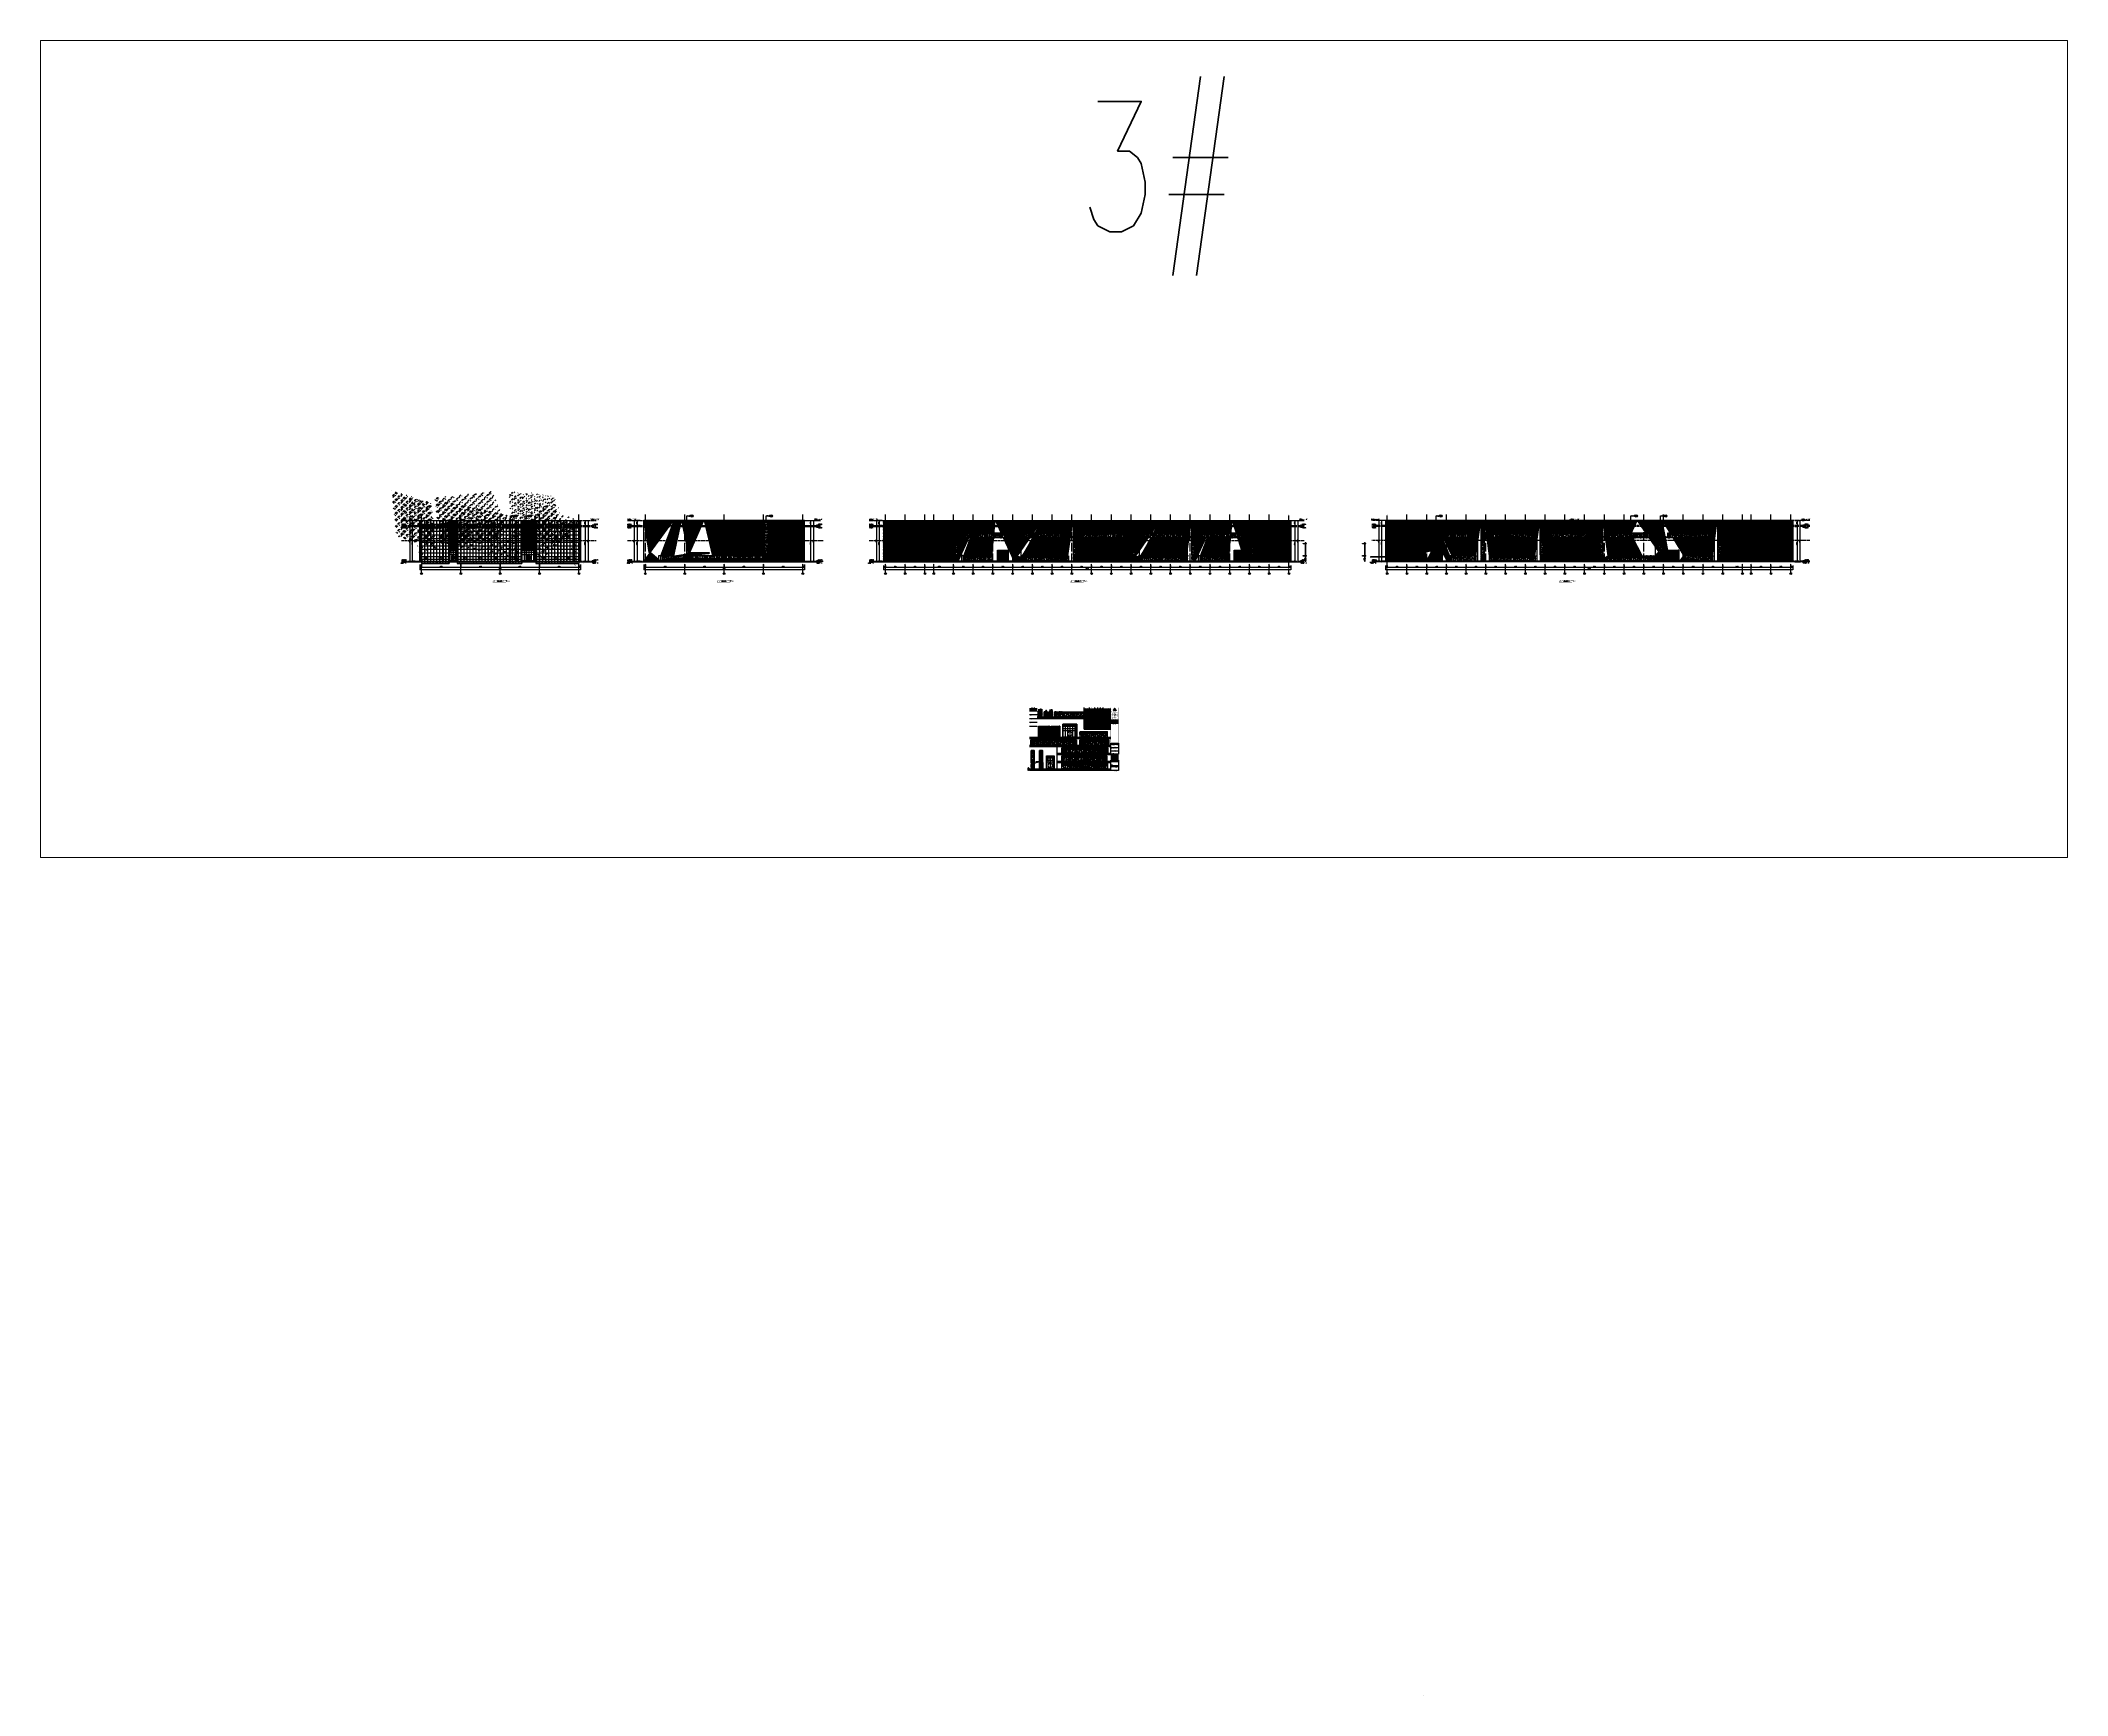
# Model space of a CAD drawing. Extents: x -4210259 to 293730, y -7499 to 868879.
# Drawn here: x -630660 to 293730, y -2 to 754590 of the extents above; entities that cross this region are included whole.
import ezdxf
from ezdxf.enums import TextEntityAlignment as Align

# ---------------------------------------------------------------- set-up
doc = ezdxf.new("R2010")
doc.units = 0
doc.header["$LTSCALE"] = 1000
doc.header["$MEASUREMENT"] = 0
for name, pattern in [('__DASH', [0.35, 0.25, -0.1]), ('DASH', [0.35, 0.25, -0.1]), ('DOTE', [2.42, 2, -0.2, 0.02, -0.2])]:
    doc.linetypes.add(name, pattern=pattern)
doc.layers.get('Defpoints').update_dxf_attribs({"color": 210})
for name, color, linetype in [('0-cxFrame', 155, 'Continuous'), ('3T_BAR', 7, 'Continuous'), ('A-AXIS-D', 1, 'Continuous'), ('A-AXIS-DOTE', 14, 'DOTE'), ('A-AXIS-DP', 126, 'Continuous'), ('A-AXIS-SYMB', 3, 'Continuous'), ('A-CURTAIN', 134, 'Continuous'), ('A-HATCH-2', 251, 'Continuous'), ('A-LIN-V', 9, 'Continuous'), ('A-SFCE', 30, 'Continuous'), ('A-TEXT', 61, 'Continuous'), ('A-WINDOW', 140, 'Continuous'), ('A-云线', 50, 'Continuous'), ('A-彩色打印层', 22, 'Continuous'), ('A-门窗表显示尺寸', 160, 'Continuous'), ('AS-WALL', 40, 'Continuous'), ('AXIS', 3, 'Continuous'), ('DIM_ELEV', 3, 'Continuous'), ('DIM_SYMB', 3, 'Continuous'), ('PUB_DIM', 3, 'Continuous'), ('PUB_TEXT', 7, 'Continuous'), ('qianming', 155, 'Continuous'), ('SPACE', 7, 'Continuous'), ('SPACE_HATCH', 8, 'Continuous'), ('参考线', 8, 'Continuous'), ('建-文字', 7, 'Continuous')]:
    doc.layers.add(name, color=color, linetype=linetype)
doc.layers.add('0-cxText', color=131, linetype='Continuous', lineweight=25)
doc.layers.add('A-WALL-HATCH', color=8, linetype='Continuous', lineweight=13)
doc.layers.add('A-加建区域', color=47, linetype='Continuous', plot=False)
doc.styles.add('_TCH_AXIS', font='COMPLEX', dxfattribs={"bigfont": 'GBCBIG'})
doc.styles.add('_TCH_DIM', font='SIMPLEX', dxfattribs={"bigfont": 'GBCBIG'})
doc.styles.add('_TCH_DIM_T3', font='SIMPLEX', dxfattribs={"width": 0.705882, "bigfont": 'GBCBIG'})
doc.styles.add('_TCH_SPACE', font='SIMPLEX', dxfattribs={"height": 5, "bigfont": 'GBCBIG'})
doc.styles.add('_TCH_WINDOW', font='SIMPLEX', dxfattribs={"height": 3.5, "bigfont": 'GBCBIG'})
doc.styles.add('A-DIM_T3', font='SIMPLEX', dxfattribs={"width": 0.705882, "bigfont": 'GBCBIG'})
doc.styles.add('A-STANDARD', font='SIMPLEX', dxfattribs={"bigfont": 'GBCBIG'})
doc.styles.add('BZHZ', font='bzxw', dxfattribs={"width": 0.8, "bigfont": 'bzhz'})
doc.styles.add('cx_biaoti', font='')
doc.styles.add('cx_tuming', font='')
doc.styles.add('cx_tuqian1', font='')
doc.styles.add('EXPO2012', font='@TSSDENG', dxfattribs={"width": 0.7, "bigfont": '@TSSDCHN'})
doc.styles.get("Standard").update_dxf_attribs({"font": 'gbenor.shx', "bigfont": 'gbcbig.shx'})
doc.styles.add('STYLE1', font='')
doc.styles.add('图框宋体', font='', dxfattribs={"width": 0.75})
doc.styles.add('黑体', font='', dxfattribs={"height": 12})
doc.styles.get('cx_biaoti').set_extended_font_data('SimSun')
doc.styles.get('cx_tuming').set_extended_font_data('SimHei')
doc.styles.get('cx_tuqian1').set_extended_font_data('SimSun')
doc.styles.get('STYLE1').set_extended_font_data('SimSun')
doc.styles.get('图框宋体').set_extended_font_data('SimSun')
doc.styles.get('黑体').set_extended_font_data('SimHei')
doc.dimstyles.new('_TCH_ARCH&&100', dxfattribs={"dimtxt": 297.5, "dimasz": 100, "dimexe": 100, "dimexo": 100, "dimgap": 126.25, "dimtad": 1, "dimdec": 0, "dimzin": 0, "dimdsep": 46, "dimtxsty": '_TCH_DIM_T3', "dimblk": 'ARCHTICK', "dimcen": 0.09, "dimclrt": 7, "dimazin": 2, "dimtfac": 1, "dimtdec": 0, "dimtix": 1, "dimtmove": 2, "dimatfit": 3, "dimfxl": 0, "dimtolj": 1, "dimtzin": 0, "dimarcsym": 0})
doc.dimstyles.new('_TCH_ARCH&&20', dxfattribs={"dimtxt": 59.5, "dimasz": 20, "dimexe": 20, "dimexo": 20, "dimgap": 25.25, "dimtad": 1, "dimdec": 0, "dimzin": 0, "dimdsep": 46, "dimtxsty": '_TCH_DIM_T3', "dimblk": 'ARCHTICK', "dimcen": 0.09, "dimclrt": 7, "dimazin": 2, "dimtfac": 1, "dimtdec": 0, "dimtix": 1, "dimtmove": 2, "dimatfit": 3, "dimfxl": 0, "dimtolj": 1, "dimtzin": 0, "dimarcsym": 0})
doc.dimstyles.new('_TCH_ARCH&&50', dxfattribs={"dimtxt": 148.75, "dimasz": 50, "dimexe": 50, "dimexo": 50, "dimgap": 63.125, "dimtad": 1, "dimdec": 0, "dimzin": 0, "dimdsep": 46, "dimtxsty": '_TCH_DIM_T3', "dimblk": 'ARCHTICK', "dimcen": 0.09, "dimclrt": 7, "dimazin": 2, "dimtfac": 1, "dimtdec": 0, "dimtix": 1, "dimtmove": 2, "dimatfit": 3, "dimfxl": 0, "dimtolj": 1, "dimtzin": 0, "dimarcsym": 0})
doc.dimstyles.new('A-DIM&&100', dxfattribs={"dimtxt": 297.5, "dimasz": 100, "dimexe": 100, "dimexo": 100, "dimgap": 126.25, "dimtad": 1, "dimdec": 0, "dimzin": 0, "dimdsep": 46, "dimtxsty": 'A-DIM_T3', "dimblk": 'ARCHTICK', "dimcen": 0.09, "dimclrt": 7, "dimazin": 2, "dimtfac": 1, "dimtdec": 0, "dimtix": 1, "dimtmove": 2, "dimatfit": 3, "dimfxl": 0, "dimtolj": 1, "dimtzin": 0, "dimarcsym": 0})
doc.dimstyles.new('A-DIM&&20', dxfattribs={"dimtxt": 59.5, "dimasz": 20, "dimexe": 20, "dimexo": 20, "dimgap": 25.25, "dimtad": 1, "dimdec": 0, "dimzin": 0, "dimdsep": 46, "dimtxsty": 'A-DIM_T3', "dimblk": 'ARCHTICK', "dimcen": 0.09, "dimclrt": 7, "dimazin": 2, "dimtfac": 1, "dimtdec": 0, "dimtix": 1, "dimtmove": 2, "dimatfit": 3, "dimfxl": 0, "dimtolj": 1, "dimtzin": 0, "dimarcsym": 0})
pattern_1 = [(45, (-40599589470, -3384863422.5), (0, 3054.70129473), [1200, -720, 1200, -720, 480, -1046.56314]), (45, (-40599589530, -3384863362.5), (0, 3054.70129473), [960, -1200, 720, -720, 840, -926.56314]), (45, (-40599589530, -3384863182.5), (0, 3054.70129473), [720, -1440, 480, -720, 1080, -926.56314]), (45, (-40599589350, -3384863362.5), (0, 3054.70129473), [720, -1440, 600, -2606.563]), (45, (-40599589170, -3384863182.5), (0, 3054.70129473), [360, -1800, 240, -2966.563]), (45, (-40599589470, -3384862882.5), (0, 3054.70129473), [240, -1800, 240, -960, 600, -1526.56314]), (45, (-40599588390, -3384863062.5), (0, 3054.70129473), [1200, -1800, 1440, -950.56314]), (45, (-40599588390, -3384863242.5), (0, 3054.70129473), [1680, -1200, 1800, -710.56314]), (45, (-40599588090, -3384863002.5), (0, -3394.1125497), [1200, -1680, 960, -1526.56314]), (45, (-40599588270, -3384862642.5), (0, 3054.70129473), [600, -2400, 720, -1646.56314]), (45, (-40599587910, -3384862822.5), (0, 3054.70129473), [480, -2400, 480, -2006.563])]
pattern_2 = [(45, (0, 0), (-168.3798, 168.3798), []), (135, (0, 0), (-505.13941, 168.3798), [595.3125, -357.1875])]
pattern_3 = [(90, (-40598697720.1, -3384804562), (-238.125, -2e-30), [])]
pattern_4 = [(90, (-40598589720.1, -3384804562), (-238.125, -2e-30), [])]
pattern_5 = [(90, (-40598628125.62, -3384804562), (-238.125, -2e-30), [])]
pattern_6 = [(90, (-40598682125.62, -3384804562), (-238.125, -2e-30), [])]
pattern_7 = [(90, (-40598566386.3, -3384804562), (-238.125, -2e-30), [])]
pattern_8 = [(90, (0, 0), (-238.125, 0), [])]
pattern_9 = [(0, (0, 0), (187.5, 187.5), [187.5, -187.5]), (0, (0, 70.31), (187.5, 187.5), [187.5, -187.5]), (0, (0, 140.62), (187.5, 187.5), [187.5, -187.5]), (90, (23.44, 164.06), (-187.5, 187.5), [187.5, -187.5]), (90, (93.75, 164.06), (-187.5, 187.5), [187.5, -187.5]), (90, (164.06, 164.06), (-187.5, 187.5), [187.5, -187.5])]
pattern_10 = [(90, (0, 0), (-254, 0), []), (90, (127, 127), (-254, 0), [127, -63.5])]
pattern_11 = [(45, (1649211.1, 60), (0, 1527.35065), [600, -360, 600, -360, 240, -523.28157]), (45, (1649181.1, 90), (0, 1527.35065), [480, -600, 360, -360, 420, -463.28157]), (45, (1649181.1, 180), (0, 1527.35065), [360, -720, 240, -360, 540, -463.28157]), (45, (1649271.1, 90), (0, 1527.35065), [360, -720, 300, -1303.2815]), (45, (1649361.1, 180), (0, 1527.35065), [180, -900, 120, -1483.2815]), (45, (1649211.1, 330), (0, 1527.35065), [120, -900, 120, -480, 300, -763.28157]), (45, (1649751.1, 240), (0, 1527.35065), [600, -900, 720, -475.2816]), (45, (1649751.1, 150), (0, 1527.35065), [840, -600, 900, -355.2816]), (45, (1649901.1, 270), (0, -1697.0563), [600, -840, 480, -763.2816]), (45, (1649811.1, 450), (0, 1527.35065), [300, -1200, 360, -823.2816]), (45, (1649991.1, 360), (0, 1527.35065), [240, -1200, 240, -1003.2815])]
pattern_12 = [(180, (0, 0), (-7e-15, -95.25), []), (180, (-15.875, 15.875), (-7e-15, -95.25), []), (180, (-31.75, 31.75), (-7e-15, -95.25), []), (180, (-47.625, 47.625), (-7e-15, -95.25), [])]

# ---------------------------------------------------------------- blocks, each defined once
blk = doc.blocks.new('_ArchTick')
at = {"color": 0, "linetype": 'ByBlock', "const_width": 0.4}
blk.add_lwpolyline([(-0.5, -0.5), (0.5, 0.5)], dxfattribs=at)
blk = doc.blocks.new('*D87')
at = {"layer": 'A-门窗表显示尺寸', "color": 0, "lineweight": -2}
for p, q in [((-2021602, 521983), (-2021602, 522501)), ((-2021602, 522481), (-2020550, 522481)), ((-2020550, 521983), (-2020550, 522501))]:
    blk.add_line(p, q, dxfattribs=at)
at = {"layer": 'Defpoints', "color": 0}
for p in [(-2021602, 521963), (-2020550, 522481), (-2020550, 521963)]:
    blk.add_point(p, dxfattribs=at)
at = {"layer": 'A-门窗表显示尺寸', "color": 0, "lineweight": -2, "xscale": 20, "yscale": 20, "zscale": 20, "rotation": 180}
blk.add_blockref('_ArchTick', (-2021602, 522481), dxfattribs=at)
at = {"layer": 'A-门窗表显示尺寸', "color": 0, "lineweight": -2, "xscale": 20, "yscale": 20, "zscale": 20}
blk.add_blockref('_ArchTick', (-2020550, 522481), dxfattribs=at)
at = {"layer": 'A-门窗表显示尺寸', "color": 7, "insert": (-2021076, 522536), "char_height": 59.5, "attachment_point": 5, "style": 'A-DIM_T3'}
blk.add_mtext('\\A1;1050', dxfattribs=at)
blk = doc.blocks.new('*D88')
at = {"layer": 'A-门窗表显示尺寸', "color": 0, "lineweight": -2}
for p, q in [((-2022652, 521983), (-2022652, 522501)), ((-2022652, 522481), (-2021602, 522481)), ((-2021602, 521983), (-2021602, 522501))]:
    blk.add_line(p, q, dxfattribs=at)
at = {"layer": 'Defpoints', "color": 0}
for p in [(-2022652, 521963), (-2021602, 522481), (-2021602, 521963)]:
    blk.add_point(p, dxfattribs=at)
at = {"layer": 'A-门窗表显示尺寸', "color": 0, "lineweight": -2, "xscale": 20, "yscale": 20, "zscale": 20, "rotation": 180}
blk.add_blockref('_ArchTick', (-2022652, 522481), dxfattribs=at)
at = {"layer": 'A-门窗表显示尺寸', "color": 0, "lineweight": -2, "xscale": 20, "yscale": 20, "zscale": 20}
blk.add_blockref('_ArchTick', (-2021602, 522481), dxfattribs=at)
at = {"layer": 'A-门窗表显示尺寸', "color": 7, "insert": (-2022127, 522536), "char_height": 59.5, "attachment_point": 5, "style": 'A-DIM_T3'}
blk.add_mtext('\\A1;1050', dxfattribs=at)
blk = doc.blocks.new('*D89')
at = {"layer": 'A-门窗表显示尺寸', "color": 0, "lineweight": -2}
for p, q in [((-2023752, 521983), (-2023752, 522501)), ((-2023752, 522481), (-2022652, 522481)), ((-2022652, 521983), (-2022652, 522501))]:
    blk.add_line(p, q, dxfattribs=at)
at = {"layer": 'Defpoints', "color": 0}
for p in [(-2023752, 521963), (-2022652, 522481), (-2022652, 521963)]:
    blk.add_point(p, dxfattribs=at)
at = {"layer": 'A-门窗表显示尺寸', "color": 0, "lineweight": -2, "xscale": 20, "yscale": 20, "zscale": 20, "rotation": 180}
blk.add_blockref('_ArchTick', (-2023752, 522481), dxfattribs=at)
at = {"layer": 'A-门窗表显示尺寸', "color": 0, "lineweight": -2, "xscale": 20, "yscale": 20, "zscale": 20}
blk.add_blockref('_ArchTick', (-2022652, 522481), dxfattribs=at)
at = {"layer": 'A-门窗表显示尺寸', "color": 7, "insert": (-2023202, 522536), "char_height": 59.5, "attachment_point": 5, "style": 'A-DIM_T3'}
blk.add_mtext('\\A1;1100', dxfattribs=at)
blk = doc.blocks.new('*D90')
at = {"layer": 'A-门窗表显示尺寸', "color": 0, "lineweight": -2}
for p, q in [((-2024852, 521983), (-2024852, 522501)), ((-2024852, 522481), (-2023752, 522481)), ((-2023752, 521983), (-2023752, 522501))]:
    blk.add_line(p, q, dxfattribs=at)
at = {"layer": 'Defpoints', "color": 0}
for p in [(-2024852, 521963), (-2023752, 522481), (-2023752, 521963)]:
    blk.add_point(p, dxfattribs=at)
at = {"layer": 'A-门窗表显示尺寸', "color": 0, "lineweight": -2, "xscale": 20, "yscale": 20, "zscale": 20, "rotation": 180}
blk.add_blockref('_ArchTick', (-2024852, 522481), dxfattribs=at)
at = {"layer": 'A-门窗表显示尺寸', "color": 0, "lineweight": -2, "xscale": 20, "yscale": 20, "zscale": 20}
blk.add_blockref('_ArchTick', (-2023752, 522481), dxfattribs=at)
at = {"layer": 'A-门窗表显示尺寸', "color": 7, "insert": (-2024302, 522536), "char_height": 59.5, "attachment_point": 5, "style": 'A-DIM_T3'}
blk.add_mtext('\\A1;1100', dxfattribs=at)
blk = doc.blocks.new('*D91')
at = {"layer": 'A-门窗表显示尺寸', "color": 0, "lineweight": -2}
for p, q in [((-2025902, 521983), (-2025902, 522501)), ((-2025902, 522481), (-2024852, 522481)), ((-2024852, 521983), (-2024852, 522501))]:
    blk.add_line(p, q, dxfattribs=at)
at = {"layer": 'Defpoints', "color": 0}
for p in [(-2025902, 521963), (-2024852, 522481), (-2024852, 521963)]:
    blk.add_point(p, dxfattribs=at)
at = {"layer": 'A-门窗表显示尺寸', "color": 0, "lineweight": -2, "xscale": 20, "yscale": 20, "zscale": 20, "rotation": 180}
blk.add_blockref('_ArchTick', (-2025902, 522481), dxfattribs=at)
at = {"layer": 'A-门窗表显示尺寸', "color": 0, "lineweight": -2, "xscale": 20, "yscale": 20, "zscale": 20}
blk.add_blockref('_ArchTick', (-2024852, 522481), dxfattribs=at)
at = {"layer": 'A-门窗表显示尺寸', "color": 7, "insert": (-2025377, 522536), "char_height": 59.5, "attachment_point": 5, "style": 'A-DIM_T3'}
blk.add_mtext('\\A1;1050', dxfattribs=at)
blk = doc.blocks.new('*D92')
at = {"layer": 'A-门窗表显示尺寸', "color": 0, "lineweight": -2}
for p, q in [((-2026954, 521983), (-2026954, 522501)), ((-2026954, 522481), (-2025902, 522481)), ((-2025902, 521983), (-2025902, 522501))]:
    blk.add_line(p, q, dxfattribs=at)
at = {"layer": 'Defpoints', "color": 0}
for p in [(-2026954, 521963), (-2025902, 522481), (-2025902, 521963)]:
    blk.add_point(p, dxfattribs=at)
at = {"layer": 'A-门窗表显示尺寸', "color": 0, "lineweight": -2, "xscale": 20, "yscale": 20, "zscale": 20, "rotation": 180}
blk.add_blockref('_ArchTick', (-2026954, 522481), dxfattribs=at)
at = {"layer": 'A-门窗表显示尺寸', "color": 0, "lineweight": -2, "xscale": 20, "yscale": 20, "zscale": 20}
blk.add_blockref('_ArchTick', (-2025902, 522481), dxfattribs=at)
at = {"layer": 'A-门窗表显示尺寸', "color": 7, "insert": (-2026428, 522536), "char_height": 59.5, "width": 284, "attachment_point": 5, "style": 'A-DIM_T3'}
blk.add_mtext('\\A1;1050', dxfattribs=at)
blk = doc.blocks.new('*D93')
at = {"layer": 'A-门窗表显示尺寸', "color": 0, "lineweight": -2}
for p, q in [((-2026954, 522703), (-2026954, 522921)), ((-2026954, 522901), (-2020550, 522901)), ((-2020550, 522703), (-2020550, 522921))]:
    blk.add_line(p, q, dxfattribs=at)
at = {"layer": 'Defpoints', "color": 0}
for p in [(-2026954, 522683), (-2020550, 522901), (-2020550, 522683)]:
    blk.add_point(p, dxfattribs=at)
at = {"layer": 'A-门窗表显示尺寸', "color": 0, "lineweight": -2, "xscale": 20, "yscale": 20, "zscale": 20, "rotation": 180}
blk.add_blockref('_ArchTick', (-2026954, 522901), dxfattribs=at)
at = {"layer": 'A-门窗表显示尺寸', "color": 0, "lineweight": -2, "xscale": 20, "yscale": 20, "zscale": 20}
blk.add_blockref('_ArchTick', (-2020550, 522901), dxfattribs=at)
at = {"layer": 'A-门窗表显示尺寸', "color": 7, "insert": (-2023752, 522956), "char_height": 59.5, "attachment_point": 5, "style": 'A-DIM_T3'}
blk.add_mtext('\\A1;6400', dxfattribs=at)
blk = doc.blocks.new('*D94')
at = {"layer": 'A-门窗表显示尺寸', "color": 0, "lineweight": -2}
for p, q in [((-2021512, 521237), (-2021260, 521237)), ((-2021512, 520237), (-2021260, 520237)), ((-2021280, 520237), (-2021280, 521237))]:
    blk.add_line(p, q, dxfattribs=at)
at = {"layer": 'Defpoints', "color": 0}
for p in [(-2021532, 521237), (-2021532, 520237), (-2021280, 521237)]:
    blk.add_point(p, dxfattribs=at)
at = {"layer": 'A-门窗表显示尺寸', "color": 0, "lineweight": -2, "xscale": 20, "yscale": 20, "zscale": 20}
for p, rotation in [((-2021280, 521237), 90), ((-2021280, 520237), 270)]:
    blk.add_blockref('_ArchTick', p, dxfattribs=dict(at, rotation=rotation))
at = {"layer": 'A-门窗表显示尺寸', "color": 7, "insert": (-2021335, 520737), "char_height": 59.5, "attachment_point": 5, "rotation": 90, "style": 'A-DIM_T3'}
blk.add_mtext('\\A1;1000', dxfattribs=at)
blk = doc.blocks.new('*D95')
at = {"layer": 'A-门窗表显示尺寸', "color": 0, "lineweight": -2}
for p, q in [((-2021512, 520237), (-2021260, 520237)), ((-2021280, 517237), (-2021280, 520237)), ((-2021512, 517237), (-2021260, 517237))]:
    blk.add_line(p, q, dxfattribs=at)
at = {"layer": 'Defpoints', "color": 0}
for p in [(-2021532, 520237), (-2021280, 520237), (-2021532, 517237)]:
    blk.add_point(p, dxfattribs=at)
at = {"layer": 'A-门窗表显示尺寸', "color": 0, "lineweight": -2, "xscale": 20, "yscale": 20, "zscale": 20}
for p, rotation in [((-2021280, 520237), 90), ((-2021280, 517237), 270)]:
    blk.add_blockref('_ArchTick', p, dxfattribs=dict(at, rotation=rotation))
at = {"layer": 'A-门窗表显示尺寸', "color": 7, "insert": (-2021335, 518737), "char_height": 59.5, "attachment_point": 5, "rotation": 90, "style": 'A-DIM_T3'}
blk.add_mtext('\\A1;3000', dxfattribs=at)
blk = doc.blocks.new('*D96')
at = {"layer": 'A-门窗表显示尺寸', "color": 0, "lineweight": -2}
for p, q in [((-2021512, 522237), (-2021260, 522237)), ((-2021512, 521237), (-2021260, 521237)), ((-2021280, 521237), (-2021280, 522237))]:
    blk.add_line(p, q, dxfattribs=at)
at = {"layer": 'Defpoints', "color": 0}
for p in [(-2021532, 522237), (-2021532, 521237), (-2021280, 522237)]:
    blk.add_point(p, dxfattribs=at)
at = {"layer": 'A-门窗表显示尺寸', "color": 0, "lineweight": -2, "xscale": 20, "yscale": 20, "zscale": 20}
for p, rotation in [((-2021280, 522237), 90), ((-2021280, 521237), 270)]:
    blk.add_blockref('_ArchTick', p, dxfattribs=dict(at, rotation=rotation))
at = {"layer": 'A-门窗表显示尺寸', "color": 7, "insert": (-2021335, 521737), "char_height": 59.5, "attachment_point": 5, "rotation": 90, "style": 'A-DIM_T3'}
blk.add_mtext('\\A1;1000', dxfattribs=at)
blk = doc.blocks.new('*D97')
at = {"layer": 'A-门窗表显示尺寸', "color": 0, "lineweight": -2}
for p, q in [((-2021512, 523237), (-2021260, 523237)), ((-2021512, 522237), (-2021260, 522237)), ((-2021280, 522237), (-2021280, 523237))]:
    blk.add_line(p, q, dxfattribs=at)
at = {"layer": 'Defpoints', "color": 0}
for p in [(-2021532, 523237), (-2021532, 522237), (-2021280, 523237)]:
    blk.add_point(p, dxfattribs=at)
at = {"layer": 'A-门窗表显示尺寸', "color": 0, "lineweight": -2, "xscale": 20, "yscale": 20, "zscale": 20}
for p, rotation in [((-2021280, 523237), 90), ((-2021280, 522237), 270)]:
    blk.add_blockref('_ArchTick', p, dxfattribs=dict(at, rotation=rotation))
at = {"layer": 'A-门窗表显示尺寸', "color": 7, "insert": (-2021335, 522737), "char_height": 59.5, "attachment_point": 5, "rotation": 90, "style": 'A-DIM_T3'}
blk.add_mtext('\\A1;1000', dxfattribs=at)
blk = doc.blocks.new('*D1221')
at = {"layer": 'A-门窗表显示尺寸', "color": 0, "lineweight": -2}
for p, q in [((-2021121, 523237), (-2020860, 523237)), ((-2020880, 517237), (-2020880, 523237)), ((-2021121, 517237), (-2020860, 517237))]:
    blk.add_line(p, q, dxfattribs=at)
at = {"layer": 'Defpoints', "color": 0}
for p in [(-2021141, 523237), (-2020880, 523237), (-2021141, 517237)]:
    blk.add_point(p, dxfattribs=at)
at = {"layer": 'A-门窗表显示尺寸', "color": 0, "lineweight": -2, "xscale": 20, "yscale": 20, "zscale": 20}
for p, rotation in [((-2020880, 523237), 90), ((-2020880, 517237), 270)]:
    blk.add_blockref('_ArchTick', p, dxfattribs=dict(at, rotation=rotation))
at = {"layer": 'A-门窗表显示尺寸', "color": 7, "insert": (-2020935, 520237), "char_height": 59.5, "attachment_point": 5, "rotation": 90, "style": 'A-DIM_T3'}
blk.add_mtext('\\A1;6000', dxfattribs=at)
blk = doc.blocks.new('ttt')
at = {"layer": 'A-HATCH-2'}
h = blk.add_hatch(dxfattribs=at)
h.set_pattern_fill('ANSI38', color=256, scale=150)
h.set_pattern_definition([(45, (-1583634.85, 6e-11), (-168.3798, 168.3798), []), (135, (-1583634.85, 6e-11), (-505.13941, 168.3798), [595.3125, -357.1875])])
h.paths.add_polyline_path([(-2028178, 516937), (-2027928, 516937), (-2027928, 535687), (-2028178, 535687)])
at = {"layer": 'A-LIN-V'}
for p, q in [((-2028178, 535687), (-2028178, 517237)), ((-2027928, 535687), (-2027928, 517237))]:
    blk.add_line(p, q, dxfattribs=at)
blk = doc.blocks.new('*D1372')
at = {"layer": 'A-门窗表显示尺寸', "color": 0, "lineweight": -2}
for p, q in [((-1982287, 523237), (-1982156, 523237)), ((-1982176, 517237), (-1982176, 523237)), ((-1982287, 517237), (-1982156, 517237))]:
    blk.add_line(p, q, dxfattribs=at)
at = {"layer": 'Defpoints', "color": 0}
for p in [(-1982307, 523237), (-1982176, 523237), (-1982307, 517237)]:
    blk.add_point(p, dxfattribs=at)
at = {"layer": 'A-门窗表显示尺寸', "color": 0, "lineweight": -2, "xscale": 20, "yscale": 20, "zscale": 20}
for p, rotation in [((-1982176, 523237), 90), ((-1982176, 517237), 270)]:
    blk.add_blockref('_ArchTick', p, dxfattribs=dict(at, rotation=rotation))
at = {"layer": 'A-门窗表显示尺寸', "color": 7, "insert": (-1982231, 520237), "char_height": 59.5, "attachment_point": 5, "rotation": 90, "style": 'A-DIM_T3'}
blk.add_mtext('\\A1;6000', dxfattribs=at)
blk = doc.blocks.new('*D1373')
at = {"layer": 'A-门窗表显示尺寸', "color": 0, "lineweight": -2}
for p, q in [((-1982635, 523237), (-1982374, 523237)), ((-1982635, 522237), (-1982374, 522237)), ((-1982394, 522237), (-1982394, 523237))]:
    blk.add_line(p, q, dxfattribs=at)
at = {"layer": 'Defpoints', "color": 0}
for p in [(-1982655, 523237), (-1982655, 522237), (-1982394, 523237)]:
    blk.add_point(p, dxfattribs=at)
at = {"layer": 'A-门窗表显示尺寸', "color": 0, "lineweight": -2, "xscale": 20, "yscale": 20, "zscale": 20}
for p, rotation in [((-1982394, 523237), 90), ((-1982394, 522237), 270)]:
    blk.add_blockref('_ArchTick', p, dxfattribs=dict(at, rotation=rotation))
at = {"layer": 'A-门窗表显示尺寸', "color": 7, "insert": (-1982449, 522737), "char_height": 59.5, "attachment_point": 5, "rotation": 90, "style": 'A-DIM_T3'}
blk.add_mtext('\\A1;1000', dxfattribs=at)
blk = doc.blocks.new('*D1374')
at = {"layer": 'A-门窗表显示尺寸', "color": 0, "lineweight": -2}
for p, q in [((-1982635, 522237), (-1982374, 522237)), ((-1982635, 521237), (-1982374, 521237)), ((-1982394, 521237), (-1982394, 522237))]:
    blk.add_line(p, q, dxfattribs=at)
at = {"layer": 'Defpoints', "color": 0}
for p in [(-1982655, 522237), (-1982655, 521237), (-1982394, 522237)]:
    blk.add_point(p, dxfattribs=at)
at = {"layer": 'A-门窗表显示尺寸', "color": 0, "lineweight": -2, "xscale": 20, "yscale": 20, "zscale": 20}
for p, rotation in [((-1982394, 522237), 90), ((-1982394, 521237), 270)]:
    blk.add_blockref('_ArchTick', p, dxfattribs=dict(at, rotation=rotation))
at = {"layer": 'A-门窗表显示尺寸', "color": 7, "insert": (-1982449, 521737), "char_height": 59.5, "attachment_point": 5, "rotation": 90, "style": 'A-DIM_T3'}
blk.add_mtext('\\A1;1000', dxfattribs=at)
blk = doc.blocks.new('*D1375')
at = {"layer": 'A-门窗表显示尺寸', "color": 0, "lineweight": -2}
for p, q in [((-1982635, 521237), (-1982374, 521237)), ((-1982635, 520237), (-1982374, 520237)), ((-1982394, 520237), (-1982394, 521237))]:
    blk.add_line(p, q, dxfattribs=at)
at = {"layer": 'Defpoints', "color": 0}
for p in [(-1982655, 521237), (-1982655, 520237), (-1982394, 521237)]:
    blk.add_point(p, dxfattribs=at)
at = {"layer": 'A-门窗表显示尺寸', "color": 0, "lineweight": -2, "xscale": 20, "yscale": 20, "zscale": 20}
for p, rotation in [((-1982394, 521237), 90), ((-1982394, 520237), 270)]:
    blk.add_blockref('_ArchTick', p, dxfattribs=dict(at, rotation=rotation))
at = {"layer": 'A-门窗表显示尺寸', "color": 7, "insert": (-1982449, 520737), "char_height": 59.5, "attachment_point": 5, "rotation": 90, "style": 'A-DIM_T3'}
blk.add_mtext('\\A1;1000', dxfattribs=at)
blk = doc.blocks.new('*D1376')
at = {"layer": 'A-门窗表显示尺寸', "color": 0, "lineweight": -2}
for p, q in [((-1982635, 520237), (-1982374, 520237)), ((-1982394, 517237), (-1982394, 520237)), ((-1982635, 517237), (-1982374, 517237))]:
    blk.add_line(p, q, dxfattribs=at)
at = {"layer": 'Defpoints', "color": 0}
for p in [(-1982655, 520237), (-1982394, 520237), (-1982655, 517237)]:
    blk.add_point(p, dxfattribs=at)
at = {"layer": 'A-门窗表显示尺寸', "color": 0, "lineweight": -2, "xscale": 20, "yscale": 20, "zscale": 20}
for p, rotation in [((-1982394, 520237), 90), ((-1982394, 517237), 270)]:
    blk.add_blockref('_ArchTick', p, dxfattribs=dict(at, rotation=rotation))
at = {"layer": 'A-门窗表显示尺寸', "color": 7, "insert": (-1982449, 518737), "char_height": 59.5, "attachment_point": 5, "rotation": 90, "style": 'A-DIM_T3'}
blk.add_mtext('\\A1;3000', dxfattribs=at)
blk = doc.blocks.new('*D1377')
at = {"layer": 'A-门窗表显示尺寸', "color": 0, "lineweight": -2}
for p, q in [((-1985598, 522703), (-1985598, 522921)), ((-1985598, 522901), (-1981956, 522901)), ((-1981956, 522703), (-1981956, 522921))]:
    blk.add_line(p, q, dxfattribs=at)
at = {"layer": 'Defpoints', "color": 0}
for p in [(-1985598, 522683), (-1981956, 522901), (-1981956, 522683)]:
    blk.add_point(p, dxfattribs=at)
at = {"layer": 'A-门窗表显示尺寸', "color": 0, "lineweight": -2, "xscale": 20, "yscale": 20, "zscale": 20, "rotation": 180}
blk.add_blockref('_ArchTick', (-1985598, 522901), dxfattribs=at)
at = {"layer": 'A-门窗表显示尺寸', "color": 0, "lineweight": -2, "xscale": 20, "yscale": 20, "zscale": 20}
blk.add_blockref('_ArchTick', (-1981956, 522901), dxfattribs=at)
at = {"layer": 'A-门窗表显示尺寸', "color": 7, "insert": (-1983777, 522956), "char_height": 59.5, "attachment_point": 5, "style": 'A-DIM_T3'}
blk.add_mtext('\\A1;3640', dxfattribs=at)
blk = doc.blocks.new('*D1378')
at = {"layer": 'A-门窗表显示尺寸', "color": 0, "lineweight": -2}
for p, q in [((-1982677, 521305), (-1982677, 522601)), ((-1982677, 522581), (-1981956, 522581)), ((-1981956, 521305), (-1981956, 522601))]:
    blk.add_line(p, q, dxfattribs=at)
at = {"layer": 'Defpoints', "color": 0}
for p in [(-1982677, 521285), (-1981956, 522581), (-1981956, 521285)]:
    blk.add_point(p, dxfattribs=at)
at = {"layer": 'A-门窗表显示尺寸', "color": 0, "lineweight": -2, "xscale": 20, "yscale": 20, "zscale": 20, "rotation": 180}
blk.add_blockref('_ArchTick', (-1982677, 522581), dxfattribs=at)
at = {"layer": 'A-门窗表显示尺寸', "color": 0, "lineweight": -2, "xscale": 20, "yscale": 20, "zscale": 20}
blk.add_blockref('_ArchTick', (-1981956, 522581), dxfattribs=at)
at = {"layer": 'A-门窗表显示尺寸', "color": 7, "insert": (-1982316, 522636), "char_height": 59.5, "attachment_point": 5, "style": 'A-DIM_T3'}
blk.add_mtext('\\A1;720', dxfattribs=at)
blk = doc.blocks.new('*D1379')
at = {"layer": 'A-门窗表显示尺寸', "color": 0, "lineweight": -2}
for p, q in [((-1983777, 521305), (-1983777, 522601)), ((-1983777, 522581), (-1982677, 522581)), ((-1982677, 521305), (-1982677, 522601))]:
    blk.add_line(p, q, dxfattribs=at)
at = {"layer": 'Defpoints', "color": 0}
for p in [(-1983777, 521285), (-1982677, 522581), (-1982677, 521285)]:
    blk.add_point(p, dxfattribs=at)
at = {"layer": 'A-门窗表显示尺寸', "color": 0, "lineweight": -2, "xscale": 20, "yscale": 20, "zscale": 20, "rotation": 180}
blk.add_blockref('_ArchTick', (-1983777, 522581), dxfattribs=at)
at = {"layer": 'A-门窗表显示尺寸', "color": 0, "lineweight": -2, "xscale": 20, "yscale": 20, "zscale": 20}
blk.add_blockref('_ArchTick', (-1982677, 522581), dxfattribs=at)
at = {"layer": 'A-门窗表显示尺寸', "color": 7, "insert": (-1983227, 522636), "char_height": 59.5, "attachment_point": 5, "style": 'A-DIM_T3'}
blk.add_mtext('\\A1;1100', dxfattribs=at)
blk = doc.blocks.new('*D1380')
at = {"layer": 'A-门窗表显示尺寸', "color": 0, "lineweight": -2}
for p, q in [((-1984877, 521305), (-1984877, 522601)), ((-1984877, 522581), (-1983777, 522581)), ((-1983777, 521305), (-1983777, 522601))]:
    blk.add_line(p, q, dxfattribs=at)
at = {"layer": 'Defpoints', "color": 0}
for p in [(-1984877, 521285), (-1983777, 522581), (-1983777, 521285)]:
    blk.add_point(p, dxfattribs=at)
at = {"layer": 'A-门窗表显示尺寸', "color": 0, "lineweight": -2, "xscale": 20, "yscale": 20, "zscale": 20, "rotation": 180}
blk.add_blockref('_ArchTick', (-1984877, 522581), dxfattribs=at)
at = {"layer": 'A-门窗表显示尺寸', "color": 0, "lineweight": -2, "xscale": 20, "yscale": 20, "zscale": 20}
blk.add_blockref('_ArchTick', (-1983777, 522581), dxfattribs=at)
at = {"layer": 'A-门窗表显示尺寸', "color": 7, "insert": (-1984327, 522636), "char_height": 59.5, "attachment_point": 5, "style": 'A-DIM_T3'}
blk.add_mtext('\\A1;1100', dxfattribs=at)
blk = doc.blocks.new('*D1381')
at = {"layer": 'A-门窗表显示尺寸', "color": 0, "lineweight": -2}
for p, q in [((-1985598, 521305), (-1985598, 522601)), ((-1985598, 522581), (-1984877, 522581)), ((-1984877, 521305), (-1984877, 522601))]:
    blk.add_line(p, q, dxfattribs=at)
at = {"layer": 'Defpoints', "color": 0}
for p in [(-1985598, 521285), (-1984877, 522581), (-1984877, 521285)]:
    blk.add_point(p, dxfattribs=at)
at = {"layer": 'A-门窗表显示尺寸', "color": 0, "lineweight": -2, "xscale": 20, "yscale": 20, "zscale": 20, "rotation": 180}
blk.add_blockref('_ArchTick', (-1985598, 522581), dxfattribs=at)
at = {"layer": 'A-门窗表显示尺寸', "color": 0, "lineweight": -2, "xscale": 20, "yscale": 20, "zscale": 20}
blk.add_blockref('_ArchTick', (-1984877, 522581), dxfattribs=at)
at = {"layer": 'A-门窗表显示尺寸', "color": 7, "insert": (-1985238, 522636), "char_height": 59.5, "attachment_point": 5, "style": 'A-DIM_T3'}
blk.add_mtext('\\A1;720', dxfattribs=at)
blk = doc.blocks.new('G$C8AAC1FDD')
at = {"layer": 'A-LIN-V'}
for p, q in [((-2.46, 0), (-2.47, -0.01)), ((-2.45, 0.01), (-2.46, 0)), ((-2.33, 0.12), (-2.45, 0.01)), ((-2.33, 0.12), (-2.28, 0.17)), ((-2.19, 0.25), (-2.28, 0.17)), ((-2.17, 0.27), (-2.19, 0.25)), ((-2.14, 0.29), (-2.17, 0.27)), ((-2.11, 0.3), (-2.14, 0.29)), ((-2.08, 0.31), (-2.11, 0.3)), ((-2.08, 0.31), (-2.08, 0.31)), ((-2.06, 0.31), (-2.08, 0.31)), ((-2.03, 0.3), (-2.06, 0.31)), ((-2.06, 0.31), (-2.06, 0.31)), ((-2.02, 0.3), (-2.03, 0.3)), ((-2.03, 0.3), (-2.03, 0.3)), ((-2, 0.29), (-2.02, 0.3)), ((-2.02, 0.3), (-2.02, 0.3)), ((-2, 0.29), (-2, 0.29)), ((-2, 0.29), (-1.76, 0.11)), ((-1.98, 0.42), (-1.99, 0.41)), ((-1.99, 0.41), (-1.99, 0.39)), ((-1.99, 0.39), (-1.99, 0.38)), ((-1.99, 0.38), (-1.99, 0.37)), ((-1.99, 0.37), (-1.98, 0.35)), ((-1.96, 0.43), (-1.98, 0.42)), ((-1.98, 0.35), (-1.98, 0.34)), ((-1.98, 0.34), (-1.96, 0.33)), ((-1.95, 0.44), (-1.96, 0.43)), ((-1.63, 0.09), (-1.96, 0.33)), ((-1.64, 0.67), (-1.95, 0.44)), ((-1.71, 0.08), (-1.76, 0.11)), ((-1.76, 0.11), (-1.76, 0.11)), ((-1.69, 0.05), (-1.71, 0.08)), ((-1.71, 0.08), (-1.71, 0.08)), ((-1.67, 0.02), (-1.69, 0.05)), ((-1.69, 0.05), (-1.69, 0.05)), ((-1.67, 0), (-1.67, 0.02)), ((-1.67, 0.02), (-1.67, 0.02)), ((-1.63, 0.67), (-1.64, 0.67)), ((-1.61, 0.68), (-1.63, 0.67)), ((-1.63, 0.09), (-1.61, 0.08)), ((-1.59, 0.69), (-1.61, 0.68)), ((-1.61, 0.08), (-1.6, 0.07)), ((-1.6, 0.07), (-1.58, 0.07)), ((-1.57, 0.69), (-1.59, 0.69)), ((-1.58, 0.07), (-1.56, 0.07)), ((-1.57, 0.69), (-1.57, 0.69)), ((-1.55, 0.69), (-1.57, 0.69)), ((-1.56, 0.07), (-1.56, 0.07)), ((-1.56, 0.07), (-1.54, 0.07)), ((-1.55, 0.69), (-1.55, 0.69)), ((-1.53, 0.69), (-1.55, 0.69)), ((-1.54, 0.07), (-1.52, 0.07)), ((-1.54, 0.07), (-1.54, 0.07)), ((-1.53, 0.69), (-1.53, 0.69)), ((-1.52, 0.68), (-1.53, 0.69)), ((-1.52, 0.68), (-1.52, 0.68)), ((-1.5, 0.67), (-1.52, 0.68)), ((-1.52, 0.07), (-1.5, 0.08)), ((-1.52, 0.07), (-1.52, 0.07)), ((-1.5, 0.67), (-1.5, 0.67)), ((-1.49, 0.66), (-1.5, 0.67)), ((-1.5, 0.08), (-1.49, 0.09)), ((-1.5, 0.08), (-1.5, 0.08)), ((-1.49, 0.66), (-1.49, 0.66)), ((-1.49, 0.66), (-1.16, 0.43)), ((-1.49, 0.09), (-1.48, 0.1)), ((-1.49, 0.09), (-1.49, 0.09)), ((-1.48, 0.1), (-1.4, 0.15)), ((-1.48, 0.1), (-1.48, 0.1)), ((-1.44, 0.03), (-1.45, 0)), ((-1.45, 0), (-1.45, -0.02)), ((-1.42, 0.06), (-1.44, 0.03)), ((-1.39, 0.09), (-1.42, 0.06)), ((-1.4, 0.15), (-1.16, 0.32)), ((-1.4, 0.15), (-1.4, 0.15)), ((-1.36, 0.11), (-1.39, 0.09)), ((-1.36, 0.11), (-1.13, 0.27)), ((-1.16, 0.43), (-1.16, 0.43)), ((-1.15, 0.42), (-1.16, 0.43)), ((-1.16, 0.32), (-1.15, 0.33)), ((-1.16, 0.32), (-1.16, 0.32)), ((-1.15, 0.42), (-1.15, 0.42)), ((-1.14, 0.41), (-1.15, 0.42)), ((-1.15, 0.33), (-1.14, 0.34)), ((-1.15, 0.33), (-1.15, 0.33)), ((-1.14, 0.41), (-1.14, 0.41)), ((-1.13, 0.4), (-1.14, 0.41)), ((-1.14, 0.34), (-1.13, 0.36)), ((-1.14, 0.34), (-1.14, 0.34)), ((-1.13, 0.4), (-1.13, 0.4)), ((-1.13, 0.38), (-1.13, 0.4)), ((-1.13, 0.4), (-1.13, 0.4)), ((-1.13, 0.38), (-1.13, 0.38)), ((-1.13, 0.37), (-1.13, 0.38)), ((-1.13, 0.37), (-1.13, 0.37)), ((-1.13, 0.36), (-1.13, 0.37)), ((-1.13, 0.27), (-1.13, 0.36)), ((-1.13, 0.36), (-1.13, 0.36)), ((-1.13, 0.36), (-1.13, 0.36)), ((-1.12, 0.28), (-1.13, 0.27)), ((-1.11, 0.28), (-1.12, 0.28)), ((-1.1, 0.29), (-1.11, 0.28)), ((-1.08, 0.3), (-1.1, 0.29)), ((-1.06, 0.3), (-1.08, 0.3)), ((-1.08, 0.3), (-1.08, 0.3)), ((-1.05, 0.3), (-1.06, 0.3)), ((-1.03, 0.3), (-1.05, 0.3)), ((-1, 0.29), (-1.03, 0.3)), ((-1.03, 0.3), (-1.03, 0.3)), ((-0.97, 0.27), (-1, 0.29)), ((-1, 0.29), (-1, 0.29)), ((-0.94, 0.25), (-0.97, 0.27)), ((-0.97, 0.27), (-0.97, 0.27)), ((-0.94, 0.25), (-0.94, 0.25)), ((-0.68, 0.01), (-0.94, 0.25)), ((-0.67, 0), (-0.68, 0.01)), ((-0.68, 0.01), (-0.68, 0.01)), ((-0.66, -0.01), (-0.67, 0)), ((-0.67, 0), (-0.67, 0)), ((0.3, 0.23), (0.29, 0.16)), ((0.29, 0.16), (0.29, 0.08)), ((0.29, 0.08), (0.3, 0)), ((0.33, 0.3), (0.3, 0.23)), ((0.38, 0.34), (0.33, 0.3)), ((0.44, 0.38), (0.38, 0.34)), ((0.51, 0.39), (0.44, 0.38)), ((0.45, 0.18), (0.46, 0.2)), ((0.45, 0.15), (0.45, 0.18)), ((0.45, 0.18), (0.45, 0.18)), ((0.45, 0.15), (0.45, 0.15)), ((0.45, 0.07), (0.45, 0.15)), ((0.45, 0.05), (0.45, 0.07)), ((0.45, 0.07), (0.45, 0.07)), ((0.46, 0.03), (0.45, 0.05)), ((0.45, 0.05), (0.45, 0.05)), ((0.46, 0.2), (0.47, 0.21)), ((0.46, 0.2), (0.46, 0.2)), ((0.47, 0.02), (0.46, 0.03)), ((0.46, 0.03), (0.46, 0.03)), ((0.47, 0.21), (0.49, 0.22)), ((0.48, 0.21), (0.47, 0.21)), ((0.49, 0.01), (0.47, 0.02)), ((0.48, 0.02), (0.47, 0.02)), ((0.49, 0.22), (0.51, 0.22)), ((0.49, 0.22), (0.49, 0.22)), ((0.51, 0.01), (0.49, 0.01)), ((0.49, 0.01), (0.49, 0.01)), ((0.51, 0.39), (0.51, 0.39)), ((1.12, 0.39), (0.51, 0.39)), ((0.51, 0.22), (1.03, 0.22)), ((0.51, 0.01), (0.51, 0.01)), ((0.9, 0.01), (0.51, 0.01)), ((0.98, 0), (0.9, 0.01)), ((0.9, 0.01), (0.9, 0.01)), ((1.03, 0.22), (1.12, 0.39)), ((1.03, 0.22), (1.03, 0.22)), ((1.12, 0.39), (1.12, 0.39)), ((1.33, 0.39), (1.33, -0.55)), ((1.33, 0.39), (1.33, 0.39)), ((1.5, 0.39), (1.33, 0.39)), ((1.5, -0.55), (1.5, 0.39)), ((1.5, 0.39), (1.5, 0.39)), ((1.71, 0.39), (1.71, -0.55)), ((1.71, 0.39), (1.71, 0.39)), ((2.44, 0.39), (1.71, 0.39)), ((1.87, 0.22), (2.42, 0.22)), ((1.87, 0.02), (1.87, 0.22)), ((1.87, 0.02), (1.87, 0.02)), ((2.4, 0.02), (1.87, 0.02)), ((2.4, -0.15), (2.4, 0.02)), ((2.4, 0.02), (2.4, 0.02)), ((2.42, 0.22), (2.44, 0.26)), ((2.42, 0.22), (2.42, 0.22)), ((2.49, 0.39), (2.44, 0.39)), ((2.44, 0.26), (2.49, 0.34)), ((2.52, 0.39), (2.49, 0.39)), ((2.49, 0.34), (2.52, 0.39)), ((2.52, 0.39), (2.52, 0.39)), ((2.7, 0.39), (2.7, -0.55)), ((2.7, 0.39), (2.7, 0.39)), ((2.87, 0.39), (2.7, 0.39)), ((2.87, 0), (2.87, 0.39)), ((2.87, 0), (2.87, 0.39)), ((2.87, 0.39), (2.87, 0.39)), ((3.35, 0.39), (3.35, 0)), ((3.35, 0.39), (3.35, 0.39)), ((3.51, 0.39), (3.35, 0.39)), ((3.51, -0.55), (3.51, 0.39)), ((3.51, -0.55), (3.51, 0.39)), ((3.51, 0.39), (3.51, 0.39)), ((3.73, 0.39), (3.73, -0.55)), ((3.73, 0.39), (3.73, 0.39)), ((3.81, 0.39), (3.73, 0.39)), ((3.9, 0.39), (3.81, 0.39)), ((3.81, 0.39), (3.81, 0.39)), ((4.54, 0.39), (3.9, 0.39)), ((3.9, 0.39), (3.9, 0.39)), ((3.9, 0.02), (3.9, 0.22)), ((3.9, 0.02), (3.9, 0.22)), ((3.9, 0.22), (3.9, 0.22)), ((3.9, 0.22), (4.44, 0.22)), ((3.9, 0.02), (3.9, 0.02)), ((4.42, 0.02), (3.9, 0.02)), ((4.42, -0.15), (4.42, 0.02)), ((4.43, 0.02), (4.42, 0.02)), ((4.43, -0.15), (4.43, 0.02)), ((4.44, 0.22), (4.54, 0.39)), ((4.44, 0.22), (4.54, 0.39)), ((4.44, 0.22), (4.44, 0.22)), ((4.54, 0.39), (4.54, 0.39)), ((-2.93, -0.55), (-2.94, -0.58)), ((-2.94, -0.58), (-2.94, -0.6)), ((-2.94, -0.6), (-2.94, -0.64)), ((-2.94, -0.64), (-2.92, -0.67)), ((-2.92, -0.53), (-2.93, -0.55)), ((-2.91, -0.52), (-2.92, -0.53)), ((-2.92, -0.67), (-2.91, -0.69)), ((-2.9, -0.51), (-2.91, -0.52)), ((-2.88, -0.72), (-2.91, -0.69)), ((-2.67, -0.23), (-2.9, -0.51)), ((-2.85, -0.76), (-2.88, -0.72)), ((-2.83, -0.78), (-2.85, -0.76)), ((-2.83, -0.78), (-2.8, -0.77)), ((-2.83, -0.78), (-2.83, -0.78)), ((-2.8, -0.77), (-2.74, -0.73)), ((-2.8, -0.77), (-2.8, -0.77)), ((-2.74, -0.73), (-2.67, -0.69)), ((-2.74, -0.73), (-2.74, -0.73)), ((-2.66, -0.21), (-2.67, -0.23)), ((-2.67, -0.69), (-2.6, -0.66)), ((-2.67, -0.69), (-2.67, -0.69)), ((-2.63, -0.18), (-2.66, -0.21)), ((-2.6, -0.16), (-2.63, -0.18)), ((-2.57, -0.15), (-2.6, -0.16)), ((-2.6, -0.66), (-2.52, -0.63)), ((-2.6, -0.66), (-2.6, -0.66)), ((-2.57, -0.15), (-2.57, -0.15)), ((-2.55, -0.15), (-2.57, -0.15)), ((-2.53, -0.16), (-2.55, -0.15)), ((-2.55, -0.15), (-2.55, -0.15)), ((-2.52, -0.16), (-2.53, -0.16)), ((-2.53, -0.16), (-2.53, -0.16)), ((-2.5, -0.17), (-2.52, -0.16)), ((-2.52, -0.16), (-2.52, -0.16)), ((-2.52, -0.63), (-2.44, -0.6)), ((-2.52, -0.63), (-2.52, -0.63)), ((-2.5, -0.17), (-2.5, -0.17)), ((-2.31, -0.34), (-2.5, -0.17)), ((-2.48, -0.03), (-2.49, -0.05)), ((-2.49, -0.05), (-2.49, -0.07)), ((-2.49, -0.07), (-2.49, -0.1)), ((-2.49, -0.1), (-2.47, -0.12)), ((-2.47, -0.01), (-2.48, -0.03)), ((-2.47, -0.12), (-2.46, -0.14)), ((-2.31, -0.27), (-2.46, -0.14)), ((-2.44, -0.6), (-2.35, -0.57)), ((-2.44, -0.6), (-2.44, -0.6)), ((-2.35, -0.57), (-2.31, -0.56)), ((-2.35, -0.57), (-2.35, -0.57)), ((-2.26, -0.31), (-2.31, -0.27)), ((-2.31, -0.34), (-2.26, -0.39)), ((-2.31, -0.56), (-2.26, -0.54)), ((-2.22, -0.35), (-2.26, -0.31)), ((-2.22, -0.43), (-2.26, -0.39)), ((-2.26, -0.54), (-2.2, -0.52)), ((-2.26, -0.54), (-2.26, -0.54)), ((-2.26, -0.54), (-2.26, -0.54)), ((-2.22, -0.35), (-2.21, -0.36)), ((-2.21, -0.44), (-2.22, -0.43)), ((-2.22, -0.43), (-2.22, -0.43)), ((-2.21, -0.36), (-2.2, -0.37)), ((-2.2, -0.45), (-2.21, -0.44)), ((-2.21, -0.44), (-2.21, -0.44)), ((-2.2, -0.37), (-2.18, -0.38)), ((-2.2, -0.46), (-2.2, -0.45)), ((-2.2, -0.45), (-2.2, -0.45)), ((-2.19, -0.48), (-2.2, -0.46)), ((-2.2, -0.46), (-2.2, -0.46)), ((-2.2, -0.52), (-2.19, -0.51)), ((-2.2, -0.52), (-2.2, -0.52)), ((-2.19, -0.49), (-2.19, -0.48)), ((-2.19, -0.48), (-2.19, -0.48)), ((-2.19, -0.5), (-2.19, -0.49)), ((-2.19, -0.49), (-2.19, -0.49)), ((-2.19, -0.51), (-2.19, -0.5)), ((-2.19, -0.5), (-2.19, -0.5)), ((-2.19, -0.51), (-2.19, -0.51)), ((-2.18, -0.38), (-2.16, -0.39)), ((-2.16, -0.39), (-2.14, -0.39)), ((-2.14, -0.39), (-2.14, -0.39)), ((-2.14, -0.39), (-2.11, -0.39)), ((-2.11, -0.39), (-2.08, -0.38)), ((-2.11, -0.39), (-2.11, -0.39)), ((-2.08, -0.38), (-2.06, -0.36)), ((-2.08, -0.38), (-2.08, -0.38)), ((-2.06, -0.36), (-2.05, -0.35)), ((-2.06, -0.36), (-2.06, -0.36)), ((-1.7, -0.06), (-2.05, -0.35)), ((-2.05, -0.35), (-2.05, -0.35)), ((-2.04, -0.46), (-2.05, -0.48)), ((-2.05, -0.48), (-2.02, -0.49)), ((-2.03, -0.44), (-2.04, -0.46)), ((-2.02, -0.42), (-2.03, -0.44)), ((-2.01, -0.4), (-2.02, -0.42)), ((-2.02, -0.49), (-2.02, -0.49)), ((-2.02, -0.49), (-1.97, -0.49)), ((-1.99, -0.39), (-2.01, -0.4)), ((-1.98, -0.38), (-1.99, -0.39)), ((-1.97, -0.37), (-1.98, -0.38)), ((-1.97, -0.37), (-1.67, -0.1)), ((-1.97, -0.49), (-1.91, -0.48)), ((-1.97, -0.49), (-1.97, -0.49)), ((-1.91, -0.48), (-1.85, -0.47)), ((-1.91, -0.48), (-1.91, -0.48)), ((-1.85, -0.47), (-1.85, -0.47)), ((-1.85, -0.47), (-1.79, -0.47)), ((-1.79, -0.47), (-1.73, -0.46)), ((-1.79, -0.47), (-1.79, -0.47)), ((-1.73, -0.46), (-1.73, -0.46)), ((-1.73, -0.46), (-1.67, -0.46)), ((-1.7, -0.06), (-1.69, -0.05)), ((-1.7, -0.06), (-1.7, -0.06)), ((-1.69, -0.05), (-1.68, -0.03)), ((-1.69, -0.05), (-1.69, -0.05)), ((-1.68, -0.03), (-1.67, -0.02)), ((-1.68, -0.03), (-1.68, -0.03)), ((-1.67, -0.02), (-1.67, 0)), ((-1.67, 0), (-1.67, 0)), ((-1.67, -0.02), (-1.67, -0.02)), ((-1.65, -0.09), (-1.67, -0.1)), ((-1.67, -0.46), (-1.6, -0.46)), ((-1.63, -0.08), (-1.65, -0.09)), ((-1.61, -0.07), (-1.63, -0.08)), ((-1.59, -0.06), (-1.61, -0.07)), ((-1.6, -0.46), (-1.54, -0.46)), ((-1.56, -0.06), (-1.59, -0.06)), ((-1.54, -0.07), (-1.56, -0.06)), ((-1.56, -0.06), (-1.56, -0.06)), ((-1.51, -0.07), (-1.54, -0.07)), ((-1.54, -0.07), (-1.54, -0.07)), ((-1.54, -0.46), (-1.48, -0.46)), ((-1.49, -0.08), (-1.51, -0.07)), ((-1.51, -0.07), (-1.51, -0.07)), ((-1.47, -0.1), (-1.49, -0.08)), ((-1.49, -0.08), (-1.49, -0.08)), ((-1.48, -0.46), (-1.42, -0.46)), ((-1.47, -0.1), (-1.47, -0.1)), ((-1.47, -0.1), (-1.16, -0.36)), ((-1.45, -0.02), (-1.45, -0.04)), ((-1.45, -0.04), (-1.44, -0.05)), ((-1.44, -0.05), (-1.43, -0.06)), ((-1.43, -0.06), (-1.11, -0.33)), ((-1.42, -0.46), (-1.36, -0.46)), ((-1.36, -0.46), (-1.3, -0.47)), ((-1.3, -0.47), (-1.24, -0.47)), ((-1.24, -0.47), (-1.19, -0.48)), ((-1.19, -0.48), (-1.13, -0.49)), ((-1.16, -0.36), (-1.16, -0.36)), ((-1.15, -0.37), (-1.16, -0.36)), ((-1.13, -0.39), (-1.15, -0.37)), ((-1.15, -0.37), (-1.15, -0.37)), ((-1.12, -0.4), (-1.13, -0.39)), ((-1.13, -0.39), (-1.13, -0.39)), ((-1.13, -0.49), (-1.11, -0.49)), ((-1.12, -0.4), (-1.12, -0.4)), ((-1.11, -0.42), (-1.12, -0.4)), ((-1.07, -0.36), (-1.11, -0.33)), ((-1.09, -0.44), (-1.11, -0.42)), ((-1.11, -0.42), (-1.11, -0.42)), ((-1.11, -0.42), (-1.11, -0.42)), ((-1.11, -0.49), (-1.08, -0.49)), ((-1.09, -0.47), (-1.09, -0.44)), ((-1.09, -0.44), (-1.09, -0.44)), ((-1.08, -0.49), (-1.09, -0.47)), ((-1.09, -0.47), (-1.09, -0.47)), ((-1.08, -0.49), (-1.08, -0.49)), ((-1.07, -0.36), (-1.06, -0.37)), ((-1.06, -0.37), (-1.03, -0.39)), ((-1.06, -0.37), (-1.06, -0.37)), ((-1.03, -0.39), (-1, -0.4)), ((-1, -0.4), (-1, -0.4)), ((-1, -0.4), (-0.97, -0.4)), ((-0.97, -0.4), (-0.95, -0.39)), ((-0.97, -0.4), (-0.97, -0.4)), ((-0.95, -0.39), (-0.93, -0.38)), ((-0.95, -0.39), (-0.95, -0.39)), ((-0.93, -0.38), (-0.92, -0.37)), ((-0.93, -0.38), (-0.93, -0.38)), ((-0.92, -0.49), (-0.93, -0.5)), ((-0.93, -0.5), (-0.93, -0.51)), ((-0.93, -0.51), (-0.88, -0.53)), ((-0.92, -0.37), (-0.9, -0.36)), ((-0.92, -0.37), (-0.92, -0.37)), ((-0.91, -0.45), (-0.92, -0.46)), ((-0.92, -0.46), (-0.92, -0.47)), ((-0.92, -0.47), (-0.92, -0.49)), ((-0.9, -0.43), (-0.91, -0.44)), ((-0.91, -0.44), (-0.91, -0.45)), ((-0.66, -0.14), (-0.9, -0.36)), ((-0.9, -0.43), (-0.62, -0.18)), ((-0.9, -0.36), (-0.9, -0.36)), ((-0.88, -0.53), (-0.79, -0.56)), ((-0.79, -0.56), (-0.71, -0.58)), ((-0.71, -0.58), (-0.62, -0.61)), ((-0.65, -0.03), (-0.66, -0.01)), ((-0.66, -0.01), (-0.66, -0.01)), ((-0.66, -0.14), (-0.64, -0.12)), ((-0.66, -0.14), (-0.66, -0.14)), ((-0.64, -0.05), (-0.65, -0.03)), ((-0.65, -0.03), (-0.65, -0.03)), ((-0.63, -0.07), (-0.64, -0.05)), ((-0.64, -0.05), (-0.64, -0.05)), ((-0.64, -0.12), (-0.63, -0.09)), ((-0.64, -0.12), (-0.64, -0.12)), ((-0.63, -0.09), (-0.63, -0.07)), ((-0.63, -0.07), (-0.63, -0.07)), ((-0.63, -0.09), (-0.63, -0.09)), ((-0.61, -0.17), (-0.62, -0.18)), ((-0.62, -0.61), (-0.54, -0.65)), ((-0.6, -0.16), (-0.61, -0.17)), ((-0.58, -0.16), (-0.6, -0.16)), ((-0.56, -0.15), (-0.58, -0.16)), ((-0.56, -0.15), (-0.56, -0.15)), ((-0.54, -0.16), (-0.56, -0.15)), ((-0.51, -0.17), (-0.54, -0.16)), ((-0.54, -0.16), (-0.54, -0.16)), ((-0.54, -0.65), (-0.47, -0.68)), ((-0.48, -0.19), (-0.51, -0.17)), ((-0.51, -0.17), (-0.51, -0.17)), ((-0.45, -0.22), (-0.48, -0.19)), ((-0.48, -0.19), (-0.48, -0.19)), ((-0.47, -0.68), (-0.4, -0.72)), ((-0.45, -0.22), (-0.45, -0.22)), ((-0.45, -0.22), (-0.21, -0.51)), ((-0.4, -0.72), (-0.33, -0.75)), ((-0.33, -0.75), (-0.28, -0.78)), ((-0.28, -0.78), (-0.27, -0.77)), ((-0.28, -0.78), (-0.28, -0.78)), ((-0.27, -0.76), (-0.26, -0.75)), ((-0.27, -0.77), (-0.27, -0.76)), ((-0.27, -0.76), (-0.27, -0.76)), ((-0.27, -0.77), (-0.27, -0.77)), ((-0.26, -0.75), (-0.25, -0.74)), ((-0.26, -0.75), (-0.26, -0.75)), ((-0.25, -0.74), (-0.24, -0.72)), ((-0.25, -0.74), (-0.25, -0.74)), ((-0.24, -0.72), (-0.23, -0.71)), ((-0.24, -0.72), (-0.24, -0.72)), ((-0.23, -0.71), (-0.22, -0.7)), ((-0.23, -0.71), (-0.23, -0.71)), ((-0.22, -0.7), (-0.2, -0.68)), ((-0.21, -0.7), (-0.22, -0.7)), ((-0.2, -0.52), (-0.21, -0.51)), ((-0.21, -0.51), (-0.21, -0.51)), ((-0.19, -0.54), (-0.2, -0.52)), ((-0.2, -0.52), (-0.2, -0.52)), ((-0.2, -0.68), (-0.18, -0.65)), ((-0.2, -0.68), (-0.2, -0.68)), ((-0.18, -0.56), (-0.19, -0.54)), ((-0.19, -0.54), (-0.19, -0.54)), ((-0.18, -0.58), (-0.18, -0.56)), ((-0.18, -0.56), (-0.18, -0.56)), ((-0.17, -0.61), (-0.18, -0.58)), ((-0.17, -0.58), (-0.18, -0.58)), ((-0.18, -0.65), (-0.17, -0.61)), ((-0.18, -0.65), (-0.18, -0.65)), ((-0.17, -0.61), (-0.17, -0.61)), ((0.38, -0.39), (0.28, -0.55)), ((0.28, -0.55), (0.9, -0.55)), ((0.3, 0), (0.33, -0.06)), ((0.33, -0.06), (0.38, -0.11)), ((0.38, -0.11), (0.44, -0.14)), ((0.38, -0.39), (0.38, -0.39)), ((0.9, -0.39), (0.38, -0.39)), ((0.44, -0.14), (0.51, -0.16)), ((0.51, -0.16), (0.9, -0.16)), ((0.9, -0.16), (0.91, -0.16)), ((0.92, -0.39), (0.9, -0.39)), ((0.9, -0.55), (0.97, -0.54)), ((0.9, -0.55), (0.9, -0.55)), ((0.91, -0.16), (0.93, -0.16)), ((0.93, -0.38), (0.92, -0.39)), ((0.93, -0.16), (0.94, -0.17)), ((0.95, -0.36), (0.93, -0.38)), ((0.94, -0.17), (0.95, -0.2)), ((0.95, -0.2), (0.96, -0.23)), ((0.96, -0.32), (0.95, -0.35)), ((0.95, -0.35), (0.95, -0.36)), ((0.96, -0.23), (0.96, -0.32)), ((0.97, -0.54), (1.03, -0.51)), ((0.97, -0.54), (0.97, -0.54)), ((1.04, -0.03), (0.98, 0)), ((0.98, 0), (0.98, 0)), ((1.03, -0.51), (1.08, -0.46)), ((1.03, -0.51), (1.03, -0.51)), ((1.08, -0.08), (1.04, -0.03)), ((1.04, -0.03), (1.04, -0.03)), ((1.11, -0.15), (1.08, -0.08)), ((1.08, -0.08), (1.08, -0.08)), ((1.08, -0.46), (1.11, -0.4)), ((1.08, -0.46), (1.08, -0.46)), ((1.12, -0.24), (1.11, -0.15)), ((1.11, -0.15), (1.11, -0.15)), ((1.11, -0.4), (1.12, -0.33)), ((1.11, -0.4), (1.11, -0.4)), ((1.12, -0.24), (1.12, -0.24)), ((1.12, -0.33), (1.12, -0.24)), ((1.12, -0.33), (1.12, -0.33)), ((1.33, -0.55), (1.5, -0.55)), ((1.5, -0.55), (1.5, -0.55)), ((1.71, -0.55), (2.47, -0.55)), ((1.87, -0.15), (2.4, -0.15)), ((1.87, -0.39), (1.87, -0.15)), ((1.87, -0.39), (1.87, -0.39)), ((2.42, -0.39), (1.87, -0.39)), ((2.4, -0.15), (2.4, -0.15)), ((2.42, -0.39), (2.42, -0.39)), ((2.46, -0.46), (2.42, -0.39)), ((2.52, -0.55), (2.46, -0.46)), ((2.47, -0.55), (2.52, -0.55)), ((2.52, -0.55), (2.52, -0.55)), ((2.52, -0.55), (2.52, -0.55)), ((2.52, -0.55), (2.52, -0.55)), ((2.7, -0.55), (2.87, -0.55)), ((3.35, 0), (2.87, 0)), ((2.87, 0), (2.87, 0)), ((2.87, -0.55), (2.87, -0.17)), ((2.87, -0.55), (2.87, -0.17)), ((2.87, -0.17), (2.87, -0.17)), ((2.87, -0.17), (3.35, -0.17)), ((2.87, -0.55), (2.87, -0.55)), ((3.35, -0.17), (3.35, -0.55)), ((3.35, -0.55), (3.51, -0.55)), ((3.51, -0.55), (3.51, -0.55)), ((3.73, -0.55), (4.54, -0.55)), ((3.9, -0.39), (3.9, -0.15)), ((3.9, -0.39), (3.9, -0.15)), ((3.9, -0.15), (3.9, -0.15)), ((3.9, -0.15), (4.42, -0.15)), ((3.9, -0.39), (3.9, -0.39)), ((4.44, -0.39), (3.9, -0.39)), ((4.42, -0.15), (4.43, -0.15)), ((4.54, -0.55), (4.44, -0.39)), ((4.54, -0.55), (4.44, -0.39)), ((4.44, -0.39), (4.44, -0.39)), ((4.54, -0.55), (4.54, -0.55))]:
    blk.add_line(p, q, dxfattribs=at)
blk = doc.blocks.new('*D1236')
at = {"layer": 'A-门窗表显示尺寸', "color": 0, "lineweight": -2}
for p, q in [((-1640980, 522217), (-1640980, 522000)), ((-1640980, 522020), (-1638480, 522020)), ((-1638480, 522217), (-1638480, 522000))]:
    blk.add_line(p, q, dxfattribs=at)
at = {"layer": 'Defpoints', "color": 0}
for p in [(-1640980, 522237), (-1638480, 522237), (-1638480, 522020)]:
    blk.add_point(p, dxfattribs=at)
at = {"layer": 'A-门窗表显示尺寸', "color": 0, "lineweight": -2, "xscale": 20, "yscale": 20, "zscale": 20, "rotation": 180}
blk.add_blockref('_ArchTick', (-1640980, 522020), dxfattribs=at)
at = {"layer": 'A-门窗表显示尺寸', "color": 0, "lineweight": -2, "xscale": 20, "yscale": 20, "zscale": 20}
blk.add_blockref('_ArchTick', (-1638480, 522020), dxfattribs=at)
at = {"layer": 'A-门窗表显示尺寸', "color": 7, "insert": (-1639730, 522075), "char_height": 59.5, "attachment_point": 5, "style": 'A-DIM_T3'}
blk.add_mtext('\\A1;2500', dxfattribs=at)
blk = doc.blocks.new('*D1237')
at = {"layer": 'A-门窗表显示尺寸', "color": 0, "lineweight": -2}
for p, q in [((-1643480, 522217), (-1643480, 522000)), ((-1643480, 522020), (-1640980, 522020)), ((-1640980, 522217), (-1640980, 522000))]:
    blk.add_line(p, q, dxfattribs=at)
at = {"layer": 'Defpoints', "color": 0}
for p in [(-1643480, 522237), (-1640980, 522237), (-1640980, 522020)]:
    blk.add_point(p, dxfattribs=at)
at = {"layer": 'A-门窗表显示尺寸', "color": 0, "lineweight": -2, "xscale": 20, "yscale": 20, "zscale": 20, "rotation": 180}
blk.add_blockref('_ArchTick', (-1643480, 522020), dxfattribs=at)
at = {"layer": 'A-门窗表显示尺寸', "color": 0, "lineweight": -2, "xscale": 20, "yscale": 20, "zscale": 20}
blk.add_blockref('_ArchTick', (-1640980, 522020), dxfattribs=at)
at = {"layer": 'A-门窗表显示尺寸', "color": 7, "insert": (-1642230, 522075), "char_height": 59.5, "attachment_point": 5, "style": 'A-DIM_T3'}
blk.add_mtext('\\A1;2500', dxfattribs=at)
blk = doc.blocks.new('*D1238')
at = {"layer": 'A-门窗表显示尺寸', "color": 0, "lineweight": -2}
for p, q in [((-1638500, 522237), (-1638761, 522237)), ((-1638741, 517237), (-1638741, 522237)), ((-1638500, 517237), (-1638761, 517237))]:
    blk.add_line(p, q, dxfattribs=at)
at = {"layer": 'Defpoints', "color": 0}
for p in [(-1638741, 522237), (-1638480, 522237), (-1638480, 517237)]:
    blk.add_point(p, dxfattribs=at)
at = {"layer": 'A-门窗表显示尺寸', "color": 0, "lineweight": -2, "xscale": 20, "yscale": 20, "zscale": 20}
for p, rotation in [((-1638741, 522237), 90), ((-1638741, 517237), 270)]:
    blk.add_blockref('_ArchTick', p, dxfattribs=dict(at, rotation=rotation))
at = {"layer": 'A-门窗表显示尺寸', "color": 7, "insert": (-1638796, 519737), "char_height": 59.5, "attachment_point": 5, "rotation": 90, "style": 'A-DIM_T3'}
blk.add_mtext('\\A1;5000', dxfattribs=at)
blk = doc.blocks.new('tt6')
at = {"layer": 'A-WINDOW'}
for p, q in [((-2029402, 535687), (-2029402, 517237)), ((-2029352, 535687), (-2029352, 517237))]:
    blk.add_line(p, q, dxfattribs=at)
blk = doc.blocks.new('*D1222')
at = {"layer": 'Defpoints', "color": 0}
for p in [(74222, -10680), (75222, -10680), (75222, -10754)]:
    blk.add_point(p, dxfattribs=at)
at = {"layer": 'PUB_DIM', "color": 0, "lineweight": -2}
for p, q in [((74222, -10700), (74222, -10774)), ((74222, -10754), (75222, -10754)), ((75222, -10700), (75222, -10774))]:
    blk.add_line(p, q, dxfattribs=at)
at = {"layer": 'PUB_DIM', "color": 0, "lineweight": -2, "xscale": 20, "yscale": 20, "zscale": 20, "rotation": 180}
blk.add_blockref('_ArchTick', (74222, -10754), dxfattribs=at)
at = {"layer": 'PUB_DIM', "color": 0, "lineweight": -2, "xscale": 20, "yscale": 20, "zscale": 20}
blk.add_blockref('_ArchTick', (75222, -10754), dxfattribs=at)
at = {"layer": 'PUB_DIM', "color": 7, "insert": (74722, -10699), "char_height": 59.5, "attachment_point": 5, "style": '_TCH_DIM_T3'}
blk.add_mtext('\\A1;1000', dxfattribs=at)
blk = doc.blocks.new('*D1223')
at = {"layer": 'Defpoints', "color": 0}
for p in [(74323, -10659), (74323, -11659), (74374, -10659)]:
    blk.add_point(p, dxfattribs=at)
at = {"layer": 'PUB_DIM', "color": 0, "lineweight": -2}
for p, q in [((74343, -10659), (74394, -10659)), ((74343, -11659), (74394, -11659)), ((74374, -11659), (74374, -10659))]:
    blk.add_line(p, q, dxfattribs=at)
at = {"layer": 'PUB_DIM', "color": 0, "lineweight": -2, "xscale": 20, "yscale": 20, "zscale": 20}
for p, rotation in [((74374, -10659), 90), ((74374, -11659), 270)]:
    blk.add_blockref('_ArchTick', p, dxfattribs=dict(at, rotation=rotation))
at = {"layer": 'PUB_DIM', "color": 7, "insert": (74319, -11159), "char_height": 59.5, "attachment_point": 5, "rotation": 90, "style": '_TCH_DIM_T3'}
blk.add_mtext('\\A1;1000', dxfattribs=at)
blk = doc.blocks.new('*D1228')
at = {"layer": 'A-门窗表显示尺寸', "color": 0, "lineweight": -2}
for p, q in [((-1802664, 520137), (-1802494, 520137)), ((-1802664, 519937), (-1802494, 519937)), ((-1802514, 519937), (-1802514, 520137))]:
    blk.add_line(p, q, dxfattribs=at)
at = {"layer": 'Defpoints', "color": 0}
for p in [(-1802684, 520137), (-1802684, 519937), (-1802514, 520137)]:
    blk.add_point(p, dxfattribs=at)
at = {"layer": 'A-门窗表显示尺寸', "color": 0, "lineweight": -2, "xscale": 20, "yscale": 20, "zscale": 20}
for p, rotation in [((-1802514, 520137), 90), ((-1802514, 519937), 270)]:
    blk.add_blockref('_ArchTick', p, dxfattribs=dict(at, rotation=rotation))
at = {"layer": 'A-门窗表显示尺寸', "color": 7, "insert": (-1802569, 520037), "char_height": 59.5, "attachment_point": 5, "rotation": 90, "style": '_TCH_DIM_T3'}
blk.add_mtext('\\A1;200', dxfattribs=at)
blk = doc.blocks.new('*D1229')
at = {"layer": 'A-门窗表显示尺寸', "color": 0, "lineweight": -2}
for p, q in [((-1802664, 521237), (-1802494, 521237)), ((-1802664, 520137), (-1802494, 520137)), ((-1802514, 520137), (-1802514, 521237))]:
    blk.add_line(p, q, dxfattribs=at)
at = {"layer": 'Defpoints', "color": 0}
for p in [(-1802684, 521237), (-1802684, 520137), (-1802514, 521237)]:
    blk.add_point(p, dxfattribs=at)
at = {"layer": 'A-门窗表显示尺寸', "color": 0, "lineweight": -2, "xscale": 20, "yscale": 20, "zscale": 20}
for p, rotation in [((-1802514, 521237), 90), ((-1802514, 520137), 270)]:
    blk.add_blockref('_ArchTick', p, dxfattribs=dict(at, rotation=rotation))
at = {"layer": 'A-门窗表显示尺寸', "color": 7, "insert": (-1802569, 520687), "char_height": 59.5, "attachment_point": 5, "rotation": 90, "style": '_TCH_DIM_T3'}
blk.add_mtext('\\A1;1100', dxfattribs=at)
blk = doc.blocks.new('*D1230')
at = {"layer": 'A-门窗表显示尺寸', "color": 0, "lineweight": -2}
for p, q in [((-1802664, 522337), (-1802494, 522337)), ((-1802664, 521237), (-1802494, 521237)), ((-1802514, 521237), (-1802514, 522337))]:
    blk.add_line(p, q, dxfattribs=at)
at = {"layer": 'Defpoints', "color": 0}
for p in [(-1802684, 522337), (-1802684, 521237), (-1802514, 522337)]:
    blk.add_point(p, dxfattribs=at)
at = {"layer": 'A-门窗表显示尺寸', "color": 0, "lineweight": -2, "xscale": 20, "yscale": 20, "zscale": 20}
for p, rotation in [((-1802514, 522337), 90), ((-1802514, 521237), 270)]:
    blk.add_blockref('_ArchTick', p, dxfattribs=dict(at, rotation=rotation))
at = {"layer": 'A-门窗表显示尺寸', "color": 7, "insert": (-1802569, 521787), "char_height": 59.5, "attachment_point": 5, "rotation": 90, "style": '_TCH_DIM_T3'}
blk.add_mtext('\\A1;1100', dxfattribs=at)
blk = doc.blocks.new('*D1231')
at = {"layer": 'A-门窗表显示尺寸', "color": 0, "lineweight": -2}
for p, q in [((-1802664, 523437), (-1802494, 523437)), ((-1802664, 522337), (-1802494, 522337)), ((-1802514, 522337), (-1802514, 523437))]:
    blk.add_line(p, q, dxfattribs=at)
at = {"layer": 'Defpoints', "color": 0}
for p in [(-1802684, 523437), (-1802684, 522337), (-1802514, 523437)]:
    blk.add_point(p, dxfattribs=at)
at = {"layer": 'A-门窗表显示尺寸', "color": 0, "lineweight": -2, "xscale": 20, "yscale": 20, "zscale": 20}
for p, rotation in [((-1802514, 523437), 90), ((-1802514, 522337), 270)]:
    blk.add_blockref('_ArchTick', p, dxfattribs=dict(at, rotation=rotation))
at = {"layer": 'A-门窗表显示尺寸', "color": 7, "insert": (-1802569, 522887), "char_height": 59.5, "attachment_point": 5, "rotation": 90, "style": '_TCH_DIM_T3'}
blk.add_mtext('\\A1;1100', dxfattribs=at)
blk = doc.blocks.new('*D1232')
at = {"layer": 'A-门窗表显示尺寸', "color": 0, "lineweight": -2}
for p, q in [((-1802664, 524537), (-1802494, 524537)), ((-1802664, 523437), (-1802494, 523437)), ((-1802514, 523437), (-1802514, 524537))]:
    blk.add_line(p, q, dxfattribs=at)
at = {"layer": 'Defpoints', "color": 0}
for p in [(-1802684, 524537), (-1802684, 523437), (-1802514, 524537)]:
    blk.add_point(p, dxfattribs=at)
at = {"layer": 'A-门窗表显示尺寸', "color": 0, "lineweight": -2, "xscale": 20, "yscale": 20, "zscale": 20}
for p, rotation in [((-1802514, 524537), 90), ((-1802514, 523437), 270)]:
    blk.add_blockref('_ArchTick', p, dxfattribs=dict(at, rotation=rotation))
at = {"layer": 'A-门窗表显示尺寸', "color": 7, "insert": (-1802569, 523987), "char_height": 59.5, "attachment_point": 5, "rotation": 90, "style": '_TCH_DIM_T3'}
blk.add_mtext('\\A1;1100', dxfattribs=at)
blk = doc.blocks.new('*D1233')
at = {"layer": 'A-门窗表显示尺寸', "color": 0, "lineweight": -2}
for p, q in [((-1802664, 525637), (-1802494, 525637)), ((-1802664, 524537), (-1802494, 524537)), ((-1802514, 524537), (-1802514, 525637))]:
    blk.add_line(p, q, dxfattribs=at)
at = {"layer": 'Defpoints', "color": 0}
for p in [(-1802684, 525637), (-1802684, 524537), (-1802514, 525637)]:
    blk.add_point(p, dxfattribs=at)
at = {"layer": 'A-门窗表显示尺寸', "color": 0, "lineweight": -2, "xscale": 20, "yscale": 20, "zscale": 20}
for p, rotation in [((-1802514, 525637), 90), ((-1802514, 524537), 270)]:
    blk.add_blockref('_ArchTick', p, dxfattribs=dict(at, rotation=rotation))
at = {"layer": 'A-门窗表显示尺寸', "color": 7, "insert": (-1802569, 525087), "char_height": 59.5, "attachment_point": 5, "rotation": 90, "style": '_TCH_DIM_T3'}
blk.add_mtext('\\A1;1100', dxfattribs=at)
blk = doc.blocks.new('*D1234')
at = {"layer": 'A-门窗表显示尺寸', "color": 0, "lineweight": -2}
for p, q in [((-1802644, 525637), (-1802300, 525637)), ((-1802320, 517237), (-1802320, 525637)), ((-1802644, 517237), (-1802300, 517237))]:
    blk.add_line(p, q, dxfattribs=at)
at = {"layer": 'Defpoints', "color": 0}
for p in [(-1802664, 525637), (-1802320, 525637), (-1802664, 517237)]:
    blk.add_point(p, dxfattribs=at)
at = {"layer": 'A-门窗表显示尺寸', "color": 0, "lineweight": -2, "xscale": 20, "yscale": 20, "zscale": 20}
for p, rotation in [((-1802320, 525637), 90), ((-1802320, 517237), 270)]:
    blk.add_blockref('_ArchTick', p, dxfattribs=dict(at, rotation=rotation))
at = {"layer": 'A-门窗表显示尺寸', "color": 7, "insert": (-1802375, 521437), "char_height": 59.5, "attachment_point": 5, "rotation": 90, "style": '_TCH_DIM_T3'}
blk.add_mtext('\\A1;8400', dxfattribs=at)
blk = doc.blocks.new('*D1235')
at = {"layer": 'A-门窗表显示尺寸', "color": 0, "lineweight": -2}
for p, q in [((-1803590, 525103), (-1803590, 525272)), ((-1803590, 525252), (-1802090, 525252)), ((-1802090, 525103), (-1802090, 525272))]:
    blk.add_line(p, q, dxfattribs=at)
at = {"layer": 'Defpoints', "color": 0}
for p in [(-1803590, 525083), (-1802090, 525252), (-1802090, 525083)]:
    blk.add_point(p, dxfattribs=at)
at = {"layer": 'A-门窗表显示尺寸', "color": 0, "lineweight": -2, "xscale": 20, "yscale": 20, "zscale": 20, "rotation": 180}
blk.add_blockref('_ArchTick', (-1803590, 525252), dxfattribs=at)
at = {"layer": 'A-门窗表显示尺寸', "color": 0, "lineweight": -2, "xscale": 20, "yscale": 20, "zscale": 20}
blk.add_blockref('_ArchTick', (-1802090, 525252), dxfattribs=at)
at = {"layer": 'A-门窗表显示尺寸', "color": 7, "insert": (-1802840, 525307), "char_height": 59.5, "attachment_point": 5, "style": 'A-DIM_T3'}
blk.add_mtext('\\A1;1500', dxfattribs=at)
blk = doc.blocks.new('*D1451')
at = {"layer": 'Defpoints', "color": 0}
for p in [(-1653990, 542178), (-1652990, 542178), (-1652990, 542105)]:
    blk.add_point(p, dxfattribs=at)
at = {"layer": 'PUB_DIM', "color": 0, "lineweight": -2}
for p, q in [((-1653990, 542158), (-1653990, 542085)), ((-1653990, 542105), (-1652990, 542105)), ((-1652990, 542158), (-1652990, 542085))]:
    blk.add_line(p, q, dxfattribs=at)
at = {"layer": 'PUB_DIM', "color": 0, "lineweight": -2, "xscale": 20, "yscale": 20, "zscale": 20, "rotation": 180}
blk.add_blockref('_ArchTick', (-1653990, 542105), dxfattribs=at)
at = {"layer": 'PUB_DIM', "color": 0, "lineweight": -2, "xscale": 20, "yscale": 20, "zscale": 20}
blk.add_blockref('_ArchTick', (-1652990, 542105), dxfattribs=at)
at = {"layer": 'PUB_DIM', "color": 7, "insert": (-1653490, 542160), "char_height": 59.5, "attachment_point": 5, "style": '_TCH_DIM_T3'}
blk.add_mtext('\\A1;1000', dxfattribs=at)
blk = doc.blocks.new('*D1452')
at = {"layer": 'Defpoints', "color": 0}
for p in [(-1653889, 542200), (-1653889, 541200), (-1653837, 542200)]:
    blk.add_point(p, dxfattribs=at)
at = {"layer": 'PUB_DIM', "color": 0, "lineweight": -2}
for p, q in [((-1653869, 542200), (-1653817, 542200)), ((-1653869, 541200), (-1653817, 541200)), ((-1653837, 541200), (-1653837, 542200))]:
    blk.add_line(p, q, dxfattribs=at)
at = {"layer": 'PUB_DIM', "color": 0, "lineweight": -2, "xscale": 20, "yscale": 20, "zscale": 20}
for p, rotation in [((-1653837, 542200), 90), ((-1653837, 541200), 270)]:
    blk.add_blockref('_ArchTick', p, dxfattribs=dict(at, rotation=rotation))
at = {"layer": 'PUB_DIM', "color": 7, "insert": (-1653892, 541700), "char_height": 59.5, "attachment_point": 5, "rotation": 90, "style": '_TCH_DIM_T3'}
blk.add_mtext('\\A1;1000', dxfattribs=at)
blk = doc.blocks.new('*D1310')
at = {"layer": 'A-门窗表显示尺寸', "color": 0, "lineweight": -2}
for p, q in [((-1821550, 519937), (-1821394, 519937)), ((-1821550, 519237), (-1821394, 519237)), ((-1821414, 519237), (-1821414, 519937))]:
    blk.add_line(p, q, dxfattribs=at)
at = {"layer": 'Defpoints', "color": 0}
for p in [(-1821570, 519937), (-1821570, 519237), (-1821414, 519937)]:
    blk.add_point(p, dxfattribs=at)
at = {"layer": 'A-门窗表显示尺寸', "color": 0, "lineweight": -2, "xscale": 20, "yscale": 20, "zscale": 20}
for p, rotation in [((-1821414, 519937), 90), ((-1821414, 519237), 270)]:
    blk.add_blockref('_ArchTick', p, dxfattribs=dict(at, rotation=rotation))
at = {"layer": 'A-门窗表显示尺寸', "color": 7, "insert": (-1821469, 519587), "char_height": 59.5, "attachment_point": 5, "rotation": 90, "style": 'A-DIM_T3'}
blk.add_mtext('\\A1;700', dxfattribs=at)
blk = doc.blocks.new('*D1311')
at = {"layer": 'A-门窗表显示尺寸', "color": 0, "lineweight": -2}
for p, q in [((-1821550, 519237), (-1821394, 519237)), ((-1821550, 518037), (-1821394, 518037)), ((-1821414, 518037), (-1821414, 519237))]:
    blk.add_line(p, q, dxfattribs=at)
at = {"layer": 'Defpoints', "color": 0}
for p in [(-1821570, 519237), (-1821570, 518037), (-1821414, 519237)]:
    blk.add_point(p, dxfattribs=at)
at = {"layer": 'A-门窗表显示尺寸', "color": 0, "lineweight": -2, "xscale": 20, "yscale": 20, "zscale": 20}
for p, rotation in [((-1821414, 519237), 90), ((-1821414, 518037), 270)]:
    blk.add_blockref('_ArchTick', p, dxfattribs=dict(at, rotation=rotation))
at = {"layer": 'A-门窗表显示尺寸', "color": 7, "insert": (-1821469, 518637), "char_height": 59.5, "attachment_point": 5, "rotation": 90, "style": 'A-DIM_T3'}
blk.add_mtext('\\A1;1200', dxfattribs=at)
blk = doc.blocks.new('*D1312')
at = {"layer": 'A-门窗表显示尺寸', "color": 0, "lineweight": -2}
for p, q in [((-1821550, 518037), (-1821394, 518037)), ((-1821414, 517237), (-1821414, 518037)), ((-1821550, 517237), (-1821394, 517237))]:
    blk.add_line(p, q, dxfattribs=at)
at = {"layer": 'Defpoints', "color": 0}
for p in [(-1821570, 518037), (-1821414, 518037), (-1821570, 517237)]:
    blk.add_point(p, dxfattribs=at)
at = {"layer": 'A-门窗表显示尺寸', "color": 0, "lineweight": -2, "xscale": 20, "yscale": 20, "zscale": 20}
for p, rotation in [((-1821414, 518037), 90), ((-1821414, 517237), 270)]:
    blk.add_blockref('_ArchTick', p, dxfattribs=dict(at, rotation=rotation))
at = {"layer": 'A-门窗表显示尺寸', "color": 7, "insert": (-1821469, 517637), "char_height": 59.5, "attachment_point": 5, "rotation": 90, "style": 'A-DIM_T3'}
blk.add_mtext('\\A1;800', dxfattribs=at)
blk = doc.blocks.new('*D1313')
at = {"layer": 'A-门窗表显示尺寸', "color": 0, "lineweight": -2}
for p, q in [((-1822490, 519747), (-1822490, 519578)), ((-1822490, 519598), (-1820990, 519598)), ((-1820990, 519747), (-1820990, 519578))]:
    blk.add_line(p, q, dxfattribs=at)
at = {"layer": 'Defpoints', "color": 0}
for p in [(-1822490, 519767), (-1820990, 519767), (-1820990, 519598)]:
    blk.add_point(p, dxfattribs=at)
at = {"layer": 'A-门窗表显示尺寸', "color": 0, "lineweight": -2, "xscale": 20, "yscale": 20, "zscale": 20, "rotation": 180}
blk.add_blockref('_ArchTick', (-1822490, 519598), dxfattribs=at)
at = {"layer": 'A-门窗表显示尺寸', "color": 0, "lineweight": -2, "xscale": 20, "yscale": 20, "zscale": 20}
blk.add_blockref('_ArchTick', (-1820990, 519598), dxfattribs=at)
at = {"layer": 'A-门窗表显示尺寸', "color": 7, "insert": (-1821740, 519653), "char_height": 59.5, "attachment_point": 5, "style": 'A-DIM_T3'}
blk.add_mtext('\\A1;1500', dxfattribs=at)
blk = doc.blocks.new('*D1433')
at = {"layer": 'A-门窗表显示尺寸', "color": 0, "lineweight": -2}
for p, q in [((88599, 519123), (88599, 519390)), ((88599, 519370), (101799, 519370)), ((101799, 519123), (101799, 519390))]:
    blk.add_line(p, q, dxfattribs=at)
at = {"layer": 'Defpoints', "color": 0}
for p in [(88599, 519103), (101799, 519370), (101799, 519103)]:
    blk.add_point(p, dxfattribs=at)
at = {"layer": 'A-门窗表显示尺寸', "color": 0, "lineweight": -2, "xscale": 20, "yscale": 20, "zscale": 20, "rotation": 180}
blk.add_blockref('_ArchTick', (88599, 519370), dxfattribs=at)
at = {"layer": 'A-门窗表显示尺寸', "color": 0, "lineweight": -2, "xscale": 20, "yscale": 20, "zscale": 20}
blk.add_blockref('_ArchTick', (101799, 519370), dxfattribs=at)
at = {"layer": 'A-门窗表显示尺寸', "color": 7, "insert": (95199, 519425), "char_height": 59.5, "attachment_point": 5, "style": 'A-DIM_T3'}
blk.add_mtext('\\A1;13200', dxfattribs=at)
blk = doc.blocks.new('*D1434')
at = {"layer": 'A-门窗表显示尺寸', "color": 0, "lineweight": -2}
for p, q in [((90956, 519637), (90688, 519637)), ((90708, 517237), (90708, 519637)), ((90956, 517237), (90688, 517237))]:
    blk.add_line(p, q, dxfattribs=at)
at = {"layer": 'Defpoints', "color": 0}
for p in [(90708, 519637), (90976, 519637), (90976, 517237)]:
    blk.add_point(p, dxfattribs=at)
at = {"layer": 'A-门窗表显示尺寸', "color": 0, "lineweight": -2, "xscale": 20, "yscale": 20, "zscale": 20}
for p, rotation in [((90708, 519637), 90), ((90708, 517237), 270)]:
    blk.add_blockref('_ArchTick', p, dxfattribs=dict(at, rotation=rotation))
at = {"layer": 'A-门窗表显示尺寸', "color": 7, "insert": (90653, 518437), "char_height": 59.5, "attachment_point": 5, "rotation": 90, "style": 'A-DIM_T3'}
blk.add_mtext('\\A1;2400', dxfattribs=at)
blk = doc.blocks.new('*D1435')
at = {"layer": 'A-门窗表显示尺寸', "color": 0, "lineweight": -2}
for p, q in [((100856, 518863), (100856, 519130)), ((100856, 519110), (101799, 519110)), ((101799, 518863), (101799, 519130))]:
    blk.add_line(p, q, dxfattribs=at)
at = {"layer": 'Defpoints', "color": 0}
for p in [(100856, 518843), (101799, 519110), (101799, 518843)]:
    blk.add_point(p, dxfattribs=at)
at = {"layer": 'A-门窗表显示尺寸', "color": 0, "lineweight": -2, "xscale": 20, "yscale": 20, "zscale": 20, "rotation": 180}
blk.add_blockref('_ArchTick', (100856, 519110), dxfattribs=at)
at = {"layer": 'A-门窗表显示尺寸', "color": 0, "lineweight": -2, "xscale": 20, "yscale": 20, "zscale": 20}
blk.add_blockref('_ArchTick', (101799, 519110), dxfattribs=at)
at = {"layer": 'A-门窗表显示尺寸', "color": 7, "insert": (101328, 519165), "char_height": 59.5, "attachment_point": 5, "style": 'A-DIM_T3'}
blk.add_mtext('\\A1;943', dxfattribs=at)
blk = doc.blocks.new('*D1436')
at = {"layer": 'A-门窗表显示尺寸', "color": 0, "lineweight": -2}
for p, q in [((99914, 518863), (99914, 519130)), ((99914, 519110), (100856, 519110)), ((100856, 518863), (100856, 519130))]:
    blk.add_line(p, q, dxfattribs=at)
at = {"layer": 'Defpoints', "color": 0}
for p in [(99914, 518843), (100856, 519110), (100856, 518843)]:
    blk.add_point(p, dxfattribs=at)
at = {"layer": 'A-门窗表显示尺寸', "color": 0, "lineweight": -2, "xscale": 20, "yscale": 20, "zscale": 20, "rotation": 180}
blk.add_blockref('_ArchTick', (99914, 519110), dxfattribs=at)
at = {"layer": 'A-门窗表显示尺寸', "color": 0, "lineweight": -2, "xscale": 20, "yscale": 20, "zscale": 20}
blk.add_blockref('_ArchTick', (100856, 519110), dxfattribs=at)
at = {"layer": 'A-门窗表显示尺寸', "color": 7, "insert": (100385, 519165), "char_height": 59.5, "attachment_point": 5, "style": 'A-DIM_T3'}
blk.add_mtext('\\A1;943', dxfattribs=at)
blk = doc.blocks.new('*D1437')
at = {"layer": 'A-门窗表显示尺寸', "color": 0, "lineweight": -2}
for p, q in [((98971, 518863), (98971, 519130)), ((98971, 519110), (99914, 519110)), ((99914, 518863), (99914, 519130))]:
    blk.add_line(p, q, dxfattribs=at)
at = {"layer": 'Defpoints', "color": 0}
for p in [(98971, 518843), (99914, 519110), (99914, 518843)]:
    blk.add_point(p, dxfattribs=at)
at = {"layer": 'A-门窗表显示尺寸', "color": 0, "lineweight": -2, "xscale": 20, "yscale": 20, "zscale": 20, "rotation": 180}
blk.add_blockref('_ArchTick', (98971, 519110), dxfattribs=at)
at = {"layer": 'A-门窗表显示尺寸', "color": 0, "lineweight": -2, "xscale": 20, "yscale": 20, "zscale": 20}
blk.add_blockref('_ArchTick', (99914, 519110), dxfattribs=at)
at = {"layer": 'A-门窗表显示尺寸', "color": 7, "insert": (99442, 519165), "char_height": 59.5, "attachment_point": 5, "style": 'A-DIM_T3'}
blk.add_mtext('\\A1;943', dxfattribs=at)
blk = doc.blocks.new('*D1438')
at = {"layer": 'A-门窗表显示尺寸', "color": 0, "lineweight": -2}
for p, q in [((98028, 518863), (98028, 519130)), ((98028, 519110), (98971, 519110)), ((98971, 518863), (98971, 519130))]:
    blk.add_line(p, q, dxfattribs=at)
at = {"layer": 'Defpoints', "color": 0}
for p in [(98028, 518843), (98971, 519110), (98971, 518843)]:
    blk.add_point(p, dxfattribs=at)
at = {"layer": 'A-门窗表显示尺寸', "color": 0, "lineweight": -2, "xscale": 20, "yscale": 20, "zscale": 20, "rotation": 180}
blk.add_blockref('_ArchTick', (98028, 519110), dxfattribs=at)
at = {"layer": 'A-门窗表显示尺寸', "color": 0, "lineweight": -2, "xscale": 20, "yscale": 20, "zscale": 20}
blk.add_blockref('_ArchTick', (98971, 519110), dxfattribs=at)
at = {"layer": 'A-门窗表显示尺寸', "color": 7, "insert": (98499, 519165), "char_height": 59.5, "attachment_point": 5, "style": 'A-DIM_T3'}
blk.add_mtext('\\A1;943', dxfattribs=at)
blk = doc.blocks.new('*D1439')
at = {"layer": 'A-门窗表显示尺寸', "color": 0, "lineweight": -2}
for p, q in [((97085, 518863), (97085, 519130)), ((97085, 519110), (98028, 519110)), ((98028, 518863), (98028, 519130))]:
    blk.add_line(p, q, dxfattribs=at)
at = {"layer": 'Defpoints', "color": 0}
for p in [(97085, 518843), (98028, 519110), (98028, 518843)]:
    blk.add_point(p, dxfattribs=at)
at = {"layer": 'A-门窗表显示尺寸', "color": 0, "lineweight": -2, "xscale": 20, "yscale": 20, "zscale": 20, "rotation": 180}
blk.add_blockref('_ArchTick', (97085, 519110), dxfattribs=at)
at = {"layer": 'A-门窗表显示尺寸', "color": 0, "lineweight": -2, "xscale": 20, "yscale": 20, "zscale": 20}
blk.add_blockref('_ArchTick', (98028, 519110), dxfattribs=at)
at = {"layer": 'A-门窗表显示尺寸', "color": 7, "insert": (97556, 519165), "char_height": 59.5, "attachment_point": 5, "style": 'A-DIM_T3'}
blk.add_mtext('\\A1;943', dxfattribs=at)
blk = doc.blocks.new('*D1440')
at = {"layer": 'A-门窗表显示尺寸', "color": 0, "lineweight": -2}
for p, q in [((96142, 518863), (96142, 519130)), ((96142, 519110), (97085, 519110)), ((97085, 518863), (97085, 519130))]:
    blk.add_line(p, q, dxfattribs=at)
at = {"layer": 'Defpoints', "color": 0}
for p in [(96142, 518843), (97085, 519110), (97085, 518843)]:
    blk.add_point(p, dxfattribs=at)
at = {"layer": 'A-门窗表显示尺寸', "color": 0, "lineweight": -2, "xscale": 20, "yscale": 20, "zscale": 20, "rotation": 180}
blk.add_blockref('_ArchTick', (96142, 519110), dxfattribs=at)
at = {"layer": 'A-门窗表显示尺寸', "color": 0, "lineweight": -2, "xscale": 20, "yscale": 20, "zscale": 20}
blk.add_blockref('_ArchTick', (97085, 519110), dxfattribs=at)
at = {"layer": 'A-门窗表显示尺寸', "color": 7, "insert": (96614, 519165), "char_height": 59.5, "attachment_point": 5, "style": 'A-DIM_T3'}
blk.add_mtext('\\A1;943', dxfattribs=at)
blk = doc.blocks.new('*D1441')
at = {"layer": 'A-门窗表显示尺寸', "color": 0, "lineweight": -2}
for p, q in [((95199, 518863), (95199, 519130)), ((95199, 519110), (96142, 519110)), ((96142, 518863), (96142, 519130))]:
    blk.add_line(p, q, dxfattribs=at)
at = {"layer": 'Defpoints', "color": 0}
for p in [(95199, 518843), (96142, 519110), (96142, 518843)]:
    blk.add_point(p, dxfattribs=at)
at = {"layer": 'A-门窗表显示尺寸', "color": 0, "lineweight": -2, "xscale": 20, "yscale": 20, "zscale": 20, "rotation": 180}
blk.add_blockref('_ArchTick', (95199, 519110), dxfattribs=at)
at = {"layer": 'A-门窗表显示尺寸', "color": 0, "lineweight": -2, "xscale": 20, "yscale": 20, "zscale": 20}
blk.add_blockref('_ArchTick', (96142, 519110), dxfattribs=at)
at = {"layer": 'A-门窗表显示尺寸', "color": 7, "insert": (95671, 519165), "char_height": 59.5, "attachment_point": 5, "style": 'A-DIM_T3'}
blk.add_mtext('\\A1;943', dxfattribs=at)
blk = doc.blocks.new('*D1442')
at = {"layer": 'A-门窗表显示尺寸', "color": 0, "lineweight": -2}
for p, q in [((94256, 518863), (94256, 519130)), ((94256, 519110), (95199, 519110)), ((95199, 518863), (95199, 519130))]:
    blk.add_line(p, q, dxfattribs=at)
at = {"layer": 'Defpoints', "color": 0}
for p in [(94256, 518843), (95199, 519110), (95199, 518843)]:
    blk.add_point(p, dxfattribs=at)
at = {"layer": 'A-门窗表显示尺寸', "color": 0, "lineweight": -2, "xscale": 20, "yscale": 20, "zscale": 20, "rotation": 180}
blk.add_blockref('_ArchTick', (94256, 519110), dxfattribs=at)
at = {"layer": 'A-门窗表显示尺寸', "color": 0, "lineweight": -2, "xscale": 20, "yscale": 20, "zscale": 20}
blk.add_blockref('_ArchTick', (95199, 519110), dxfattribs=at)
at = {"layer": 'A-门窗表显示尺寸', "color": 7, "insert": (94728, 519165), "char_height": 59.5, "attachment_point": 5, "style": 'A-DIM_T3'}
blk.add_mtext('\\A1;943', dxfattribs=at)
blk = doc.blocks.new('*D1443')
at = {"layer": 'A-门窗表显示尺寸', "color": 0, "lineweight": -2}
for p, q in [((93314, 518863), (93314, 519130)), ((93314, 519110), (94256, 519110)), ((94256, 518863), (94256, 519130))]:
    blk.add_line(p, q, dxfattribs=at)
at = {"layer": 'Defpoints', "color": 0}
for p in [(93314, 518843), (94256, 519110), (94256, 518843)]:
    blk.add_point(p, dxfattribs=at)
at = {"layer": 'A-门窗表显示尺寸', "color": 0, "lineweight": -2, "xscale": 20, "yscale": 20, "zscale": 20, "rotation": 180}
blk.add_blockref('_ArchTick', (93314, 519110), dxfattribs=at)
at = {"layer": 'A-门窗表显示尺寸', "color": 0, "lineweight": -2, "xscale": 20, "yscale": 20, "zscale": 20}
blk.add_blockref('_ArchTick', (94256, 519110), dxfattribs=at)
at = {"layer": 'A-门窗表显示尺寸', "color": 7, "insert": (93785, 519165), "char_height": 59.5, "attachment_point": 5, "style": 'A-DIM_T3'}
blk.add_mtext('\\A1;943', dxfattribs=at)
blk = doc.blocks.new('*D1444')
at = {"layer": 'A-门窗表显示尺寸', "color": 0, "lineweight": -2}
for p, q in [((92371, 518863), (92371, 519130)), ((92371, 519110), (93314, 519110)), ((93314, 518863), (93314, 519130))]:
    blk.add_line(p, q, dxfattribs=at)
at = {"layer": 'Defpoints', "color": 0}
for p in [(92371, 518843), (93314, 519110), (93314, 518843)]:
    blk.add_point(p, dxfattribs=at)
at = {"layer": 'A-门窗表显示尺寸', "color": 0, "lineweight": -2, "xscale": 20, "yscale": 20, "zscale": 20, "rotation": 180}
blk.add_blockref('_ArchTick', (92371, 519110), dxfattribs=at)
at = {"layer": 'A-门窗表显示尺寸', "color": 0, "lineweight": -2, "xscale": 20, "yscale": 20, "zscale": 20}
blk.add_blockref('_ArchTick', (93314, 519110), dxfattribs=at)
at = {"layer": 'A-门窗表显示尺寸', "color": 7, "insert": (92842, 519165), "char_height": 59.5, "attachment_point": 5, "style": 'A-DIM_T3'}
blk.add_mtext('\\A1;943', dxfattribs=at)
blk = doc.blocks.new('*D1445')
at = {"layer": 'A-门窗表显示尺寸', "color": 0, "lineweight": -2}
for p, q in [((91428, 518863), (91428, 519130)), ((91428, 519110), (92371, 519110)), ((92371, 518863), (92371, 519130))]:
    blk.add_line(p, q, dxfattribs=at)
at = {"layer": 'Defpoints', "color": 0}
for p in [(91428, 518843), (92371, 519110), (92371, 518843)]:
    blk.add_point(p, dxfattribs=at)
at = {"layer": 'A-门窗表显示尺寸', "color": 0, "lineweight": -2, "xscale": 20, "yscale": 20, "zscale": 20, "rotation": 180}
blk.add_blockref('_ArchTick', (91428, 519110), dxfattribs=at)
at = {"layer": 'A-门窗表显示尺寸', "color": 0, "lineweight": -2, "xscale": 20, "yscale": 20, "zscale": 20}
blk.add_blockref('_ArchTick', (92371, 519110), dxfattribs=at)
at = {"layer": 'A-门窗表显示尺寸', "color": 7, "insert": (91899, 519165), "char_height": 59.5, "attachment_point": 5, "style": 'A-DIM_T3'}
blk.add_mtext('\\A1;943', dxfattribs=at)
blk = doc.blocks.new('*D1446')
at = {"layer": 'A-门窗表显示尺寸', "color": 0, "lineweight": -2}
for p, q in [((90485, 518863), (90485, 519130)), ((90485, 519110), (91428, 519110)), ((91428, 518863), (91428, 519130))]:
    blk.add_line(p, q, dxfattribs=at)
at = {"layer": 'Defpoints', "color": 0}
for p in [(90485, 518843), (91428, 519110), (91428, 518843)]:
    blk.add_point(p, dxfattribs=at)
at = {"layer": 'A-门窗表显示尺寸', "color": 0, "lineweight": -2, "xscale": 20, "yscale": 20, "zscale": 20, "rotation": 180}
blk.add_blockref('_ArchTick', (90485, 519110), dxfattribs=at)
at = {"layer": 'A-门窗表显示尺寸', "color": 0, "lineweight": -2, "xscale": 20, "yscale": 20, "zscale": 20}
blk.add_blockref('_ArchTick', (91428, 519110), dxfattribs=at)
at = {"layer": 'A-门窗表显示尺寸', "color": 7, "insert": (90956, 519165), "char_height": 59.5, "attachment_point": 5, "style": 'A-DIM_T3'}
blk.add_mtext('\\A1;943', dxfattribs=at)
blk = doc.blocks.new('*D1447')
at = {"layer": 'A-门窗表显示尺寸', "color": 0, "lineweight": -2}
for p, q in [((89542, 518863), (89542, 519130)), ((89542, 519110), (90485, 519110)), ((90485, 518863), (90485, 519130))]:
    blk.add_line(p, q, dxfattribs=at)
at = {"layer": 'Defpoints', "color": 0}
for p in [(89542, 518843), (90485, 519110), (90485, 518843)]:
    blk.add_point(p, dxfattribs=at)
at = {"layer": 'A-门窗表显示尺寸', "color": 0, "lineweight": -2, "xscale": 20, "yscale": 20, "zscale": 20, "rotation": 180}
blk.add_blockref('_ArchTick', (89542, 519110), dxfattribs=at)
at = {"layer": 'A-门窗表显示尺寸', "color": 0, "lineweight": -2, "xscale": 20, "yscale": 20, "zscale": 20}
blk.add_blockref('_ArchTick', (90485, 519110), dxfattribs=at)
at = {"layer": 'A-门窗表显示尺寸', "color": 7, "insert": (90014, 519165), "char_height": 59.5, "attachment_point": 5, "style": 'A-DIM_T3'}
blk.add_mtext('\\A1;943', dxfattribs=at)
blk = doc.blocks.new('*D1448')
at = {"layer": 'A-门窗表显示尺寸', "color": 0, "lineweight": -2}
for p, q in [((88599, 518863), (88599, 519130)), ((88599, 519110), (89542, 519110)), ((89542, 518863), (89542, 519130))]:
    blk.add_line(p, q, dxfattribs=at)
at = {"layer": 'Defpoints', "color": 0}
for p in [(88599, 518843), (89542, 519110), (89542, 518843)]:
    blk.add_point(p, dxfattribs=at)
at = {"layer": 'A-门窗表显示尺寸', "color": 0, "lineweight": -2, "xscale": 20, "yscale": 20, "zscale": 20, "rotation": 180}
blk.add_blockref('_ArchTick', (88599, 519110), dxfattribs=at)
at = {"layer": 'A-门窗表显示尺寸', "color": 0, "lineweight": -2, "xscale": 20, "yscale": 20, "zscale": 20}
blk.add_blockref('_ArchTick', (89542, 519110), dxfattribs=at)
at = {"layer": 'A-门窗表显示尺寸', "color": 7, "insert": (89071, 519165), "char_height": 59.5, "attachment_point": 5, "style": 'A-DIM_T3'}
blk.add_mtext('\\A1;943', dxfattribs=at)
blk = doc.blocks.new('*D1449')
at = {"layer": 'A-门窗表显示尺寸', "color": 0, "lineweight": -2}
for p, q in [((91349, 518437), (91082, 518437)), ((91102, 517237), (91102, 518437)), ((91349, 517237), (91082, 517237))]:
    blk.add_line(p, q, dxfattribs=at)
at = {"layer": 'Defpoints', "color": 0}
for p in [(91102, 518437), (91369, 518437), (91369, 517237)]:
    blk.add_point(p, dxfattribs=at)
at = {"layer": 'A-门窗表显示尺寸', "color": 0, "lineweight": -2, "xscale": 20, "yscale": 20, "zscale": 20}
for p, rotation in [((91102, 518437), 90), ((91102, 517237), 270)]:
    blk.add_blockref('_ArchTick', p, dxfattribs=dict(at, rotation=rotation))
at = {"layer": 'A-门窗表显示尺寸', "color": 7, "insert": (91047, 517837), "char_height": 59.5, "attachment_point": 5, "rotation": 90, "style": 'A-DIM_T3'}
blk.add_mtext('\\A1;1200', dxfattribs=at)
blk = doc.blocks.new('*D1450')
at = {"layer": 'A-门窗表显示尺寸', "color": 0, "lineweight": -2}
for p, q in [((91349, 519637), (91082, 519637)), ((91349, 518437), (91082, 518437)), ((91102, 518437), (91102, 519637))]:
    blk.add_line(p, q, dxfattribs=at)
at = {"layer": 'Defpoints', "color": 0}
for p in [(91102, 519637), (91369, 519637), (91369, 518437)]:
    blk.add_point(p, dxfattribs=at)
at = {"layer": 'A-门窗表显示尺寸', "color": 0, "lineweight": -2, "xscale": 20, "yscale": 20, "zscale": 20}
for p, rotation in [((91102, 519637), 90), ((91102, 518437), 270)]:
    blk.add_blockref('_ArchTick', p, dxfattribs=dict(at, rotation=rotation))
at = {"layer": 'A-门窗表显示尺寸', "color": 7, "insert": (91047, 519037), "char_height": 59.5, "attachment_point": 5, "rotation": 90, "style": 'A-DIM_T3'}
blk.add_mtext('\\A1;1200', dxfattribs=at)
blk = doc.blocks.new('*D1453')
at = {"layer": 'Defpoints', "color": 0}
for p in [(-1646821, 507410), (-1646021, 507410), (-1646021, 507337)]:
    blk.add_point(p, dxfattribs=at)
at = {"layer": 'PUB_DIM', "color": 0, "lineweight": -2}
for p, q in [((-1646821, 507390), (-1646821, 507317)), ((-1646821, 507337), (-1646021, 507337)), ((-1646021, 507390), (-1646021, 507317))]:
    blk.add_line(p, q, dxfattribs=at)
at = {"layer": 'PUB_DIM', "color": 0, "lineweight": -2, "xscale": 20, "yscale": 20, "zscale": 20, "rotation": 180}
blk.add_blockref('_ArchTick', (-1646821, 507337), dxfattribs=at)
at = {"layer": 'PUB_DIM', "color": 0, "lineweight": -2, "xscale": 20, "yscale": 20, "zscale": 20}
blk.add_blockref('_ArchTick', (-1646021, 507337), dxfattribs=at)
at = {"layer": 'PUB_DIM', "color": 7, "insert": (-1646421, 507392), "char_height": 59.5, "attachment_point": 5, "style": '_TCH_DIM_T3'}
blk.add_mtext('\\A1;800', dxfattribs=at)
blk = doc.blocks.new('*D1454')
at = {"layer": 'Defpoints', "color": 0}
for p in [(-1646740, 507431), (-1646740, 506631), (-1646688, 507431)]:
    blk.add_point(p, dxfattribs=at)
at = {"layer": 'PUB_DIM', "color": 0, "lineweight": -2}
for p, q in [((-1646720, 507431), (-1646668, 507431)), ((-1646720, 506631), (-1646668, 506631)), ((-1646688, 506631), (-1646688, 507431))]:
    blk.add_line(p, q, dxfattribs=at)
at = {"layer": 'PUB_DIM', "color": 0, "lineweight": -2, "xscale": 20, "yscale": 20, "zscale": 20}
for p, rotation in [((-1646688, 507431), 90), ((-1646688, 506631), 270)]:
    blk.add_blockref('_ArchTick', p, dxfattribs=dict(at, rotation=rotation))
at = {"layer": 'PUB_DIM', "color": 7, "insert": (-1646743, 507031), "char_height": 59.5, "attachment_point": 5, "rotation": 90, "style": '_TCH_DIM_T3'}
blk.add_mtext('\\A1;800', dxfattribs=at)
blk = doc.blocks.new('*D1224')
at = {"layer": 'A-门窗表显示尺寸', "color": 0, "lineweight": -2}
for p, q in [((-1821600, 519937), (-1821444, 519937)), ((-1821464, 517237), (-1821464, 519937)), ((-1821600, 517237), (-1821444, 517237))]:
    blk.add_line(p, q, dxfattribs=at)
at = {"layer": 'Defpoints', "color": 0}
for p in [(-1821620, 519937), (-1821464, 519937), (-1821620, 517237)]:
    blk.add_point(p, dxfattribs=at)
at = {"layer": 'A-门窗表显示尺寸', "color": 0, "lineweight": -2, "xscale": 20, "yscale": 20, "zscale": 20}
for p, rotation in [((-1821464, 519937), 90), ((-1821464, 517237), 270)]:
    blk.add_blockref('_ArchTick', p, dxfattribs=dict(at, rotation=rotation))
at = {"layer": 'A-门窗表显示尺寸', "color": 7, "insert": (-1821519, 518587), "char_height": 59.5, "attachment_point": 5, "rotation": 90, "style": 'A-DIM_T3'}
blk.add_mtext('\\A1;2700', dxfattribs=at)
blk = doc.blocks.new('*D1225')
at = {"layer": 'A-门窗表显示尺寸', "color": 0, "lineweight": -2}
for p, q in [((-1822540, 519443), (-1822540, 519612)), ((-1822540, 519592), (-1822090, 519592)), ((-1822090, 519443), (-1822090, 519612))]:
    blk.add_line(p, q, dxfattribs=at)
at = {"layer": 'Defpoints', "color": 0}
for p in [(-1822540, 519423), (-1822090, 519592), (-1822090, 519423)]:
    blk.add_point(p, dxfattribs=at)
at = {"layer": 'A-门窗表显示尺寸', "color": 0, "lineweight": -2, "xscale": 20, "yscale": 20, "zscale": 20, "rotation": 180}
blk.add_blockref('_ArchTick', (-1822540, 519592), dxfattribs=at)
at = {"layer": 'A-门窗表显示尺寸', "color": 0, "lineweight": -2, "xscale": 20, "yscale": 20, "zscale": 20}
blk.add_blockref('_ArchTick', (-1822090, 519592), dxfattribs=at)
at = {"layer": 'A-门窗表显示尺寸', "color": 7, "insert": (-1822315, 519647), "char_height": 59.5, "attachment_point": 5, "style": 'A-DIM_T3'}
blk.add_mtext('\\A1;450', dxfattribs=at)
blk = doc.blocks.new('*D1226')
at = {"layer": 'A-门窗表显示尺寸', "color": 0, "lineweight": -2}
for p, q in [((-1822090, 519443), (-1822090, 519612)), ((-1822090, 519592), (-1821040, 519592)), ((-1821040, 519443), (-1821040, 519612))]:
    blk.add_line(p, q, dxfattribs=at)
at = {"layer": 'Defpoints', "color": 0}
for p in [(-1822090, 519423), (-1821040, 519592), (-1821040, 519423)]:
    blk.add_point(p, dxfattribs=at)
at = {"layer": 'A-门窗表显示尺寸', "color": 0, "lineweight": -2, "xscale": 20, "yscale": 20, "zscale": 20, "rotation": 180}
blk.add_blockref('_ArchTick', (-1822090, 519592), dxfattribs=at)
at = {"layer": 'A-门窗表显示尺寸', "color": 0, "lineweight": -2, "xscale": 20, "yscale": 20, "zscale": 20}
blk.add_blockref('_ArchTick', (-1821040, 519592), dxfattribs=at)
at = {"layer": 'A-门窗表显示尺寸', "color": 7, "insert": (-1821565, 519647), "char_height": 59.5, "attachment_point": 5, "style": 'A-DIM_T3'}
blk.add_mtext('\\A1;1050', dxfattribs=at)
blk = doc.blocks.new('*D1227')
at = {"layer": 'A-门窗表显示尺寸', "color": 0, "lineweight": -2}
for p, q in [((-1822540, 519573), (-1822540, 519742)), ((-1822540, 519722), (-1821040, 519722)), ((-1821040, 519573), (-1821040, 519742))]:
    blk.add_line(p, q, dxfattribs=at)
at = {"layer": 'Defpoints', "color": 0}
for p in [(-1822540, 519553), (-1821040, 519722), (-1821040, 519553)]:
    blk.add_point(p, dxfattribs=at)
at = {"layer": 'A-门窗表显示尺寸', "color": 0, "lineweight": -2, "xscale": 20, "yscale": 20, "zscale": 20, "rotation": 180}
blk.add_blockref('_ArchTick', (-1822540, 519722), dxfattribs=at)
at = {"layer": 'A-门窗表显示尺寸', "color": 0, "lineweight": -2, "xscale": 20, "yscale": 20, "zscale": 20}
blk.add_blockref('_ArchTick', (-1821040, 519722), dxfattribs=at)
at = {"layer": 'A-门窗表显示尺寸', "color": 7, "insert": (-1821790, 519777), "char_height": 59.5, "attachment_point": 5, "style": 'A-DIM_T3'}
blk.add_mtext('\\A1;1500', dxfattribs=at)
blk = doc.blocks.new('*D1271')
at = {"layer": 'A-门窗表显示尺寸', "color": 0, "lineweight": -2}
for p, q in [((161899, 519617), (161899, 519350)), ((161899, 519370), (182799, 519370)), ((182799, 519617), (182799, 519350))]:
    blk.add_line(p, q, dxfattribs=at)
at = {"layer": 'Defpoints', "color": 0}
for p in [(161899, 519637), (182799, 519637), (182799, 519370)]:
    blk.add_point(p, dxfattribs=at)
at = {"layer": 'A-门窗表显示尺寸', "color": 0, "lineweight": -2, "xscale": 20, "yscale": 20, "zscale": 20, "rotation": 180}
blk.add_blockref('_ArchTick', (161899, 519370), dxfattribs=at)
at = {"layer": 'A-门窗表显示尺寸', "color": 0, "lineweight": -2, "xscale": 20, "yscale": 20, "zscale": 20}
blk.add_blockref('_ArchTick', (182799, 519370), dxfattribs=at)
at = {"layer": 'A-门窗表显示尺寸', "color": 7, "insert": (172349, 519425), "char_height": 59.5, "attachment_point": 5, "style": 'A-DIM_T3'}
blk.add_mtext('\\A1;20900', dxfattribs=at)
blk = doc.blocks.new('*D1272')
at = {"layer": 'A-门窗表显示尺寸', "color": 0, "lineweight": -2}
for p, q in [((181789, 518437), (181636, 518437)), ((181656, 517237), (181656, 518437)), ((181789, 517237), (181636, 517237))]:
    blk.add_line(p, q, dxfattribs=at)
at = {"layer": 'Defpoints', "color": 0}
for p in [(181656, 518437), (181809, 518437), (181809, 517237)]:
    blk.add_point(p, dxfattribs=at)
at = {"layer": 'A-门窗表显示尺寸', "color": 0, "lineweight": -2, "xscale": 20, "yscale": 20, "zscale": 20}
for p, rotation in [((181656, 518437), 90), ((181656, 517237), 270)]:
    blk.add_blockref('_ArchTick', p, dxfattribs=dict(at, rotation=rotation))
at = {"layer": 'A-门窗表显示尺寸', "color": 7, "insert": (181601, 517837), "char_height": 59.5, "attachment_point": 5, "rotation": 90, "style": 'A-DIM_T3'}
blk.add_mtext('\\A1;1200', dxfattribs=at)
blk = doc.blocks.new('*D1273')
at = {"layer": 'A-门窗表显示尺寸', "color": 0, "lineweight": -2}
for p, q in [((181789, 519637), (181636, 519637)), ((181789, 518437), (181636, 518437)), ((181656, 518437), (181656, 519637))]:
    blk.add_line(p, q, dxfattribs=at)
at = {"layer": 'Defpoints', "color": 0}
for p in [(181656, 519637), (181809, 519637), (181809, 518437)]:
    blk.add_point(p, dxfattribs=at)
at = {"layer": 'A-门窗表显示尺寸', "color": 0, "lineweight": -2, "xscale": 20, "yscale": 20, "zscale": 20}
for p, rotation in [((181656, 519637), 90), ((181656, 518437), 270)]:
    blk.add_blockref('_ArchTick', p, dxfattribs=dict(at, rotation=rotation))
at = {"layer": 'A-门窗表显示尺寸', "color": 7, "insert": (181601, 519037), "char_height": 59.5, "attachment_point": 5, "rotation": 90, "style": 'A-DIM_T3'}
blk.add_mtext('\\A1;1200', dxfattribs=at)
blk = doc.blocks.new('*D1274')
at = {"layer": 'A-门窗表显示尺寸', "color": 0, "lineweight": -2}
for p, q in [((181899, 519267), (181899, 519000)), ((181899, 519020), (182799, 519020)), ((182799, 519267), (182799, 519000))]:
    blk.add_line(p, q, dxfattribs=at)
at = {"layer": 'Defpoints', "color": 0}
for p in [(181899, 519287), (182799, 519287), (182799, 519020)]:
    blk.add_point(p, dxfattribs=at)
at = {"layer": 'A-门窗表显示尺寸', "color": 0, "lineweight": -2, "xscale": 20, "yscale": 20, "zscale": 20, "rotation": 180}
blk.add_blockref('_ArchTick', (181899, 519020), dxfattribs=at)
at = {"layer": 'A-门窗表显示尺寸', "color": 0, "lineweight": -2, "xscale": 20, "yscale": 20, "zscale": 20}
blk.add_blockref('_ArchTick', (182799, 519020), dxfattribs=at)
at = {"layer": 'A-门窗表显示尺寸', "color": 7, "insert": (182349, 519075), "char_height": 59.5, "attachment_point": 5, "style": 'A-DIM_T3'}
blk.add_mtext('\\A1;900', dxfattribs=at)
blk = doc.blocks.new('*D1275')
at = {"layer": 'A-门窗表显示尺寸', "color": 0, "lineweight": -2}
for p, q in [((180999, 519267), (180999, 519000)), ((180999, 519020), (181899, 519020)), ((181899, 519267), (181899, 519000))]:
    blk.add_line(p, q, dxfattribs=at)
at = {"layer": 'Defpoints', "color": 0}
for p in [(180999, 519287), (181899, 519287), (181899, 519020)]:
    blk.add_point(p, dxfattribs=at)
at = {"layer": 'A-门窗表显示尺寸', "color": 0, "lineweight": -2, "xscale": 20, "yscale": 20, "zscale": 20, "rotation": 180}
blk.add_blockref('_ArchTick', (180999, 519020), dxfattribs=at)
at = {"layer": 'A-门窗表显示尺寸', "color": 0, "lineweight": -2, "xscale": 20, "yscale": 20, "zscale": 20}
blk.add_blockref('_ArchTick', (181899, 519020), dxfattribs=at)
at = {"layer": 'A-门窗表显示尺寸', "color": 7, "insert": (181449, 519075), "char_height": 59.5, "attachment_point": 5, "style": 'A-DIM_T3'}
blk.add_mtext('\\A1;900', dxfattribs=at)
blk = doc.blocks.new('*D1276')
at = {"layer": 'A-门窗表显示尺寸', "color": 0, "lineweight": -2}
for p, q in [((180099, 519267), (180099, 519000)), ((180099, 519020), (180999, 519020)), ((180999, 519267), (180999, 519000))]:
    blk.add_line(p, q, dxfattribs=at)
at = {"layer": 'Defpoints', "color": 0}
for p in [(180099, 519287), (180999, 519287), (180999, 519020)]:
    blk.add_point(p, dxfattribs=at)
at = {"layer": 'A-门窗表显示尺寸', "color": 0, "lineweight": -2, "xscale": 20, "yscale": 20, "zscale": 20, "rotation": 180}
blk.add_blockref('_ArchTick', (180099, 519020), dxfattribs=at)
at = {"layer": 'A-门窗表显示尺寸', "color": 0, "lineweight": -2, "xscale": 20, "yscale": 20, "zscale": 20}
blk.add_blockref('_ArchTick', (180999, 519020), dxfattribs=at)
at = {"layer": 'A-门窗表显示尺寸', "color": 7, "insert": (180549, 519075), "char_height": 59.5, "attachment_point": 5, "style": 'A-DIM_T3'}
blk.add_mtext('\\A1;900', dxfattribs=at)
blk = doc.blocks.new('*D1277')
at = {"layer": 'A-门窗表显示尺寸', "color": 0, "lineweight": -2}
for p, q in [((179199, 519267), (179199, 519000)), ((179199, 519020), (180099, 519020)), ((180099, 519267), (180099, 519000))]:
    blk.add_line(p, q, dxfattribs=at)
at = {"layer": 'Defpoints', "color": 0}
for p in [(179199, 519287), (180099, 519287), (180099, 519020)]:
    blk.add_point(p, dxfattribs=at)
at = {"layer": 'A-门窗表显示尺寸', "color": 0, "lineweight": -2, "xscale": 20, "yscale": 20, "zscale": 20, "rotation": 180}
blk.add_blockref('_ArchTick', (179199, 519020), dxfattribs=at)
at = {"layer": 'A-门窗表显示尺寸', "color": 0, "lineweight": -2, "xscale": 20, "yscale": 20, "zscale": 20}
blk.add_blockref('_ArchTick', (180099, 519020), dxfattribs=at)
at = {"layer": 'A-门窗表显示尺寸', "color": 7, "insert": (179649, 519075), "char_height": 59.5, "attachment_point": 5, "style": 'A-DIM_T3'}
blk.add_mtext('\\A1;900', dxfattribs=at)
blk = doc.blocks.new('*D1278')
at = {"layer": 'A-门窗表显示尺寸', "color": 0, "lineweight": -2}
for p, q in [((178299, 519267), (178299, 519000)), ((178299, 519020), (179199, 519020)), ((179199, 519267), (179199, 519000))]:
    blk.add_line(p, q, dxfattribs=at)
at = {"layer": 'Defpoints', "color": 0}
for p in [(178299, 519287), (179199, 519287), (179199, 519020)]:
    blk.add_point(p, dxfattribs=at)
at = {"layer": 'A-门窗表显示尺寸', "color": 0, "lineweight": -2, "xscale": 20, "yscale": 20, "zscale": 20, "rotation": 180}
blk.add_blockref('_ArchTick', (178299, 519020), dxfattribs=at)
at = {"layer": 'A-门窗表显示尺寸', "color": 0, "lineweight": -2, "xscale": 20, "yscale": 20, "zscale": 20}
blk.add_blockref('_ArchTick', (179199, 519020), dxfattribs=at)
at = {"layer": 'A-门窗表显示尺寸', "color": 7, "insert": (178749, 519075), "char_height": 59.5, "attachment_point": 5, "style": 'A-DIM_T3'}
blk.add_mtext('\\A1;900', dxfattribs=at)
blk = doc.blocks.new('*D1279')
at = {"layer": 'A-门窗表显示尺寸', "color": 0, "lineweight": -2}
for p, q in [((177399, 519267), (177399, 519000)), ((177399, 519020), (178299, 519020)), ((178299, 519267), (178299, 519000))]:
    blk.add_line(p, q, dxfattribs=at)
at = {"layer": 'Defpoints', "color": 0}
for p in [(177399, 519287), (178299, 519287), (178299, 519020)]:
    blk.add_point(p, dxfattribs=at)
at = {"layer": 'A-门窗表显示尺寸', "color": 0, "lineweight": -2, "xscale": 20, "yscale": 20, "zscale": 20, "rotation": 180}
blk.add_blockref('_ArchTick', (177399, 519020), dxfattribs=at)
at = {"layer": 'A-门窗表显示尺寸', "color": 0, "lineweight": -2, "xscale": 20, "yscale": 20, "zscale": 20}
blk.add_blockref('_ArchTick', (178299, 519020), dxfattribs=at)
at = {"layer": 'A-门窗表显示尺寸', "color": 7, "insert": (177849, 519075), "char_height": 59.5, "attachment_point": 5, "style": 'A-DIM_T3'}
blk.add_mtext('\\A1;900', dxfattribs=at)
blk = doc.blocks.new('*D1280')
at = {"layer": 'A-门窗表显示尺寸', "color": 0, "lineweight": -2}
for p, q in [((176499, 519267), (176499, 519000)), ((176499, 519020), (177399, 519020)), ((177399, 519267), (177399, 519000))]:
    blk.add_line(p, q, dxfattribs=at)
at = {"layer": 'Defpoints', "color": 0}
for p in [(176499, 519287), (177399, 519287), (177399, 519020)]:
    blk.add_point(p, dxfattribs=at)
at = {"layer": 'A-门窗表显示尺寸', "color": 0, "lineweight": -2, "xscale": 20, "yscale": 20, "zscale": 20, "rotation": 180}
blk.add_blockref('_ArchTick', (176499, 519020), dxfattribs=at)
at = {"layer": 'A-门窗表显示尺寸', "color": 0, "lineweight": -2, "xscale": 20, "yscale": 20, "zscale": 20}
blk.add_blockref('_ArchTick', (177399, 519020), dxfattribs=at)
at = {"layer": 'A-门窗表显示尺寸', "color": 7, "insert": (176949, 519075), "char_height": 59.5, "attachment_point": 5, "style": 'A-DIM_T3'}
blk.add_mtext('\\A1;900', dxfattribs=at)
blk = doc.blocks.new('*D1281')
at = {"layer": 'A-门窗表显示尺寸', "color": 0, "lineweight": -2}
for p, q in [((175599, 519267), (175599, 519000)), ((175599, 519020), (176499, 519020)), ((176499, 519267), (176499, 519000))]:
    blk.add_line(p, q, dxfattribs=at)
at = {"layer": 'Defpoints', "color": 0}
for p in [(175599, 519287), (176499, 519287), (176499, 519020)]:
    blk.add_point(p, dxfattribs=at)
at = {"layer": 'A-门窗表显示尺寸', "color": 0, "lineweight": -2, "xscale": 20, "yscale": 20, "zscale": 20, "rotation": 180}
blk.add_blockref('_ArchTick', (175599, 519020), dxfattribs=at)
at = {"layer": 'A-门窗表显示尺寸', "color": 0, "lineweight": -2, "xscale": 20, "yscale": 20, "zscale": 20}
blk.add_blockref('_ArchTick', (176499, 519020), dxfattribs=at)
at = {"layer": 'A-门窗表显示尺寸', "color": 7, "insert": (176049, 519075), "char_height": 59.5, "attachment_point": 5, "style": 'A-DIM_T3'}
blk.add_mtext('\\A1;900', dxfattribs=at)
blk = doc.blocks.new('*D1282')
at = {"layer": 'A-门窗表显示尺寸', "color": 0, "lineweight": -2}
for p, q in [((174699, 519267), (174699, 519000)), ((174699, 519020), (175599, 519020)), ((175599, 519267), (175599, 519000))]:
    blk.add_line(p, q, dxfattribs=at)
at = {"layer": 'Defpoints', "color": 0}
for p in [(174699, 519287), (175599, 519287), (175599, 519020)]:
    blk.add_point(p, dxfattribs=at)
at = {"layer": 'A-门窗表显示尺寸', "color": 0, "lineweight": -2, "xscale": 20, "yscale": 20, "zscale": 20, "rotation": 180}
blk.add_blockref('_ArchTick', (174699, 519020), dxfattribs=at)
at = {"layer": 'A-门窗表显示尺寸', "color": 0, "lineweight": -2, "xscale": 20, "yscale": 20, "zscale": 20}
blk.add_blockref('_ArchTick', (175599, 519020), dxfattribs=at)
at = {"layer": 'A-门窗表显示尺寸', "color": 7, "insert": (175149, 519075), "char_height": 59.5, "attachment_point": 5, "style": 'A-DIM_T3'}
blk.add_mtext('\\A1;900', dxfattribs=at)
blk = doc.blocks.new('*D1283')
at = {"layer": 'A-门窗表显示尺寸', "color": 0, "lineweight": -2}
for p, q in [((173799, 519267), (173799, 519000)), ((173799, 519020), (174699, 519020)), ((174699, 519267), (174699, 519000))]:
    blk.add_line(p, q, dxfattribs=at)
at = {"layer": 'Defpoints', "color": 0}
for p in [(173799, 519287), (174699, 519287), (174699, 519020)]:
    blk.add_point(p, dxfattribs=at)
at = {"layer": 'A-门窗表显示尺寸', "color": 0, "lineweight": -2, "xscale": 20, "yscale": 20, "zscale": 20, "rotation": 180}
blk.add_blockref('_ArchTick', (173799, 519020), dxfattribs=at)
at = {"layer": 'A-门窗表显示尺寸', "color": 0, "lineweight": -2, "xscale": 20, "yscale": 20, "zscale": 20}
blk.add_blockref('_ArchTick', (174699, 519020), dxfattribs=at)
at = {"layer": 'A-门窗表显示尺寸', "color": 7, "insert": (174249, 519075), "char_height": 59.5, "attachment_point": 5, "style": 'A-DIM_T3'}
blk.add_mtext('\\A1;900', dxfattribs=at)
blk = doc.blocks.new('*D1284')
at = {"layer": 'A-门窗表显示尺寸', "color": 0, "lineweight": -2}
for p, q in [((172899, 519267), (172899, 519000)), ((172899, 519020), (173799, 519020)), ((173799, 519267), (173799, 519000))]:
    blk.add_line(p, q, dxfattribs=at)
at = {"layer": 'Defpoints', "color": 0}
for p in [(172899, 519287), (173799, 519287), (173799, 519020)]:
    blk.add_point(p, dxfattribs=at)
at = {"layer": 'A-门窗表显示尺寸', "color": 0, "lineweight": -2, "xscale": 20, "yscale": 20, "zscale": 20, "rotation": 180}
blk.add_blockref('_ArchTick', (172899, 519020), dxfattribs=at)
at = {"layer": 'A-门窗表显示尺寸', "color": 0, "lineweight": -2, "xscale": 20, "yscale": 20, "zscale": 20}
blk.add_blockref('_ArchTick', (173799, 519020), dxfattribs=at)
at = {"layer": 'A-门窗表显示尺寸', "color": 7, "insert": (173349, 519075), "char_height": 59.5, "attachment_point": 5, "style": 'A-DIM_T3'}
blk.add_mtext('\\A1;900', dxfattribs=at)
blk = doc.blocks.new('*D1285')
at = {"layer": 'A-门窗表显示尺寸', "color": 0, "lineweight": -2}
for p, q in [((171799, 519267), (171799, 519000)), ((171799, 519020), (172899, 519020)), ((172899, 519267), (172899, 519000))]:
    blk.add_line(p, q, dxfattribs=at)
at = {"layer": 'Defpoints', "color": 0}
for p in [(171799, 519287), (172899, 519287), (172899, 519020)]:
    blk.add_point(p, dxfattribs=at)
at = {"layer": 'A-门窗表显示尺寸', "color": 0, "lineweight": -2, "xscale": 20, "yscale": 20, "zscale": 20, "rotation": 180}
blk.add_blockref('_ArchTick', (171799, 519020), dxfattribs=at)
at = {"layer": 'A-门窗表显示尺寸', "color": 0, "lineweight": -2, "xscale": 20, "yscale": 20, "zscale": 20}
blk.add_blockref('_ArchTick', (172899, 519020), dxfattribs=at)
at = {"layer": 'A-门窗表显示尺寸', "color": 7, "insert": (172349, 519075), "char_height": 59.5, "attachment_point": 5, "style": 'A-DIM_T3'}
blk.add_mtext('\\A1;1100', dxfattribs=at)
blk = doc.blocks.new('*D1286')
at = {"layer": 'A-门窗表显示尺寸', "color": 0, "lineweight": -2}
for p, q in [((170899, 519267), (170899, 519000)), ((170899, 519020), (171799, 519020)), ((171799, 519267), (171799, 519000))]:
    blk.add_line(p, q, dxfattribs=at)
at = {"layer": 'Defpoints', "color": 0}
for p in [(170899, 519287), (171799, 519287), (171799, 519020)]:
    blk.add_point(p, dxfattribs=at)
at = {"layer": 'A-门窗表显示尺寸', "color": 0, "lineweight": -2, "xscale": 20, "yscale": 20, "zscale": 20, "rotation": 180}
blk.add_blockref('_ArchTick', (170899, 519020), dxfattribs=at)
at = {"layer": 'A-门窗表显示尺寸', "color": 0, "lineweight": -2, "xscale": 20, "yscale": 20, "zscale": 20}
blk.add_blockref('_ArchTick', (171799, 519020), dxfattribs=at)
at = {"layer": 'A-门窗表显示尺寸', "color": 7, "insert": (171349, 519075), "char_height": 59.5, "attachment_point": 5, "style": 'A-DIM_T3'}
blk.add_mtext('\\A1;900', dxfattribs=at)
blk = doc.blocks.new('*D1287')
at = {"layer": 'A-门窗表显示尺寸', "color": 0, "lineweight": -2}
for p, q in [((169999, 519267), (169999, 519000)), ((169999, 519020), (170899, 519020)), ((170899, 519267), (170899, 519000))]:
    blk.add_line(p, q, dxfattribs=at)
at = {"layer": 'Defpoints', "color": 0}
for p in [(169999, 519287), (170899, 519287), (170899, 519020)]:
    blk.add_point(p, dxfattribs=at)
at = {"layer": 'A-门窗表显示尺寸', "color": 0, "lineweight": -2, "xscale": 20, "yscale": 20, "zscale": 20, "rotation": 180}
blk.add_blockref('_ArchTick', (169999, 519020), dxfattribs=at)
at = {"layer": 'A-门窗表显示尺寸', "color": 0, "lineweight": -2, "xscale": 20, "yscale": 20, "zscale": 20}
blk.add_blockref('_ArchTick', (170899, 519020), dxfattribs=at)
at = {"layer": 'A-门窗表显示尺寸', "color": 7, "insert": (170449, 519075), "char_height": 59.5, "attachment_point": 5, "style": 'A-DIM_T3'}
blk.add_mtext('\\A1;900', dxfattribs=at)
blk = doc.blocks.new('*D1288')
at = {"layer": 'A-门窗表显示尺寸', "color": 0, "lineweight": -2}
for p, q in [((169099, 519267), (169099, 519000)), ((169099, 519020), (169999, 519020)), ((169999, 519267), (169999, 519000))]:
    blk.add_line(p, q, dxfattribs=at)
at = {"layer": 'Defpoints', "color": 0}
for p in [(169099, 519287), (169999, 519287), (169999, 519020)]:
    blk.add_point(p, dxfattribs=at)
at = {"layer": 'A-门窗表显示尺寸', "color": 0, "lineweight": -2, "xscale": 20, "yscale": 20, "zscale": 20, "rotation": 180}
blk.add_blockref('_ArchTick', (169099, 519020), dxfattribs=at)
at = {"layer": 'A-门窗表显示尺寸', "color": 0, "lineweight": -2, "xscale": 20, "yscale": 20, "zscale": 20}
blk.add_blockref('_ArchTick', (169999, 519020), dxfattribs=at)
at = {"layer": 'A-门窗表显示尺寸', "color": 7, "insert": (169549, 519075), "char_height": 59.5, "attachment_point": 5, "style": 'A-DIM_T3'}
blk.add_mtext('\\A1;900', dxfattribs=at)
blk = doc.blocks.new('*D1289')
at = {"layer": 'A-门窗表显示尺寸', "color": 0, "lineweight": -2}
for p, q in [((168199, 519267), (168199, 519000)), ((168199, 519020), (169099, 519020)), ((169099, 519267), (169099, 519000))]:
    blk.add_line(p, q, dxfattribs=at)
at = {"layer": 'Defpoints', "color": 0}
for p in [(168199, 519287), (169099, 519287), (169099, 519020)]:
    blk.add_point(p, dxfattribs=at)
at = {"layer": 'A-门窗表显示尺寸', "color": 0, "lineweight": -2, "xscale": 20, "yscale": 20, "zscale": 20, "rotation": 180}
blk.add_blockref('_ArchTick', (168199, 519020), dxfattribs=at)
at = {"layer": 'A-门窗表显示尺寸', "color": 0, "lineweight": -2, "xscale": 20, "yscale": 20, "zscale": 20}
blk.add_blockref('_ArchTick', (169099, 519020), dxfattribs=at)
at = {"layer": 'A-门窗表显示尺寸', "color": 7, "insert": (168649, 519075), "char_height": 59.5, "attachment_point": 5, "style": 'A-DIM_T3'}
blk.add_mtext('\\A1;900', dxfattribs=at)
blk = doc.blocks.new('*D1290')
at = {"layer": 'A-门窗表显示尺寸', "color": 0, "lineweight": -2}
for p, q in [((167299, 519267), (167299, 519000)), ((167299, 519020), (168199, 519020)), ((168199, 519267), (168199, 519000))]:
    blk.add_line(p, q, dxfattribs=at)
at = {"layer": 'Defpoints', "color": 0}
for p in [(167299, 519287), (168199, 519287), (168199, 519020)]:
    blk.add_point(p, dxfattribs=at)
at = {"layer": 'A-门窗表显示尺寸', "color": 0, "lineweight": -2, "xscale": 20, "yscale": 20, "zscale": 20, "rotation": 180}
blk.add_blockref('_ArchTick', (167299, 519020), dxfattribs=at)
at = {"layer": 'A-门窗表显示尺寸', "color": 0, "lineweight": -2, "xscale": 20, "yscale": 20, "zscale": 20}
blk.add_blockref('_ArchTick', (168199, 519020), dxfattribs=at)
at = {"layer": 'A-门窗表显示尺寸', "color": 7, "insert": (167749, 519075), "char_height": 59.5, "attachment_point": 5, "style": 'A-DIM_T3'}
blk.add_mtext('\\A1;900', dxfattribs=at)
blk = doc.blocks.new('*D1291')
at = {"layer": 'A-门窗表显示尺寸', "color": 0, "lineweight": -2}
for p, q in [((166399, 519267), (166399, 519000)), ((166399, 519020), (167299, 519020)), ((167299, 519267), (167299, 519000))]:
    blk.add_line(p, q, dxfattribs=at)
at = {"layer": 'Defpoints', "color": 0}
for p in [(166399, 519287), (167299, 519287), (167299, 519020)]:
    blk.add_point(p, dxfattribs=at)
at = {"layer": 'A-门窗表显示尺寸', "color": 0, "lineweight": -2, "xscale": 20, "yscale": 20, "zscale": 20, "rotation": 180}
blk.add_blockref('_ArchTick', (166399, 519020), dxfattribs=at)
at = {"layer": 'A-门窗表显示尺寸', "color": 0, "lineweight": -2, "xscale": 20, "yscale": 20, "zscale": 20}
blk.add_blockref('_ArchTick', (167299, 519020), dxfattribs=at)
at = {"layer": 'A-门窗表显示尺寸', "color": 7, "insert": (166849, 519075), "char_height": 59.5, "attachment_point": 5, "style": 'A-DIM_T3'}
blk.add_mtext('\\A1;900', dxfattribs=at)
blk = doc.blocks.new('*D1292')
at = {"layer": 'A-门窗表显示尺寸', "color": 0, "lineweight": -2}
for p, q in [((165499, 519267), (165499, 519000)), ((165499, 519020), (166399, 519020)), ((166399, 519267), (166399, 519000))]:
    blk.add_line(p, q, dxfattribs=at)
at = {"layer": 'Defpoints', "color": 0}
for p in [(165499, 519287), (166399, 519287), (166399, 519020)]:
    blk.add_point(p, dxfattribs=at)
at = {"layer": 'A-门窗表显示尺寸', "color": 0, "lineweight": -2, "xscale": 20, "yscale": 20, "zscale": 20, "rotation": 180}
blk.add_blockref('_ArchTick', (165499, 519020), dxfattribs=at)
at = {"layer": 'A-门窗表显示尺寸', "color": 0, "lineweight": -2, "xscale": 20, "yscale": 20, "zscale": 20}
blk.add_blockref('_ArchTick', (166399, 519020), dxfattribs=at)
at = {"layer": 'A-门窗表显示尺寸', "color": 7, "insert": (165949, 519075), "char_height": 59.5, "attachment_point": 5, "style": 'A-DIM_T3'}
blk.add_mtext('\\A1;900', dxfattribs=at)
blk = doc.blocks.new('*D1293')
at = {"layer": 'A-门窗表显示尺寸', "color": 0, "lineweight": -2}
for p, q in [((164599, 519267), (164599, 519000)), ((164599, 519020), (165499, 519020)), ((165499, 519267), (165499, 519000))]:
    blk.add_line(p, q, dxfattribs=at)
at = {"layer": 'Defpoints', "color": 0}
for p in [(164599, 519287), (165499, 519287), (165499, 519020)]:
    blk.add_point(p, dxfattribs=at)
at = {"layer": 'A-门窗表显示尺寸', "color": 0, "lineweight": -2, "xscale": 20, "yscale": 20, "zscale": 20, "rotation": 180}
blk.add_blockref('_ArchTick', (164599, 519020), dxfattribs=at)
at = {"layer": 'A-门窗表显示尺寸', "color": 0, "lineweight": -2, "xscale": 20, "yscale": 20, "zscale": 20}
blk.add_blockref('_ArchTick', (165499, 519020), dxfattribs=at)
at = {"layer": 'A-门窗表显示尺寸', "color": 7, "insert": (165049, 519075), "char_height": 59.5, "attachment_point": 5, "style": 'A-DIM_T3'}
blk.add_mtext('\\A1;900', dxfattribs=at)
blk = doc.blocks.new('*D1294')
at = {"layer": 'A-门窗表显示尺寸', "color": 0, "lineweight": -2}
for p, q in [((163699, 519267), (163699, 519000)), ((163699, 519020), (164599, 519020)), ((164599, 519267), (164599, 519000))]:
    blk.add_line(p, q, dxfattribs=at)
at = {"layer": 'Defpoints', "color": 0}
for p in [(163699, 519287), (164599, 519287), (164599, 519020)]:
    blk.add_point(p, dxfattribs=at)
at = {"layer": 'A-门窗表显示尺寸', "color": 0, "lineweight": -2, "xscale": 20, "yscale": 20, "zscale": 20, "rotation": 180}
blk.add_blockref('_ArchTick', (163699, 519020), dxfattribs=at)
at = {"layer": 'A-门窗表显示尺寸', "color": 0, "lineweight": -2, "xscale": 20, "yscale": 20, "zscale": 20}
blk.add_blockref('_ArchTick', (164599, 519020), dxfattribs=at)
at = {"layer": 'A-门窗表显示尺寸', "color": 7, "insert": (164149, 519075), "char_height": 59.5, "attachment_point": 5, "style": 'A-DIM_T3'}
blk.add_mtext('\\A1;900', dxfattribs=at)
blk = doc.blocks.new('*D1295')
at = {"layer": 'A-门窗表显示尺寸', "color": 0, "lineweight": -2}
for p, q in [((162799, 519267), (162799, 519000)), ((162799, 519020), (163699, 519020)), ((163699, 519267), (163699, 519000))]:
    blk.add_line(p, q, dxfattribs=at)
at = {"layer": 'Defpoints', "color": 0}
for p in [(162799, 519287), (163699, 519287), (163699, 519020)]:
    blk.add_point(p, dxfattribs=at)
at = {"layer": 'A-门窗表显示尺寸', "color": 0, "lineweight": -2, "xscale": 20, "yscale": 20, "zscale": 20, "rotation": 180}
blk.add_blockref('_ArchTick', (162799, 519020), dxfattribs=at)
at = {"layer": 'A-门窗表显示尺寸', "color": 0, "lineweight": -2, "xscale": 20, "yscale": 20, "zscale": 20}
blk.add_blockref('_ArchTick', (163699, 519020), dxfattribs=at)
at = {"layer": 'A-门窗表显示尺寸', "color": 7, "insert": (163249, 519075), "char_height": 59.5, "attachment_point": 5, "style": 'A-DIM_T3'}
blk.add_mtext('\\A1;900', dxfattribs=at)
blk = doc.blocks.new('*D1296')
at = {"layer": 'A-门窗表显示尺寸', "color": 0, "lineweight": -2}
for p, q in [((161899, 519267), (161899, 519000)), ((161899, 519020), (162799, 519020)), ((162799, 519267), (162799, 519000))]:
    blk.add_line(p, q, dxfattribs=at)
at = {"layer": 'Defpoints', "color": 0}
for p in [(161899, 519287), (162799, 519287), (162799, 519020)]:
    blk.add_point(p, dxfattribs=at)
at = {"layer": 'A-门窗表显示尺寸', "color": 0, "lineweight": -2, "xscale": 20, "yscale": 20, "zscale": 20, "rotation": 180}
blk.add_blockref('_ArchTick', (161899, 519020), dxfattribs=at)
at = {"layer": 'A-门窗表显示尺寸', "color": 0, "lineweight": -2, "xscale": 20, "yscale": 20, "zscale": 20}
blk.add_blockref('_ArchTick', (162799, 519020), dxfattribs=at)
at = {"layer": 'A-门窗表显示尺寸', "color": 7, "insert": (162349, 519075), "char_height": 59.5, "attachment_point": 5, "style": 'A-DIM_T3'}
blk.add_mtext('\\A1;900', dxfattribs=at)
blk = doc.blocks.new('*D1297')
at = {"layer": 'A-门窗表显示尺寸', "color": 0, "lineweight": -2}
for p, q in [((181509, 519637), (181242, 519637)), ((181262, 517237), (181262, 519637)), ((181509, 517237), (181242, 517237))]:
    blk.add_line(p, q, dxfattribs=at)
at = {"layer": 'Defpoints', "color": 0}
for p in [(181262, 519637), (181529, 519637), (181529, 517237)]:
    blk.add_point(p, dxfattribs=at)
at = {"layer": 'A-门窗表显示尺寸', "color": 0, "lineweight": -2, "xscale": 20, "yscale": 20, "zscale": 20}
for p, rotation in [((181262, 519637), 90), ((181262, 517237), 270)]:
    blk.add_blockref('_ArchTick', p, dxfattribs=dict(at, rotation=rotation))
at = {"layer": 'A-门窗表显示尺寸', "color": 7, "insert": (181207, 518487), "char_height": 59.5, "attachment_point": 5, "rotation": 90, "style": 'A-DIM_T3'}
blk.add_mtext('\\A1;2400', dxfattribs=at)
blk = doc.blocks.new('*D1354')
at = {"layer": 'A-门窗表显示尺寸', "color": 0, "lineweight": -2}
for p, q in [((90329, 519637), (90597, 519637)), ((90577, 517237), (90577, 519637)), ((90329, 517237), (90597, 517237))]:
    blk.add_line(p, q, dxfattribs=at)
at = {"layer": 'Defpoints', "color": 0}
for p in [(90309, 519637), (90577, 519637), (90309, 517237)]:
    blk.add_point(p, dxfattribs=at)
at = {"layer": 'A-门窗表显示尺寸', "color": 0, "lineweight": -2, "xscale": 20, "yscale": 20, "zscale": 20}
for p, rotation in [((90577, 519637), 90), ((90577, 517237), 270)]:
    blk.add_blockref('_ArchTick', p, dxfattribs=dict(at, rotation=rotation))
at = {"layer": 'A-门窗表显示尺寸', "color": 7, "insert": (90522, 518437), "char_height": 59.5, "attachment_point": 5, "rotation": 90, "style": 'A-DIM_T3'}
blk.add_mtext('\\A1;2400', dxfattribs=at)
blk = doc.blocks.new('*D1355')
at = {"layer": 'A-门窗表显示尺寸', "color": 0, "lineweight": -2}
for p, q in [((89099, 519132), (89099, 519400)), ((89099, 519380), (101799, 519380)), ((101799, 519132), (101799, 519400))]:
    blk.add_line(p, q, dxfattribs=at)
at = {"layer": 'Defpoints', "color": 0}
for p in [(89099, 519112), (101799, 519380), (101799, 519112)]:
    blk.add_point(p, dxfattribs=at)
at = {"layer": 'A-门窗表显示尺寸', "color": 0, "lineweight": -2, "xscale": 20, "yscale": 20, "zscale": 20, "rotation": 180}
blk.add_blockref('_ArchTick', (89099, 519380), dxfattribs=at)
at = {"layer": 'A-门窗表显示尺寸', "color": 0, "lineweight": -2, "xscale": 20, "yscale": 20, "zscale": 20}
blk.add_blockref('_ArchTick', (101799, 519380), dxfattribs=at)
at = {"layer": 'A-门窗表显示尺寸', "color": 7, "insert": (95449, 519435), "char_height": 59.5, "attachment_point": 5, "style": 'A-DIM_T3'}
blk.add_mtext('\\A1;12700', dxfattribs=at)
blk = doc.blocks.new('*D1356')
at = {"layer": 'A-门窗表显示尺寸', "color": 0, "lineweight": -2}
for p, q in [((89099, 518872), (89099, 519140)), ((89099, 519120), (89999, 519120)), ((89999, 518872), (89999, 519140))]:
    blk.add_line(p, q, dxfattribs=at)
at = {"layer": 'Defpoints', "color": 0}
for p in [(89099, 518852), (89999, 519120), (89999, 518852)]:
    blk.add_point(p, dxfattribs=at)
at = {"layer": 'A-门窗表显示尺寸', "color": 0, "lineweight": -2, "xscale": 20, "yscale": 20, "zscale": 20, "rotation": 180}
blk.add_blockref('_ArchTick', (89099, 519120), dxfattribs=at)
at = {"layer": 'A-门窗表显示尺寸', "color": 0, "lineweight": -2, "xscale": 20, "yscale": 20, "zscale": 20}
blk.add_blockref('_ArchTick', (89999, 519120), dxfattribs=at)
at = {"layer": 'A-门窗表显示尺寸', "color": 7, "insert": (89549, 519175), "char_height": 59.5, "attachment_point": 5, "style": 'A-DIM_T3'}
blk.add_mtext('\\A1;900', dxfattribs=at)
blk = doc.blocks.new('*D1357')
at = {"layer": 'A-门窗表显示尺寸', "color": 0, "lineweight": -2}
for p, q in [((89999, 518872), (89999, 519140)), ((89999, 519120), (90909, 519120)), ((90909, 518872), (90909, 519140))]:
    blk.add_line(p, q, dxfattribs=at)
at = {"layer": 'Defpoints', "color": 0}
for p in [(89999, 518852), (90909, 519120), (90909, 518852)]:
    blk.add_point(p, dxfattribs=at)
at = {"layer": 'A-门窗表显示尺寸', "color": 0, "lineweight": -2, "xscale": 20, "yscale": 20, "zscale": 20, "rotation": 180}
blk.add_blockref('_ArchTick', (89999, 519120), dxfattribs=at)
at = {"layer": 'A-门窗表显示尺寸', "color": 0, "lineweight": -2, "xscale": 20, "yscale": 20, "zscale": 20}
blk.add_blockref('_ArchTick', (90909, 519120), dxfattribs=at)
at = {"layer": 'A-门窗表显示尺寸', "color": 7, "insert": (90454, 519175), "char_height": 59.5, "attachment_point": 5, "style": 'A-DIM_T3'}
blk.add_mtext('\\A1;910', dxfattribs=at)
blk = doc.blocks.new('*D1358')
at = {"layer": 'A-门窗表显示尺寸', "color": 0, "lineweight": -2}
for p, q in [((90909, 518872), (90909, 519140)), ((90909, 519120), (91819, 519120)), ((91819, 518872), (91819, 519140))]:
    blk.add_line(p, q, dxfattribs=at)
at = {"layer": 'Defpoints', "color": 0}
for p in [(90909, 518852), (91819, 519120), (91819, 518852)]:
    blk.add_point(p, dxfattribs=at)
at = {"layer": 'A-门窗表显示尺寸', "color": 0, "lineweight": -2, "xscale": 20, "yscale": 20, "zscale": 20, "rotation": 180}
blk.add_blockref('_ArchTick', (90909, 519120), dxfattribs=at)
at = {"layer": 'A-门窗表显示尺寸', "color": 0, "lineweight": -2, "xscale": 20, "yscale": 20, "zscale": 20}
blk.add_blockref('_ArchTick', (91819, 519120), dxfattribs=at)
at = {"layer": 'A-门窗表显示尺寸', "color": 7, "insert": (91364, 519175), "char_height": 59.5, "attachment_point": 5, "style": 'A-DIM_T3'}
blk.add_mtext('\\A1;910', dxfattribs=at)
blk = doc.blocks.new('*D1359')
at = {"layer": 'A-门窗表显示尺寸', "color": 0, "lineweight": -2}
for p, q in [((91819, 518872), (91819, 519140)), ((91819, 519120), (92719, 519120)), ((92719, 518872), (92719, 519140))]:
    blk.add_line(p, q, dxfattribs=at)
at = {"layer": 'Defpoints', "color": 0}
for p in [(91819, 518852), (92719, 519120), (92719, 518852)]:
    blk.add_point(p, dxfattribs=at)
at = {"layer": 'A-门窗表显示尺寸', "color": 0, "lineweight": -2, "xscale": 20, "yscale": 20, "zscale": 20, "rotation": 180}
blk.add_blockref('_ArchTick', (91819, 519120), dxfattribs=at)
at = {"layer": 'A-门窗表显示尺寸', "color": 0, "lineweight": -2, "xscale": 20, "yscale": 20, "zscale": 20}
blk.add_blockref('_ArchTick', (92719, 519120), dxfattribs=at)
at = {"layer": 'A-门窗表显示尺寸', "color": 7, "insert": (92269, 519175), "char_height": 59.5, "attachment_point": 5, "style": 'A-DIM_T3'}
blk.add_mtext('\\A1;900', dxfattribs=at)
blk = doc.blocks.new('*D1360')
at = {"layer": 'A-门窗表显示尺寸', "color": 0, "lineweight": -2}
for p, q in [((92719, 518872), (92719, 519140)), ((92719, 519120), (93629, 519120)), ((93629, 518872), (93629, 519140))]:
    blk.add_line(p, q, dxfattribs=at)
at = {"layer": 'Defpoints', "color": 0}
for p in [(92719, 518852), (93629, 519120), (93629, 518852)]:
    blk.add_point(p, dxfattribs=at)
at = {"layer": 'A-门窗表显示尺寸', "color": 0, "lineweight": -2, "xscale": 20, "yscale": 20, "zscale": 20, "rotation": 180}
blk.add_blockref('_ArchTick', (92719, 519120), dxfattribs=at)
at = {"layer": 'A-门窗表显示尺寸', "color": 0, "lineweight": -2, "xscale": 20, "yscale": 20, "zscale": 20}
blk.add_blockref('_ArchTick', (93629, 519120), dxfattribs=at)
at = {"layer": 'A-门窗表显示尺寸', "color": 7, "insert": (93174, 519175), "char_height": 59.5, "attachment_point": 5, "style": 'A-DIM_T3'}
blk.add_mtext('\\A1;910', dxfattribs=at)
blk = doc.blocks.new('*D1361')
at = {"layer": 'A-门窗表显示尺寸', "color": 0, "lineweight": -2}
for p, q in [((93629, 518872), (93629, 519140)), ((93629, 519120), (94539, 519120)), ((94539, 518872), (94539, 519140))]:
    blk.add_line(p, q, dxfattribs=at)
at = {"layer": 'Defpoints', "color": 0}
for p in [(93629, 518852), (94539, 519120), (94539, 518852)]:
    blk.add_point(p, dxfattribs=at)
at = {"layer": 'A-门窗表显示尺寸', "color": 0, "lineweight": -2, "xscale": 20, "yscale": 20, "zscale": 20, "rotation": 180}
blk.add_blockref('_ArchTick', (93629, 519120), dxfattribs=at)
at = {"layer": 'A-门窗表显示尺寸', "color": 0, "lineweight": -2, "xscale": 20, "yscale": 20, "zscale": 20}
blk.add_blockref('_ArchTick', (94539, 519120), dxfattribs=at)
at = {"layer": 'A-门窗表显示尺寸', "color": 7, "insert": (94084, 519175), "char_height": 59.5, "attachment_point": 5, "style": 'A-DIM_T3'}
blk.add_mtext('\\A1;910', dxfattribs=at)
blk = doc.blocks.new('*D1362')
at = {"layer": 'A-门窗表显示尺寸', "color": 0, "lineweight": -2}
for p, q in [((94539, 518872), (94539, 519140)), ((94539, 519120), (95449, 519120)), ((95449, 518872), (95449, 519140))]:
    blk.add_line(p, q, dxfattribs=at)
at = {"layer": 'Defpoints', "color": 0}
for p in [(94539, 518852), (95449, 519120), (95449, 518852)]:
    blk.add_point(p, dxfattribs=at)
at = {"layer": 'A-门窗表显示尺寸', "color": 0, "lineweight": -2, "xscale": 20, "yscale": 20, "zscale": 20, "rotation": 180}
blk.add_blockref('_ArchTick', (94539, 519120), dxfattribs=at)
at = {"layer": 'A-门窗表显示尺寸', "color": 0, "lineweight": -2, "xscale": 20, "yscale": 20, "zscale": 20}
blk.add_blockref('_ArchTick', (95449, 519120), dxfattribs=at)
at = {"layer": 'A-门窗表显示尺寸', "color": 7, "insert": (94994, 519175), "char_height": 59.5, "attachment_point": 5, "style": 'A-DIM_T3'}
blk.add_mtext('\\A1;910', dxfattribs=at)
blk = doc.blocks.new('*D1363')
at = {"layer": 'A-门窗表显示尺寸', "color": 0, "lineweight": -2}
for p, q in [((95449, 518872), (95449, 519140)), ((95449, 519120), (96359, 519120)), ((96359, 518872), (96359, 519140))]:
    blk.add_line(p, q, dxfattribs=at)
at = {"layer": 'Defpoints', "color": 0}
for p in [(95449, 518852), (96359, 519120), (96359, 518852)]:
    blk.add_point(p, dxfattribs=at)
at = {"layer": 'A-门窗表显示尺寸', "color": 0, "lineweight": -2, "xscale": 20, "yscale": 20, "zscale": 20, "rotation": 180}
blk.add_blockref('_ArchTick', (95449, 519120), dxfattribs=at)
at = {"layer": 'A-门窗表显示尺寸', "color": 0, "lineweight": -2, "xscale": 20, "yscale": 20, "zscale": 20}
blk.add_blockref('_ArchTick', (96359, 519120), dxfattribs=at)
at = {"layer": 'A-门窗表显示尺寸', "color": 7, "insert": (95904, 519175), "char_height": 59.5, "attachment_point": 5, "style": 'A-DIM_T3'}
blk.add_mtext('\\A1;910', dxfattribs=at)
blk = doc.blocks.new('*D1364')
at = {"layer": 'A-门窗表显示尺寸', "color": 0, "lineweight": -2}
for p, q in [((96359, 518872), (96359, 519140)), ((96359, 519120), (97259, 519120)), ((97259, 518872), (97259, 519140))]:
    blk.add_line(p, q, dxfattribs=at)
at = {"layer": 'Defpoints', "color": 0}
for p in [(96359, 518852), (97259, 519120), (97259, 518852)]:
    blk.add_point(p, dxfattribs=at)
at = {"layer": 'A-门窗表显示尺寸', "color": 0, "lineweight": -2, "xscale": 20, "yscale": 20, "zscale": 20, "rotation": 180}
blk.add_blockref('_ArchTick', (96359, 519120), dxfattribs=at)
at = {"layer": 'A-门窗表显示尺寸', "color": 0, "lineweight": -2, "xscale": 20, "yscale": 20, "zscale": 20}
blk.add_blockref('_ArchTick', (97259, 519120), dxfattribs=at)
at = {"layer": 'A-门窗表显示尺寸', "color": 7, "insert": (96809, 519175), "char_height": 59.5, "attachment_point": 5, "style": 'A-DIM_T3'}
blk.add_mtext('\\A1;900', dxfattribs=at)
blk = doc.blocks.new('*D1365')
at = {"layer": 'A-门窗表显示尺寸', "color": 0, "lineweight": -2}
for p, q in [((97259, 518872), (97259, 519140)), ((97259, 519120), (98169, 519120)), ((98169, 518872), (98169, 519140))]:
    blk.add_line(p, q, dxfattribs=at)
at = {"layer": 'Defpoints', "color": 0}
for p in [(97259, 518852), (98169, 519120), (98169, 518852)]:
    blk.add_point(p, dxfattribs=at)
at = {"layer": 'A-门窗表显示尺寸', "color": 0, "lineweight": -2, "xscale": 20, "yscale": 20, "zscale": 20, "rotation": 180}
blk.add_blockref('_ArchTick', (97259, 519120), dxfattribs=at)
at = {"layer": 'A-门窗表显示尺寸', "color": 0, "lineweight": -2, "xscale": 20, "yscale": 20, "zscale": 20}
blk.add_blockref('_ArchTick', (98169, 519120), dxfattribs=at)
at = {"layer": 'A-门窗表显示尺寸', "color": 7, "insert": (97714, 519175), "char_height": 59.5, "attachment_point": 5, "style": 'A-DIM_T3'}
blk.add_mtext('\\A1;910', dxfattribs=at)
blk = doc.blocks.new('*D1366')
at = {"layer": 'A-门窗表显示尺寸', "color": 0, "lineweight": -2}
for p, q in [((98169, 518872), (98169, 519140)), ((98169, 519120), (99079, 519120)), ((99079, 518872), (99079, 519140))]:
    blk.add_line(p, q, dxfattribs=at)
at = {"layer": 'Defpoints', "color": 0}
for p in [(98169, 518852), (99079, 519120), (99079, 518852)]:
    blk.add_point(p, dxfattribs=at)
at = {"layer": 'A-门窗表显示尺寸', "color": 0, "lineweight": -2, "xscale": 20, "yscale": 20, "zscale": 20, "rotation": 180}
blk.add_blockref('_ArchTick', (98169, 519120), dxfattribs=at)
at = {"layer": 'A-门窗表显示尺寸', "color": 0, "lineweight": -2, "xscale": 20, "yscale": 20, "zscale": 20}
blk.add_blockref('_ArchTick', (99079, 519120), dxfattribs=at)
at = {"layer": 'A-门窗表显示尺寸', "color": 7, "insert": (98624, 519175), "char_height": 59.5, "attachment_point": 5, "style": 'A-DIM_T3'}
blk.add_mtext('\\A1;910', dxfattribs=at)
blk = doc.blocks.new('*D1367')
at = {"layer": 'A-门窗表显示尺寸', "color": 0, "lineweight": -2}
for p, q in [((99079, 518872), (99079, 519140)), ((99079, 519120), (99989, 519120)), ((99989, 518872), (99989, 519140))]:
    blk.add_line(p, q, dxfattribs=at)
at = {"layer": 'Defpoints', "color": 0}
for p in [(99079, 518852), (99989, 519120), (99989, 518852)]:
    blk.add_point(p, dxfattribs=at)
at = {"layer": 'A-门窗表显示尺寸', "color": 0, "lineweight": -2, "xscale": 20, "yscale": 20, "zscale": 20, "rotation": 180}
blk.add_blockref('_ArchTick', (99079, 519120), dxfattribs=at)
at = {"layer": 'A-门窗表显示尺寸', "color": 0, "lineweight": -2, "xscale": 20, "yscale": 20, "zscale": 20}
blk.add_blockref('_ArchTick', (99989, 519120), dxfattribs=at)
at = {"layer": 'A-门窗表显示尺寸', "color": 7, "insert": (99534, 519175), "char_height": 59.5, "attachment_point": 5, "style": 'A-DIM_T3'}
blk.add_mtext('\\A1;910', dxfattribs=at)
blk = doc.blocks.new('*D1368')
at = {"layer": 'A-门窗表显示尺寸', "color": 0, "lineweight": -2}
for p, q in [((99989, 518872), (99989, 519140)), ((99989, 519120), (100899, 519120)), ((100899, 518872), (100899, 519140))]:
    blk.add_line(p, q, dxfattribs=at)
at = {"layer": 'Defpoints', "color": 0}
for p in [(99989, 518852), (100899, 519120), (100899, 518852)]:
    blk.add_point(p, dxfattribs=at)
at = {"layer": 'A-门窗表显示尺寸', "color": 0, "lineweight": -2, "xscale": 20, "yscale": 20, "zscale": 20, "rotation": 180}
blk.add_blockref('_ArchTick', (99989, 519120), dxfattribs=at)
at = {"layer": 'A-门窗表显示尺寸', "color": 0, "lineweight": -2, "xscale": 20, "yscale": 20, "zscale": 20}
blk.add_blockref('_ArchTick', (100899, 519120), dxfattribs=at)
at = {"layer": 'A-门窗表显示尺寸', "color": 7, "insert": (100444, 519175), "char_height": 59.5, "attachment_point": 5, "style": 'A-DIM_T3'}
blk.add_mtext('\\A1;910', dxfattribs=at)
blk = doc.blocks.new('*D1369')
at = {"layer": 'A-门窗表显示尺寸', "color": 0, "lineweight": -2}
for p, q in [((100899, 518872), (100899, 519140)), ((100899, 519120), (101799, 519120)), ((101799, 518872), (101799, 519140))]:
    blk.add_line(p, q, dxfattribs=at)
at = {"layer": 'Defpoints', "color": 0}
for p in [(100899, 518852), (101799, 519120), (101799, 518852)]:
    blk.add_point(p, dxfattribs=at)
at = {"layer": 'A-门窗表显示尺寸', "color": 0, "lineweight": -2, "xscale": 20, "yscale": 20, "zscale": 20, "rotation": 180}
blk.add_blockref('_ArchTick', (100899, 519120), dxfattribs=at)
at = {"layer": 'A-门窗表显示尺寸', "color": 0, "lineweight": -2, "xscale": 20, "yscale": 20, "zscale": 20}
blk.add_blockref('_ArchTick', (101799, 519120), dxfattribs=at)
at = {"layer": 'A-门窗表显示尺寸', "color": 7, "insert": (101349, 519175), "char_height": 59.5, "attachment_point": 5, "style": 'A-DIM_T3'}
blk.add_mtext('\\A1;900', dxfattribs=at)
blk = doc.blocks.new('*D1370')
at = {"layer": 'A-门窗表显示尺寸', "color": 0, "lineweight": -2}
for p, q in [((90049, 518437), (90317, 518437)), ((90297, 517237), (90297, 518437)), ((90049, 517237), (90317, 517237))]:
    blk.add_line(p, q, dxfattribs=at)
at = {"layer": 'Defpoints', "color": 0}
for p in [(90029, 518437), (90297, 518437), (90029, 517237)]:
    blk.add_point(p, dxfattribs=at)
at = {"layer": 'A-门窗表显示尺寸', "color": 0, "lineweight": -2, "xscale": 20, "yscale": 20, "zscale": 20}
for p, rotation in [((90297, 518437), 90), ((90297, 517237), 270)]:
    blk.add_blockref('_ArchTick', p, dxfattribs=dict(at, rotation=rotation))
at = {"layer": 'A-门窗表显示尺寸', "color": 7, "insert": (90242, 517837), "char_height": 59.5, "attachment_point": 5, "rotation": 90, "style": 'A-DIM_T3'}
blk.add_mtext('\\A1;1200', dxfattribs=at)
blk = doc.blocks.new('*D1371')
at = {"layer": 'A-门窗表显示尺寸', "color": 0, "lineweight": -2}
for p, q in [((90049, 519637), (90317, 519637)), ((90049, 518437), (90317, 518437)), ((90297, 518437), (90297, 519637))]:
    blk.add_line(p, q, dxfattribs=at)
at = {"layer": 'Defpoints', "color": 0}
for p in [(90029, 519637), (90029, 518437), (90297, 519637)]:
    blk.add_point(p, dxfattribs=at)
at = {"layer": 'A-门窗表显示尺寸', "color": 0, "lineweight": -2, "xscale": 20, "yscale": 20, "zscale": 20}
for p, rotation in [((90297, 519637), 90), ((90297, 518437), 270)]:
    blk.add_blockref('_ArchTick', p, dxfattribs=dict(at, rotation=rotation))
at = {"layer": 'A-门窗表显示尺寸', "color": 7, "insert": (90242, 519037), "char_height": 59.5, "attachment_point": 5, "rotation": 90, "style": 'A-DIM_T3'}
blk.add_mtext('\\A1;1200', dxfattribs=at)
blk = doc.blocks.new('*D1351')
at = {"layer": 'A-门窗表显示尺寸', "color": 0, "lineweight": -2}
for p, q in [((-1641480, 522217), (-1641480, 522000)), ((-1641480, 522020), (-1638480, 522020)), ((-1638480, 522217), (-1638480, 522000))]:
    blk.add_line(p, q, dxfattribs=at)
at = {"layer": 'Defpoints', "color": 0}
for p in [(-1641480, 522237), (-1638480, 522237), (-1638480, 522020)]:
    blk.add_point(p, dxfattribs=at)
at = {"layer": 'A-门窗表显示尺寸', "color": 0, "lineweight": -2, "xscale": 20, "yscale": 20, "zscale": 20, "rotation": 180}
blk.add_blockref('_ArchTick', (-1641480, 522020), dxfattribs=at)
at = {"layer": 'A-门窗表显示尺寸', "color": 0, "lineweight": -2, "xscale": 20, "yscale": 20, "zscale": 20}
blk.add_blockref('_ArchTick', (-1638480, 522020), dxfattribs=at)
at = {"layer": 'A-门窗表显示尺寸', "color": 7, "insert": (-1639980, 522075), "char_height": 59.5, "attachment_point": 5, "style": 'A-DIM_T3'}
blk.add_mtext('\\A1;3000', dxfattribs=at)
blk = doc.blocks.new('*D1352')
at = {"layer": 'A-门窗表显示尺寸', "color": 0, "lineweight": -2}
for p, q in [((-1644480, 522217), (-1644480, 522000)), ((-1644480, 522020), (-1641480, 522020)), ((-1641480, 522217), (-1641480, 522000))]:
    blk.add_line(p, q, dxfattribs=at)
at = {"layer": 'Defpoints', "color": 0}
for p in [(-1644480, 522237), (-1641480, 522237), (-1641480, 522020)]:
    blk.add_point(p, dxfattribs=at)
at = {"layer": 'A-门窗表显示尺寸', "color": 0, "lineweight": -2, "xscale": 20, "yscale": 20, "zscale": 20, "rotation": 180}
blk.add_blockref('_ArchTick', (-1644480, 522020), dxfattribs=at)
at = {"layer": 'A-门窗表显示尺寸', "color": 0, "lineweight": -2, "xscale": 20, "yscale": 20, "zscale": 20}
blk.add_blockref('_ArchTick', (-1641480, 522020), dxfattribs=at)
at = {"layer": 'A-门窗表显示尺寸', "color": 7, "insert": (-1642980, 522075), "char_height": 59.5, "attachment_point": 5, "style": 'A-DIM_T3'}
blk.add_mtext('\\A1;3000', dxfattribs=at)
blk = doc.blocks.new('*D1353')
at = {"layer": 'A-门窗表显示尺寸', "color": 0, "lineweight": -2}
for p, q in [((-1638740, 522237), (-1639001, 522237)), ((-1638981, 517237), (-1638981, 522237)), ((-1638740, 517237), (-1639001, 517237))]:
    blk.add_line(p, q, dxfattribs=at)
at = {"layer": 'Defpoints', "color": 0}
for p in [(-1638981, 522237), (-1638720, 522237), (-1638720, 517237)]:
    blk.add_point(p, dxfattribs=at)
at = {"layer": 'A-门窗表显示尺寸', "color": 0, "lineweight": -2, "xscale": 20, "yscale": 20, "zscale": 20}
for p, rotation in [((-1638981, 522237), 90), ((-1638981, 517237), 270)]:
    blk.add_blockref('_ArchTick', p, dxfattribs=dict(at, rotation=rotation))
at = {"layer": 'A-门窗表显示尺寸', "color": 7, "insert": (-1639036, 519737), "char_height": 59.5, "attachment_point": 5, "rotation": 90, "style": 'A-DIM_T3'}
blk.add_mtext('\\A1;5000', dxfattribs=at)
blk = doc.blocks.new('*D1253')
at = {"layer": 'A-门窗表显示尺寸', "color": 0, "lineweight": -2}
for p, q in [((88599, 519123), (88599, 519390)), ((88599, 519370), (101799, 519370)), ((101799, 519123), (101799, 519390))]:
    blk.add_line(p, q, dxfattribs=at)
at = {"layer": 'Defpoints', "color": 0}
for p in [(88599, 519103), (101799, 519370), (101799, 519103)]:
    blk.add_point(p, dxfattribs=at)
at = {"layer": 'A-门窗表显示尺寸', "color": 0, "lineweight": -2, "xscale": 20, "yscale": 20, "zscale": 20, "rotation": 180}
blk.add_blockref('_ArchTick', (88599, 519370), dxfattribs=at)
at = {"layer": 'A-门窗表显示尺寸', "color": 0, "lineweight": -2, "xscale": 20, "yscale": 20, "zscale": 20}
blk.add_blockref('_ArchTick', (101799, 519370), dxfattribs=at)
at = {"layer": 'A-门窗表显示尺寸', "color": 7, "insert": (95199, 519425), "char_height": 59.5, "attachment_point": 5, "style": 'A-DIM_T3'}
blk.add_mtext('\\A1;13200', dxfattribs=at)
blk = doc.blocks.new('*D1254')
at = {"layer": 'A-门窗表显示尺寸', "color": 0, "lineweight": -2}
for p, q in [((101799, 519637), (101532, 519637)), ((101552, 517237), (101552, 519637)), ((101799, 517237), (101532, 517237))]:
    blk.add_line(p, q, dxfattribs=at)
at = {"layer": 'Defpoints', "color": 0}
for p in [(101552, 519637), (101819, 519637), (101819, 517237)]:
    blk.add_point(p, dxfattribs=at)
at = {"layer": 'A-门窗表显示尺寸', "color": 0, "lineweight": -2, "xscale": 20, "yscale": 20, "zscale": 20}
for p, rotation in [((101552, 519637), 90), ((101552, 517237), 270)]:
    blk.add_blockref('_ArchTick', p, dxfattribs=dict(at, rotation=rotation))
at = {"layer": 'A-门窗表显示尺寸', "color": 7, "insert": (101497, 518437), "char_height": 59.5, "attachment_point": 5, "rotation": 90, "style": 'A-DIM_T3'}
blk.add_mtext('\\A1;2400', dxfattribs=at)
blk = doc.blocks.new('*D1255')
at = {"layer": 'A-门窗表显示尺寸', "color": 0, "lineweight": -2}
for p, q in [((100856, 518863), (100856, 519130)), ((100856, 519110), (101799, 519110)), ((101799, 518863), (101799, 519130))]:
    blk.add_line(p, q, dxfattribs=at)
at = {"layer": 'Defpoints', "color": 0}
for p in [(100856, 518843), (101799, 519110), (101799, 518843)]:
    blk.add_point(p, dxfattribs=at)
at = {"layer": 'A-门窗表显示尺寸', "color": 0, "lineweight": -2, "xscale": 20, "yscale": 20, "zscale": 20, "rotation": 180}
blk.add_blockref('_ArchTick', (100856, 519110), dxfattribs=at)
at = {"layer": 'A-门窗表显示尺寸', "color": 0, "lineweight": -2, "xscale": 20, "yscale": 20, "zscale": 20}
blk.add_blockref('_ArchTick', (101799, 519110), dxfattribs=at)
at = {"layer": 'A-门窗表显示尺寸', "color": 7, "insert": (101328, 519165), "char_height": 59.5, "attachment_point": 5, "style": 'A-DIM_T3'}
blk.add_mtext('\\A1;943', dxfattribs=at)
blk = doc.blocks.new('*D1256')
at = {"layer": 'A-门窗表显示尺寸', "color": 0, "lineweight": -2}
for p, q in [((99914, 518863), (99914, 519130)), ((99914, 519110), (100856, 519110)), ((100856, 518863), (100856, 519130))]:
    blk.add_line(p, q, dxfattribs=at)
at = {"layer": 'Defpoints', "color": 0}
for p in [(99914, 518843), (100856, 519110), (100856, 518843)]:
    blk.add_point(p, dxfattribs=at)
at = {"layer": 'A-门窗表显示尺寸', "color": 0, "lineweight": -2, "xscale": 20, "yscale": 20, "zscale": 20, "rotation": 180}
blk.add_blockref('_ArchTick', (99914, 519110), dxfattribs=at)
at = {"layer": 'A-门窗表显示尺寸', "color": 0, "lineweight": -2, "xscale": 20, "yscale": 20, "zscale": 20}
blk.add_blockref('_ArchTick', (100856, 519110), dxfattribs=at)
at = {"layer": 'A-门窗表显示尺寸', "color": 7, "insert": (100385, 519165), "char_height": 59.5, "attachment_point": 5, "style": 'A-DIM_T3'}
blk.add_mtext('\\A1;943', dxfattribs=at)
blk = doc.blocks.new('*D1257')
at = {"layer": 'A-门窗表显示尺寸', "color": 0, "lineweight": -2}
for p, q in [((98971, 518863), (98971, 519130)), ((98971, 519110), (99914, 519110)), ((99914, 518863), (99914, 519130))]:
    blk.add_line(p, q, dxfattribs=at)
at = {"layer": 'Defpoints', "color": 0}
for p in [(98971, 518843), (99914, 519110), (99914, 518843)]:
    blk.add_point(p, dxfattribs=at)
at = {"layer": 'A-门窗表显示尺寸', "color": 0, "lineweight": -2, "xscale": 20, "yscale": 20, "zscale": 20, "rotation": 180}
blk.add_blockref('_ArchTick', (98971, 519110), dxfattribs=at)
at = {"layer": 'A-门窗表显示尺寸', "color": 0, "lineweight": -2, "xscale": 20, "yscale": 20, "zscale": 20}
blk.add_blockref('_ArchTick', (99914, 519110), dxfattribs=at)
at = {"layer": 'A-门窗表显示尺寸', "color": 7, "insert": (99442, 519165), "char_height": 59.5, "attachment_point": 5, "style": 'A-DIM_T3'}
blk.add_mtext('\\A1;943', dxfattribs=at)
blk = doc.blocks.new('*D1258')
at = {"layer": 'A-门窗表显示尺寸', "color": 0, "lineweight": -2}
for p, q in [((98028, 518863), (98028, 519130)), ((98028, 519110), (98971, 519110)), ((98971, 518863), (98971, 519130))]:
    blk.add_line(p, q, dxfattribs=at)
at = {"layer": 'Defpoints', "color": 0}
for p in [(98028, 518843), (98971, 519110), (98971, 518843)]:
    blk.add_point(p, dxfattribs=at)
at = {"layer": 'A-门窗表显示尺寸', "color": 0, "lineweight": -2, "xscale": 20, "yscale": 20, "zscale": 20, "rotation": 180}
blk.add_blockref('_ArchTick', (98028, 519110), dxfattribs=at)
at = {"layer": 'A-门窗表显示尺寸', "color": 0, "lineweight": -2, "xscale": 20, "yscale": 20, "zscale": 20}
blk.add_blockref('_ArchTick', (98971, 519110), dxfattribs=at)
at = {"layer": 'A-门窗表显示尺寸', "color": 7, "insert": (98499, 519165), "char_height": 59.5, "attachment_point": 5, "style": 'A-DIM_T3'}
blk.add_mtext('\\A1;943', dxfattribs=at)
blk = doc.blocks.new('*D1259')
at = {"layer": 'A-门窗表显示尺寸', "color": 0, "lineweight": -2}
for p, q in [((97085, 518863), (97085, 519130)), ((97085, 519110), (98028, 519110)), ((98028, 518863), (98028, 519130))]:
    blk.add_line(p, q, dxfattribs=at)
at = {"layer": 'Defpoints', "color": 0}
for p in [(97085, 518843), (98028, 519110), (98028, 518843)]:
    blk.add_point(p, dxfattribs=at)
at = {"layer": 'A-门窗表显示尺寸', "color": 0, "lineweight": -2, "xscale": 20, "yscale": 20, "zscale": 20, "rotation": 180}
blk.add_blockref('_ArchTick', (97085, 519110), dxfattribs=at)
at = {"layer": 'A-门窗表显示尺寸', "color": 0, "lineweight": -2, "xscale": 20, "yscale": 20, "zscale": 20}
blk.add_blockref('_ArchTick', (98028, 519110), dxfattribs=at)
at = {"layer": 'A-门窗表显示尺寸', "color": 7, "insert": (97556, 519165), "char_height": 59.5, "attachment_point": 5, "style": 'A-DIM_T3'}
blk.add_mtext('\\A1;943', dxfattribs=at)
blk = doc.blocks.new('*D1260')
at = {"layer": 'A-门窗表显示尺寸', "color": 0, "lineweight": -2}
for p, q in [((96142, 518863), (96142, 519130)), ((96142, 519110), (97085, 519110)), ((97085, 518863), (97085, 519130))]:
    blk.add_line(p, q, dxfattribs=at)
at = {"layer": 'Defpoints', "color": 0}
for p in [(96142, 518843), (97085, 519110), (97085, 518843)]:
    blk.add_point(p, dxfattribs=at)
at = {"layer": 'A-门窗表显示尺寸', "color": 0, "lineweight": -2, "xscale": 20, "yscale": 20, "zscale": 20, "rotation": 180}
blk.add_blockref('_ArchTick', (96142, 519110), dxfattribs=at)
at = {"layer": 'A-门窗表显示尺寸', "color": 0, "lineweight": -2, "xscale": 20, "yscale": 20, "zscale": 20}
blk.add_blockref('_ArchTick', (97085, 519110), dxfattribs=at)
at = {"layer": 'A-门窗表显示尺寸', "color": 7, "insert": (96614, 519165), "char_height": 59.5, "attachment_point": 5, "style": 'A-DIM_T3'}
blk.add_mtext('\\A1;943', dxfattribs=at)
blk = doc.blocks.new('*D1261')
at = {"layer": 'A-门窗表显示尺寸', "color": 0, "lineweight": -2}
for p, q in [((95199, 518863), (95199, 519130)), ((95199, 519110), (96142, 519110)), ((96142, 518863), (96142, 519130))]:
    blk.add_line(p, q, dxfattribs=at)
at = {"layer": 'Defpoints', "color": 0}
for p in [(95199, 518843), (96142, 519110), (96142, 518843)]:
    blk.add_point(p, dxfattribs=at)
at = {"layer": 'A-门窗表显示尺寸', "color": 0, "lineweight": -2, "xscale": 20, "yscale": 20, "zscale": 20, "rotation": 180}
blk.add_blockref('_ArchTick', (95199, 519110), dxfattribs=at)
at = {"layer": 'A-门窗表显示尺寸', "color": 0, "lineweight": -2, "xscale": 20, "yscale": 20, "zscale": 20}
blk.add_blockref('_ArchTick', (96142, 519110), dxfattribs=at)
at = {"layer": 'A-门窗表显示尺寸', "color": 7, "insert": (95671, 519165), "char_height": 59.5, "attachment_point": 5, "style": 'A-DIM_T3'}
blk.add_mtext('\\A1;943', dxfattribs=at)
blk = doc.blocks.new('*D1262')
at = {"layer": 'A-门窗表显示尺寸', "color": 0, "lineweight": -2}
for p, q in [((94256, 518863), (94256, 519130)), ((94256, 519110), (95199, 519110)), ((95199, 518863), (95199, 519130))]:
    blk.add_line(p, q, dxfattribs=at)
at = {"layer": 'Defpoints', "color": 0}
for p in [(94256, 518843), (95199, 519110), (95199, 518843)]:
    blk.add_point(p, dxfattribs=at)
at = {"layer": 'A-门窗表显示尺寸', "color": 0, "lineweight": -2, "xscale": 20, "yscale": 20, "zscale": 20, "rotation": 180}
blk.add_blockref('_ArchTick', (94256, 519110), dxfattribs=at)
at = {"layer": 'A-门窗表显示尺寸', "color": 0, "lineweight": -2, "xscale": 20, "yscale": 20, "zscale": 20}
blk.add_blockref('_ArchTick', (95199, 519110), dxfattribs=at)
at = {"layer": 'A-门窗表显示尺寸', "color": 7, "insert": (94728, 519165), "char_height": 59.5, "attachment_point": 5, "style": 'A-DIM_T3'}
blk.add_mtext('\\A1;943', dxfattribs=at)
blk = doc.blocks.new('*D1263')
at = {"layer": 'A-门窗表显示尺寸', "color": 0, "lineweight": -2}
for p, q in [((93314, 518863), (93314, 519130)), ((93314, 519110), (94256, 519110)), ((94256, 518863), (94256, 519130))]:
    blk.add_line(p, q, dxfattribs=at)
at = {"layer": 'Defpoints', "color": 0}
for p in [(93314, 518843), (94256, 519110), (94256, 518843)]:
    blk.add_point(p, dxfattribs=at)
at = {"layer": 'A-门窗表显示尺寸', "color": 0, "lineweight": -2, "xscale": 20, "yscale": 20, "zscale": 20, "rotation": 180}
blk.add_blockref('_ArchTick', (93314, 519110), dxfattribs=at)
at = {"layer": 'A-门窗表显示尺寸', "color": 0, "lineweight": -2, "xscale": 20, "yscale": 20, "zscale": 20}
blk.add_blockref('_ArchTick', (94256, 519110), dxfattribs=at)
at = {"layer": 'A-门窗表显示尺寸', "color": 7, "insert": (93785, 519165), "char_height": 59.5, "attachment_point": 5, "style": 'A-DIM_T3'}
blk.add_mtext('\\A1;943', dxfattribs=at)
blk = doc.blocks.new('*D1264')
at = {"layer": 'A-门窗表显示尺寸', "color": 0, "lineweight": -2}
for p, q in [((92371, 518863), (92371, 519130)), ((92371, 519110), (93314, 519110)), ((93314, 518863), (93314, 519130))]:
    blk.add_line(p, q, dxfattribs=at)
at = {"layer": 'Defpoints', "color": 0}
for p in [(92371, 518843), (93314, 519110), (93314, 518843)]:
    blk.add_point(p, dxfattribs=at)
at = {"layer": 'A-门窗表显示尺寸', "color": 0, "lineweight": -2, "xscale": 20, "yscale": 20, "zscale": 20, "rotation": 180}
blk.add_blockref('_ArchTick', (92371, 519110), dxfattribs=at)
at = {"layer": 'A-门窗表显示尺寸', "color": 0, "lineweight": -2, "xscale": 20, "yscale": 20, "zscale": 20}
blk.add_blockref('_ArchTick', (93314, 519110), dxfattribs=at)
at = {"layer": 'A-门窗表显示尺寸', "color": 7, "insert": (92842, 519165), "char_height": 59.5, "attachment_point": 5, "style": 'A-DIM_T3'}
blk.add_mtext('\\A1;943', dxfattribs=at)
blk = doc.blocks.new('*D1265')
at = {"layer": 'A-门窗表显示尺寸', "color": 0, "lineweight": -2}
for p, q in [((91428, 518863), (91428, 519130)), ((91428, 519110), (92371, 519110)), ((92371, 518863), (92371, 519130))]:
    blk.add_line(p, q, dxfattribs=at)
at = {"layer": 'Defpoints', "color": 0}
for p in [(91428, 518843), (92371, 519110), (92371, 518843)]:
    blk.add_point(p, dxfattribs=at)
at = {"layer": 'A-门窗表显示尺寸', "color": 0, "lineweight": -2, "xscale": 20, "yscale": 20, "zscale": 20, "rotation": 180}
blk.add_blockref('_ArchTick', (91428, 519110), dxfattribs=at)
at = {"layer": 'A-门窗表显示尺寸', "color": 0, "lineweight": -2, "xscale": 20, "yscale": 20, "zscale": 20}
blk.add_blockref('_ArchTick', (92371, 519110), dxfattribs=at)
at = {"layer": 'A-门窗表显示尺寸', "color": 7, "insert": (91899, 519165), "char_height": 59.5, "attachment_point": 5, "style": 'A-DIM_T3'}
blk.add_mtext('\\A1;943', dxfattribs=at)
blk = doc.blocks.new('*D1266')
at = {"layer": 'A-门窗表显示尺寸', "color": 0, "lineweight": -2}
for p, q in [((90485, 518863), (90485, 519130)), ((90485, 519110), (91428, 519110)), ((91428, 518863), (91428, 519130))]:
    blk.add_line(p, q, dxfattribs=at)
at = {"layer": 'Defpoints', "color": 0}
for p in [(90485, 518843), (91428, 519110), (91428, 518843)]:
    blk.add_point(p, dxfattribs=at)
at = {"layer": 'A-门窗表显示尺寸', "color": 0, "lineweight": -2, "xscale": 20, "yscale": 20, "zscale": 20, "rotation": 180}
blk.add_blockref('_ArchTick', (90485, 519110), dxfattribs=at)
at = {"layer": 'A-门窗表显示尺寸', "color": 0, "lineweight": -2, "xscale": 20, "yscale": 20, "zscale": 20}
blk.add_blockref('_ArchTick', (91428, 519110), dxfattribs=at)
at = {"layer": 'A-门窗表显示尺寸', "color": 7, "insert": (90956, 519165), "char_height": 59.5, "attachment_point": 5, "style": 'A-DIM_T3'}
blk.add_mtext('\\A1;943', dxfattribs=at)
blk = doc.blocks.new('*D1267')
at = {"layer": 'A-门窗表显示尺寸', "color": 0, "lineweight": -2}
for p, q in [((89542, 518863), (89542, 519130)), ((89542, 519110), (90485, 519110)), ((90485, 518863), (90485, 519130))]:
    blk.add_line(p, q, dxfattribs=at)
at = {"layer": 'Defpoints', "color": 0}
for p in [(89542, 518843), (90485, 519110), (90485, 518843)]:
    blk.add_point(p, dxfattribs=at)
at = {"layer": 'A-门窗表显示尺寸', "color": 0, "lineweight": -2, "xscale": 20, "yscale": 20, "zscale": 20, "rotation": 180}
blk.add_blockref('_ArchTick', (89542, 519110), dxfattribs=at)
at = {"layer": 'A-门窗表显示尺寸', "color": 0, "lineweight": -2, "xscale": 20, "yscale": 20, "zscale": 20}
blk.add_blockref('_ArchTick', (90485, 519110), dxfattribs=at)
at = {"layer": 'A-门窗表显示尺寸', "color": 7, "insert": (90014, 519165), "char_height": 59.5, "attachment_point": 5, "style": 'A-DIM_T3'}
blk.add_mtext('\\A1;943', dxfattribs=at)
blk = doc.blocks.new('*D1268')
at = {"layer": 'A-门窗表显示尺寸', "color": 0, "lineweight": -2}
for p, q in [((88599, 518863), (88599, 519130)), ((88599, 519110), (89542, 519110)), ((89542, 518863), (89542, 519130))]:
    blk.add_line(p, q, dxfattribs=at)
at = {"layer": 'Defpoints', "color": 0}
for p in [(88599, 518843), (89542, 519110), (89542, 518843)]:
    blk.add_point(p, dxfattribs=at)
at = {"layer": 'A-门窗表显示尺寸', "color": 0, "lineweight": -2, "xscale": 20, "yscale": 20, "zscale": 20, "rotation": 180}
blk.add_blockref('_ArchTick', (88599, 519110), dxfattribs=at)
at = {"layer": 'A-门窗表显示尺寸', "color": 0, "lineweight": -2, "xscale": 20, "yscale": 20, "zscale": 20}
blk.add_blockref('_ArchTick', (89542, 519110), dxfattribs=at)
at = {"layer": 'A-门窗表显示尺寸', "color": 7, "insert": (89071, 519165), "char_height": 59.5, "attachment_point": 5, "style": 'A-DIM_T3'}
blk.add_mtext('\\A1;943', dxfattribs=at)
blk = doc.blocks.new('*D1269')
at = {"layer": 'A-门窗表显示尺寸', "color": 0, "lineweight": -2}
for p, q in [((100869, 518437), (100602, 518437)), ((100622, 517237), (100622, 518437)), ((100869, 517237), (100602, 517237))]:
    blk.add_line(p, q, dxfattribs=at)
at = {"layer": 'Defpoints', "color": 0}
for p in [(100622, 518437), (100889, 518437), (100889, 517237)]:
    blk.add_point(p, dxfattribs=at)
at = {"layer": 'A-门窗表显示尺寸', "color": 0, "lineweight": -2, "xscale": 20, "yscale": 20, "zscale": 20}
for p, rotation in [((100622, 518437), 90), ((100622, 517237), 270)]:
    blk.add_blockref('_ArchTick', p, dxfattribs=dict(at, rotation=rotation))
at = {"layer": 'A-门窗表显示尺寸', "color": 7, "insert": (100567, 517837), "char_height": 59.5, "attachment_point": 5, "rotation": 90, "style": 'A-DIM_T3'}
blk.add_mtext('\\A1;1200', dxfattribs=at)
blk = doc.blocks.new('*D1270')
at = {"layer": 'A-门窗表显示尺寸', "color": 0, "lineweight": -2}
for p, q in [((100869, 519637), (100602, 519637)), ((100869, 518437), (100602, 518437)), ((100622, 518437), (100622, 519637))]:
    blk.add_line(p, q, dxfattribs=at)
at = {"layer": 'Defpoints', "color": 0}
for p in [(100622, 519637), (100889, 519637), (100889, 518437)]:
    blk.add_point(p, dxfattribs=at)
at = {"layer": 'A-门窗表显示尺寸', "color": 0, "lineweight": -2, "xscale": 20, "yscale": 20, "zscale": 20}
for p, rotation in [((100622, 519637), 90), ((100622, 518437), 270)]:
    blk.add_blockref('_ArchTick', p, dxfattribs=dict(at, rotation=rotation))
at = {"layer": 'A-门窗表显示尺寸', "color": 7, "insert": (100567, 519037), "char_height": 59.5, "attachment_point": 5, "rotation": 90, "style": 'A-DIM_T3'}
blk.add_mtext('\\A1;1200', dxfattribs=at)
blk = doc.blocks.new('yr65')
at = {"layer": 'A-HATCH-2'}
blk.add_lwpolyline([(-1676980, 519587), (-1677130, 518437), (-1676980, 517287), (-1675930, 518437), (-1676980, 519587)], dxfattribs=at)
at = {"layer": 'A-WINDOW'}
blk.add_line((-1676980, 519587), (-1676980, 517287), dxfattribs=at)
for points in [[(-1677180, 519637), (-1677180, 517237), (-1675880, 517237), (-1675880, 519637)], [(-1677130, 519587), (-1677130, 517287), (-1675930, 517287), (-1675930, 519587)]]:
    blk.add_lwpolyline(points, close=True, dxfattribs=at)
at = {"layer": 'A-门窗表显示尺寸', "color": 3, "style": 'A-STANDARD', "width": 0.705882}
blk.add_text('LM1324', height=59.5, dxfattribs=at).set_placement((-1676189, 517327))
blk = doc.blocks.new('zjcx_lan_huiqian(Dragon)')
for p, q in [((-7000, -800), (0, -800)), ((-7000, -1600), (0, -1600)), ((-7000, -2400), (0, -2400)), ((-7000, -3200), (0, -3200)), ((-7000, -4000), (0, -4000)), ((-5000, -800), (-5000, -4800)), ((-3000, -800), (-3000, -4800))]:
    blk.add_line(p, q)
at = {"const_width": 30}
blk.add_lwpolyline([(-7000, 0), (0, 0)], dxfattribs=at)
blk.add_lwpolyline([(-7000, 0), (0, 0), (0, -4800), (-7000, -4800)], close=True, dxfattribs=at)
at = {"style": 'cx_biaoti'}
for s, p in [('结   构', (-6000, -2000)), ('建   筑', (-6000, -1200)), ('暖   通', (-6000, -3600)), ('电   气', (-6000, -4400)), ('给排水', (-6000, -2800)), ('会  签  栏', (-3500, -400))]:
    blk.add_text(s, height=300, dxfattribs=at).set_placement(p, align=Align.MIDDLE)
blk = doc.blocks.new('T-汇签(Dragon)')
at = {"layer": '0-cxFrame'}
blk.add_blockref('zjcx_lan_huiqian(Dragon)', (0, 0), dxfattribs=at)
at = {"layer": 'qianming', "style": 'BZHZ', "width": 0.8}
for s, p in [('蒋松松', (-4106, -2800)), ('黄岩峰', (-4106, -1200)), ('叶佳超', (-4106, -2000)), ('叶智勇', (-4106, -4400)), ('张旭东', (-4106, -3600))]:
    blk.add_text(s, height=450, dxfattribs=at).set_placement(p, align=Align.MIDDLE)
blk = doc.blocks.new('zjcx_logo(Dragon)')
at = {"true_color": 0x29166f}
h = blk.add_hatch(color=186, dxfattribs=at)
h.dxf.hatch_style = 1
h.set_gradient(color1=(41, 22, 111), color2=(223, 33, 33), tint=1)
h.paths.add_polyline_path([(-1404, -619), (-1417, -787), (-1287, -689), (-1064, -520), (-959, -449), (-898, -408), (-824, -360), (-732, -300), (-599, -219), (-513, -170), (-403, -111), (-304, -62), (-225, -27), (-197, -14), (-154, 2), (-117, 16), (-91, 25), (-29, 43), (19, 53), (36, 55), (58, 56), (78, 54), (90, 53), (100, 49), (110, 44), (119, 36), (125, 28), (130, 18), (133, 7), (134, -3), (125, -83), (119, -131), (110, -192), (110, -205), (112, -214), (115, -223), (120, -231), (126, -238), (134, -244), (142, -249), (153, -252), (165, -253), (176, -253), (187, -250), (198, -246), (202, -243), (210, -238), (221, -231), (236, -220), (267, -190), (303, -155), (316, -143), (351, -110), (382, -81), (409, -57), (425, -43), (461, -12), (495, 15), (499, 19), (503, 23), (518, 34), (556, 63), (572, 76), (597, 92), (634, 116), (693, 149), (732, 164), (769, 173), (784, 174), (801, 173), (816, 167), (825, 161), (832, 154), (833, 153), (833, 153), (833, 153), (833, 152), (833, 152), (833, 152), (834, 152), (834, 152), (834, 152), (834, 152), (834, 152), (836, 149), (836, 148), (836, 148), (836, 148), (836, 148), (836, 148), (836, 148), (836, 148), (836, 148), (836, 148), (836, 148), (836, 148), (836, 148), (836, 148), (836, 148), (836, 148), (836, 148), (836, 148), (836, 148), (836, 148), (836, 148), (836, 148), (836, 148), (836, 148), (836, 148), (836, 148), (836, 148), (836, 148), (836, 148), (836, 148), (836, 148), (836, 148), (836, 148), (836, 148), (837, 146), (838, 145), (843, 135), (845, 125), (846, 115), (847, 97), (843, 51), (818, -247), (947, -187), (969, 117), (965, 165), (960, 186), (950, 206), (938, 224), (923, 239), (906, 252), (886, 262), (865, 268), (841, 272), (815, 272), (790, 270), (766, 264), (730, 252), (681, 230), (632, 204), (572, 164), (501, 111), (434, 55), (367, -6), (310, -62), (264, -108), (228, -146), (216, -158), (212, -162), (209, -164), (205, -166), (200, -168), (196, -168), (191, -168), (187, -167), (183, -165), (179, -162), (178, -160), (177, -157), (176, -155), (176, -152), (177, -147), (189, -90), (203, -18), (205, 16), (203, 49), (198, 66), (190, 83), (179, 97), (166, 110), (151, 120), (134, 127), (116, 131), (76, 136), (35, 137), (-5, 134), (-17, 132), (-18, 132), (-19, 132), (-20, 132), (-20, 132), (-20, 132), (-21, 132), (-79, 123), (-124, 113), (-142, 109), (-145, 108), (-146, 107), (-157, 105), (-175, 100), (-195, 94), (-288, 63), (-410, 12), (-556, -58), (-700, -135), (-882, -245), (-1049, -355), (-1175, -444), (-1234, -488), (-1299, -536), (-1360, -584), (-1398, -614)])
h.paths.add_polyline_path([(-712, -82), (-650, 50), (-573, 176), (-507, 252), (-431, 319), (-346, 375), (-294, 398), (-239, 412), (-183, 419), (-152, 418), (-120, 412), (-91, 400), (-64, 383), (-44, 364), (-29, 343), (-17, 319), (-9, 293), (-5, 267), (-14, 290), (-26, 311), (-43, 329), (-63, 344), (-81, 353), (-100, 358), (-120, 360), (-140, 359), (-188, 349), (-232, 330), (-297, 288), (-356, 237), (-404, 182), (-426, 154), (-449, 114), (-468, 80), (-489, 37)])
edge = h.paths.add_edge_path()
edge.add_line((-433, 632), (-455, 612))
edge.add_line((-455, 612), (-481, 589))
edge.add_line((-481, 589), (-598, 484))
edge.add_line((-598, 484), (-666, 424))
edge.add_line((-666, 424), (-728, 360))
edge.add_line((-728, 360), (-766, 320))
edge.add_line((-766, 320), (-807, 265))
edge.add_line((-807, 265), (-837, 203))
edge.add_line((-837, 203), (-840, 192))
edge.add_line((-840, 192), (-844, 172))
edge.add_line((-844, 172), (-844, 163))
edge.add_line((-844, 163), (-842, 155))
edge.add_line((-842, 155), (-838, 146))
edge.add_line((-838, 146), (-834, 141))
edge.add_line((-834, 141), (-828, 137))
edge.add_line((-828, 137), (-821, 134))
edge.add_line((-821, 134), (-814, 133))
edge.add_line((-814, 133), (-807, 133))
edge.add_line((-807, 133), (-800, 134))
edge.add_line((-800, 134), (-783, 142))
edge.add_line((-783, 142), (-768, 151))
edge.add_line((-768, 151), (-765, 153))
edge.add_line((-765, 153), (-763, 154))
edge.add_line((-763, 154), (-761, 156))
edge.add_line((-761, 156), (-756, 160))
edge.add_line((-756, 160), (-749, 166))
edge.add_line((-749, 166), (-747, 168))
edge.add_line((-747, 168), (-723, 190))
edge.add_line((-723, 190), (-674, 236))
edge.add_line((-674, 236), (-628, 278))
edge.add_line((-628, 278), (-598, 304))
edge.add_line((-598, 304), (-568, 326))
edge.add_line((-568, 326), (-534, 351))
edge.add_line((-534, 351), (-476, 390))
edge.add_line((-476, 390), (-408, 428))
edge.add_line((-408, 428), (-400, 433))
edge.add_line((-400, 433), (-346, 461))
edge.add_line((-346, 461), (-335, 466))
edge.add_line((-335, 466), (-290, 486))
edge.add_line((-290, 486), (-275, 492))
edge.add_line((-275, 492), (-259, 498))
edge.add_line((-259, 498), (-243, 504))
edge.add_line((-243, 504), (-210, 514))
edge.add_line((-210, 514), (-192, 519))
edge.add_line((-192, 519), (-168, 524))
edge.add_line((-168, 524), (-143, 530))
edge.add_line((-143, 530), (-100, 535))
edge.add_line((-100, 535), (-65, 533))
edge.add_line((-65, 533), (-30, 525))
edge.add_line((-30, 525), (-15, 517))
edge.add_line((-15, 517), (0, 506))
edge.add_line((0, 506), (12, 493))
edge.add_line((12, 493), (21, 477))
edge.add_line((21, 477), (27, 461))
edge.add_line((27, 461), (30, 442))
edge.add_line((30, 442), (29, 425))
edge.add_line((29, 425), (25, 407))
edge.add_line((25, 407), (32, 424))
edge.add_line((32, 424), (36, 434))
edge.add_line((36, 434), (42, 457))
edge.add_line((42, 457), (45, 468))
edge.add_line((45, 468), (49, 488))
edge.add_line((49, 488), (49, 507))
edge.add_line((49, 507), (46, 525))
edge.add_line((46, 525), (40, 543))
edge.add_line((40, 543), (31, 558))
edge.add_line((31, 558), (13, 575))
edge.add_line((13, 575), (-8, 588))
edge.add_line((-8, 588), (-31, 596))
edge.add_line((-31, 596), (-55, 600))
edge.add_line((-55, 600), (-96, 604))
edge.add_line((-96, 604), (-133, 602))
edge.add_line((-133, 602), (-160, 599))
edge.add_line((-160, 599), (-196, 593))
edge.add_line((-196, 593), (-237, 584))
edge.add_line((-237, 584), (-262, 576))
edge.add_line((-262, 576), (-288, 569))
edge.add_line((-288, 569), (-293, 567))
edge.add_line((-293, 567), (-299, 565))
edge.add_line((-299, 565), (-300, 564))
edge.add_line((-300, 564), (-301, 564))
edge.add_line((-301, 564), (-302, 564))
edge.add_line((-302, 564), (-303, 563))
edge.add_line((-303, 563), (-304, 563))
edge.add_line((-304, 563), (-305, 563))
edge.add_line((-305, 563), (-306, 562))
edge.add_line((-306, 562), (-307, 562))
edge.add_line((-307, 562), (-353, 545))
edge.add_line((-353, 545), (-407, 515))
edge.add_line((-407, 515), (-409, 514))
edge.add_line((-409, 514), (-408, 514))
edge.add_line((-408, 514), (-405, 517))
edge.add_line((-405, 517), (-402, 521))
edge.add_line((-402, 521), (-397, 525))
edge.add_line((-397, 525), (-392, 530))
edge.add_line((-392, 530), (-387, 535))
edge.add_line((-387, 535), (-381, 540))
edge.add_line((-381, 540), (-365, 553))
edge.add_line((-365, 553), (-347, 568))
edge.add_line((-347, 568), (-342, 572))
edge.add_line((-342, 572), (-330, 582))
edge.add_line((-330, 582), (-328, 585))
edge.add_line((-328, 585), (-324, 587))
edge.add_line((-324, 587), (-314, 597))
edge.add_line((-314, 597), (-279, 629))
edge.add_line((-279, 629), (-266, 641))
edge.add_line((-266, 641), (-254, 653))
edge.add_line((-254, 653), (-237, 669))
edge.add_line((-237, 669), (-216, 693))
edge.add_line((-216, 693), (-208, 702))
edge.add_line((-208, 702), (-204, 706))
edge.add_line((-204, 706), (-200, 711))
edge.add_line((-200, 711), (-191, 721))
edge.add_line((-191, 721), (-187, 727))
edge.add_line((-187, 727), (-184, 731))
edge.add_line((-184, 731), (-183, 733))
edge.add_line((-183, 733), (-178, 741))
edge.add_line((-178, 741), (-167, 755))
edge.add_line((-167, 755), (-153, 782))
edge.add_line((-153, 782), (-143, 812))
edge.add_line((-143, 812), (-143, 824))
edge.add_line((-143, 824), (-143, 826))
edge.add_line((-143, 826), (-145, 840))
edge.add_line((-145, 840), (-150, 853))
edge.add_line((-150, 853), (-158, 865))
edge.add_line((-158, 865), (-167, 876))
edge.add_line((-167, 876), (-178, 885))
edge.add_line((-178, 885), (-191, 891))
edge.add_line((-191, 891), (-213, 897))
edge.add_line((-213, 897), (-236, 899))
edge.add_line((-236, 899), (-259, 896))
edge.add_line((-259, 896), (-281, 889))
edge.add_line((-281, 889), (-300, 878))
edge.add_line((-300, 878), (-316, 864))
edge.add_line((-316, 864), (-331, 847))
edge.add_arc((-322, 816), 32.5, 338.514186, 105.470787, ccw=False)
edge.add_line((-292, 804), (-299, 785))
edge.add_line((-299, 785), (-315, 761))
edge.add_line((-315, 761), (-326, 745))
edge.add_line((-326, 745), (-342, 725))
edge.add_line((-342, 725), (-370, 695))
edge.add_line((-370, 695), (-393, 670))
edge.add_line((-393, 670), (-419, 645))
edge.add_line((-419, 645), (-433, 632))
h = blk.add_hatch(color=186, dxfattribs=at)
h.dxf.hatch_style = 1
h.set_gradient(color1=(41, 22, 111), color2=(223, 33, 33), tint=1)
edge = h.paths.add_edge_path()
edge.add_line((-372, -565), (-315, -565))
edge.add_arc((-314, -577), 11.4, 18.895537, 94.392805, ccw=False)
edge.add_line((-303, -573), (-294, -620))
edge.add_line((-294, -620), (-290, -626))
edge.add_line((-290, -626), (-220, -626))
edge.add_arc((-224, -618), 9.49, 295.110106, 12.933835)
edge.add_line((-214, -615), (-222, -572))
edge.add_arc((-256, -574), 34.6, 4.176071, 68.314601)
edge.add_line((-244, -542), (-415, -542))
edge.add_arc((-399, -587), 47.9, 108.85314, 147.561806)
edge.add_line((-440, -562), (-469, -626))
edge.add_line((-469, -626), (-410, -626))
edge.add_line((-410, -626), (-387, -578))
edge.add_arc((-362, -592), 28.7, 111.260872, 151.54855, ccw=False)
edge = h.paths.add_edge_path()
edge.add_line((-470, -897), (-250, -897))
edge.add_line((-250, -897), (-248, -898))
edge.add_line((-248, -898), (-251, -883))
edge.add_line((-251, -883), (-413, -880))
edge.add_arc((-410, -866), 15, 169.353119, 256.081384, ccw=False)
edge.add_line((-424, -863), (-397, -657))
edge.add_line((-397, -657), (-389, -656))
edge.add_line((-389, -656), (-388, -655))
edge.add_line((-388, -655), (-313, -655))
edge.add_line((-313, -655), (-306, -658))
edge.add_arc((-311, -663), 7.51, 333.032594, 47.974473, ccw=False)
edge.add_line((-304, -667), (-321, -791))
edge.add_arc((-341, -791), 20.6, 278.710587, 0.269395, ccw=False)
edge.add_line((-338, -811), (-369, -813))
edge.add_line((-369, -813), (-376, -814))
edge.add_line((-376, -814), (-377, -827))
edge.add_arc((-361, -818), 18.3, 211.084961, 248.62588)
edge.add_line((-368, -835), (-292, -835))
edge.add_line((-292, -835), (-277, -832))
edge.add_arc((-290, -784), 50, 285.32037, 358.764591)
edge.add_line((-240, -785), (-221, -647))
edge.add_arc((-233, -648), 11.5, 3.51941, 31.546662)
edge.add_line((-223, -642), (-232, -640))
edge.add_line((-232, -640), (-449, -640))
edge.add_line((-449, -640), (-459, -643))
edge.add_line((-459, -643), (-488, -861))
edge.add_arc((-452, -866), 36.4, 172.518776, 238.597202)
edge = h.paths.add_edge_path()
edge.add_arc((-139, -559), 28, 354.727819, 20.951729, ccw=False)
edge.add_line((-112, -562), (-150, -847))
edge.add_line((-150, -847), (-160, -850))
edge.add_line((-160, -850), (-199, -850))
edge.add_arc((-196, -838), 12.1, 157.538225, 259.667885, ccw=False)
edge.add_line((-208, -833), (-169, -548))
edge.add_line((-169, -548), (-161, -545))
edge.add_line((-161, -545), (-119, -545))
edge.add_arc((-119, -552), 6.79, 24.258106, 86.735607, ccw=False)
edge = h.paths.add_edge_path()
edge.add_line((-194, -898), (-68, -898))
edge.add_line((-68, -898), (-62, -895))
edge.add_arc((-109, -838), 73.5, 309.698028, 351.808713)
edge.add_line((-36, -849), (4, -545))
edge.add_arc((-1, -544), 4.63, 347.670819, 49.417669)
edge.add_arc((-9, -558), 20.6, 56.683719, 79.183213)
edge.add_line((-5, -538), (-52, -538))
edge.add_arc((-51, -554), 16.4, 91.332627, 127.039861)
edge.add_arc((-58, -544), 4.85, 133.808735, 168.495423)
edge.add_line((-63, -543), (-103, -854))
edge.add_arc((-129, -854), 25.6, 303.021096, 359.808404, ccw=False)
edge.add_line((-115, -875), (-128, -879))
edge.add_line((-128, -879), (-193, -880))
edge.add_arc((-180, -890), 16.3, 142.791415, 207.154871)
edge = h.paths.add_edge_path()
edge.add_line((123, -557), (128, -541))
edge.add_line((128, -541), (137, -538))
edge.add_line((137, -538), (187, -538))
edge.add_arc((183, -552), 14.7, 331.958603, 74.437882, ccw=False)
edge.add_line((196, -559), (269, -562))
edge.add_arc((254, -570), 17.2, 352.831404, 26.389167, ccw=False)
edge.add_line((271, -572), (268, -579))
edge.add_line((268, -579), (266, -581))
edge.add_line((266, -581), (256, -581))
edge.add_line((256, -581), (254, -580))
edge.add_line((254, -580), (112, -581))
edge.add_line((112, -581), (110, -580))
edge.add_line((110, -580), (53, -580))
edge.add_line((53, -580), (52, -581))
edge.add_line((52, -581), (44, -581))
edge.add_line((44, -581), (43, -575))
edge.add_line((43, -575), (45, -563))
edge.add_line((45, -563), (115, -559))
edge.add_line((115, -559), (123, -557))
edge = h.paths.add_edge_path()
edge.add_arc((58, -751), 5.69, 2.935715, 38.528556, ccw=False)
edge.add_line((64, -751), (38, -896))
edge.add_line((38, -896), (38, -898))
edge.add_line((38, -898), (1, -898))
edge.add_line((1, -898), (-5, -898))
edge.add_arc((-50, -872), 51.3, 330.030056, 356.642639)
edge.add_line((2, -875), (25, -747))
edge.add_line((25, -747), (31, -745))
edge.add_line((31, -745), (58, -745))
edge.add_arc((53, -760), 15.8, 50.026028, 70.058166, ccw=False)
edge = h.paths.add_edge_path()
edge.add_line((55, -592), (62, -592))
edge.add_line((62, -592), (64, -593))
edge.add_line((64, -593), (101, -593))
edge.add_line((101, -593), (103, -592))
edge.add_line((103, -592), (110, -592))
edge.add_line((110, -592), (111, -598))
edge.add_line((111, -598), (113, -625))
edge.add_line((113, -625), (115, -638))
edge.add_line((115, -638), (176, -638))
edge.add_line((176, -638), (191, -592))
edge.add_line((191, -592), (200, -592))
edge.add_line((200, -592), (202, -593))
edge.add_line((202, -593), (248, -593))
edge.add_line((248, -593), (250, -592))
edge.add_line((250, -592), (255, -592))
edge.add_line((255, -592), (255, -595))
edge.add_line((255, -595), (246, -624))
edge.add_arc((256, -631), 11.5, 145.896806, 210.540862)
edge.add_arc((241, -691), 54.6, 66.735579, 84.760056, ccw=False)
edge.add_line((262, -641), (265, -647))
edge.add_arc((256, -649), 9.23, 274.468574, 13.000271, ccw=False)
edge.add_line((257, -658), (190, -660))
edge.add_line((190, -660), (186, -661))
edge.add_line((186, -661), (179, -697))
edge.add_arc((185, -696), 5.99, 186.917575, 264.626188)
edge.add_line((185, -702), (247, -703))
edge.add_arc((244, -714), 10.7, 313.970524, 74.109655, ccw=False)
edge.add_line((251, -721), (176, -724))
edge.add_line((176, -724), (159, -856))
edge.add_arc((103, -853), 56.4, 306.87915, 356.897775, ccw=False)
edge.add_line((137, -898), (56, -898))
edge.add_line((56, -898), (62, -878))
edge.add_line((62, -878), (64, -875))
edge.add_line((64, -875), (68, -873))
edge.add_line((68, -873), (77, -871))
edge.add_arc((78, -862), 9.14, 264.56776, 5.343971)
edge.add_line((87, -862), (104, -737))
edge.add_arc((94, -733), 10.7, 338.744505, 84.008873)
edge.add_line((96, -723), (25, -721))
edge.add_arc((34, -713), 12.2, 144.53162, 222.722579, ccw=False)
edge.add_arc((31, -714), 11.1, 84.062891, 130.832485, ccw=False)
edge.add_line((32, -703), (101, -702))
edge.add_line((101, -702), (107, -700))
edge.add_line((107, -700), (108, -700))
edge.add_line((108, -700), (113, -668))
edge.add_arc((107, -667), 7.02, 352.002783, 83.619575)
edge.add_line((107, -660), (37, -658))
edge.add_line((37, -658), (31, -656))
edge.add_arc((38, -649), 10.4, 80.08641, 222.411236, ccw=False)
edge.add_line((40, -639), (53, -638))
edge.add_line((53, -638), (53, -593))
edge.add_line((53, -593), (55, -593))
edge.add_line((55, -593), (55, -592))
edge = h.paths.add_edge_path()
edge.add_arc((228, -755), 10.9, 342.21849, 70.615562, ccw=False)
edge.add_line((239, -758), (228, -882))
edge.add_arc((273, -888), 45.2, 172.963328, 192.654762)
edge.add_line((229, -898), (178, -898))
edge.add_arc((127, -876), 54.9, 336.983914, 358.708859)
edge.add_line((182, -877), (194, -749))
edge.add_line((194, -749), (194, -747))
edge.add_line((194, -747), (200, -745))
edge.add_line((200, -745), (232, -745))
edge = h.paths.add_edge_path()
edge.add_line((503, -561), (496, -562))
edge.add_line((496, -562), (368, -564))
edge.add_arc((370, -571), 7.29, 105.684787, 178.665099)
edge.add_line((363, -571), (358, -616))
edge.add_line((358, -616), (358, -620))
edge.add_arc((361, -620), 2.85, 189.500866, 274.166372)
edge.add_line((361, -622), (490, -624))
edge.add_line((490, -624), (495, -626))
edge.add_arc((483, -634), 14.3, 320.583078, 35.58773, ccw=False)
edge.add_line((494, -643), (469, -648))
edge.add_line((469, -648), (434, -898))
edge.add_line((434, -898), (377, -898))
edge.add_arc((381, -894), 4.94, 183.461455, 225.750621, ccw=False)
edge.add_line((376, -894), (407, -653))
edge.add_arc((399, -653), 7.96, 2.167899, 44.228296)
edge.add_line((405, -648), (403, -646))
edge.add_line((403, -646), (358, -646))
edge.add_arc((362, -656), 11.3, 112.7163, 146.720145)
edge.add_line((353, -650), (320, -863))
edge.add_arc((237, -848), 84.4, 323.855278, 349.577719, ccw=False)
edge.add_line((305, -898), (239, -898))
edge.add_line((239, -898), (245, -877))
edge.add_line((245, -877), (246, -874))
edge.add_arc((256, -885), 15, 97.813619, 133.86818, ccw=False)
edge.add_line((254, -870), (300, -546))
edge.add_arc((309, -554), 12.1, 90.943263, 137.95811, ccw=False)
edge.add_line((309, -542), (497, -542))
edge.add_arc((495, -553), 11.3, 316.300209, 78.83388, ccw=False)
edge = h.paths.add_edge_path()
edge.add_line((649, -544), (651, -578))
edge.add_arc((640, -580), 11.7, 285.718072, 11.70387, ccw=False)
edge.add_line((643, -592), (580, -591))
edge.add_arc((581, -581), 10.1, 232.286846, 262.061946, ccw=False)
edge.add_arc((578, -585), 5.08, 189.868214, 228.060286, ccw=False)
edge.add_line((573, -586), (570, -554))
edge.add_arc((591, -554), 20.3, 128.189022, 179.877296, ccw=False)
edge.add_line((578, -538), (642, -538))
edge.add_arc((641, -547), 9.1, 19.525218, 83.240078, ccw=False)
edge = h.paths.add_edge_path()
edge.add_line((534, -628), (565, -630))
edge.add_arc((561, -639), 9.9, 14.992728, 68.788854, ccw=False)
edge.add_line((571, -637), (541, -863))
edge.add_line((541, -863), (541, -886))
edge.add_line((541, -886), (550, -898))
edge.add_line((550, -898), (641, -898))
edge.add_line((641, -898), (641, -884))
edge.add_arc((634, -883), 7.15, 350.155457, 82.575535)
edge.add_line((635, -876), (610, -875))
edge.add_line((610, -875), (608, -868))
edge.add_line((608, -868), (641, -623))
edge.add_arc((631, -618), 10.8, 331.579936, 66.366605)
edge.add_line((635, -608), (535, -608))
edge.add_line((535, -608), (526, -614))
edge.add_arc((536, -618), 10.6, 159.687958, 260.668642)
edge = h.paths.add_edge_path()
edge.add_arc((693, -601), 15.8, 274.133141, 11.695453, ccw=False)
edge.add_arc((695, -623), 6.69, 101.379296, 192.920772)
edge.add_arc((615, -625), 73.2, 348.815967, 0.553997, ccw=False)
edge.add_arc((698, -637), 10.9, 194.319065, 249.687621)
edge.add_line((694, -647), (728, -647))
edge.add_arc((725, -603), 44.5, 273.23858, 353.696913)
edge.add_line((770, -607), (772, -587))
edge.add_line((772, -587), (776, -566))
edge.add_line((776, -566), (908, -566))
edge.add_line((908, -566), (910, -574))
edge.add_line((910, -574), (905, -620))
edge.add_arc((959, -606), 55.9, 194.850612, 207.612076)
edge.add_line((910, -632), (912, -635))
edge.add_arc((954, -581), 68.1, 232.012463, 255.286816)
edge.add_line((937, -647), (979, -647))
edge.add_arc((978, -635), 12.3, 273.580886, 308.491094)
edge.add_arc((965, -631), 25.2, 327.877979, 21.886836)
edge.add_arc((973, -630), 17.2, 28.118128, 70.131932)
edge.add_arc((1049, -599), 71.8, 164.511983, 191.902342, ccw=False)
edge.add_line((980, -580), (983, -557))
edge.add_line((983, -557), (982, -550))
edge.add_line((982, -550), (979, -544))
edge.add_line((979, -544), (721, -544))
edge.add_arc((725, -554), 10.6, 109.958043, 166.924124)
edge.add_line((714, -551), (708, -598))
edge = h.paths.add_edge_path()
edge.add_line((1146, -544), (1148, -578))
edge.add_arc((1137, -581), 11.7, 285.718072, 11.70387, ccw=False)
edge.add_line((1140, -592), (1077, -591))
edge.add_arc((1078, -581), 10.1, 232.286846, 262.061946, ccw=False)
edge.add_arc((1075, -585), 5.08, 189.868214, 228.060286, ccw=False)
edge.add_line((1070, -586), (1067, -554))
edge.add_arc((1088, -554), 20.3, 128.189022, 179.877296, ccw=False)
edge.add_line((1075, -538), (1139, -538))
edge.add_arc((1137, -547), 9.1, 19.525218, 83.240078, ccw=False)
edge = h.paths.add_edge_path()
edge.add_line((1031, -629), (1062, -630))
edge.add_arc((1058, -640), 9.9, 14.992728, 68.788854, ccw=False)
edge.add_line((1068, -637), (1038, -863))
edge.add_line((1038, -863), (1038, -886))
edge.add_line((1038, -886), (1047, -898))
edge.add_line((1047, -898), (1138, -898))
edge.add_line((1138, -898), (1138, -885))
edge.add_arc((1131, -883), 7.15, 350.155457, 82.575535)
edge.add_line((1132, -876), (1107, -876))
edge.add_line((1107, -876), (1105, -868))
edge.add_line((1105, -868), (1137, -624))
edge.add_arc((1128, -618), 10.8, 331.579936, 66.366605)
edge.add_line((1132, -609), (1032, -609))
edge.add_line((1032, -609), (1023, -615))
edge.add_arc((1033, -618), 10.6, 159.687958, 260.668642)
edge = h.paths.add_edge_path()
edge.add_line((1181, -682), (1274, -684))
edge.add_arc((1268, -691), 9.1, 10.654498, 49.678938, ccw=False)
edge.add_line((1277, -689), (1250, -895))
edge.add_line((1250, -895), (1252, -896))
edge.add_line((1252, -896), (1252, -898))
edge.add_line((1252, -898), (1312, -898))
edge.add_line((1312, -898), (1313, -892))
edge.add_line((1313, -892), (1340, -689))
edge.add_line((1340, -689), (1341, -685))
edge.add_line((1341, -685), (1464, -684))
edge.add_arc((1447, -671), 21.2, 322.144144, 30.611063)
edge.add_line((1465, -661), (1352, -661))
edge.add_line((1352, -661), (1343, -655))
edge.add_line((1343, -655), (1358, -550))
edge.add_arc((1349, -548), 8.68, 346.760132, 78.303992)
edge.add_line((1351, -539), (1304, -539))
edge.add_arc((1305, -546), 6.98, 97.512975, 154.612701)
edge.add_line((1299, -543), (1285, -647))
edge.add_arc((1270, -645), 14.6, 274.645089, 354.621047, ccw=False)
edge.add_line((1271, -660), (1180, -661))
edge.add_arc((1182, -672), 10.8, 104.435764, 265.29365)
edge = h.paths.add_edge_path()
edge.add_arc((875, -684), 106, 357.447149, 9.995226)
edge.add_arc((973, -667), 6.36, 14.46934, 89.995722)
edge.add_line((973, -661), (694, -661))
edge.add_line((694, -661), (687, -663))
edge.add_line((687, -663), (685, -667))
edge.add_line((685, -667), (686, -680))
edge.add_line((686, -680), (902, -680))
edge.add_arc((903, -683), 3.29, 32.905939, 94.765909, ccw=False)
edge.add_line((905, -682), (893, -694))
edge.add_line((893, -694), (825, -750))
edge.add_line((825, -750), (816, -758))
edge.add_line((816, -758), (808, -752))
edge.add_line((808, -752), (767, -711))
edge.add_line((767, -711), (760, -710))
edge.add_line((760, -710), (695, -708))
edge.add_line((695, -708), (690, -708))
edge.add_line((690, -708), (683, -709))
edge.add_line((683, -709), (768, -795))
edge.add_arc((765, -801), 7, 283.976372, 62.424797, ccw=False)
edge.add_line((766, -808), (666, -898))
edge.add_line((666, -898), (752, -897))
edge.add_line((752, -897), (809, -847))
edge.add_line((809, -847), (847, -887))
edge.add_arc((820, -919), 41.8, 31.516954, 49.643765, ccw=False)
edge.add_line((856, -897), (941, -898))
edge.add_line((941, -898), (854, -803))
edge.add_line((854, -803), (971, -707))
edge.add_line((971, -707), (980, -689))
edge = h.paths.add_edge_path(flags=17)
edge.add_line((816, -757), (817, -757))
edge.add_arc((947, -683), 33.5, 314.944543, 350.310381)
blk.add_line((816, -757), (817, -757))
for points in [[(-1404, -619), (-1417, -787), (-1287, -689), (-1064, -520), (-959, -449), (-898, -408), (-824, -360), (-732, -300), (-599, -219), (-513, -170), (-403, -111), (-304, -62), (-225, -27), (-197, -14), (-154, 2), (-117, 16), (-91, 25), (-29, 43), (19, 53), (36, 55), (58, 56), (78, 54), (90, 53), (100, 49), (110, 44), (119, 36), (125, 28), (130, 18), (133, 7), (134, -3), (125, -83), (119, -131), (110, -192), (110, -205), (112, -214), (115, -223), (120, -231), (126, -238), (134, -244), (142, -249), (153, -252), (165, -253), (176, -253), (187, -250), (198, -246), (202, -243), (210, -238), (221, -231), (236, -220), (267, -190), (303, -155), (316, -143), (351, -110), (382, -81), (409, -57), (425, -43), (461, -12), (495, 15), (499, 19), (503, 23), (518, 34), (556, 63), (572, 76), (597, 92), (634, 116), (693, 149), (732, 164), (769, 173), (784, 174), (801, 173), (816, 167), (825, 161), (832, 154), (833, 153), (833, 153), (833, 153), (833, 152), (833, 152), (833, 152), (834, 152), (834, 152), (834, 152), (834, 152), (834, 152), (836, 149), (836, 148), (836, 148), (836, 148), (836, 148), (836, 148), (836, 148), (836, 148), (836, 148), (836, 148), (836, 148), (836, 148), (836, 148), (836, 148), (836, 148), (836, 148), (836, 148), (836, 148), (836, 148), (836, 148), (836, 148), (836, 148), (836, 148), (836, 148), (836, 148), (836, 148), (836, 148), (836, 148), (836, 148), (836, 148), (836, 148), (836, 148), (836, 148), (836, 148), (837, 146), (838, 145), (843, 135), (845, 125), (846, 115), (847, 97), (843, 51), (818, -247), (947, -187), (969, 117), (965, 165), (960, 186), (950, 206), (938, 224), (923, 239), (906, 252), (886, 262), (865, 268), (841, 272), (815, 272), (790, 270), (766, 264), (730, 252), (681, 230), (632, 204), (572, 164), (501, 111), (434, 55), (367, -6), (310, -62), (264, -108), (228, -146), (216, -158), (212, -162), (209, -164), (205, -166), (200, -168), (196, -168), (191, -168), (187, -167), (183, -165), (179, -162), (178, -160), (177, -157), (176, -155), (176, -152), (177, -147), (189, -90), (203, -18), (205, 16), (203, 49), (198, 66), (190, 83), (179, 97), (166, 110), (151, 120), (134, 127), (116, 131), (76, 136), (35, 137), (-5, 134), (-17, 132), (-18, 132), (-19, 132), (-20, 132), (-20, 132), (-20, 132), (-21, 132), (-79, 123), (-124, 113), (-142, 109), (-145, 108), (-146, 107), (-157, 105), (-175, 100), (-195, 94), (-288, 63), (-410, 12), (-556, -58), (-700, -135), (-882, -245), (-1049, -355), (-1175, -444), (-1234, -488), (-1299, -536), (-1360, -584), (-1398, -614), (-1404, -619), (-1404, -619)], [(-1404, -619), (-1417, -787), (-1287, -689), (-1064, -520), (-959, -449), (-898, -408), (-824, -360), (-732, -300), (-599, -219), (-513, -170), (-403, -111), (-304, -62), (-225, -27), (-197, -14), (-154, 2), (-117, 16), (-91, 25), (-29, 43), (19, 53), (36, 55), (58, 56), (78, 54), (90, 53), (100, 49), (110, 44), (119, 36), (125, 28), (130, 18), (133, 7), (134, -3), (125, -83), (119, -131), (110, -192), (110, -205), (112, -214), (115, -223), (120, -231), (126, -238), (134, -244), (142, -249), (153, -252), (165, -253), (176, -253), (187, -250), (198, -246), (202, -243), (210, -238), (221, -231), (236, -220), (267, -190), (303, -155), (316, -143), (351, -110), (382, -81), (409, -57), (425, -43), (461, -12), (495, 15), (499, 19), (503, 23), (518, 34), (556, 63), (572, 76), (597, 92), (634, 116), (693, 149), (732, 164), (769, 173), (784, 174), (801, 173), (816, 167), (825, 161), (832, 154), (833, 153), (833, 153), (833, 153), (833, 152), (833, 152), (833, 152), (834, 152), (834, 152), (834, 152), (834, 152), (834, 152), (836, 149), (836, 148), (836, 148), (836, 148), (836, 148), (836, 148), (836, 148), (836, 148), (836, 148), (836, 148), (836, 148), (836, 148), (836, 148), (836, 148), (836, 148), (836, 148), (836, 148), (836, 148), (836, 148), (836, 148), (836, 148), (836, 148), (836, 148), (836, 148), (836, 148), (836, 148), (836, 148), (836, 148), (836, 148), (836, 148), (836, 148), (836, 148), (836, 148), (836, 148), (837, 146), (838, 145), (843, 135), (845, 125), (846, 115), (847, 97), (843, 51), (818, -247), (947, -187), (969, 117), (965, 165), (960, 186), (950, 206), (938, 224), (923, 239), (906, 252), (886, 262), (865, 268), (841, 272), (815, 272), (790, 270), (766, 264), (730, 252), (681, 230), (632, 204), (572, 164), (501, 111), (434, 55), (367, -6), (310, -62), (264, -108), (228, -146), (216, -158), (212, -162), (209, -164), (205, -166), (200, -168), (196, -168), (191, -168), (187, -167), (183, -165), (179, -162), (178, -160), (177, -157), (176, -155), (176, -152), (177, -147), (189, -90), (203, -18), (205, 16), (203, 49), (198, 66), (190, 83), (179, 97), (166, 110), (151, 120), (134, 127), (116, 131), (76, 136), (35, 137), (-5, 134), (-17, 132), (-18, 132), (-19, 132), (-20, 132), (-20, 132), (-20, 132), (-21, 132), (-79, 123), (-124, 113), (-142, 109), (-145, 108), (-146, 107), (-157, 105), (-175, 100), (-195, 94), (-288, 63), (-410, 12), (-556, -58), (-700, -135), (-882, -245), (-1049, -355), (-1175, -444), (-1234, -488), (-1299, -536), (-1360, -584), (-1398, -614), (-1404, -619), (-1404, -619)], [(-433, 632), (-455, 612), (-481, 589), (-598, 484), (-666, 424), (-728, 360), (-766, 320), (-807, 265), (-837, 203), (-840, 192), (-844, 172), (-844, 163), (-842, 155), (-838, 146), (-834, 141), (-828, 137), (-821, 134), (-814, 133), (-807, 133), (-800, 134), (-783, 142), (-768, 151), (-765, 153), (-763, 154), (-761, 156), (-756, 160), (-749, 166), (-747, 168), (-723, 190), (-674, 236), (-628, 278), (-598, 304), (-568, 326), (-534, 351), (-476, 390), (-408, 428), (-400, 433), (-346, 461), (-335, 466), (-290, 486), (-275, 492), (-259, 498), (-243, 504), (-210, 514), (-192, 519), (-168, 524), (-143, 530), (-100, 535), (-65, 533), (-30, 525), (-15, 517), (0, 506), (12, 493), (21, 477), (27, 461), (30, 442), (29, 425), (25, 407), (32, 424), (36, 434), (42, 457), (45, 468), (49, 488), (49, 507), (46, 525), (40, 543), (31, 558), (13, 575), (-8, 588), (-31, 596), (-55, 600), (-96, 604), (-133, 602), (-160, 599), (-196, 593), (-237, 584), (-262, 576), (-288, 569), (-293, 567), (-299, 565), (-300, 564), (-301, 564), (-302, 564), (-303, 563), (-304, 563), (-305, 563), (-306, 562), (-307, 562), (-353, 545), (-407, 515), (-409, 514), (-408, 514), (-405, 517), (-402, 521), (-397, 525), (-392, 530), (-387, 535), (-381, 540), (-365, 553), (-347, 568), (-342, 572), (-330, 582), (-328, 585), (-324, 587), (-314, 597), (-279, 629), (-266, 641), (-254, 653), (-237, 669), (-216, 693), (-208, 702), (-204, 706), (-200, 711), (-191, 721), (-187, 727), (-184, 731), (-183, 733), (-178, 741), (-167, 755), (-153, 782), (-143, 812), (-143, 824), (-143, 826), (-145, 840), (-150, 853), (-158, 865), (-167, 876), (-178, 885), (-191, 891), (-213, 897), (-236, 899), (-259, 896), (-281, 889), (-300, 878), (-316, 864), (-331, 847)], [(-433, 632), (-455, 612), (-481, 589), (-598, 484), (-666, 424), (-728, 360), (-766, 320), (-807, 265), (-837, 203), (-840, 192), (-844, 172), (-844, 163), (-842, 155), (-838, 146), (-834, 141), (-828, 137), (-821, 134), (-814, 133), (-807, 133), (-800, 134), (-783, 142), (-768, 151), (-765, 153), (-763, 154), (-761, 156), (-756, 160), (-749, 166), (-747, 168), (-723, 190), (-674, 236), (-628, 278), (-598, 304), (-568, 326), (-534, 351), (-476, 390), (-408, 428), (-400, 433), (-346, 461), (-335, 466), (-290, 486), (-275, 492), (-259, 498), (-243, 504), (-210, 514), (-192, 519), (-168, 524), (-143, 530), (-100, 535), (-65, 533), (-30, 525), (-15, 517), (0, 506), (12, 493), (21, 477), (27, 461), (30, 442), (29, 425), (25, 407), (32, 424), (36, 434), (42, 457), (45, 468), (49, 488), (49, 507), (46, 525), (40, 543), (31, 558), (13, 575), (-8, 588), (-31, 596), (-55, 600), (-96, 604), (-133, 602), (-160, 599), (-196, 593), (-237, 584), (-262, 576), (-288, 569), (-293, 567), (-299, 565), (-300, 564), (-301, 564), (-302, 564), (-303, 563), (-304, 563), (-305, 563), (-306, 562), (-307, 562), (-353, 545), (-407, 515), (-409, 514), (-408, 514), (-405, 517), (-402, 521), (-397, 525), (-392, 530), (-387, 535), (-381, 540), (-365, 553), (-347, 568), (-342, 572), (-330, 582), (-328, 585), (-324, 587), (-314, 597), (-279, 629), (-266, 641), (-254, 653), (-237, 669), (-216, 693), (-208, 702), (-204, 706), (-200, 711), (-191, 721), (-187, 727), (-184, 731), (-183, 733), (-178, 741), (-167, 755), (-153, 782), (-143, 812), (-143, 824), (-143, 826), (-145, 840), (-150, 853), (-158, 865), (-167, 876), (-178, 885), (-191, 891), (-213, 897), (-236, 899), (-259, 896), (-281, 889), (-300, 878), (-316, 864), (-331, 847)], [(-712, -82), (-650, 50), (-573, 176), (-507, 252), (-431, 319), (-346, 375), (-294, 398), (-239, 412), (-183, 419), (-152, 418), (-120, 412), (-91, 400), (-64, 383), (-44, 364), (-29, 343), (-17, 319), (-9, 293), (-5, 267), (-14, 290), (-26, 311), (-43, 329), (-63, 344), (-81, 353), (-100, 358), (-120, 360), (-140, 359), (-188, 349), (-232, 330), (-297, 288), (-356, 237), (-404, 182), (-426, 154), (-449, 114), (-468, 80), (-489, 37), (-712, -82)], [(-712, -82), (-650, 50), (-573, 176), (-507, 252), (-431, 319), (-346, 375), (-294, 398), (-239, 412), (-183, 419), (-152, 418), (-120, 412), (-91, 400), (-64, 383), (-44, 364), (-29, 343), (-17, 319), (-9, 293), (-5, 267), (-14, 290), (-26, 311), (-43, 329), (-63, 344), (-81, 353), (-100, 358), (-120, 360), (-140, 359), (-188, 349), (-232, 330), (-297, 288), (-356, 237), (-404, 182), (-426, 154), (-449, 114), (-468, 80), (-489, 37), (-712, -82)], [(-292, 804), (-299, 785), (-315, 761), (-326, 745), (-342, 725), (-370, 695), (-393, 670), (-419, 645), (-433, 632)], [(-292, 804), (-299, 785), (-315, 761), (-326, 745), (-342, 725), (-370, 695), (-393, 670), (-419, 645), (-433, 632)]]:
    blk.add_lwpolyline(points)
for points in [[(-470, -897), (-250, -897), (-248, -898), (-251, -883), (-413, -880, -0.39758581), (-424, -863), (-397, -657), (-389, -656), (-388, -655), (-313, -655), (-306, -658, -0.33917146), (-304, -667), (-321, -791, -0.37169209), (-338, -811), (-369, -813), (-376, -814), (-377, -827, 0.16528409), (-368, -835), (-292, -835), (-277, -832, 0.33190096), (-240, -785), (-221, -647, 0.12290526), (-223, -642), (-232, -640), (-449, -640), (-459, -643), (-488, -861, 0.29658576)], [(-372, -565), (-315, -565, -0.3418758), (-303, -573), (-294, -620), (-290, -626), (-220, -626, 0.35325323), (-214, -615), (-222, -572, 0.28739965), (-244, -542), (-415, -542, 0.170523), (-440, -562), (-469, -626), (-410, -626), (-387, -578, -0.17762153)], [(-113, -549, -0.1149254), (-112, -562), (-150, -847), (-160, -850), (-199, -850, -0.47767018), (-208, -833), (-169, -548), (-161, -545), (-119, -545, -0.27956957)], [(-194, -898), (-68, -898), (-62, -895, 0.18583863), (-36, -849), (4, -545, 0.27613538), (2, -541, 0.09848917), (-5, -538), (-52, -538, 0.15707523), (-61, -541, 0.15251555), (-63, -543), (-103, -854, -0.25297998), (-115, -875), (-128, -879), (-193, -880, 0.28846244)], [(63, -747, -0.15656382), (64, -751), (38, -896), (38, -898), (1, -898), (-5, -898, 0.11664404), (2, -875), (25, -747), (31, -745), (58, -745, -0.08762997)], [(55, -592), (62, -592), (64, -593), (101, -593), (103, -592), (110, -592), (111, -598), (113, -625), (115, -638), (176, -638), (191, -592), (200, -592), (202, -593), (248, -593), (250, -592), (255, -592), (255, -595), (246, -624, 0.28978913), (246, -637, -0.07880917), (262, -641), (265, -647, -0.45853102), (257, -658), (190, -660), (186, -661), (179, -697, 0.35268836), (185, -702), (247, -703, -0.57815998), (251, -721), (176, -724), (159, -856, -0.22177992), (137, -898), (56, -898), (62, -878), (64, -875), (68, -873), (77, -871, 0.47043751), (87, -862), (104, -737, 0.49458029), (96, -723), (25, -721, -0.35505655), (24, -706, -0.20695169), (32, -703), (101, -702), (107, -700), (108, -700), (113, -668, 0.42250289), (107, -660), (37, -658), (31, -656, -0.71543367), (40, -639), (53, -638), (53, -593), (55, -593)], [(123, -557), (128, -541), (137, -538), (187, -538, -0.47954512), (196, -559), (269, -562, -0.14747885), (271, -572), (268, -579), (266, -581), (256, -581), (254, -580), (112, -581), (110, -580), (53, -580), (52, -581), (44, -581), (43, -575), (45, -563), (115, -559)], [(232, -745, -0.40604301), (239, -758), (228, -882, 0.08613215), (229, -898), (178, -898, 0.0950779), (182, -877), (194, -749), (194, -747), (200, -745)], [(503, -561), (496, -562), (368, -564, 0.3296553), (363, -571), (358, -616), (358, -620, 0.38719946), (361, -622), (490, -624), (495, -626, -0.3394769), (494, -643), (469, -648), (434, -898), (377, -898, -0.18664442), (376, -894), (407, -653, 0.18561164), (405, -648), (403, -646), (358, -646, 0.14946815), (353, -650), (320, -863, -0.11270897), (305, -898), (239, -898), (245, -877), (246, -874, -0.15862849), (254, -870), (300, -546, -0.20806788), (309, -542), (497, -542, -0.59218587)], [(534, -628), (565, -630, -0.23913812), (571, -637), (541, -863), (541, -886), (550, -898), (641, -898), (641, -884, 0.42663969), (635, -876), (610, -875), (608, -868), (641, -623, 0.43889994), (635, -608), (535, -608), (526, -614, 0.47152759)], [(649, -544), (651, -578, -0.3938389), (643, -592), (580, -591, -0.13065431), (575, -589, -0.16820427), (573, -586), (570, -554, -0.22943598), (578, -538), (642, -538, -0.28539941)], [(980, -689, 0.05480609), (979, -665, 0.34201769), (973, -661), (694, -661), (687, -663), (685, -667), (686, -680), (902, -680, -0.27666667), (905, -682), (893, -694), (825, -750), (816, -758), (808, -752), (767, -711), (760, -710), (695, -708), (690, -708), (683, -709), (768, -795, -0.69016569), (766, -808), (666, -898), (752, -897), (809, -847), (847, -887, -0.07925848), (856, -897), (941, -898), (854, -803), (971, -707)], [(708, -598, -0.45342185), (694, -617, 0.42211565), (689, -625, -0.05126165), (687, -640, 0.24640354), (694, -647), (728, -647, 0.36623667), (770, -607), (772, -587), (776, -566), (908, -566), (910, -574), (905, -620, 0.05574001), (910, -632), (912, -635, 0.10190408), (937, -647), (979, -647, 0.15351367), (986, -644, 0.24011964), (988, -622, 0.18540135), (979, -614, -0.12008527), (980, -580), (983, -557), (982, -550), (979, -544), (721, -544, 0.25381011), (714, -551)], [(1031, -629), (1062, -630, -0.23913812), (1068, -637), (1038, -863), (1038, -886), (1047, -898), (1138, -898), (1138, -885, 0.42663969), (1132, -876), (1107, -876), (1105, -868), (1137, -624, 0.43889994), (1132, -609), (1032, -609), (1023, -615, 0.47152759)], [(1146, -544), (1148, -578, -0.3938389), (1140, -592), (1077, -591, -0.13065431), (1072, -589, -0.16820427), (1070, -586), (1067, -554, -0.22943598), (1075, -538), (1139, -538, -0.28539941)], [(1181, -682), (1274, -684, -0.17194122), (1277, -689), (1250, -895), (1252, -896), (1252, -898), (1312, -898), (1313, -892), (1340, -689), (1341, -685), (1464, -684, 0.30795982), (1465, -661), (1352, -661), (1343, -655), (1358, -550, 0.4221279), (1351, -539), (1304, -539, 0.2544309), (1299, -543), (1285, -647, -0.36385144), (1271, -660), (1180, -661, 0.84549856)]]:
    blk.add_lwpolyline(points, format="xyb", close=True)
for centre, radius, start, end in [((-322, 816), 32.5, 338.514186, 105.470787), ((-322, 816), 32.5, 338.514186, 105.470787), ((947, -683), 33.5, 314.944543, 350.310381)]:
    blk.add_arc(centre, radius, start, end)
at = {"layer": 'Defpoints', "color": 250}
for p in [(1468, 899), (-1417, -898)]:
    blk.add_point(p, dxfattribs=at)
blk = doc.blocks.new('zjcx_TT(Dragon)')
for points, const_width in [([(-6613, -4145), (-6450, -4145)], 25), ([(-6602, -3923), (-6454, -3923)], 25), ([(-6601, -4138), (-6466, -3930)], 25), ([(-6412, -4160), (-6412, -3908)], 25), ([(-6315, -4160), (-6315, -4038)], 25), ([(-6273, -4064), (-6135, -4064)], 25), ([(-6091, -3944), (-6091, -3908)], 25), ([(-6091, -4160), (-6091, -3977)], 25), ([(-6027, -3944), (-6027, -3908)], 25), ([(-6027, -4160), (-6027, -3977)], 25), ([(-5868, -4160), (-5868, -4013)], 25), ([(-5804, -4160), (-5804, -3977)], 25), ([(-5706, -4032), (-5706, -4160)], 25), ([(-5544, -4160), (-5544, -3977)], 25), ([(-5193, -4160), (-5193, -3908)], 25), ([(-5096, -4160), (-5096, -4038)], 25), ([(-5035, -4105), (-5035, -3977)], 25), ([(-4937, -3977), (-4937, -4160)], 25), ([(-4777, -4160), (-4777, -4013)], 25), ([(-4712, -4160), (-4712, -3977)], 25), ([(-4614, -4032), (-4614, -4160)], 25), ([(-4454, -4160), (-4454, -3977)], 25), ([(-4401, -4154), (-4303, -3984)], 25), ([(-4299, -4154), (-4397, -3984)], 25), ([(-4247, -3944), (-4247, -3908)], 25), ([(-4247, -4160), (-4247, -3977)], 25), ([(-4182, -4160), (-4182, -3977)], 25), ([(-4085, -4032), (-4085, -4160)], 25), ([(-3958, -4156), (-3882, -3912)], 25), ([(-3930, -4070), (-3827, -4070)], 25), ([(-3800, -4156), (-3876, -3912)], 25), ([(-3749, -4160), (-3749, -3977)], 25), ([(-3509, -4160), (-3509, -3908)], 25), ([(-3412, -4160), (-3412, -4038)], 25), ([(-3348, -3944), (-3348, -3908)], 25), ([(-3348, -4160), (-3348, -3977)], 25), ([(-3310, -3989), (-3241, -3989)], 25), ([(-3279, -4117), (-3279, -3932)], 25), ([(-3225, -4064), (-3088, -4064)], 25), ([(-2925, -3989), (-2856, -3989)], 25), ([(-2894, -4117), (-2894, -3932)], 25), ([(-2821, -4105), (-2821, -3977)], 25), ([(-2724, -3977), (-2724, -4160)], 25), ([(-2659, -4160), (-2659, -3977)], 25), ([(-2468, -4160), (-2468, -4013)], 25), ([(-2403, -4160), (-2403, -3908)], 25), ([(-2267, -3920), (-2197, -3920)], 25), ([(-2267, -4147), (-2197, -4147)], 25), ([(-2254, -4160), (-2254, -3908)], 25), ([(-2071, -4064), (-1933, -4064)], 25), ([(-1879, -4055), (-1828, -4074)], 25), ([(-1745, -3944), (-1745, -3908)], 25), ([(-1745, -4160), (-1745, -3977)], 25), ([(-1583, -4160), (-1583, -3977)], 25), ([(-1520, -4160), (-1520, -3977)], 25), ([(-1423, -4032), (-1423, -4160)], 25), ([(-901, -4160), (-901, -4125)], 30), ([(-821, -4160), (-821, -4125)], 30), ([(-747, -4160), (-747, -3908)], 25), ([(-743, -4147), (-632, -4147)], 25), ([(-616, -3989), (-546, -3989)], 25), ([(-585, -4117), (-585, -3932)], 25), ([(-414, -4160), (-414, -3908)], 25), ([(-340, -4160), (-340, -4125)], 30)]:
    blk.add_lwpolyline(points, dxfattribs=dict(const_width=const_width))
at = {"color": 7}
for points, const_width in [([(-6600, -3178), (-6454, -3178)], 32.5), ([(-6530, -3023), (-6530, -3604)], 43.3), ([(-6412, -3040), (-6412, -3479)], 43.3), ([(-6412, -3251), (-6246, -3251)], 32.5), ([(-6316, -3251), (-6316, -3719)], 43.3), ([(-6026, -3668), (-5688, -3668)], 32.5), ([(-5986, -3088), (-5705, -3088)], 32.5), ([(-5851, -3088), (-5851, -3668)], 43.3), ([(-5576, -3257), (-5576, -3632)], 43.3), ([(-5576, -3287), (-5445, -3287)], 32.5), ([(-5537, -3670), (-5465, -3670)], 43.3), ([(-5445, -3251), (-5445, -3423)], 43.3), ([(-5327, -3099), (-5327, -3573)], 43.3), ([(-5096, -3268), (-4842, -3268)], 32.5), ([(-5085, -3381), (-4854, -3381)], 32.5), ([(-5079, -3116), (-4848, -3116)], 32.5), ([(-4964, -3263), (-4964, -3641)], 43.3), ([(-4800, -3059), (-4800, -3533)], 43.3), ([(-4800, -3245), (-4611, -3245)], 32.5), ([(-4693, -3245), (-4693, -3722)], 43.3), ([(-4386, -3513), (-4104, -3513)], 32.5), ([(-4379, -3684), (-4081, -3684)], 43.3), ([(-4380, -3209), (-4070, -3209)], 32.5), ([(-4364, -3412), (-4121, -3412)], 32.5), ([(-4358, -3113), (-4144, -3113)], 32.5), ([(-4358, -3305), (-4144, -3305)], 32.5), ([(-4256, -3026), (-4256, -3632)], 43.3), ([(-4144, -3076), (-4144, -3347)], 43.3), ([(-3980, -3285), (-3794, -3285)], 32.5), ([(-3881, -3271), (-3881, -3593)], 43.3), ([(-3741, -3237), (-3741, -3468)], 43.3), ([(-3741, -3281), (-3597, -3281)], 32.5), ([(-3597, -3237), (-3597, -3621)], 43.3), ([(-3473, -3267), (-3366, -3267)], 32.5), ([(-3366, -3212), (-3366, -3614)], 43.3), ([(-3225, -3069), (-3090, -3069)], 32.5), ([(-2926, -3267), (-2813, -3267)], 32.5), ([(-2813, -3220), (-2813, -3623)], 43.3), ([(-2740, -3268), (-2436, -3268)], 32.5), ([(-2588, -3026), (-2588, -3719)], 43.3), ([(-2374, -3130), (-1895, -3130)], 32.5), ([(-2253, -3719), (-2253, -3269)], 43.3), ([(-2253, -3384), (-2047, -3384)], 32.5), ([(-2253, -3502), (-2047, -3502)], 32.5), ([(-2244, -3267), (-1986, -3267)], 32.5), ([(-1988, -3231), (-1988, -3645)], 43.3), ([(-1793, -3026), (-1793, -3719)], 43.3), ([(-1795, -3064), (-1680, -3064)], 32.5), ([(-1684, -3339), (-1684, -3552)], 43.3), ([(-1589, -3026), (-1589, -3657)], 43.3), ([(-1589, -3064), (-1421, -3064)], 32.5), ([(-1589, -3188), (-1472, -3188)], 32.5), ([(-1557, -3309), (-1421, -3309)], 32.5), ([(-1489, -3496), (-1382, -3367)], 32.5), ([(-1421, -3026), (-1421, -3347)], 43.3), ([(-768, -3200), (-398, -3200)], 32.5), ([(-734, -3071), (-344, -3071)], 32.5), ([(-679, -3286), (-679, -3580)], 43.3), ([(-679, -3332), (-496, -3332)], 32.5), ([(-679, -3510), (-496, -3510)], 32.5), ([(-496, -3286), (-496, -3571)], 43.3), ([(-344, -3026), (-344, -3637)], 43.3)]:
    blk.add_lwpolyline(points, dxfattribs=dict(at, const_width=const_width))
for points, const_width in [([(-6412, -4038, -1.00156118), (-6315, -4038, 3.44156339)], 25), ([(-6203, -3986, 0.39594534), (-6260, -4052)], 25), ([(-6260, -4074, 0.2955387), (-6222, -4147, 0.2955387)], 25), ([(-6224, -4146, 0.50670113), (-6149, -4103)], 25), ([(-6205, -3986, -0.39594534), (-6148, -4052)], 25), ([(-6133, -4216, 0.33305369), (-6091, -4160, 3.44156339)], 25), ([(-5939, -4071, 0.8868755), (-5931, -4152, 0.61560906)], 25), ([(-5968, -4032, -0.7874895), (-5867, -4018)], 25), ([(-5939, -4071, 0.03054368), (-5870, -4051)], 25), ([(-5632, -4001, 0.31871381), (-5629, -4135, 0.61560906)], 25), ([(-5647, -4182, 0.94549832), (-5545, -4157, 0.22202766)], 25), ([(-5633, -4003, -0.47683241), (-5572, -3997, -0.22202766)], 25), ([(-5630, -4134, 0.40790973), (-5575, -4138, 0.22202766)], 25), ([(-5380, -3945, 0.26369313), (-5386, -4114, 0.61560906)], 25), ([(-5391, -4103, 0.81048307), (-5250, -4080, 0.22202766)], 25), ([(-5382, -3948, -0.67378302), (-5253, -3981, -0.22202766)], 25), ([(-5193, -4038, -1.00156118), (-5096, -4038, 3.44156339)], 25), ([(-4848, -4071, 0.8868755), (-4841, -4152, 0.61560906)], 25), ([(-4877, -4032, -0.7874895), (-4776, -4018)], 25), ([(-4848, -4071, 0.03054368), (-4779, -4051)], 25), ([(-4541, -4001, 0.31871381), (-4538, -4135, 0.61560906)], 25), ([(-4556, -4182, 0.94549832), (-4454, -4157, 0.22202766)], 25), ([(-4542, -4003, -0.47683241), (-4481, -3997, -0.22202766)], 25), ([(-4539, -4134, 0.40790973), (-4484, -4138, 0.22202766)], 25), ([(-3642, -4004, 0.31871381), (-3639, -4138, 0.61560906)], 25), ([(-3643, -4006, -0.68610943), (-3559, -4032, -0.22202766)], 25), ([(-3641, -4136, 0.68264122), (-3556, -4100, 0.22202766)], 25), ([(-3509, -4038, -1.00156118), (-3412, -4038, 3.44156339)], 25), ([(-3279, -4116, 0.56019951), (-3239, -4146, 0.22202766)], 25), ([(-3155, -3986, 0.39594534), (-3213, -4052)], 25), ([(-3213, -4074, 0.2955387), (-3175, -4147, 0.2955387)], 25), ([(-3177, -4146, 0.50670113), (-3102, -4103)], 25), ([(-3158, -3986, -0.39594534), (-3100, -4052)], 25), ([(-3033, -4004, 0.31871381), (-3030, -4138, 0.61560906)], 25), ([(-3034, -4006, -0.68610943), (-2949, -4032, -0.22202766)], 25), ([(-3031, -4136, 0.68264122), (-2947, -4100, 0.22202766)], 25), ([(-2894, -4116, 0.56019951), (-2854, -4146, 0.22202766)], 25), ([(-2539, -4071, 0.8868755), (-2531, -4152, 0.61560906)], 25), ([(-2567, -4032, -0.7874895), (-2467, -4018)], 25), ([(-2539, -4071, 0.03054368), (-2470, -4051)], 25), ([(-2133, -3948, 0.23837018), (-2199, -3921, 0.25304143)], 25), ([(-2126, -4107, -0.2966741), (-2197, -4147, -0.32968335)], 25), ([(-2135, -3945, -0.26132035), (-2128, -4111, -0.61560906)], 25), ([(-2001, -3986, 0.39594534), (-2058, -4052)], 25), ([(-2058, -4074, 0.2955387), (-2020, -4147, 0.2955387)], 25), ([(-2023, -4146, 0.50670113), (-1947, -4103)], 25), ([(-2003, -3986, -0.39594534), (-1946, -4052)], 25), ([(-1829, -4148, -0.51960031), (-1899, -4103)], 25), ([(-1877, -4055, -0.40155439), (-1896, -4025)], 25), ([(-1805, -4026, 0.91180351), (-1896, -4027)], 25), ([(-1831, -4073, -0.78396427), (-1829, -4148, -0.61560906)], 25), ([(-1671, -4001, 0.31871381), (-1668, -4135, 0.61560906)], 25), ([(-1686, -4182, 0.94549832), (-1584, -4157, 0.22202766)], 25), ([(-1672, -4003, -0.47683241), (-1611, -3997, -0.22202766)], 25), ([(-1668, -4134, 0.40790973), (-1614, -4138, 0.22202766)], 25), ([(-1259, -3945, 0.26369313), (-1264, -4114, 0.61560906)], 25), ([(-1269, -4103, 0.81048307), (-1129, -4080, 0.22202766)], 25), ([(-1261, -3948, -0.67378302), (-1132, -3981, -0.22202766)], 25), ([(-1061, -4004, 0.31871381), (-1058, -4138, 0.61560906)], 25), ([(-1062, -4005, -0.47308302), (-987, -4004, -0.22202766)], 25), ([(-1059, -4137, 0.4627031), (-989, -4136, 0.22202766)], 25), ([(-988, -4004, -0.34541514), (-990, -4138, -0.61560906)], 25), ([(-835, -4204, 0.27770699), (-814, -4157, 0.22202766)], 15), ([(-585, -4116, 0.56019951), (-545, -4146, 0.22202766)], 25), ([(-501, -4001, 0.31871381), (-498, -4135, 0.61560906)], 25), ([(-502, -4003, -0.47683241), (-441, -3997, -0.22202766)], 25), ([(-499, -4134, 0.40790973), (-444, -4138, 0.22202766)], 25)]:
    blk.add_lwpolyline(points, format="xyb", dxfattribs=dict(const_width=const_width))
for points in [[(-5932, -4152, 25, 15, 0.44566761), (-5872, -4082, 25, 25, 0)], [(-5799, -4047, 15, 19.9, -0.27702329), (-5756, -3986, 15, 19.9, -0.4135655)], [(-5760, -3987, 20, 25, -0.47476618), (-5706, -4034, 25, 25, 0)], [(-5575, -4138, 25, 20, 0.20050802), (-5546, -4077, 25, 25, 0)], [(-5572, -3997, 25, 20, -0.15059552), (-5546, -4048, 25, 25, 0)], [(-4981, -4150, 20, 25, -0.47476618), (-5035, -4103, 25, 25, 0)], [(-4942, -4090, 15, 19.9, -0.27702329), (-4985, -4151, 15, 19.9, -0.4135655)], [(-4842, -4152, 25, 15, 0.44566761), (-4781, -4082, 25, 25, 0)], [(-4707, -4047, 15, 19.9, -0.27702329), (-4664, -3986, 15, 19.9, -0.4135655)], [(-4668, -3987, 20, 25, -0.47476618), (-4614, -4034, 25, 25, 0)], [(-4484, -4138, 25, 20, 0.20050802), (-4455, -4077, 25, 25, 0)], [(-4481, -3997, 25, 20, -0.15059552), (-4455, -4048, 25, 25, 0)], [(-4397, -4147, 28.8, 0, 0), (-4419, -4160, 25, 25, 0)], [(-4393, -3990, 28.8, 0, 0), (-4415, -3978, 25, 25, 0)], [(-4306, -3990, 28.8, 0, 0), (-4285, -3978, 25, 25, 0)], [(-4302, -4147, 28.8, 0, 0), (-4281, -4160, 25, 25, 0)], [(-4177, -4047, 15, 19.9, -0.27702329), (-4135, -3986, 15, 19.9, -0.4135655)], [(-4138, -3987, 20, 25, -0.47476618), (-4085, -4034, 25, 25, 0)], [(-3955, -4147, 30.8, 0, 0), (-3973, -4160, 25, 25, 0)], [(-3879, -3908, 29, 0, 0), (-3879, -3921, 25, 25, 0)], [(-3803, -4147, 30.8, 0, 0), (-3785, -4160, 25, 25, 0)], [(-3684, -3998, 25, 15, 0.51959781), (-3745, -4056, 25, 25, 0)], [(-3279, -3938, 28, 0, 0), (-3266, -3914, 25, 25, 0)], [(-2894, -3938, 28, 0, 0), (-2881, -3914, 25, 25, 0)], [(-2768, -4150, 20, 25, -0.47476618), (-2821, -4103, 25, 25, 0)], [(-2729, -4090, 15, 19.9, -0.27702329), (-2771, -4151, 15, 19.9, -0.4135655)], [(-2593, -3998, 25, 15, 0.51959781), (-2654, -4056, 25, 25, 0)], [(-2532, -4152, 25, 15, 0.44566761), (-2472, -4082, 25, 25, 0)], [(-1614, -4138, 25, 20, 0.20050802), (-1585, -4077, 25, 25, 0)], [(-1611, -3997, 25, 20, -0.15059552), (-1585, -4048, 25, 25, 0)], [(-1515, -4047, 15, 19.9, -0.27702329), (-1473, -3986, 15, 19.9, -0.4135655)], [(-1476, -3987, 20, 25, -0.47476618), (-1423, -4034, 25, 25, 0)], [(-585, -3938, 28, 0, 0), (-572, -3914, 25, 25, 0)], [(-444, -4138, 25, 20, 0.20050802), (-415, -4077, 25, 25, 0)], [(-441, -3997, 25, 20, -0.15059552), (-415, -4048, 25, 25, 0)]]:
    blk.add_lwpolyline(points, format="xyseb")
for points in [[(-2100, -3716, 5.41, 32.5, 0.10525106), (-2005, -3674, 5.41, 5.41, 0.53648164)], [(-2011, -3677, 32.5, 43.3, 0.30193933), (-1988, -3643, 5.41, 5.41, 0.53648164)], [(-1760, -3624, 10.8, 43.3, 0.39120093), (-1684, -3542, 5.41, 5.41, 0.53648164)], [(-1742, -3258, 10.8, 54.1, 0.23428794), (-1682, -3066, 5.41, 5.41, 0.53648164)], [(-1745, -3253, 10.8, 43.3, -0.26407978), (-1684, -3348, 5.41, 5.41, -0.53648164)], [(-1463, -3585, 10.8, 65, -0.1265594), (-1650, -3679, 5.41, 5.41, 0.53648164)], [(-1521, -3324, 16.2, 65, 0.18579834), (-1407, -3630, 5.41, 5.41, 0.53648164)], [(-1294, -3389, 16.2, 54.1, 0.14804159), (-1143, -3062, 5.41, 5.41, 0.53648164)], [(-959, -3588, 16.2, 54.1, -0.13462641), (-1265, -3671, 5.41, 5.41, 0.53648164)], [(-1220, -3651, 16.2, 54.1, 0.14258928), (-1075, -3243, 5.41, 5.41, 0.53648164)], [(-1009, -3026, 21.7, 54.1, 0.20712935), (-838, -3347, 5.41, 5.41, 0.53648164)], [(-1007, -3310, 16.2, 54.1, 0.17887526), (-884, -3658, 5.41, 5.41, 0.53648164)]]:
    blk.add_lwpolyline(points, format="xyseb", dxfattribs=at)
for points in [[(-6729, -3180), (-6732, -3183), (-6646, -3254), (-6678, -3316)], [(-6727, -3457), (-6730, -3458), (-6612, -3640), (-6650, -3707)], [(-6683, -3023), (-6685, -3026), (-6598, -3085), (-6623, -3150)], [(-6590, -3136), (-6595, -3136), (-6653, -3575), (-6684, -3526)], [(-6534, -3681), (-6567, -3676), (-6619, -3713), (-6623, -3708)], [(-6546, -3387), (-6612, -3395), (-6543, -3428), (-6612, -3463)], [(-6515, -3651), (-6553, -3642), (-6534, -3681), (-6567, -3676)], [(-6509, -3604), (-6552, -3604), (-6515, -3651), (-6553, -3642)], [(-6450, -3333), (-6517, -3382), (-6447, -3342), (-6518, -3416)], [(-6439, -3636), (-6462, -3627), (-6494, -3719), (-6511, -3719)], [(-6401, -3550), (-6440, -3555), (-6439, -3636), (-6462, -3627)], [(-6391, -3479), (-6434, -3479), (-6401, -3550), (-6440, -3555)], [(-6305, -3026), (-6397, -3086), (-6243, -3059), (-6397, -3088)], [(-6046, -3639), (-6174, -3460), (-6077, -3706), (-6178, -3464)], [(-6080, -3298), (-6170, -3199), (-6106, -3371), (-6173, -3202)], [(-6029, -3126), (-6125, -3035), (-6065, -3202), (-6128, -3035)], [(-5970, -3188), (-5981, -3188), (-6089, -3579), (-6114, -3544)], [(-5559, -3218), (-5589, -3202), (-5642, -3341), (-5655, -3341)], [(-5554, -3632), (-5598, -3632), (-5549, -3643), (-5581, -3677)], [(-5517, -3135), (-5565, -3118), (-5559, -3218), (-5589, -3202)], [(-5549, -3643), (-5581, -3677), (-5537, -3649), (-5537, -3692)], [(-5552, -3026), (-5565, -3118), (-5485, -3026), (-5517, -3135)], [(-5445, -3463), (-5475, -3451), (-5530, -3497), (-5536, -3488)], [(-5378, -3178), (-5494, -3055), (-5397, -3257), (-5497, -3068)], [(-5424, -3423), (-5467, -3423), (-5445, -3463), (-5475, -3451)], [(-5454, -3643), (-5422, -3677), (-5465, -3649), (-5465, -3692)], [(-5440, -3632), (-5405, -3632), (-5454, -3643), (-5422, -3677)], [(-5418, -3493), (-5405, -3493), (-5440, -3632), (-5405, -3632)], [(-5260, -3711), (-5275, -3684), (-5341, -3716), (-5344, -3708)], [(-5216, -3681), (-5250, -3663), (-5260, -3711), (-5275, -3684)], [(-5198, -3635), (-5241, -3635), (-5216, -3681), (-5250, -3663)], [(-5198, -3026), (-5241, -3026), (-5198, -3635), (-5241, -3635)], [(-5052, -3595), (-5073, -3587), (-5093, -3649), (-5107, -3639)], [(-5022, -3537), (-5060, -3536), (-5052, -3595), (-5073, -3587)], [(-4990, -3696), (-5020, -3683), (-5059, -3711), (-5071, -3700)], [(-5011, -3454), (-5062, -3454), (-5022, -3537), (-5060, -3536)], [(-4978, -3200), (-5032, -3133), (-5000, -3251), (-5012, -3251)], [(-4953, -3672), (-4993, -3660), (-4990, -3696), (-5020, -3683)], [(-4942, -3641), (-4985, -3641), (-4953, -3672), (-4993, -3660)], [(-4920, -3060), (-4978, -3026), (-4935, -3094), (-4961, -3099)], [(-4882, -3144), (-4910, -3133), (-4933, -3251), (-4955, -3251)], [(-4887, -3502), (-4919, -3417), (-4916, -3523), (-4921, -3417)], [(-4850, -3538), (-4887, -3502), (-4894, -3590), (-4916, -3523)], [(-4842, -3665), (-4859, -3653), (-4893, -3716), (-4904, -3708)], [(-4867, -3584), (-4850, -3538), (-4861, -3624), (-4894, -3590)], [(-4803, -3609), (-4835, -3600), (-4842, -3665), (-4859, -3653)], [(-4779, -3533), (-4822, -3533), (-4803, -3609), (-4835, -3600)], [(-4708, -3069), (-4783, -3095), (-4690, -3102), (-4787, -3110)], [(-4606, -3088), (-4662, -3042), (-4690, -3102), (-4708, -3069)], [(-4452, -3604), (-4469, -3572), (-4542, -3716), (-4563, -3716)], [(-4453, -3076), (-4549, -3076), (-4455, -3104), (-4549, -3104)], [(-4454, -3229), (-4477, -3213), (-4510, -3296), (-4544, -3296)], [(-4442, -3297), (-4544, -3296), (-4441, -3323), (-4544, -3338)], [(-4492, -3493), (-4521, -3373), (-4517, -3499), (-4526, -3376)], [(-4469, -3572), (-4492, -3493), (-4490, -3604), (-4517, -3499)], [(-4408, -3131), (-4456, -3122), (-4454, -3229), (-4477, -3213)], [(-4414, -3644), (-4452, -3604), (-4442, -3669), (-4472, -3629)], [(-4410, -3506), (-4449, -3498), (-4452, -3604), (-4469, -3572)], [(-4392, -3042), (-4453, -3042), (-4408, -3131), (-4456, -3122)], [(-4395, -3389), (-4440, -3407), (-4410, -3506), (-4449, -3498)], [(-4386, -3268), (-4442, -3268), (-4395, -3389), (-4440, -3407)], [(-4377, -3662), (-4414, -3644), (-4378, -3705), (-4442, -3669)], [(-4081, -3662), (-4070, -3649), (-4081, -3705), (-4097, -3662)], [(-3877, -3107), (-3931, -3107), (-3986, -3248), (-3994, -3238)], [(-3880, -3574), (-3990, -3606), (-3890, -3627), (-3979, -3677)], [(-3760, -3079), (-3926, -3079), (-3760, -3107), (-3931, -3107)], [(-3857, -3026), (-3924, -3026), (-3869, -3079), (-3926, -3079)], [(-3793, -3530), (-3795, -3526), (-3890, -3627), (-3880, -3574)], [(-3808, -3176), (-3861, -3107), (-3822, -3232), (-3877, -3107)], [(-3772, -3644), (-3795, -3638), (-3839, -3719), (-3852, -3709)], [(-3736, -3570), (-3771, -3555), (-3772, -3644), (-3795, -3638)], [(-3674, -3107), (-3728, -3107), (-3766, -3218), (-3788, -3218)], [(-3719, -3468), (-3762, -3468), (-3736, -3570), (-3771, -3555)], [(-3518, -3079), (-3723, -3079), (-3518, -3107), (-3728, -3107)], [(-3654, -3026), (-3721, -3026), (-3666, -3079), (-3723, -3079)], [(-3693, -3358), (-3690, -3424), (-3643, -3444), (-3665, -3508)], [(-3597, -3180), (-3653, -3107), (-3628, -3245), (-3669, -3107)], [(-3575, -3621), (-3619, -3621), (-3558, -3640), (-3597, -3690)], [(-3560, -3697), (-3542, -3631), (-3597, -3690), (-3558, -3640)], [(-3519, -3684), (-3504, -3625), (-3560, -3697), (-3542, -3631)], [(-3504, -3498), (-3520, -3499), (-3504, -3625), (-3542, -3631)], [(-3339, -3627), (-3360, -3600), (-3445, -3682), (-3462, -3612)], [(-3338, -3104), (-3416, -3026), (-3374, -3175), (-3421, -3026)], [(-3244, -3533), (-3248, -3520), (-3339, -3627), (-3360, -3600)], [(-3127, -3573), (-3154, -3549), (-3309, -3716), (-3343, -3716)], [(-3222, -3220), (-3268, -3228), (-3293, -3308), (-3312, -3304)], [(-3102, -3319), (-3270, -3319), (-3103, -3350), (-3270, -3350)], [(-3203, -3144), (-3247, -3159), (-3222, -3220), (-3268, -3228)], [(-3203, -3026), (-3247, -3026), (-3203, -3144), (-3247, -3159)], [(-3178, -3466), (-3213, -3355), (-3208, -3487), (-3230, -3355)], [(-3133, -3550), (-3178, -3466), (-3161, -3584), (-3208, -3487)], [(-3055, -3448), (-3108, -3430), (-3127, -3573), (-3154, -3549)], [(-3000, -3632), (-3120, -3561), (-3026, -3704), (-3152, -3592)], [(-3068, -3218), (-3068, -3026), (-3112, -3234), (-3112, -3026)], [(-3059, -3232), (-3068, -3218), (-3085, -3272), (-3112, -3234)], [(-3039, -3302), (-3101, -3302), (-3055, -3448), (-3108, -3430)], [(-2994, -3231), (-3059, -3232), (-2994, -3274), (-3085, -3272)], [(-2771, -3624), (-2808, -3608), (-2905, -3689), (-2917, -3614)], [(-2769, -3118), (-2861, -3031), (-2813, -3180), (-2864, -3031)], [(-2692, -3549), (-2695, -3536), (-2771, -3624), (-2808, -3608)], [(-2234, -3280), (-2270, -3255), (-2363, -3426), (-2385, -3426)], [(-2174, -3136), (-2235, -3133), (-2234, -3280), (-2270, -3255)], [(-2154, -3026), (-2219, -3026), (-2174, -3136), (-2235, -3133)], [(-1651, -3026), (-1709, -3026), (-1655, -3071), (-1709, -3079)], [(-1360, -3614), (-1382, -3608), (-1379, -3700), (-1431, -3651)], [(-880, -3666), (-863, -3641), (-883, -3710), (-904, -3676)], [(-833, -3362), (-821, -3326), (-831, -3393), (-855, -3368)], [(-384, -3706), (-399, -3687), (-452, -3712), (-455, -3704)], [(-341, -3683), (-374, -3666), (-384, -3706), (-399, -3687)], [(-322, -3637), (-365, -3637), (-341, -3683), (-374, -3666)]]:
    blk.add_solid(points, dxfattribs=at)
at = {"layer": '0-cxFrame', "const_width": 30}
blk.add_lwpolyline([(-7000, -10200), (0, -10200), (0, 0), (-7000, 0)], close=True, dxfattribs=at)
blk.add_blockref('zjcx_logo(Dragon)', (-3500, -1680))
at = {"color": 7, "style": 'cx_biaoti'}
for s, p in [('公司资质等级：', (-6350, -4700)), ('工程设计建筑行业（建筑工程）   甲级', (-6344, -5160)), ('工程设计风景园林工程专项       乙级', (-6344, -5972)), ('工程设计市政行业道路工程专业   乙级', (-6344, -6379)), ('工程设计市政行业桥梁工程专业   乙级', (-6344, -6784)), ('工程设计市政行业给水工程专业   乙级', (-6344, -7189)), ('工程设计市政行业排水工程专业   乙级', (-6344, -7594)), ('工程咨询房屋建筑工程监理       甲级', (-6344, -9212)), ('工程咨询市政公用工程监理       乙级', (-6344, -9619)), ('城乡规划编制资质证书等级：     乙级', (-6340, -8404)), ('证书编号：A133012653', (-6340, -5563)), ('证书编号：A233012650', (-6340, -7997)), ('证书编号：浙自资规乙字22330119号', (-6340, -8807)), ('证书编号：E233045578', (-6340, -10022))]:
    blk.add_text(s, height=225, dxfattribs=at).set_placement(p)
blk = doc.blocks.new('zjcx_lan_qianzi(Dragon)')
for p, q in [((-7000, 4800), (0, 4800)), ((-7000, 4000), (0, 4000)), ((-7000, 3200), (0, 3200)), ((-7000, 2400), (0, 2400)), ((-7000, 1600), (0, 1600)), ((-7000, 800), (0, 800)), ((-5000, 4800), (-5000, 0)), ((-3000, 4800), (-3000, 0))]:
    blk.add_line(p, q)
at = {"const_width": 30}
blk.add_lwpolyline([(-7000, 5600), (0, 5600)], dxfattribs=at)
blk.add_lwpolyline([(-7000, 5600), (0, 5600), (0, 0), (-7000, 0)], close=True, dxfattribs=at)
at = {"style": 'cx_biaoti', "width": 0.85}
for s, p in [('项目负责人', (-6000, 2000)), ('专业负责人', (-6000, 1200))]:
    blk.add_text(s, height=300, dxfattribs=at).set_placement(p, align=Align.MIDDLE)
at = {"style": 'cx_biaoti'}
for s, p in [('校   对', (-6000, 2800)), ('设   计', (-6000, 400)), ('审   定', (-6000, 4400)), ('审   核', (-6000, 3600)), ('签  字  栏', (-3500, 5200))]:
    blk.add_text(s, height=300, dxfattribs=at).set_placement(p, align=Align.MIDDLE)
blk = doc.blocks.new('T-签字(Dragon)')
at = {"layer": '0-cxFrame'}
blk.add_blockref('zjcx_lan_qianzi(Dragon)', (0, 0), dxfattribs=at)
at = {"layer": 'qianming', "style": 'BZHZ', "width": 0.8}
for s, p in [('姚建中', (-4000, 3600)), ('姚明光', (-4000, 1200)), ('杨永良', (-4000, 4400)), ('宋月飞', (-4000, 2000)), ('黄岩峰', (-4000, 400)), ('富丽燕', (-4000, 2800))]:
    blk.add_text(s, height=450, dxfattribs=at).set_placement(p, align=Align.MIDDLE)
blk = doc.blocks.new('zjcx_lan_tuming(Dragon)')
for p, q in [((-7000, 8400), (0, 8400)), ((-7000, 4600), (0, 4600)), ((-7000, 3800), (0, 3800)), ((-5800, 3000), (-5800, 5400)), ((-3200, 3000), (-3200, 4600)), ((-2000, 3000), (-2000, 4600))]:
    blk.add_line(p, q)
at = {"const_width": 30}
for points in [[(-7000, 9400), (0, 9400)], [(-7000, 5400), (0, 5400)], [(-7000, 3000), (0, 3000)], [(-7000, 0), (0, 0)]]:
    blk.add_lwpolyline(points, dxfattribs=at)
blk.add_lwpolyline([(-7000, 9400), (0, 9400), (0, 0), (-7000, 0)], close=True)
at = {"style": 'cx_biaoti'}
for s, p in [('专业', (-6388, 4200)), ('图号', (-6388, 3400)), ('日期', (-6388, 5000)), ('图 纸 名 称', (-3500, 8900)), ('版次', (-2600, 3400)), ('阶段', (-2600, 4200))]:
    blk.add_text(s, height=300, dxfattribs=at).set_placement(p, align=Align.MIDDLE)
for s, p in [('出图人章', (-6316, 2607)), ('未按规定盖章本图无效', (-5013, 120)), ('二维码区请勿遮挡', (-3609, 2607))]:
    blk.add_text(s, height=200, dxfattribs=at).set_placement(p)
blk = doc.blocks.new('T-图签(Dragon)')
blk.add_blockref('zjcx_lan_tuming(Dragon)', (0, 0))
at = {"color": 3, "style": 'cx_biaoti'}
for s, p in [('建筑', (-4500, 4200)), ('2025.08', (-2900, 5000)), ('施工图', (-1000, 4200))]:
    blk.add_text(s, height=330, dxfattribs=at).set_placement(p, align=Align.MIDDLE)
blk = doc.blocks.new('zjcx_lan_xiangmu(Dragon)')
for p, q in [((-7000, 9000), (0, 9000)), ((-7000, 6000), (0, 6000)), ((-7000, 3000), (0, 3000)), ((-5000, 1000), (-5000, 0))]:
    blk.add_line(p, q)
at = {"const_width": 30}
for points in [[(-7000, 10000), (0, 10000)], [(-7000, 7000), (0, 7000)], [(-7000, 7000), (0, 7000)], [(-7000, 4000), (0, 4000)], [(-7000, 4000), (0, 4000)], [(-7000, 1000), (0, 1000)], [(-7000, 0), (0, 0)]]:
    blk.add_lwpolyline(points, dxfattribs=at)
blk.add_lwpolyline([(-7000, 10000), (0, 10000), (0, 0), (-7000, 0)], close=True)
at = {"style": 'cx_biaoti'}
for s, p in [('工程编号', (-6013, 500)), ('项 目 名 称', (-3500, 6500)), ('建 设 单 位', (-3500, 9500)), ('子 项 名 称', (-3500, 3500))]:
    blk.add_text(s, height=300, dxfattribs=at).set_placement(p, align=Align.MIDDLE)
blk = doc.blocks.new('T-项目(Dragon)')
blk.add_blockref('zjcx_lan_xiangmu(Dragon)', (0, 0))
at = {"color": 3, "style": 'cx_tuming'}
for s, height, p in [('嘉兴世赫建达智能装备有限公司', 330, (-6816, 7901)), ('年产500套智能装备建设项目 ', 350, (-6638, 4859))]:
    blk.add_text(s, height=height, dxfattribs=at).set_placement(p)
blk = doc.blocks.new('zjcx_T1(Dragon)')
at = {"layer": '0-cxFrame', "const_width": 50}
blk.add_lwpolyline([(-7000, 0), (0, 0), (0, 57400), (-7000, 57400)], close=True, dxfattribs=at)
at = {"layer": '0-cxFrame'}
for name, p in [('zjcx_TT(Dragon)', (0, 57400)), ('T-汇签(Dragon)', (0, 47200)), ('T-项目(Dragon)', (0, 15000)), ('T-签字(Dragon)', (0, 9400)), ('T-图签(Dragon)', (0, 0))]:
    blk.add_blockref(name, p, dxfattribs=at)
blk = doc.blocks.new('zjcx_lan_xinxi(Dragon)')
for p, q in [((7000, -3200), (0, -3200)), ((7000, -6700), (0, -6700)), ((7000, -10200), (0, -10200)), ((7000, -13700), (0, -13700)), ((7000, -17200), (0, -17200))]:
    blk.add_line(p, q)
at = {"const_width": 25}
blk.add_lwpolyline([(0, -20700), (7000, -20700), (7000, 0), (0, 0)], close=True, dxfattribs=at)
for points in [[(2500, -3200), (2500, 0)], [(4500, -3200), (4500, 0)], [(0, -800), (7000, -800)], [(0, -1600), (7000, -1600)], [(0, -2400), (7000, -2400)]]:
    blk.add_lwpolyline(points)
for points in [[(7000, -3200), (7000, 0)], [(0, -3200), (7000, -3200)], [(0, -20700), (7000, -20700), (7000, -3200)], [(0, -20700), (7000, -20700)]]:
    blk.add_lwpolyline(points, dxfattribs=at)
at = {"style": '图框宋体'}
for s, p in [('项目负责人', (1204, -1200)), ('设  计  人', (1250, -2800)), ('专业负责人', (1250, -2000)), ('实   名', (3500, -400)), ('签   名', (5750, -400))]:
    blk.add_text(s, height=300, dxfattribs=at).set_placement(p, align=Align.MIDDLE)
for s, p in [('预留章', (318, -7271)), ('注册（执业）章', (318, -3771)), ('竣工章', (318, -17771)), ('审图章', (318, -14271)), ('出图章(未盖出图专用章本图无效)', (318, -10771))]:
    blk.add_text(s, height=300, dxfattribs=at).set_placement(p)
blk = doc.blocks.new('T-信息(Dragon)')
at = {"layer": '0-cxFrame'}
blk.add_blockref('zjcx_lan_xinxi(Dragon)', (0, 0), dxfattribs=at)
at = {"layer": 'qianming', "color": 3, "style": 'cx_biaoti'}
for s, p in [('姚明光', (3497, -1985)), ('宋月飞', (3497, -1185)), ('黄岩峰', (3497, -2785))]:
    blk.add_text(s, height=350, dxfattribs=at).set_placement(p, align=Align.MIDDLE_CENTER)
blk = doc.blocks.new('TK22.A1 L(Dragon)')
at = {"layer": '0-cxFrame', "color": 7, "const_width": 0.5}
blk.add_lwpolyline([(0, 0), (-841, 0), (-841, 594), (0, 594)], close=True, dxfattribs=at)
at = {"layer": '0-cxFrame', "const_width": 0.5}
for points in [[(-80, 10), (-821, 10), (-821, 584), (-80, 584)], [(-10, 10), (-80, 10), (-80, 584), (-10, 584)]]:
    blk.add_lwpolyline(points, close=True, dxfattribs=at)
at = {"layer": 'Defpoints', "color": 2}
for points in [[(-833, 34), (-834, 34), (-834, 30), (-830, 30), (-830, 33), (-828, 33), (-828, 30), (-827, 30), (-827, 34), (-831, 34), (-831, 31), (-833, 31), (-833, 34)], [(-833, 24), (-834, 24), (-834, 28), (-830, 28), (-830, 25), (-828, 25), (-828, 28), (-827, 28), (-827, 24), (-831, 24), (-831, 27), (-833, 27), (-833, 24)], [(-833, 12), (-834, 12), (-834, 16), (-830, 16), (-830, 13), (-828, 13), (-828, 16), (-827, 16), (-827, 12), (-831, 12), (-831, 15), (-833, 15), (-833, 12)]]:
    blk.add_lwpolyline(points, dxfattribs=at)
for points in [[(-834, 18), (-834, 22), (-827, 22), (-827, 18)], [(-833, 19), (-833, 21), (-828, 21), (-828, 19)]]:
    blk.add_lwpolyline(points, close=True, dxfattribs=at)
at = {"layer": '0-cxFrame', "xscale": 0.01, "yscale": 0.01, "zscale": 0.01}
for name, p in [('T-信息(Dragon)', (-821, 584)), ('zjcx_T1(Dragon)', (-10, 10))]:
    blk.add_blockref(name, p, dxfattribs=at)
at = {"style": '黑体', "flags": 4}
blk.add_attdef('图幅', text='', height=3.3, dxfattribs=at).set_placement((-40, 3), align=Align.RIGHT)
at = {"layer": '0-cxFrame', "style": '黑体'}
blk.add_text('(841x594)', height=3.3, dxfattribs=at).set_placement((-40, 3))
at = {"layer": '0-cxText', "flags": 4}
for tag, height, style, p in [('建设单位', 3.5, 'cx_tuming', (-45, 240)), ('项目名称', 3.5, 'cx_tuming', (-45, 210)), ('专业', 3.3, 'cx_tuqian1', (-55, 52)), ('图号', 3.3, 'cx_tuqian1', (-55, 44)), ('子项名称', 3.5, 'cx_tuming', (-45, 180)), ('图名1', 3.5, 'cx_tuming', (-45, 87)), ('图名2', 3.5, 'cx_tuming', (-45, 79)), ('图名3', 3.5, 'cx_tuming', (-45, 71)), ('出图日期', 3.3, 'cx_tuqian1', (-39, 60)), ('工程编号', 3.3, 'cx_tuqian1', (-35, 165)), ('版次', 3.3, 'cx_tuqian1', (-20, 44))]:
    blk.add_attdef(tag, text='', height=height, dxfattribs=dict(at, style=style)).set_placement(p, align=Align.MIDDLE)
at = {"layer": 'Defpoints', "color": 6, "flags": 4}
for tag, height, style, p in [('dwfname', 4, 'cx_tuqian1', (-80, 3)), ('tufu', 3.3, '黑体', (-12, 12))]:
    blk.add_attdef(tag, text='', height=height, dxfattribs=dict(at, style=style)).set_placement(p, align=Align.RIGHT)
blk = doc.blocks.new('rr6')
at = {"layer": 'A-WINDOW'}
blk.add_lwpolyline([(-2124386, 518137), (-2123732, 519337), (-2123055, 518137)], dxfattribs=at)
for points in [[(-2124386, 519337), (-2123055, 519337), (-2123055, 518137), (-2124386, 518137)], [(-2124336, 519287), (-2123105, 519287), (-2123105, 518187), (-2124336, 518187)]]:
    blk.add_lwpolyline(points, close=True, dxfattribs=at)
blk = doc.blocks.new('*D1382')
at = {"layer": 'Defpoints', "color": 0}
for p in [(-1737404, 510377), (-1736604, 510377), (-1736604, 510304)]:
    blk.add_point(p, dxfattribs=at)
at = {"layer": 'PUB_DIM', "color": 0, "lineweight": -2}
for p, q in [((-1737404, 510357), (-1737404, 510284)), ((-1737404, 510304), (-1736604, 510304)), ((-1736604, 510357), (-1736604, 510284))]:
    blk.add_line(p, q, dxfattribs=at)
at = {"layer": 'PUB_DIM', "color": 0, "lineweight": -2, "xscale": 20, "yscale": 20, "zscale": 20, "rotation": 180}
blk.add_blockref('_ArchTick', (-1737404, 510304), dxfattribs=at)
at = {"layer": 'PUB_DIM', "color": 0, "lineweight": -2, "xscale": 20, "yscale": 20, "zscale": 20}
blk.add_blockref('_ArchTick', (-1736604, 510304), dxfattribs=at)
at = {"layer": 'PUB_DIM', "color": 7, "insert": (-1737004, 510359), "char_height": 59.5, "attachment_point": 5, "style": '_TCH_DIM_T3'}
blk.add_mtext('\\A1;800', dxfattribs=at)
blk = doc.blocks.new('*D1383')
at = {"layer": 'Defpoints', "color": 0}
for p in [(-1737342, 510399), (-1737342, 509599), (-1737291, 510399)]:
    blk.add_point(p, dxfattribs=at)
at = {"layer": 'PUB_DIM', "color": 0, "lineweight": -2}
for p, q in [((-1737322, 510399), (-1737271, 510399)), ((-1737322, 509599), (-1737271, 509599)), ((-1737291, 509599), (-1737291, 510399))]:
    blk.add_line(p, q, dxfattribs=at)
at = {"layer": 'PUB_DIM', "color": 0, "lineweight": -2, "xscale": 20, "yscale": 20, "zscale": 20}
for p, rotation in [((-1737291, 510399), 90), ((-1737291, 509599), 270)]:
    blk.add_blockref('_ArchTick', p, dxfattribs=dict(at, rotation=rotation))
at = {"layer": 'PUB_DIM', "color": 7, "insert": (-1737346, 509999), "char_height": 59.5, "attachment_point": 5, "rotation": 90, "style": '_TCH_DIM_T3'}
blk.add_mtext('\\A1;800', dxfattribs=at)
blk = doc.blocks.new('2423432')
at = {"layer": 'A-HATCH-2', "elevation": 1500}
for points in [[(-160630, 448513), (-161180, 447338), (-160630, 446163)], [(-160630, 448513), (-160080, 447338), (-160630, 446163)]]:
    blk.add_lwpolyline(points, dxfattribs=at)
at = {"layer": 'A-WINDOW'}
blk.add_lwpolyline([(-160030, 448563), (-161230, 448563), (-161230, 446163), (-160030, 446163)], close=True, dxfattribs=at)
at = {"layer": 'A-WINDOW', "elevation": 1500}
for points in [[(-161180, 448513), (-160630, 448513), (-160630, 446163), (-161180, 446163)], [(-160080, 448513), (-160630, 448513), (-160630, 446163), (-160080, 446163)]]:
    blk.add_lwpolyline(points, close=True, dxfattribs=at)
at = {"layer": 'A-门窗表显示尺寸', "color": 3, "style": 'A-STANDARD', "width": 0.705882}
blk.add_text('LM1224', height=59.5, dxfattribs=at).set_placement((-161161, 446214))
blk = doc.blocks.new('*D1507')
at = {"layer": 'A-加建区域', "color": 0, "lineweight": -2}
for p, q in [((-213333, 538419), (-213333, 538345)), ((-213333, 538365), (-212333, 538365)), ((-212333, 538419), (-212333, 538345))]:
    blk.add_line(p, q, dxfattribs=at)
at = {"layer": 'Defpoints', "color": 0}
for p in [(-213333, 538439), (-212333, 538439), (-212333, 538365)]:
    blk.add_point(p, dxfattribs=at)
at = {"layer": 'A-加建区域', "color": 0, "lineweight": -2, "xscale": 20, "yscale": 20, "zscale": 20, "rotation": 180}
blk.add_blockref('_ArchTick', (-213333, 538365), dxfattribs=at)
at = {"layer": 'A-加建区域', "color": 0, "lineweight": -2, "xscale": 20, "yscale": 20, "zscale": 20}
blk.add_blockref('_ArchTick', (-212333, 538365), dxfattribs=at)
at = {"layer": 'A-加建区域', "color": 7, "insert": (-212833, 538420), "char_height": 59.5, "attachment_point": 5, "style": '_TCH_DIM_T3'}
blk.add_mtext('\\A1;1000', dxfattribs=at)
blk = doc.blocks.new('*D1508')
at = {"layer": 'A-加建区域', "color": 0, "lineweight": -2}
for p, q in [((-213211, 538460), (-213160, 538460)), ((-213211, 537460), (-213160, 537460)), ((-213180, 537460), (-213180, 538460))]:
    blk.add_line(p, q, dxfattribs=at)
at = {"layer": 'Defpoints', "color": 0}
for p in [(-213231, 538460), (-213231, 537460), (-213180, 538460)]:
    blk.add_point(p, dxfattribs=at)
at = {"layer": 'A-加建区域', "color": 0, "lineweight": -2, "xscale": 20, "yscale": 20, "zscale": 20}
for p, rotation in [((-213180, 538460), 90), ((-213180, 537460), 270)]:
    blk.add_blockref('_ArchTick', p, dxfattribs=dict(at, rotation=rotation))
at = {"layer": 'A-加建区域', "color": 7, "insert": (-213235, 537960), "char_height": 59.5, "attachment_point": 5, "rotation": 90, "style": '_TCH_DIM_T3'}
blk.add_mtext('\\A1;1000', dxfattribs=at)
blk = doc.blocks.new('*D1408')
at = {"layer": 'A-门窗表显示尺寸', "color": 0, "lineweight": -2}
for p, q in [((88599, 519123), (88599, 519390)), ((88599, 519370), (109099, 519370)), ((109099, 519123), (109099, 519390))]:
    blk.add_line(p, q, dxfattribs=at)
at = {"layer": 'Defpoints', "color": 0}
for p in [(88599, 519103), (109099, 519370), (109099, 519103)]:
    blk.add_point(p, dxfattribs=at)
at = {"layer": 'A-门窗表显示尺寸', "color": 0, "lineweight": -2, "xscale": 20, "yscale": 20, "zscale": 20, "rotation": 180}
blk.add_blockref('_ArchTick', (88599, 519370), dxfattribs=at)
at = {"layer": 'A-门窗表显示尺寸', "color": 0, "lineweight": -2, "xscale": 20, "yscale": 20, "zscale": 20}
blk.add_blockref('_ArchTick', (109099, 519370), dxfattribs=at)
at = {"layer": 'A-门窗表显示尺寸', "color": 7, "insert": (98849, 519425), "char_height": 59.5, "attachment_point": 5, "style": 'A-DIM_T3'}
blk.add_mtext('\\A1;20500', dxfattribs=at)
blk = doc.blocks.new('*D1409')
at = {"layer": 'A-门窗表显示尺寸', "color": 0, "lineweight": -2}
for p, q in [((107813, 519637), (107545, 519637)), ((107565, 517237), (107565, 519637)), ((107813, 517237), (107545, 517237))]:
    blk.add_line(p, q, dxfattribs=at)
at = {"layer": 'Defpoints', "color": 0}
for p in [(107565, 519637), (107833, 519637), (107833, 517237)]:
    blk.add_point(p, dxfattribs=at)
at = {"layer": 'A-门窗表显示尺寸', "color": 0, "lineweight": -2, "xscale": 20, "yscale": 20, "zscale": 20}
for p, rotation in [((107565, 519637), 90), ((107565, 517237), 270)]:
    blk.add_blockref('_ArchTick', p, dxfattribs=dict(at, rotation=rotation))
at = {"layer": 'A-门窗表显示尺寸', "color": 7, "insert": (107510, 518437), "char_height": 59.5, "attachment_point": 5, "rotation": 90, "style": 'A-DIM_T3'}
blk.add_mtext('\\A1;2400', dxfattribs=at)
blk = doc.blocks.new('*D1410')
at = {"layer": 'A-门窗表显示尺寸', "color": 0, "lineweight": -2}
for p, q in [((108139, 518850), (108139, 519120)), ((108139, 519100), (109099, 519100)), ((109099, 518850), (109099, 519120))]:
    blk.add_line(p, q, dxfattribs=at)
at = {"layer": 'Defpoints', "color": 0}
for p in [(108139, 518830), (109099, 519100), (109099, 518830)]:
    blk.add_point(p, dxfattribs=at)
at = {"layer": 'A-门窗表显示尺寸', "color": 0, "lineweight": -2, "xscale": 20, "yscale": 20, "zscale": 20, "rotation": 180}
blk.add_blockref('_ArchTick', (108139, 519100), dxfattribs=at)
at = {"layer": 'A-门窗表显示尺寸', "color": 0, "lineweight": -2, "xscale": 20, "yscale": 20, "zscale": 20}
blk.add_blockref('_ArchTick', (109099, 519100), dxfattribs=at)
at = {"layer": 'A-门窗表显示尺寸', "color": 7, "insert": (108619, 519155), "char_height": 59.5, "attachment_point": 5, "style": 'A-DIM_T3'}
blk.add_mtext('\\A1;960', dxfattribs=at)
blk = doc.blocks.new('*D1411')
at = {"layer": 'A-门窗表显示尺寸', "color": 0, "lineweight": -2}
for p, q in [((107179, 518850), (107179, 519120)), ((107179, 519100), (108139, 519100)), ((108139, 518850), (108139, 519120))]:
    blk.add_line(p, q, dxfattribs=at)
at = {"layer": 'Defpoints', "color": 0}
for p in [(107179, 518830), (108139, 519100), (108139, 518830)]:
    blk.add_point(p, dxfattribs=at)
at = {"layer": 'A-门窗表显示尺寸', "color": 0, "lineweight": -2, "xscale": 20, "yscale": 20, "zscale": 20, "rotation": 180}
blk.add_blockref('_ArchTick', (107179, 519100), dxfattribs=at)
at = {"layer": 'A-门窗表显示尺寸', "color": 0, "lineweight": -2, "xscale": 20, "yscale": 20, "zscale": 20}
blk.add_blockref('_ArchTick', (108139, 519100), dxfattribs=at)
at = {"layer": 'A-门窗表显示尺寸', "color": 7, "insert": (107659, 519155), "char_height": 59.5, "attachment_point": 5, "style": 'A-DIM_T3'}
blk.add_mtext('\\A1;960', dxfattribs=at)
blk = doc.blocks.new('*D1412')
at = {"layer": 'A-门窗表显示尺寸', "color": 0, "lineweight": -2}
for p, q in [((106219, 518850), (106219, 519120)), ((106219, 519100), (107179, 519100)), ((107179, 518850), (107179, 519120))]:
    blk.add_line(p, q, dxfattribs=at)
at = {"layer": 'Defpoints', "color": 0}
for p in [(106219, 518830), (107179, 519100), (107179, 518830)]:
    blk.add_point(p, dxfattribs=at)
at = {"layer": 'A-门窗表显示尺寸', "color": 0, "lineweight": -2, "xscale": 20, "yscale": 20, "zscale": 20, "rotation": 180}
blk.add_blockref('_ArchTick', (106219, 519100), dxfattribs=at)
at = {"layer": 'A-门窗表显示尺寸', "color": 0, "lineweight": -2, "xscale": 20, "yscale": 20, "zscale": 20}
blk.add_blockref('_ArchTick', (107179, 519100), dxfattribs=at)
at = {"layer": 'A-门窗表显示尺寸', "color": 7, "insert": (106699, 519155), "char_height": 59.5, "attachment_point": 5, "style": 'A-DIM_T3'}
blk.add_mtext('\\A1;960', dxfattribs=at)
blk = doc.blocks.new('*D1413')
at = {"layer": 'A-门窗表显示尺寸', "color": 0, "lineweight": -2}
for p, q in [((105259, 518850), (105259, 519120)), ((105259, 519100), (106219, 519100)), ((106219, 518850), (106219, 519120))]:
    blk.add_line(p, q, dxfattribs=at)
at = {"layer": 'Defpoints', "color": 0}
for p in [(105259, 518830), (106219, 519100), (106219, 518830)]:
    blk.add_point(p, dxfattribs=at)
at = {"layer": 'A-门窗表显示尺寸', "color": 0, "lineweight": -2, "xscale": 20, "yscale": 20, "zscale": 20, "rotation": 180}
blk.add_blockref('_ArchTick', (105259, 519100), dxfattribs=at)
at = {"layer": 'A-门窗表显示尺寸', "color": 0, "lineweight": -2, "xscale": 20, "yscale": 20, "zscale": 20}
blk.add_blockref('_ArchTick', (106219, 519100), dxfattribs=at)
at = {"layer": 'A-门窗表显示尺寸', "color": 7, "insert": (105739, 519155), "char_height": 59.5, "attachment_point": 5, "style": 'A-DIM_T3'}
blk.add_mtext('\\A1;960', dxfattribs=at)
blk = doc.blocks.new('*D1414')
at = {"layer": 'A-门窗表显示尺寸', "color": 0, "lineweight": -2}
for p, q in [((104299, 518850), (104299, 519120)), ((104299, 519100), (105259, 519100)), ((105259, 518850), (105259, 519120))]:
    blk.add_line(p, q, dxfattribs=at)
at = {"layer": 'Defpoints', "color": 0}
for p in [(104299, 518830), (105259, 519100), (105259, 518830)]:
    blk.add_point(p, dxfattribs=at)
at = {"layer": 'A-门窗表显示尺寸', "color": 0, "lineweight": -2, "xscale": 20, "yscale": 20, "zscale": 20, "rotation": 180}
blk.add_blockref('_ArchTick', (104299, 519100), dxfattribs=at)
at = {"layer": 'A-门窗表显示尺寸', "color": 0, "lineweight": -2, "xscale": 20, "yscale": 20, "zscale": 20}
blk.add_blockref('_ArchTick', (105259, 519100), dxfattribs=at)
at = {"layer": 'A-门窗表显示尺寸', "color": 7, "insert": (104779, 519155), "char_height": 59.5, "attachment_point": 5, "style": 'A-DIM_T3'}
blk.add_mtext('\\A1;960', dxfattribs=at)
blk = doc.blocks.new('*D1415')
at = {"layer": 'A-门窗表显示尺寸', "color": 0, "lineweight": -2}
for p, q in [((103339, 518850), (103339, 519120)), ((103339, 519100), (104299, 519100)), ((104299, 518850), (104299, 519120))]:
    blk.add_line(p, q, dxfattribs=at)
at = {"layer": 'Defpoints', "color": 0}
for p in [(103339, 518830), (104299, 519100), (104299, 518830)]:
    blk.add_point(p, dxfattribs=at)
at = {"layer": 'A-门窗表显示尺寸', "color": 0, "lineweight": -2, "xscale": 20, "yscale": 20, "zscale": 20, "rotation": 180}
blk.add_blockref('_ArchTick', (103339, 519100), dxfattribs=at)
at = {"layer": 'A-门窗表显示尺寸', "color": 0, "lineweight": -2, "xscale": 20, "yscale": 20, "zscale": 20}
blk.add_blockref('_ArchTick', (104299, 519100), dxfattribs=at)
at = {"layer": 'A-门窗表显示尺寸', "color": 7, "insert": (103819, 519155), "char_height": 59.5, "attachment_point": 5, "style": 'A-DIM_T3'}
blk.add_mtext('\\A1;960', dxfattribs=at)
blk = doc.blocks.new('*D1416')
at = {"layer": 'A-门窗表显示尺寸', "color": 0, "lineweight": -2}
for p, q in [((102379, 518850), (102379, 519120)), ((102379, 519100), (103339, 519100)), ((103339, 518850), (103339, 519120))]:
    blk.add_line(p, q, dxfattribs=at)
at = {"layer": 'Defpoints', "color": 0}
for p in [(102379, 518830), (103339, 519100), (103339, 518830)]:
    blk.add_point(p, dxfattribs=at)
at = {"layer": 'A-门窗表显示尺寸', "color": 0, "lineweight": -2, "xscale": 20, "yscale": 20, "zscale": 20, "rotation": 180}
blk.add_blockref('_ArchTick', (102379, 519100), dxfattribs=at)
at = {"layer": 'A-门窗表显示尺寸', "color": 0, "lineweight": -2, "xscale": 20, "yscale": 20, "zscale": 20}
blk.add_blockref('_ArchTick', (103339, 519100), dxfattribs=at)
at = {"layer": 'A-门窗表显示尺寸', "color": 7, "insert": (102859, 519155), "char_height": 59.5, "attachment_point": 5, "style": 'A-DIM_T3'}
blk.add_mtext('\\A1;960', dxfattribs=at)
blk = doc.blocks.new('*D1417')
at = {"layer": 'A-门窗表显示尺寸', "color": 0, "lineweight": -2}
for p, q in [((101419, 518850), (101419, 519120)), ((101419, 519100), (102379, 519100)), ((102379, 518850), (102379, 519120))]:
    blk.add_line(p, q, dxfattribs=at)
at = {"layer": 'Defpoints', "color": 0}
for p in [(101419, 518830), (102379, 519100), (102379, 518830)]:
    blk.add_point(p, dxfattribs=at)
at = {"layer": 'A-门窗表显示尺寸', "color": 0, "lineweight": -2, "xscale": 20, "yscale": 20, "zscale": 20, "rotation": 180}
blk.add_blockref('_ArchTick', (101419, 519100), dxfattribs=at)
at = {"layer": 'A-门窗表显示尺寸', "color": 0, "lineweight": -2, "xscale": 20, "yscale": 20, "zscale": 20}
blk.add_blockref('_ArchTick', (102379, 519100), dxfattribs=at)
at = {"layer": 'A-门窗表显示尺寸', "color": 7, "insert": (101899, 519155), "char_height": 59.5, "attachment_point": 5, "style": 'A-DIM_T3'}
blk.add_mtext('\\A1;960', dxfattribs=at)
blk = doc.blocks.new('*D1418')
at = {"layer": 'A-门窗表显示尺寸', "color": 0, "lineweight": -2}
for p, q in [((100459, 518850), (100459, 519120)), ((100459, 519100), (101419, 519100)), ((101419, 518850), (101419, 519120))]:
    blk.add_line(p, q, dxfattribs=at)
at = {"layer": 'Defpoints', "color": 0}
for p in [(100459, 518830), (101419, 519100), (101419, 518830)]:
    blk.add_point(p, dxfattribs=at)
at = {"layer": 'A-门窗表显示尺寸', "color": 0, "lineweight": -2, "xscale": 20, "yscale": 20, "zscale": 20, "rotation": 180}
blk.add_blockref('_ArchTick', (100459, 519100), dxfattribs=at)
at = {"layer": 'A-门窗表显示尺寸', "color": 0, "lineweight": -2, "xscale": 20, "yscale": 20, "zscale": 20}
blk.add_blockref('_ArchTick', (101419, 519100), dxfattribs=at)
at = {"layer": 'A-门窗表显示尺寸', "color": 7, "insert": (100939, 519155), "char_height": 59.5, "attachment_point": 5, "style": 'A-DIM_T3'}
blk.add_mtext('\\A1;960', dxfattribs=at)
blk = doc.blocks.new('*D1419')
at = {"layer": 'A-门窗表显示尺寸', "color": 0, "lineweight": -2}
for p, q in [((99499, 518850), (99499, 519120)), ((99499, 519100), (100459, 519100)), ((100459, 518850), (100459, 519120))]:
    blk.add_line(p, q, dxfattribs=at)
at = {"layer": 'Defpoints', "color": 0}
for p in [(99499, 518830), (100459, 519100), (100459, 518830)]:
    blk.add_point(p, dxfattribs=at)
at = {"layer": 'A-门窗表显示尺寸', "color": 0, "lineweight": -2, "xscale": 20, "yscale": 20, "zscale": 20, "rotation": 180}
blk.add_blockref('_ArchTick', (99499, 519100), dxfattribs=at)
at = {"layer": 'A-门窗表显示尺寸', "color": 0, "lineweight": -2, "xscale": 20, "yscale": 20, "zscale": 20}
blk.add_blockref('_ArchTick', (100459, 519100), dxfattribs=at)
at = {"layer": 'A-门窗表显示尺寸', "color": 7, "insert": (99979, 519155), "char_height": 59.5, "attachment_point": 5, "style": 'A-DIM_T3'}
blk.add_mtext('\\A1;960', dxfattribs=at)
blk = doc.blocks.new('*D1420')
at = {"layer": 'A-门窗表显示尺寸', "color": 0, "lineweight": -2}
for p, q in [((98199, 518850), (98199, 519120)), ((98199, 519100), (99499, 519100)), ((99499, 518850), (99499, 519120))]:
    blk.add_line(p, q, dxfattribs=at)
at = {"layer": 'Defpoints', "color": 0}
for p in [(98199, 518830), (99499, 519100), (99499, 518830)]:
    blk.add_point(p, dxfattribs=at)
at = {"layer": 'A-门窗表显示尺寸', "color": 0, "lineweight": -2, "xscale": 20, "yscale": 20, "zscale": 20, "rotation": 180}
blk.add_blockref('_ArchTick', (98199, 519100), dxfattribs=at)
at = {"layer": 'A-门窗表显示尺寸', "color": 0, "lineweight": -2, "xscale": 20, "yscale": 20, "zscale": 20}
blk.add_blockref('_ArchTick', (99499, 519100), dxfattribs=at)
at = {"layer": 'A-门窗表显示尺寸', "color": 7, "insert": (98849, 519155), "char_height": 59.5, "attachment_point": 5, "style": 'A-DIM_T3'}
blk.add_mtext('\\A1;1300', dxfattribs=at)
blk = doc.blocks.new('*D1421')
at = {"layer": 'A-门窗表显示尺寸', "color": 0, "lineweight": -2}
for p, q in [((97239, 518850), (97239, 519120)), ((97239, 519100), (98199, 519100)), ((98199, 518850), (98199, 519120))]:
    blk.add_line(p, q, dxfattribs=at)
at = {"layer": 'Defpoints', "color": 0}
for p in [(97239, 518830), (98199, 519100), (98199, 518830)]:
    blk.add_point(p, dxfattribs=at)
at = {"layer": 'A-门窗表显示尺寸', "color": 0, "lineweight": -2, "xscale": 20, "yscale": 20, "zscale": 20, "rotation": 180}
blk.add_blockref('_ArchTick', (97239, 519100), dxfattribs=at)
at = {"layer": 'A-门窗表显示尺寸', "color": 0, "lineweight": -2, "xscale": 20, "yscale": 20, "zscale": 20}
blk.add_blockref('_ArchTick', (98199, 519100), dxfattribs=at)
at = {"layer": 'A-门窗表显示尺寸', "color": 7, "insert": (97719, 519155), "char_height": 59.5, "attachment_point": 5, "style": 'A-DIM_T3'}
blk.add_mtext('\\A1;960', dxfattribs=at)
blk = doc.blocks.new('*D1422')
at = {"layer": 'A-门窗表显示尺寸', "color": 0, "lineweight": -2}
for p, q in [((96279, 518850), (96279, 519120)), ((96279, 519100), (97239, 519100)), ((97239, 518850), (97239, 519120))]:
    blk.add_line(p, q, dxfattribs=at)
at = {"layer": 'Defpoints', "color": 0}
for p in [(96279, 518830), (97239, 519100), (97239, 518830)]:
    blk.add_point(p, dxfattribs=at)
at = {"layer": 'A-门窗表显示尺寸', "color": 0, "lineweight": -2, "xscale": 20, "yscale": 20, "zscale": 20, "rotation": 180}
blk.add_blockref('_ArchTick', (96279, 519100), dxfattribs=at)
at = {"layer": 'A-门窗表显示尺寸', "color": 0, "lineweight": -2, "xscale": 20, "yscale": 20, "zscale": 20}
blk.add_blockref('_ArchTick', (97239, 519100), dxfattribs=at)
at = {"layer": 'A-门窗表显示尺寸', "color": 7, "insert": (96759, 519155), "char_height": 59.5, "attachment_point": 5, "style": 'A-DIM_T3'}
blk.add_mtext('\\A1;960', dxfattribs=at)
blk = doc.blocks.new('*D1423')
at = {"layer": 'A-门窗表显示尺寸', "color": 0, "lineweight": -2}
for p, q in [((95319, 518850), (95319, 519120)), ((95319, 519100), (96279, 519100)), ((96279, 518850), (96279, 519120))]:
    blk.add_line(p, q, dxfattribs=at)
at = {"layer": 'Defpoints', "color": 0}
for p in [(95319, 518830), (96279, 519100), (96279, 518830)]:
    blk.add_point(p, dxfattribs=at)
at = {"layer": 'A-门窗表显示尺寸', "color": 0, "lineweight": -2, "xscale": 20, "yscale": 20, "zscale": 20, "rotation": 180}
blk.add_blockref('_ArchTick', (95319, 519100), dxfattribs=at)
at = {"layer": 'A-门窗表显示尺寸', "color": 0, "lineweight": -2, "xscale": 20, "yscale": 20, "zscale": 20}
blk.add_blockref('_ArchTick', (96279, 519100), dxfattribs=at)
at = {"layer": 'A-门窗表显示尺寸', "color": 7, "insert": (95799, 519155), "char_height": 59.5, "attachment_point": 5, "style": 'A-DIM_T3'}
blk.add_mtext('\\A1;960', dxfattribs=at)
blk = doc.blocks.new('*D1424')
at = {"layer": 'A-门窗表显示尺寸', "color": 0, "lineweight": -2}
for p, q in [((94359, 518850), (94359, 519120)), ((94359, 519100), (95319, 519100)), ((95319, 518850), (95319, 519120))]:
    blk.add_line(p, q, dxfattribs=at)
at = {"layer": 'Defpoints', "color": 0}
for p in [(94359, 518830), (95319, 519100), (95319, 518830)]:
    blk.add_point(p, dxfattribs=at)
at = {"layer": 'A-门窗表显示尺寸', "color": 0, "lineweight": -2, "xscale": 20, "yscale": 20, "zscale": 20, "rotation": 180}
blk.add_blockref('_ArchTick', (94359, 519100), dxfattribs=at)
at = {"layer": 'A-门窗表显示尺寸', "color": 0, "lineweight": -2, "xscale": 20, "yscale": 20, "zscale": 20}
blk.add_blockref('_ArchTick', (95319, 519100), dxfattribs=at)
at = {"layer": 'A-门窗表显示尺寸', "color": 7, "insert": (94839, 519155), "char_height": 59.5, "attachment_point": 5, "style": 'A-DIM_T3'}
blk.add_mtext('\\A1;960', dxfattribs=at)
blk = doc.blocks.new('*D1425')
at = {"layer": 'A-门窗表显示尺寸', "color": 0, "lineweight": -2}
for p, q in [((93399, 518850), (93399, 519120)), ((93399, 519100), (94359, 519100)), ((94359, 518850), (94359, 519120))]:
    blk.add_line(p, q, dxfattribs=at)
at = {"layer": 'Defpoints', "color": 0}
for p in [(93399, 518830), (94359, 519100), (94359, 518830)]:
    blk.add_point(p, dxfattribs=at)
at = {"layer": 'A-门窗表显示尺寸', "color": 0, "lineweight": -2, "xscale": 20, "yscale": 20, "zscale": 20, "rotation": 180}
blk.add_blockref('_ArchTick', (93399, 519100), dxfattribs=at)
at = {"layer": 'A-门窗表显示尺寸', "color": 0, "lineweight": -2, "xscale": 20, "yscale": 20, "zscale": 20}
blk.add_blockref('_ArchTick', (94359, 519100), dxfattribs=at)
at = {"layer": 'A-门窗表显示尺寸', "color": 7, "insert": (93879, 519155), "char_height": 59.5, "attachment_point": 5, "style": 'A-DIM_T3'}
blk.add_mtext('\\A1;960', dxfattribs=at)
blk = doc.blocks.new('*D1426')
at = {"layer": 'A-门窗表显示尺寸', "color": 0, "lineweight": -2}
for p, q in [((92439, 518850), (92439, 519120)), ((92439, 519100), (93399, 519100)), ((93399, 518850), (93399, 519120))]:
    blk.add_line(p, q, dxfattribs=at)
at = {"layer": 'Defpoints', "color": 0}
for p in [(92439, 518830), (93399, 519100), (93399, 518830)]:
    blk.add_point(p, dxfattribs=at)
at = {"layer": 'A-门窗表显示尺寸', "color": 0, "lineweight": -2, "xscale": 20, "yscale": 20, "zscale": 20, "rotation": 180}
blk.add_blockref('_ArchTick', (92439, 519100), dxfattribs=at)
at = {"layer": 'A-门窗表显示尺寸', "color": 0, "lineweight": -2, "xscale": 20, "yscale": 20, "zscale": 20}
blk.add_blockref('_ArchTick', (93399, 519100), dxfattribs=at)
at = {"layer": 'A-门窗表显示尺寸', "color": 7, "insert": (92919, 519155), "char_height": 59.5, "attachment_point": 5, "style": 'A-DIM_T3'}
blk.add_mtext('\\A1;960', dxfattribs=at)
blk = doc.blocks.new('*D1427')
at = {"layer": 'A-门窗表显示尺寸', "color": 0, "lineweight": -2}
for p, q in [((91479, 518850), (91479, 519120)), ((91479, 519100), (92439, 519100)), ((92439, 518850), (92439, 519120))]:
    blk.add_line(p, q, dxfattribs=at)
at = {"layer": 'Defpoints', "color": 0}
for p in [(91479, 518830), (92439, 519100), (92439, 518830)]:
    blk.add_point(p, dxfattribs=at)
at = {"layer": 'A-门窗表显示尺寸', "color": 0, "lineweight": -2, "xscale": 20, "yscale": 20, "zscale": 20, "rotation": 180}
blk.add_blockref('_ArchTick', (91479, 519100), dxfattribs=at)
at = {"layer": 'A-门窗表显示尺寸', "color": 0, "lineweight": -2, "xscale": 20, "yscale": 20, "zscale": 20}
blk.add_blockref('_ArchTick', (92439, 519100), dxfattribs=at)
at = {"layer": 'A-门窗表显示尺寸', "color": 7, "insert": (91959, 519155), "char_height": 59.5, "attachment_point": 5, "style": 'A-DIM_T3'}
blk.add_mtext('\\A1;960', dxfattribs=at)
blk = doc.blocks.new('*D1428')
at = {"layer": 'A-门窗表显示尺寸', "color": 0, "lineweight": -2}
for p, q in [((90519, 518850), (90519, 519120)), ((90519, 519100), (91479, 519100)), ((91479, 518850), (91479, 519120))]:
    blk.add_line(p, q, dxfattribs=at)
at = {"layer": 'Defpoints', "color": 0}
for p in [(90519, 518830), (91479, 519100), (91479, 518830)]:
    blk.add_point(p, dxfattribs=at)
at = {"layer": 'A-门窗表显示尺寸', "color": 0, "lineweight": -2, "xscale": 20, "yscale": 20, "zscale": 20, "rotation": 180}
blk.add_blockref('_ArchTick', (90519, 519100), dxfattribs=at)
at = {"layer": 'A-门窗表显示尺寸', "color": 0, "lineweight": -2, "xscale": 20, "yscale": 20, "zscale": 20}
blk.add_blockref('_ArchTick', (91479, 519100), dxfattribs=at)
at = {"layer": 'A-门窗表显示尺寸', "color": 7, "insert": (90999, 519155), "char_height": 59.5, "attachment_point": 5, "style": 'A-DIM_T3'}
blk.add_mtext('\\A1;960', dxfattribs=at)
blk = doc.blocks.new('*D1429')
at = {"layer": 'A-门窗表显示尺寸', "color": 0, "lineweight": -2}
for p, q in [((89559, 518850), (89559, 519120)), ((89559, 519100), (90519, 519100)), ((90519, 518850), (90519, 519120))]:
    blk.add_line(p, q, dxfattribs=at)
at = {"layer": 'Defpoints', "color": 0}
for p in [(89559, 518830), (90519, 519100), (90519, 518830)]:
    blk.add_point(p, dxfattribs=at)
at = {"layer": 'A-门窗表显示尺寸', "color": 0, "lineweight": -2, "xscale": 20, "yscale": 20, "zscale": 20, "rotation": 180}
blk.add_blockref('_ArchTick', (89559, 519100), dxfattribs=at)
at = {"layer": 'A-门窗表显示尺寸', "color": 0, "lineweight": -2, "xscale": 20, "yscale": 20, "zscale": 20}
blk.add_blockref('_ArchTick', (90519, 519100), dxfattribs=at)
at = {"layer": 'A-门窗表显示尺寸', "color": 7, "insert": (90039, 519155), "char_height": 59.5, "attachment_point": 5, "style": 'A-DIM_T3'}
blk.add_mtext('\\A1;960', dxfattribs=at)
blk = doc.blocks.new('*D1430')
at = {"layer": 'A-门窗表显示尺寸', "color": 0, "lineweight": -2}
for p, q in [((88599, 518850), (88599, 519120)), ((88599, 519100), (89559, 519100)), ((89559, 518850), (89559, 519120))]:
    blk.add_line(p, q, dxfattribs=at)
at = {"layer": 'Defpoints', "color": 0}
for p in [(88599, 518830), (89559, 519100), (89559, 518830)]:
    blk.add_point(p, dxfattribs=at)
at = {"layer": 'A-门窗表显示尺寸', "color": 0, "lineweight": -2, "xscale": 20, "yscale": 20, "zscale": 20, "rotation": 180}
blk.add_blockref('_ArchTick', (88599, 519100), dxfattribs=at)
at = {"layer": 'A-门窗表显示尺寸', "color": 0, "lineweight": -2, "xscale": 20, "yscale": 20, "zscale": 20}
blk.add_blockref('_ArchTick', (89559, 519100), dxfattribs=at)
at = {"layer": 'A-门窗表显示尺寸', "color": 7, "insert": (89079, 519155), "char_height": 59.5, "attachment_point": 5, "style": 'A-DIM_T3'}
blk.add_mtext('\\A1;960', dxfattribs=at)
blk = doc.blocks.new('*D1431')
at = {"layer": 'A-门窗表显示尺寸', "color": 0, "lineweight": -2}
for p, q in [((108063, 518437), (107795, 518437)), ((107815, 517237), (107815, 518437)), ((108063, 517237), (107795, 517237))]:
    blk.add_line(p, q, dxfattribs=at)
at = {"layer": 'Defpoints', "color": 0}
for p in [(107815, 518437), (108083, 518437), (108083, 517237)]:
    blk.add_point(p, dxfattribs=at)
at = {"layer": 'A-门窗表显示尺寸', "color": 0, "lineweight": -2, "xscale": 20, "yscale": 20, "zscale": 20}
for p, rotation in [((107815, 518437), 90), ((107815, 517237), 270)]:
    blk.add_blockref('_ArchTick', p, dxfattribs=dict(at, rotation=rotation))
at = {"layer": 'A-门窗表显示尺寸', "color": 7, "insert": (107760, 517837), "char_height": 59.5, "attachment_point": 5, "rotation": 90, "style": 'A-DIM_T3'}
blk.add_mtext('\\A1;1200', dxfattribs=at)
blk = doc.blocks.new('*D1432')
at = {"layer": 'A-门窗表显示尺寸', "color": 0, "lineweight": -2}
for p, q in [((108063, 519637), (107795, 519637)), ((108063, 518437), (107795, 518437)), ((107815, 518437), (107815, 519637))]:
    blk.add_line(p, q, dxfattribs=at)
at = {"layer": 'Defpoints', "color": 0}
for p in [(107815, 519637), (108083, 519637), (108083, 518437)]:
    blk.add_point(p, dxfattribs=at)
at = {"layer": 'A-门窗表显示尺寸', "color": 0, "lineweight": -2, "xscale": 20, "yscale": 20, "zscale": 20}
for p, rotation in [((107815, 519637), 90), ((107815, 518437), 270)]:
    blk.add_blockref('_ArchTick', p, dxfattribs=dict(at, rotation=rotation))
at = {"layer": 'A-门窗表显示尺寸', "color": 7, "insert": (107760, 519037), "char_height": 59.5, "attachment_point": 5, "rotation": 90, "style": 'A-DIM_T3'}
blk.add_mtext('\\A1;1200', dxfattribs=at)
blk = doc.blocks.new('342432')
at = {"layer": 'A-WALL-HATCH'}
h = blk.add_hatch(dxfattribs=at)
h.set_pattern_fill('ANSI34', color=256, scale=10, angle=135)
h.set_pattern_definition(pattern_12)
h.paths.add_polyline_path([(-1664950, 519967), (-1664510, 519967), (-1664510, 520107), (-1664950, 520107)])
at = {"layer": 'A-WINDOW'}
for points in [[(-1664980, 519937), (-1664480, 519937), (-1664480, 520137), (-1664980, 520137)], [(-1664950, 519967), (-1664510, 519967), (-1664510, 520107), (-1664950, 520107)]]:
    blk.add_lwpolyline(points, close=True, dxfattribs=at)
blk = doc.blocks.new('*D1455')
at = {"layer": 'A-门窗表显示尺寸', "color": 0, "lineweight": -2}
for p, q in [((-182799, 543091), (-182799, 543358)), ((-182799, 543338), (-161899, 543338)), ((-161899, 543091), (-161899, 543358))]:
    blk.add_line(p, q, dxfattribs=at)
at = {"layer": 'Defpoints', "color": 0}
for p in [(-182799, 543071), (-161899, 543338), (-161899, 543071)]:
    blk.add_point(p, dxfattribs=at)
at = {"layer": 'A-门窗表显示尺寸', "color": 0, "lineweight": -2, "xscale": 20, "yscale": 20, "zscale": 20, "rotation": 180}
blk.add_blockref('_ArchTick', (-182799, 543338), dxfattribs=at)
at = {"layer": 'A-门窗表显示尺寸', "color": 0, "lineweight": -2, "xscale": 20, "yscale": 20, "zscale": 20}
blk.add_blockref('_ArchTick', (-161899, 543338), dxfattribs=at)
at = {"layer": 'A-门窗表显示尺寸', "color": 7, "insert": (-172349, 543393), "char_height": 59.5, "attachment_point": 5, "style": 'A-DIM_T3'}
blk.add_mtext('\\A1;20900', dxfattribs=at)
blk = doc.blocks.new('*D1456')
at = {"layer": 'A-门窗表显示尺寸', "color": 0, "lineweight": -2}
for p, q in [((-162909, 542489), (-163063, 542489)), ((-162909, 541289), (-163063, 541289)), ((-163043, 541289), (-163043, 542489))]:
    blk.add_line(p, q, dxfattribs=at)
at = {"layer": 'Defpoints', "color": 0}
for p in [(-163043, 542489), (-162889, 542489), (-162889, 541289)]:
    blk.add_point(p, dxfattribs=at)
at = {"layer": 'A-门窗表显示尺寸', "color": 0, "lineweight": -2, "xscale": 20, "yscale": 20, "zscale": 20}
for p, rotation in [((-163043, 542489), 90), ((-163043, 541289), 270)]:
    blk.add_blockref('_ArchTick', p, dxfattribs=dict(at, rotation=rotation))
at = {"layer": 'A-门窗表显示尺寸', "color": 7, "insert": (-163098, 541889), "char_height": 59.5, "attachment_point": 5, "rotation": 90, "style": 'A-DIM_T3'}
blk.add_mtext('\\A1;1200', dxfattribs=at)
blk = doc.blocks.new('*D1457')
at = {"layer": 'A-门窗表显示尺寸', "color": 0, "lineweight": -2}
for p, q in [((-162909, 543689), (-163063, 543689)), ((-162909, 542489), (-163063, 542489)), ((-163043, 542489), (-163043, 543689))]:
    blk.add_line(p, q, dxfattribs=at)
at = {"layer": 'Defpoints', "color": 0}
for p in [(-163043, 543689), (-162889, 543689), (-162889, 542489)]:
    blk.add_point(p, dxfattribs=at)
at = {"layer": 'A-门窗表显示尺寸', "color": 0, "lineweight": -2, "xscale": 20, "yscale": 20, "zscale": 20}
for p, rotation in [((-163043, 543689), 90), ((-163043, 542489), 270)]:
    blk.add_blockref('_ArchTick', p, dxfattribs=dict(at, rotation=rotation))
at = {"layer": 'A-门窗表显示尺寸', "color": 7, "insert": (-163098, 543089), "char_height": 59.5, "attachment_point": 5, "rotation": 90, "style": 'A-DIM_T3'}
blk.add_mtext('\\A1;1200', dxfattribs=at)
blk = doc.blocks.new('*D1458')
at = {"layer": 'A-门窗表显示尺寸', "color": 0, "lineweight": -2}
for p, q in [((-162799, 542824), (-162799, 543092)), ((-162799, 543072), (-161899, 543072)), ((-161899, 542824), (-161899, 543092))]:
    blk.add_line(p, q, dxfattribs=at)
at = {"layer": 'Defpoints', "color": 0}
for p in [(-162799, 542804), (-161899, 543072), (-161899, 542804)]:
    blk.add_point(p, dxfattribs=at)
at = {"layer": 'A-门窗表显示尺寸', "color": 0, "lineweight": -2, "xscale": 20, "yscale": 20, "zscale": 20, "rotation": 180}
blk.add_blockref('_ArchTick', (-162799, 543072), dxfattribs=at)
at = {"layer": 'A-门窗表显示尺寸', "color": 0, "lineweight": -2, "xscale": 20, "yscale": 20, "zscale": 20}
blk.add_blockref('_ArchTick', (-161899, 543072), dxfattribs=at)
at = {"layer": 'A-门窗表显示尺寸', "color": 7, "insert": (-162349, 543127), "char_height": 59.5, "attachment_point": 5, "style": 'A-DIM_T3'}
blk.add_mtext('\\A1;900', dxfattribs=at)
blk = doc.blocks.new('*D1459')
at = {"layer": 'A-门窗表显示尺寸', "color": 0, "lineweight": -2}
for p, q in [((-163699, 542824), (-163699, 543092)), ((-163699, 543072), (-162799, 543072)), ((-162799, 542824), (-162799, 543092))]:
    blk.add_line(p, q, dxfattribs=at)
at = {"layer": 'Defpoints', "color": 0}
for p in [(-163699, 542804), (-162799, 543072), (-162799, 542804)]:
    blk.add_point(p, dxfattribs=at)
at = {"layer": 'A-门窗表显示尺寸', "color": 0, "lineweight": -2, "xscale": 20, "yscale": 20, "zscale": 20, "rotation": 180}
blk.add_blockref('_ArchTick', (-163699, 543072), dxfattribs=at)
at = {"layer": 'A-门窗表显示尺寸', "color": 0, "lineweight": -2, "xscale": 20, "yscale": 20, "zscale": 20}
blk.add_blockref('_ArchTick', (-162799, 543072), dxfattribs=at)
at = {"layer": 'A-门窗表显示尺寸', "color": 7, "insert": (-163249, 543127), "char_height": 59.5, "attachment_point": 5, "style": 'A-DIM_T3'}
blk.add_mtext('\\A1;900', dxfattribs=at)
blk = doc.blocks.new('*D1460')
at = {"layer": 'A-门窗表显示尺寸', "color": 0, "lineweight": -2}
for p, q in [((-164599, 542824), (-164599, 543092)), ((-164599, 543072), (-163699, 543072)), ((-163699, 542824), (-163699, 543092))]:
    blk.add_line(p, q, dxfattribs=at)
at = {"layer": 'Defpoints', "color": 0}
for p in [(-164599, 542804), (-163699, 543072), (-163699, 542804)]:
    blk.add_point(p, dxfattribs=at)
at = {"layer": 'A-门窗表显示尺寸', "color": 0, "lineweight": -2, "xscale": 20, "yscale": 20, "zscale": 20, "rotation": 180}
blk.add_blockref('_ArchTick', (-164599, 543072), dxfattribs=at)
at = {"layer": 'A-门窗表显示尺寸', "color": 0, "lineweight": -2, "xscale": 20, "yscale": 20, "zscale": 20}
blk.add_blockref('_ArchTick', (-163699, 543072), dxfattribs=at)
at = {"layer": 'A-门窗表显示尺寸', "color": 7, "insert": (-164149, 543127), "char_height": 59.5, "attachment_point": 5, "style": 'A-DIM_T3'}
blk.add_mtext('\\A1;900', dxfattribs=at)
blk = doc.blocks.new('*D1461')
at = {"layer": 'A-门窗表显示尺寸', "color": 0, "lineweight": -2}
for p, q in [((-165499, 542824), (-165499, 543092)), ((-165499, 543072), (-164599, 543072)), ((-164599, 542824), (-164599, 543092))]:
    blk.add_line(p, q, dxfattribs=at)
at = {"layer": 'Defpoints', "color": 0}
for p in [(-165499, 542804), (-164599, 543072), (-164599, 542804)]:
    blk.add_point(p, dxfattribs=at)
at = {"layer": 'A-门窗表显示尺寸', "color": 0, "lineweight": -2, "xscale": 20, "yscale": 20, "zscale": 20, "rotation": 180}
blk.add_blockref('_ArchTick', (-165499, 543072), dxfattribs=at)
at = {"layer": 'A-门窗表显示尺寸', "color": 0, "lineweight": -2, "xscale": 20, "yscale": 20, "zscale": 20}
blk.add_blockref('_ArchTick', (-164599, 543072), dxfattribs=at)
at = {"layer": 'A-门窗表显示尺寸', "color": 7, "insert": (-165049, 543127), "char_height": 59.5, "attachment_point": 5, "style": 'A-DIM_T3'}
blk.add_mtext('\\A1;900', dxfattribs=at)
blk = doc.blocks.new('*D1462')
at = {"layer": 'A-门窗表显示尺寸', "color": 0, "lineweight": -2}
for p, q in [((-166399, 542824), (-166399, 543092)), ((-166399, 543072), (-165499, 543072)), ((-165499, 542824), (-165499, 543092))]:
    blk.add_line(p, q, dxfattribs=at)
at = {"layer": 'Defpoints', "color": 0}
for p in [(-166399, 542804), (-165499, 543072), (-165499, 542804)]:
    blk.add_point(p, dxfattribs=at)
at = {"layer": 'A-门窗表显示尺寸', "color": 0, "lineweight": -2, "xscale": 20, "yscale": 20, "zscale": 20, "rotation": 180}
blk.add_blockref('_ArchTick', (-166399, 543072), dxfattribs=at)
at = {"layer": 'A-门窗表显示尺寸', "color": 0, "lineweight": -2, "xscale": 20, "yscale": 20, "zscale": 20}
blk.add_blockref('_ArchTick', (-165499, 543072), dxfattribs=at)
at = {"layer": 'A-门窗表显示尺寸', "color": 7, "insert": (-165949, 543127), "char_height": 59.5, "attachment_point": 5, "style": 'A-DIM_T3'}
blk.add_mtext('\\A1;900', dxfattribs=at)
blk = doc.blocks.new('*D1463')
at = {"layer": 'A-门窗表显示尺寸', "color": 0, "lineweight": -2}
for p, q in [((-167299, 542824), (-167299, 543092)), ((-167299, 543072), (-166399, 543072)), ((-166399, 542824), (-166399, 543092))]:
    blk.add_line(p, q, dxfattribs=at)
at = {"layer": 'Defpoints', "color": 0}
for p in [(-167299, 542804), (-166399, 543072), (-166399, 542804)]:
    blk.add_point(p, dxfattribs=at)
at = {"layer": 'A-门窗表显示尺寸', "color": 0, "lineweight": -2, "xscale": 20, "yscale": 20, "zscale": 20, "rotation": 180}
blk.add_blockref('_ArchTick', (-167299, 543072), dxfattribs=at)
at = {"layer": 'A-门窗表显示尺寸', "color": 0, "lineweight": -2, "xscale": 20, "yscale": 20, "zscale": 20}
blk.add_blockref('_ArchTick', (-166399, 543072), dxfattribs=at)
at = {"layer": 'A-门窗表显示尺寸', "color": 7, "insert": (-166849, 543127), "char_height": 59.5, "attachment_point": 5, "style": 'A-DIM_T3'}
blk.add_mtext('\\A1;900', dxfattribs=at)
blk = doc.blocks.new('*D1464')
at = {"layer": 'A-门窗表显示尺寸', "color": 0, "lineweight": -2}
for p, q in [((-168199, 542824), (-168199, 543092)), ((-168199, 543072), (-167299, 543072)), ((-167299, 542824), (-167299, 543092))]:
    blk.add_line(p, q, dxfattribs=at)
at = {"layer": 'Defpoints', "color": 0}
for p in [(-168199, 542804), (-167299, 543072), (-167299, 542804)]:
    blk.add_point(p, dxfattribs=at)
at = {"layer": 'A-门窗表显示尺寸', "color": 0, "lineweight": -2, "xscale": 20, "yscale": 20, "zscale": 20, "rotation": 180}
blk.add_blockref('_ArchTick', (-168199, 543072), dxfattribs=at)
at = {"layer": 'A-门窗表显示尺寸', "color": 0, "lineweight": -2, "xscale": 20, "yscale": 20, "zscale": 20}
blk.add_blockref('_ArchTick', (-167299, 543072), dxfattribs=at)
at = {"layer": 'A-门窗表显示尺寸', "color": 7, "insert": (-167749, 543127), "char_height": 59.5, "attachment_point": 5, "style": 'A-DIM_T3'}
blk.add_mtext('\\A1;900', dxfattribs=at)
blk = doc.blocks.new('*D1465')
at = {"layer": 'A-门窗表显示尺寸', "color": 0, "lineweight": -2}
for p, q in [((-169099, 542824), (-169099, 543092)), ((-169099, 543072), (-168199, 543072)), ((-168199, 542824), (-168199, 543092))]:
    blk.add_line(p, q, dxfattribs=at)
at = {"layer": 'Defpoints', "color": 0}
for p in [(-169099, 542804), (-168199, 543072), (-168199, 542804)]:
    blk.add_point(p, dxfattribs=at)
at = {"layer": 'A-门窗表显示尺寸', "color": 0, "lineweight": -2, "xscale": 20, "yscale": 20, "zscale": 20, "rotation": 180}
blk.add_blockref('_ArchTick', (-169099, 543072), dxfattribs=at)
at = {"layer": 'A-门窗表显示尺寸', "color": 0, "lineweight": -2, "xscale": 20, "yscale": 20, "zscale": 20}
blk.add_blockref('_ArchTick', (-168199, 543072), dxfattribs=at)
at = {"layer": 'A-门窗表显示尺寸', "color": 7, "insert": (-168649, 543127), "char_height": 59.5, "attachment_point": 5, "style": 'A-DIM_T3'}
blk.add_mtext('\\A1;900', dxfattribs=at)
blk = doc.blocks.new('*D1466')
at = {"layer": 'A-门窗表显示尺寸', "color": 0, "lineweight": -2}
for p, q in [((-169999, 542824), (-169999, 543092)), ((-169999, 543072), (-169099, 543072)), ((-169099, 542824), (-169099, 543092))]:
    blk.add_line(p, q, dxfattribs=at)
at = {"layer": 'Defpoints', "color": 0}
for p in [(-169999, 542804), (-169099, 543072), (-169099, 542804)]:
    blk.add_point(p, dxfattribs=at)
at = {"layer": 'A-门窗表显示尺寸', "color": 0, "lineweight": -2, "xscale": 20, "yscale": 20, "zscale": 20, "rotation": 180}
blk.add_blockref('_ArchTick', (-169999, 543072), dxfattribs=at)
at = {"layer": 'A-门窗表显示尺寸', "color": 0, "lineweight": -2, "xscale": 20, "yscale": 20, "zscale": 20}
blk.add_blockref('_ArchTick', (-169099, 543072), dxfattribs=at)
at = {"layer": 'A-门窗表显示尺寸', "color": 7, "insert": (-169549, 543127), "char_height": 59.5, "attachment_point": 5, "style": 'A-DIM_T3'}
blk.add_mtext('\\A1;900', dxfattribs=at)
blk = doc.blocks.new('*D1467')
at = {"layer": 'A-门窗表显示尺寸', "color": 0, "lineweight": -2}
for p, q in [((-170899, 542824), (-170899, 543092)), ((-170899, 543072), (-169999, 543072)), ((-169999, 542824), (-169999, 543092))]:
    blk.add_line(p, q, dxfattribs=at)
at = {"layer": 'Defpoints', "color": 0}
for p in [(-170899, 542804), (-169999, 543072), (-169999, 542804)]:
    blk.add_point(p, dxfattribs=at)
at = {"layer": 'A-门窗表显示尺寸', "color": 0, "lineweight": -2, "xscale": 20, "yscale": 20, "zscale": 20, "rotation": 180}
blk.add_blockref('_ArchTick', (-170899, 543072), dxfattribs=at)
at = {"layer": 'A-门窗表显示尺寸', "color": 0, "lineweight": -2, "xscale": 20, "yscale": 20, "zscale": 20}
blk.add_blockref('_ArchTick', (-169999, 543072), dxfattribs=at)
at = {"layer": 'A-门窗表显示尺寸', "color": 7, "insert": (-170449, 543127), "char_height": 59.5, "attachment_point": 5, "style": 'A-DIM_T3'}
blk.add_mtext('\\A1;900', dxfattribs=at)
blk = doc.blocks.new('*D1468')
at = {"layer": 'A-门窗表显示尺寸', "color": 0, "lineweight": -2}
for p, q in [((-171799, 542824), (-171799, 543092)), ((-171799, 543072), (-170899, 543072)), ((-170899, 542824), (-170899, 543092))]:
    blk.add_line(p, q, dxfattribs=at)
at = {"layer": 'Defpoints', "color": 0}
for p in [(-171799, 542804), (-170899, 543072), (-170899, 542804)]:
    blk.add_point(p, dxfattribs=at)
at = {"layer": 'A-门窗表显示尺寸', "color": 0, "lineweight": -2, "xscale": 20, "yscale": 20, "zscale": 20, "rotation": 180}
blk.add_blockref('_ArchTick', (-171799, 543072), dxfattribs=at)
at = {"layer": 'A-门窗表显示尺寸', "color": 0, "lineweight": -2, "xscale": 20, "yscale": 20, "zscale": 20}
blk.add_blockref('_ArchTick', (-170899, 543072), dxfattribs=at)
at = {"layer": 'A-门窗表显示尺寸', "color": 7, "insert": (-171349, 543127), "char_height": 59.5, "attachment_point": 5, "style": 'A-DIM_T3'}
blk.add_mtext('\\A1;900', dxfattribs=at)
blk = doc.blocks.new('*D1469')
at = {"layer": 'A-门窗表显示尺寸', "color": 0, "lineweight": -2}
for p, q in [((-172899, 542824), (-172899, 543092)), ((-172899, 543072), (-171799, 543072)), ((-171799, 542824), (-171799, 543092))]:
    blk.add_line(p, q, dxfattribs=at)
at = {"layer": 'Defpoints', "color": 0}
for p in [(-172899, 542804), (-171799, 543072), (-171799, 542804)]:
    blk.add_point(p, dxfattribs=at)
at = {"layer": 'A-门窗表显示尺寸', "color": 0, "lineweight": -2, "xscale": 20, "yscale": 20, "zscale": 20, "rotation": 180}
blk.add_blockref('_ArchTick', (-172899, 543072), dxfattribs=at)
at = {"layer": 'A-门窗表显示尺寸', "color": 0, "lineweight": -2, "xscale": 20, "yscale": 20, "zscale": 20}
blk.add_blockref('_ArchTick', (-171799, 543072), dxfattribs=at)
at = {"layer": 'A-门窗表显示尺寸', "color": 7, "insert": (-172349, 543127), "char_height": 59.5, "attachment_point": 5, "style": 'A-DIM_T3'}
blk.add_mtext('\\A1;1100', dxfattribs=at)
blk = doc.blocks.new('*D1470')
at = {"layer": 'A-门窗表显示尺寸', "color": 0, "lineweight": -2}
for p, q in [((-173799, 542824), (-173799, 543092)), ((-173799, 543072), (-172899, 543072)), ((-172899, 542824), (-172899, 543092))]:
    blk.add_line(p, q, dxfattribs=at)
at = {"layer": 'Defpoints', "color": 0}
for p in [(-173799, 542804), (-172899, 543072), (-172899, 542804)]:
    blk.add_point(p, dxfattribs=at)
at = {"layer": 'A-门窗表显示尺寸', "color": 0, "lineweight": -2, "xscale": 20, "yscale": 20, "zscale": 20, "rotation": 180}
blk.add_blockref('_ArchTick', (-173799, 543072), dxfattribs=at)
at = {"layer": 'A-门窗表显示尺寸', "color": 0, "lineweight": -2, "xscale": 20, "yscale": 20, "zscale": 20}
blk.add_blockref('_ArchTick', (-172899, 543072), dxfattribs=at)
at = {"layer": 'A-门窗表显示尺寸', "color": 7, "insert": (-173349, 543127), "char_height": 59.5, "attachment_point": 5, "style": 'A-DIM_T3'}
blk.add_mtext('\\A1;900', dxfattribs=at)
blk = doc.blocks.new('*D1471')
at = {"layer": 'A-门窗表显示尺寸', "color": 0, "lineweight": -2}
for p, q in [((-174699, 542824), (-174699, 543092)), ((-174699, 543072), (-173799, 543072)), ((-173799, 542824), (-173799, 543092))]:
    blk.add_line(p, q, dxfattribs=at)
at = {"layer": 'Defpoints', "color": 0}
for p in [(-174699, 542804), (-173799, 543072), (-173799, 542804)]:
    blk.add_point(p, dxfattribs=at)
at = {"layer": 'A-门窗表显示尺寸', "color": 0, "lineweight": -2, "xscale": 20, "yscale": 20, "zscale": 20, "rotation": 180}
blk.add_blockref('_ArchTick', (-174699, 543072), dxfattribs=at)
at = {"layer": 'A-门窗表显示尺寸', "color": 0, "lineweight": -2, "xscale": 20, "yscale": 20, "zscale": 20}
blk.add_blockref('_ArchTick', (-173799, 543072), dxfattribs=at)
at = {"layer": 'A-门窗表显示尺寸', "color": 7, "insert": (-174249, 543127), "char_height": 59.5, "attachment_point": 5, "style": 'A-DIM_T3'}
blk.add_mtext('\\A1;900', dxfattribs=at)
blk = doc.blocks.new('*D1472')
at = {"layer": 'A-门窗表显示尺寸', "color": 0, "lineweight": -2}
for p, q in [((-175599, 542824), (-175599, 543092)), ((-175599, 543072), (-174699, 543072)), ((-174699, 542824), (-174699, 543092))]:
    blk.add_line(p, q, dxfattribs=at)
at = {"layer": 'Defpoints', "color": 0}
for p in [(-175599, 542804), (-174699, 543072), (-174699, 542804)]:
    blk.add_point(p, dxfattribs=at)
at = {"layer": 'A-门窗表显示尺寸', "color": 0, "lineweight": -2, "xscale": 20, "yscale": 20, "zscale": 20, "rotation": 180}
blk.add_blockref('_ArchTick', (-175599, 543072), dxfattribs=at)
at = {"layer": 'A-门窗表显示尺寸', "color": 0, "lineweight": -2, "xscale": 20, "yscale": 20, "zscale": 20}
blk.add_blockref('_ArchTick', (-174699, 543072), dxfattribs=at)
at = {"layer": 'A-门窗表显示尺寸', "color": 7, "insert": (-175149, 543127), "char_height": 59.5, "attachment_point": 5, "style": 'A-DIM_T3'}
blk.add_mtext('\\A1;900', dxfattribs=at)
blk = doc.blocks.new('*D1473')
at = {"layer": 'A-门窗表显示尺寸', "color": 0, "lineweight": -2}
for p, q in [((-176499, 542824), (-176499, 543092)), ((-176499, 543072), (-175599, 543072)), ((-175599, 542824), (-175599, 543092))]:
    blk.add_line(p, q, dxfattribs=at)
at = {"layer": 'Defpoints', "color": 0}
for p in [(-176499, 542804), (-175599, 543072), (-175599, 542804)]:
    blk.add_point(p, dxfattribs=at)
at = {"layer": 'A-门窗表显示尺寸', "color": 0, "lineweight": -2, "xscale": 20, "yscale": 20, "zscale": 20, "rotation": 180}
blk.add_blockref('_ArchTick', (-176499, 543072), dxfattribs=at)
at = {"layer": 'A-门窗表显示尺寸', "color": 0, "lineweight": -2, "xscale": 20, "yscale": 20, "zscale": 20}
blk.add_blockref('_ArchTick', (-175599, 543072), dxfattribs=at)
at = {"layer": 'A-门窗表显示尺寸', "color": 7, "insert": (-176049, 543127), "char_height": 59.5, "attachment_point": 5, "style": 'A-DIM_T3'}
blk.add_mtext('\\A1;900', dxfattribs=at)
blk = doc.blocks.new('*D1474')
at = {"layer": 'A-门窗表显示尺寸', "color": 0, "lineweight": -2}
for p, q in [((-177399, 542824), (-177399, 543092)), ((-177399, 543072), (-176499, 543072)), ((-176499, 542824), (-176499, 543092))]:
    blk.add_line(p, q, dxfattribs=at)
at = {"layer": 'Defpoints', "color": 0}
for p in [(-177399, 542804), (-176499, 543072), (-176499, 542804)]:
    blk.add_point(p, dxfattribs=at)
at = {"layer": 'A-门窗表显示尺寸', "color": 0, "lineweight": -2, "xscale": 20, "yscale": 20, "zscale": 20, "rotation": 180}
blk.add_blockref('_ArchTick', (-177399, 543072), dxfattribs=at)
at = {"layer": 'A-门窗表显示尺寸', "color": 0, "lineweight": -2, "xscale": 20, "yscale": 20, "zscale": 20}
blk.add_blockref('_ArchTick', (-176499, 543072), dxfattribs=at)
at = {"layer": 'A-门窗表显示尺寸', "color": 7, "insert": (-176949, 543127), "char_height": 59.5, "attachment_point": 5, "style": 'A-DIM_T3'}
blk.add_mtext('\\A1;900', dxfattribs=at)
blk = doc.blocks.new('*D1475')
at = {"layer": 'A-门窗表显示尺寸', "color": 0, "lineweight": -2}
for p, q in [((-178299, 542824), (-178299, 543092)), ((-178299, 543072), (-177399, 543072)), ((-177399, 542824), (-177399, 543092))]:
    blk.add_line(p, q, dxfattribs=at)
at = {"layer": 'Defpoints', "color": 0}
for p in [(-178299, 542804), (-177399, 543072), (-177399, 542804)]:
    blk.add_point(p, dxfattribs=at)
at = {"layer": 'A-门窗表显示尺寸', "color": 0, "lineweight": -2, "xscale": 20, "yscale": 20, "zscale": 20, "rotation": 180}
blk.add_blockref('_ArchTick', (-178299, 543072), dxfattribs=at)
at = {"layer": 'A-门窗表显示尺寸', "color": 0, "lineweight": -2, "xscale": 20, "yscale": 20, "zscale": 20}
blk.add_blockref('_ArchTick', (-177399, 543072), dxfattribs=at)
at = {"layer": 'A-门窗表显示尺寸', "color": 7, "insert": (-177849, 543127), "char_height": 59.5, "attachment_point": 5, "style": 'A-DIM_T3'}
blk.add_mtext('\\A1;900', dxfattribs=at)
blk = doc.blocks.new('*D1476')
at = {"layer": 'A-门窗表显示尺寸', "color": 0, "lineweight": -2}
for p, q in [((-179199, 542824), (-179199, 543092)), ((-179199, 543072), (-178299, 543072)), ((-178299, 542824), (-178299, 543092))]:
    blk.add_line(p, q, dxfattribs=at)
at = {"layer": 'Defpoints', "color": 0}
for p in [(-179199, 542804), (-178299, 543072), (-178299, 542804)]:
    blk.add_point(p, dxfattribs=at)
at = {"layer": 'A-门窗表显示尺寸', "color": 0, "lineweight": -2, "xscale": 20, "yscale": 20, "zscale": 20, "rotation": 180}
blk.add_blockref('_ArchTick', (-179199, 543072), dxfattribs=at)
at = {"layer": 'A-门窗表显示尺寸', "color": 0, "lineweight": -2, "xscale": 20, "yscale": 20, "zscale": 20}
blk.add_blockref('_ArchTick', (-178299, 543072), dxfattribs=at)
at = {"layer": 'A-门窗表显示尺寸', "color": 7, "insert": (-178749, 543127), "char_height": 59.5, "attachment_point": 5, "style": 'A-DIM_T3'}
blk.add_mtext('\\A1;900', dxfattribs=at)
blk = doc.blocks.new('*D1477')
at = {"layer": 'A-门窗表显示尺寸', "color": 0, "lineweight": -2}
for p, q in [((-180099, 542824), (-180099, 543092)), ((-180099, 543072), (-179199, 543072)), ((-179199, 542824), (-179199, 543092))]:
    blk.add_line(p, q, dxfattribs=at)
at = {"layer": 'Defpoints', "color": 0}
for p in [(-180099, 542804), (-179199, 543072), (-179199, 542804)]:
    blk.add_point(p, dxfattribs=at)
at = {"layer": 'A-门窗表显示尺寸', "color": 0, "lineweight": -2, "xscale": 20, "yscale": 20, "zscale": 20, "rotation": 180}
blk.add_blockref('_ArchTick', (-180099, 543072), dxfattribs=at)
at = {"layer": 'A-门窗表显示尺寸', "color": 0, "lineweight": -2, "xscale": 20, "yscale": 20, "zscale": 20}
blk.add_blockref('_ArchTick', (-179199, 543072), dxfattribs=at)
at = {"layer": 'A-门窗表显示尺寸', "color": 7, "insert": (-179649, 543127), "char_height": 59.5, "attachment_point": 5, "style": 'A-DIM_T3'}
blk.add_mtext('\\A1;900', dxfattribs=at)
blk = doc.blocks.new('*D1478')
at = {"layer": 'A-门窗表显示尺寸', "color": 0, "lineweight": -2}
for p, q in [((-180999, 542824), (-180999, 543092)), ((-180999, 543072), (-180099, 543072)), ((-180099, 542824), (-180099, 543092))]:
    blk.add_line(p, q, dxfattribs=at)
at = {"layer": 'Defpoints', "color": 0}
for p in [(-180999, 542804), (-180099, 543072), (-180099, 542804)]:
    blk.add_point(p, dxfattribs=at)
at = {"layer": 'A-门窗表显示尺寸', "color": 0, "lineweight": -2, "xscale": 20, "yscale": 20, "zscale": 20, "rotation": 180}
blk.add_blockref('_ArchTick', (-180999, 543072), dxfattribs=at)
at = {"layer": 'A-门窗表显示尺寸', "color": 0, "lineweight": -2, "xscale": 20, "yscale": 20, "zscale": 20}
blk.add_blockref('_ArchTick', (-180099, 543072), dxfattribs=at)
at = {"layer": 'A-门窗表显示尺寸', "color": 7, "insert": (-180549, 543127), "char_height": 59.5, "attachment_point": 5, "style": 'A-DIM_T3'}
blk.add_mtext('\\A1;900', dxfattribs=at)
blk = doc.blocks.new('*D1479')
at = {"layer": 'A-门窗表显示尺寸', "color": 0, "lineweight": -2}
for p, q in [((-181899, 542824), (-181899, 543092)), ((-181899, 543072), (-180999, 543072)), ((-180999, 542824), (-180999, 543092))]:
    blk.add_line(p, q, dxfattribs=at)
at = {"layer": 'Defpoints', "color": 0}
for p in [(-181899, 542804), (-180999, 543072), (-180999, 542804)]:
    blk.add_point(p, dxfattribs=at)
at = {"layer": 'A-门窗表显示尺寸', "color": 0, "lineweight": -2, "xscale": 20, "yscale": 20, "zscale": 20, "rotation": 180}
blk.add_blockref('_ArchTick', (-181899, 543072), dxfattribs=at)
at = {"layer": 'A-门窗表显示尺寸', "color": 0, "lineweight": -2, "xscale": 20, "yscale": 20, "zscale": 20}
blk.add_blockref('_ArchTick', (-180999, 543072), dxfattribs=at)
at = {"layer": 'A-门窗表显示尺寸', "color": 7, "insert": (-181449, 543127), "char_height": 59.5, "attachment_point": 5, "style": 'A-DIM_T3'}
blk.add_mtext('\\A1;900', dxfattribs=at)
blk = doc.blocks.new('*D1480')
at = {"layer": 'A-门窗表显示尺寸', "color": 0, "lineweight": -2}
for p, q in [((-182799, 542824), (-182799, 543092)), ((-182799, 543072), (-181899, 543072)), ((-181899, 542824), (-181899, 543092))]:
    blk.add_line(p, q, dxfattribs=at)
at = {"layer": 'Defpoints', "color": 0}
for p in [(-182799, 542804), (-181899, 543072), (-181899, 542804)]:
    blk.add_point(p, dxfattribs=at)
at = {"layer": 'A-门窗表显示尺寸', "color": 0, "lineweight": -2, "xscale": 20, "yscale": 20, "zscale": 20, "rotation": 180}
blk.add_blockref('_ArchTick', (-182799, 543072), dxfattribs=at)
at = {"layer": 'A-门窗表显示尺寸', "color": 0, "lineweight": -2, "xscale": 20, "yscale": 20, "zscale": 20}
blk.add_blockref('_ArchTick', (-181899, 543072), dxfattribs=at)
at = {"layer": 'A-门窗表显示尺寸', "color": 7, "insert": (-182349, 543127), "char_height": 59.5, "attachment_point": 5, "style": 'A-DIM_T3'}
blk.add_mtext('\\A1;900', dxfattribs=at)
blk = doc.blocks.new('*D1481')
at = {"layer": 'A-门窗表显示尺寸', "color": 0, "lineweight": -2}
for p, q in [((-163189, 543689), (-163457, 543689)), ((-163189, 541289), (-163457, 541289)), ((-163437, 541289), (-163437, 543689))]:
    blk.add_line(p, q, dxfattribs=at)
at = {"layer": 'Defpoints', "color": 0}
for p in [(-163437, 543689), (-163169, 543689), (-163169, 541289)]:
    blk.add_point(p, dxfattribs=at)
at = {"layer": 'A-门窗表显示尺寸', "color": 0, "lineweight": -2, "xscale": 20, "yscale": 20, "zscale": 20}
for p, rotation in [((-163437, 543689), 90), ((-163437, 541289), 270)]:
    blk.add_blockref('_ArchTick', p, dxfattribs=dict(at, rotation=rotation))
at = {"layer": 'A-门窗表显示尺寸', "color": 7, "insert": (-163492, 542539), "char_height": 59.5, "attachment_point": 5, "rotation": 90, "style": 'A-DIM_T3'}
blk.add_mtext('\\A1;2400', dxfattribs=at)
blk = doc.blocks.new('*D1482')
at = {"layer": 'A-门窗表显示尺寸', "color": 0, "lineweight": -2}
for p, q in [((88599, 519123), (88599, 519390)), ((88599, 519370), (109599, 519370)), ((109599, 519123), (109599, 519390))]:
    blk.add_line(p, q, dxfattribs=at)
at = {"layer": 'Defpoints', "color": 0}
for p in [(88599, 519103), (109599, 519370), (109599, 519103)]:
    blk.add_point(p, dxfattribs=at)
at = {"layer": 'A-门窗表显示尺寸', "color": 0, "lineweight": -2, "xscale": 20, "yscale": 20, "zscale": 20, "rotation": 180}
blk.add_blockref('_ArchTick', (88599, 519370), dxfattribs=at)
at = {"layer": 'A-门窗表显示尺寸', "color": 0, "lineweight": -2, "xscale": 20, "yscale": 20, "zscale": 20}
blk.add_blockref('_ArchTick', (109599, 519370), dxfattribs=at)
at = {"layer": 'A-门窗表显示尺寸', "color": 7, "insert": (99099, 519425), "char_height": 59.5, "attachment_point": 5, "style": 'A-DIM_T3'}
blk.add_mtext('\\A1;21000', dxfattribs=at)
blk = doc.blocks.new('*D1483')
at = {"layer": 'A-门窗表显示尺寸', "color": 0, "lineweight": -2}
for p, q in [((108288, 519637), (108020, 519637)), ((108040, 517237), (108040, 519637)), ((108288, 517237), (108020, 517237))]:
    blk.add_line(p, q, dxfattribs=at)
at = {"layer": 'Defpoints', "color": 0}
for p in [(108040, 519637), (108308, 519637), (108308, 517237)]:
    blk.add_point(p, dxfattribs=at)
at = {"layer": 'A-门窗表显示尺寸', "color": 0, "lineweight": -2, "xscale": 20, "yscale": 20, "zscale": 20}
for p, rotation in [((108040, 519637), 90), ((108040, 517237), 270)]:
    blk.add_blockref('_ArchTick', p, dxfattribs=dict(at, rotation=rotation))
at = {"layer": 'A-门窗表显示尺寸', "color": 7, "insert": (107985, 518437), "char_height": 59.5, "attachment_point": 5, "rotation": 90, "style": 'A-DIM_T3'}
blk.add_mtext('\\A1;2400', dxfattribs=at)
blk = doc.blocks.new('*D1484')
at = {"layer": 'A-门窗表显示尺寸', "color": 0, "lineweight": -2}
for p, q in [((108614, 518850), (108614, 519120)), ((108614, 519100), (109599, 519100)), ((109599, 518850), (109599, 519120))]:
    blk.add_line(p, q, dxfattribs=at)
at = {"layer": 'Defpoints', "color": 0}
for p in [(108614, 518830), (109599, 519100), (109599, 518830)]:
    blk.add_point(p, dxfattribs=at)
at = {"layer": 'A-门窗表显示尺寸', "color": 0, "lineweight": -2, "xscale": 20, "yscale": 20, "zscale": 20, "rotation": 180}
blk.add_blockref('_ArchTick', (108614, 519100), dxfattribs=at)
at = {"layer": 'A-门窗表显示尺寸', "color": 0, "lineweight": -2, "xscale": 20, "yscale": 20, "zscale": 20}
blk.add_blockref('_ArchTick', (109599, 519100), dxfattribs=at)
at = {"layer": 'A-门窗表显示尺寸', "color": 7, "insert": (109107, 519155), "char_height": 59.5, "attachment_point": 5, "style": 'A-DIM_T3'}
blk.add_mtext('\\A1;985', dxfattribs=at)
blk = doc.blocks.new('*D1485')
at = {"layer": 'A-门窗表显示尺寸', "color": 0, "lineweight": -2}
for p, q in [((107629, 518850), (107629, 519120)), ((107629, 519100), (108614, 519100)), ((108614, 518850), (108614, 519120))]:
    blk.add_line(p, q, dxfattribs=at)
at = {"layer": 'Defpoints', "color": 0}
for p in [(107629, 518830), (108614, 519100), (108614, 518830)]:
    blk.add_point(p, dxfattribs=at)
at = {"layer": 'A-门窗表显示尺寸', "color": 0, "lineweight": -2, "xscale": 20, "yscale": 20, "zscale": 20, "rotation": 180}
blk.add_blockref('_ArchTick', (107629, 519100), dxfattribs=at)
at = {"layer": 'A-门窗表显示尺寸', "color": 0, "lineweight": -2, "xscale": 20, "yscale": 20, "zscale": 20}
blk.add_blockref('_ArchTick', (108614, 519100), dxfattribs=at)
at = {"layer": 'A-门窗表显示尺寸', "color": 7, "insert": (108122, 519155), "char_height": 59.5, "attachment_point": 5, "style": 'A-DIM_T3'}
blk.add_mtext('\\A1;985', dxfattribs=at)
blk = doc.blocks.new('*D1486')
at = {"layer": 'A-门窗表显示尺寸', "color": 0, "lineweight": -2}
for p, q in [((106644, 518850), (106644, 519120)), ((106644, 519100), (107629, 519100)), ((107629, 518850), (107629, 519120))]:
    blk.add_line(p, q, dxfattribs=at)
at = {"layer": 'Defpoints', "color": 0}
for p in [(106644, 518830), (107629, 519100), (107629, 518830)]:
    blk.add_point(p, dxfattribs=at)
at = {"layer": 'A-门窗表显示尺寸', "color": 0, "lineweight": -2, "xscale": 20, "yscale": 20, "zscale": 20, "rotation": 180}
blk.add_blockref('_ArchTick', (106644, 519100), dxfattribs=at)
at = {"layer": 'A-门窗表显示尺寸', "color": 0, "lineweight": -2, "xscale": 20, "yscale": 20, "zscale": 20}
blk.add_blockref('_ArchTick', (107629, 519100), dxfattribs=at)
at = {"layer": 'A-门窗表显示尺寸', "color": 7, "insert": (107137, 519155), "char_height": 59.5, "attachment_point": 5, "style": 'A-DIM_T3'}
blk.add_mtext('\\A1;985', dxfattribs=at)
blk = doc.blocks.new('*D1487')
at = {"layer": 'A-门窗表显示尺寸', "color": 0, "lineweight": -2}
for p, q in [((105659, 518850), (105659, 519120)), ((105659, 519100), (106644, 519100)), ((106644, 518850), (106644, 519120))]:
    blk.add_line(p, q, dxfattribs=at)
at = {"layer": 'Defpoints', "color": 0}
for p in [(105659, 518830), (106644, 519100), (106644, 518830)]:
    blk.add_point(p, dxfattribs=at)
at = {"layer": 'A-门窗表显示尺寸', "color": 0, "lineweight": -2, "xscale": 20, "yscale": 20, "zscale": 20, "rotation": 180}
blk.add_blockref('_ArchTick', (105659, 519100), dxfattribs=at)
at = {"layer": 'A-门窗表显示尺寸', "color": 0, "lineweight": -2, "xscale": 20, "yscale": 20, "zscale": 20}
blk.add_blockref('_ArchTick', (106644, 519100), dxfattribs=at)
at = {"layer": 'A-门窗表显示尺寸', "color": 7, "insert": (106152, 519155), "char_height": 59.5, "attachment_point": 5, "style": 'A-DIM_T3'}
blk.add_mtext('\\A1;985', dxfattribs=at)
blk = doc.blocks.new('*D1488')
at = {"layer": 'A-门窗表显示尺寸', "color": 0, "lineweight": -2}
for p, q in [((104674, 518850), (104674, 519120)), ((104674, 519100), (105659, 519100)), ((105659, 518850), (105659, 519120))]:
    blk.add_line(p, q, dxfattribs=at)
at = {"layer": 'Defpoints', "color": 0}
for p in [(104674, 518830), (105659, 519100), (105659, 518830)]:
    blk.add_point(p, dxfattribs=at)
at = {"layer": 'A-门窗表显示尺寸', "color": 0, "lineweight": -2, "xscale": 20, "yscale": 20, "zscale": 20, "rotation": 180}
blk.add_blockref('_ArchTick', (104674, 519100), dxfattribs=at)
at = {"layer": 'A-门窗表显示尺寸', "color": 0, "lineweight": -2, "xscale": 20, "yscale": 20, "zscale": 20}
blk.add_blockref('_ArchTick', (105659, 519100), dxfattribs=at)
at = {"layer": 'A-门窗表显示尺寸', "color": 7, "insert": (105167, 519155), "char_height": 59.5, "attachment_point": 5, "style": 'A-DIM_T3'}
blk.add_mtext('\\A1;985', dxfattribs=at)
blk = doc.blocks.new('*D1489')
at = {"layer": 'A-门窗表显示尺寸', "color": 0, "lineweight": -2}
for p, q in [((103689, 518850), (103689, 519120)), ((103689, 519100), (104674, 519100)), ((104674, 518850), (104674, 519120))]:
    blk.add_line(p, q, dxfattribs=at)
at = {"layer": 'Defpoints', "color": 0}
for p in [(103689, 518830), (104674, 519100), (104674, 518830)]:
    blk.add_point(p, dxfattribs=at)
at = {"layer": 'A-门窗表显示尺寸', "color": 0, "lineweight": -2, "xscale": 20, "yscale": 20, "zscale": 20, "rotation": 180}
blk.add_blockref('_ArchTick', (103689, 519100), dxfattribs=at)
at = {"layer": 'A-门窗表显示尺寸', "color": 0, "lineweight": -2, "xscale": 20, "yscale": 20, "zscale": 20}
blk.add_blockref('_ArchTick', (104674, 519100), dxfattribs=at)
at = {"layer": 'A-门窗表显示尺寸', "color": 7, "insert": (104182, 519155), "char_height": 59.5, "attachment_point": 5, "style": 'A-DIM_T3'}
blk.add_mtext('\\A1;985', dxfattribs=at)
blk = doc.blocks.new('*D1490')
at = {"layer": 'A-门窗表显示尺寸', "color": 0, "lineweight": -2}
for p, q in [((102704, 518850), (102704, 519120)), ((102704, 519100), (103689, 519100)), ((103689, 518850), (103689, 519120))]:
    blk.add_line(p, q, dxfattribs=at)
at = {"layer": 'Defpoints', "color": 0}
for p in [(102704, 518830), (103689, 519100), (103689, 518830)]:
    blk.add_point(p, dxfattribs=at)
at = {"layer": 'A-门窗表显示尺寸', "color": 0, "lineweight": -2, "xscale": 20, "yscale": 20, "zscale": 20, "rotation": 180}
blk.add_blockref('_ArchTick', (102704, 519100), dxfattribs=at)
at = {"layer": 'A-门窗表显示尺寸', "color": 0, "lineweight": -2, "xscale": 20, "yscale": 20, "zscale": 20}
blk.add_blockref('_ArchTick', (103689, 519100), dxfattribs=at)
at = {"layer": 'A-门窗表显示尺寸', "color": 7, "insert": (103197, 519155), "char_height": 59.5, "attachment_point": 5, "style": 'A-DIM_T3'}
blk.add_mtext('\\A1;985', dxfattribs=at)
blk = doc.blocks.new('*D1491')
at = {"layer": 'A-门窗表显示尺寸', "color": 0, "lineweight": -2}
for p, q in [((101719, 518850), (101719, 519120)), ((101719, 519100), (102704, 519100)), ((102704, 518850), (102704, 519120))]:
    blk.add_line(p, q, dxfattribs=at)
at = {"layer": 'Defpoints', "color": 0}
for p in [(101719, 518830), (102704, 519100), (102704, 518830)]:
    blk.add_point(p, dxfattribs=at)
at = {"layer": 'A-门窗表显示尺寸', "color": 0, "lineweight": -2, "xscale": 20, "yscale": 20, "zscale": 20, "rotation": 180}
blk.add_blockref('_ArchTick', (101719, 519100), dxfattribs=at)
at = {"layer": 'A-门窗表显示尺寸', "color": 0, "lineweight": -2, "xscale": 20, "yscale": 20, "zscale": 20}
blk.add_blockref('_ArchTick', (102704, 519100), dxfattribs=at)
at = {"layer": 'A-门窗表显示尺寸', "color": 7, "insert": (102212, 519155), "char_height": 59.5, "attachment_point": 5, "style": 'A-DIM_T3'}
blk.add_mtext('\\A1;985', dxfattribs=at)
blk = doc.blocks.new('*D1492')
at = {"layer": 'A-门窗表显示尺寸', "color": 0, "lineweight": -2}
for p, q in [((100734, 518850), (100734, 519120)), ((100734, 519100), (101719, 519100)), ((101719, 518850), (101719, 519120))]:
    blk.add_line(p, q, dxfattribs=at)
at = {"layer": 'Defpoints', "color": 0}
for p in [(100734, 518830), (101719, 519100), (101719, 518830)]:
    blk.add_point(p, dxfattribs=at)
at = {"layer": 'A-门窗表显示尺寸', "color": 0, "lineweight": -2, "xscale": 20, "yscale": 20, "zscale": 20, "rotation": 180}
blk.add_blockref('_ArchTick', (100734, 519100), dxfattribs=at)
at = {"layer": 'A-门窗表显示尺寸', "color": 0, "lineweight": -2, "xscale": 20, "yscale": 20, "zscale": 20}
blk.add_blockref('_ArchTick', (101719, 519100), dxfattribs=at)
at = {"layer": 'A-门窗表显示尺寸', "color": 7, "insert": (101227, 519155), "char_height": 59.5, "attachment_point": 5, "style": 'A-DIM_T3'}
blk.add_mtext('\\A1;985', dxfattribs=at)
blk = doc.blocks.new('*D1493')
at = {"layer": 'A-门窗表显示尺寸', "color": 0, "lineweight": -2}
for p, q in [((99749, 518850), (99749, 519120)), ((99749, 519100), (100734, 519100)), ((100734, 518850), (100734, 519120))]:
    blk.add_line(p, q, dxfattribs=at)
at = {"layer": 'Defpoints', "color": 0}
for p in [(99749, 518830), (100734, 519100), (100734, 518830)]:
    blk.add_point(p, dxfattribs=at)
at = {"layer": 'A-门窗表显示尺寸', "color": 0, "lineweight": -2, "xscale": 20, "yscale": 20, "zscale": 20, "rotation": 180}
blk.add_blockref('_ArchTick', (99749, 519100), dxfattribs=at)
at = {"layer": 'A-门窗表显示尺寸', "color": 0, "lineweight": -2, "xscale": 20, "yscale": 20, "zscale": 20}
blk.add_blockref('_ArchTick', (100734, 519100), dxfattribs=at)
at = {"layer": 'A-门窗表显示尺寸', "color": 7, "insert": (100242, 519155), "char_height": 59.5, "attachment_point": 5, "style": 'A-DIM_T3'}
blk.add_mtext('\\A1;985', dxfattribs=at)
blk = doc.blocks.new('*D1494')
at = {"layer": 'A-门窗表显示尺寸', "color": 0, "lineweight": -2}
for p, q in [((98449, 518850), (98449, 519120)), ((98449, 519100), (99749, 519100)), ((99749, 518850), (99749, 519120))]:
    blk.add_line(p, q, dxfattribs=at)
at = {"layer": 'Defpoints', "color": 0}
for p in [(98449, 518830), (99749, 519100), (99749, 518830)]:
    blk.add_point(p, dxfattribs=at)
at = {"layer": 'A-门窗表显示尺寸', "color": 0, "lineweight": -2, "xscale": 20, "yscale": 20, "zscale": 20, "rotation": 180}
blk.add_blockref('_ArchTick', (98449, 519100), dxfattribs=at)
at = {"layer": 'A-门窗表显示尺寸', "color": 0, "lineweight": -2, "xscale": 20, "yscale": 20, "zscale": 20}
blk.add_blockref('_ArchTick', (99749, 519100), dxfattribs=at)
at = {"layer": 'A-门窗表显示尺寸', "color": 7, "insert": (99099, 519155), "char_height": 59.5, "attachment_point": 5, "style": 'A-DIM_T3'}
blk.add_mtext('\\A1;1300', dxfattribs=at)
blk = doc.blocks.new('*D1495')
at = {"layer": 'A-门窗表显示尺寸', "color": 0, "lineweight": -2}
for p, q in [((97464, 518850), (97464, 519120)), ((97464, 519100), (98449, 519100)), ((98449, 518850), (98449, 519120))]:
    blk.add_line(p, q, dxfattribs=at)
at = {"layer": 'Defpoints', "color": 0}
for p in [(97464, 518830), (98449, 519100), (98449, 518830)]:
    blk.add_point(p, dxfattribs=at)
at = {"layer": 'A-门窗表显示尺寸', "color": 0, "lineweight": -2, "xscale": 20, "yscale": 20, "zscale": 20, "rotation": 180}
blk.add_blockref('_ArchTick', (97464, 519100), dxfattribs=at)
at = {"layer": 'A-门窗表显示尺寸', "color": 0, "lineweight": -2, "xscale": 20, "yscale": 20, "zscale": 20}
blk.add_blockref('_ArchTick', (98449, 519100), dxfattribs=at)
at = {"layer": 'A-门窗表显示尺寸', "color": 7, "insert": (97957, 519155), "char_height": 59.5, "attachment_point": 5, "style": 'A-DIM_T3'}
blk.add_mtext('\\A1;985', dxfattribs=at)
blk = doc.blocks.new('*D1496')
at = {"layer": 'A-门窗表显示尺寸', "color": 0, "lineweight": -2}
for p, q in [((96479, 518850), (96479, 519120)), ((96479, 519100), (97464, 519100)), ((97464, 518850), (97464, 519120))]:
    blk.add_line(p, q, dxfattribs=at)
at = {"layer": 'Defpoints', "color": 0}
for p in [(96479, 518830), (97464, 519100), (97464, 518830)]:
    blk.add_point(p, dxfattribs=at)
at = {"layer": 'A-门窗表显示尺寸', "color": 0, "lineweight": -2, "xscale": 20, "yscale": 20, "zscale": 20, "rotation": 180}
blk.add_blockref('_ArchTick', (96479, 519100), dxfattribs=at)
at = {"layer": 'A-门窗表显示尺寸', "color": 0, "lineweight": -2, "xscale": 20, "yscale": 20, "zscale": 20}
blk.add_blockref('_ArchTick', (97464, 519100), dxfattribs=at)
at = {"layer": 'A-门窗表显示尺寸', "color": 7, "insert": (96972, 519155), "char_height": 59.5, "attachment_point": 5, "style": 'A-DIM_T3'}
blk.add_mtext('\\A1;985', dxfattribs=at)
blk = doc.blocks.new('*D1497')
at = {"layer": 'A-门窗表显示尺寸', "color": 0, "lineweight": -2}
for p, q in [((95494, 518850), (95494, 519120)), ((95494, 519100), (96479, 519100)), ((96479, 518850), (96479, 519120))]:
    blk.add_line(p, q, dxfattribs=at)
at = {"layer": 'Defpoints', "color": 0}
for p in [(95494, 518830), (96479, 519100), (96479, 518830)]:
    blk.add_point(p, dxfattribs=at)
at = {"layer": 'A-门窗表显示尺寸', "color": 0, "lineweight": -2, "xscale": 20, "yscale": 20, "zscale": 20, "rotation": 180}
blk.add_blockref('_ArchTick', (95494, 519100), dxfattribs=at)
at = {"layer": 'A-门窗表显示尺寸', "color": 0, "lineweight": -2, "xscale": 20, "yscale": 20, "zscale": 20}
blk.add_blockref('_ArchTick', (96479, 519100), dxfattribs=at)
at = {"layer": 'A-门窗表显示尺寸', "color": 7, "insert": (95987, 519155), "char_height": 59.5, "attachment_point": 5, "style": 'A-DIM_T3'}
blk.add_mtext('\\A1;985', dxfattribs=at)
blk = doc.blocks.new('*D1498')
at = {"layer": 'A-门窗表显示尺寸', "color": 0, "lineweight": -2}
for p, q in [((94509, 518850), (94509, 519120)), ((94509, 519100), (95494, 519100)), ((95494, 518850), (95494, 519120))]:
    blk.add_line(p, q, dxfattribs=at)
at = {"layer": 'Defpoints', "color": 0}
for p in [(94509, 518830), (95494, 519100), (95494, 518830)]:
    blk.add_point(p, dxfattribs=at)
at = {"layer": 'A-门窗表显示尺寸', "color": 0, "lineweight": -2, "xscale": 20, "yscale": 20, "zscale": 20, "rotation": 180}
blk.add_blockref('_ArchTick', (94509, 519100), dxfattribs=at)
at = {"layer": 'A-门窗表显示尺寸', "color": 0, "lineweight": -2, "xscale": 20, "yscale": 20, "zscale": 20}
blk.add_blockref('_ArchTick', (95494, 519100), dxfattribs=at)
at = {"layer": 'A-门窗表显示尺寸', "color": 7, "insert": (95002, 519155), "char_height": 59.5, "attachment_point": 5, "style": 'A-DIM_T3'}
blk.add_mtext('\\A1;985', dxfattribs=at)
blk = doc.blocks.new('*D1499')
at = {"layer": 'A-门窗表显示尺寸', "color": 0, "lineweight": -2}
for p, q in [((93524, 518850), (93524, 519120)), ((93524, 519100), (94509, 519100)), ((94509, 518850), (94509, 519120))]:
    blk.add_line(p, q, dxfattribs=at)
at = {"layer": 'Defpoints', "color": 0}
for p in [(93524, 518830), (94509, 519100), (94509, 518830)]:
    blk.add_point(p, dxfattribs=at)
at = {"layer": 'A-门窗表显示尺寸', "color": 0, "lineweight": -2, "xscale": 20, "yscale": 20, "zscale": 20, "rotation": 180}
blk.add_blockref('_ArchTick', (93524, 519100), dxfattribs=at)
at = {"layer": 'A-门窗表显示尺寸', "color": 0, "lineweight": -2, "xscale": 20, "yscale": 20, "zscale": 20}
blk.add_blockref('_ArchTick', (94509, 519100), dxfattribs=at)
at = {"layer": 'A-门窗表显示尺寸', "color": 7, "insert": (94017, 519155), "char_height": 59.5, "attachment_point": 5, "style": 'A-DIM_T3'}
blk.add_mtext('\\A1;985', dxfattribs=at)
blk = doc.blocks.new('*D1500')
at = {"layer": 'A-门窗表显示尺寸', "color": 0, "lineweight": -2}
for p, q in [((92539, 518850), (92539, 519120)), ((92539, 519100), (93524, 519100)), ((93524, 518850), (93524, 519120))]:
    blk.add_line(p, q, dxfattribs=at)
at = {"layer": 'Defpoints', "color": 0}
for p in [(92539, 518830), (93524, 519100), (93524, 518830)]:
    blk.add_point(p, dxfattribs=at)
at = {"layer": 'A-门窗表显示尺寸', "color": 0, "lineweight": -2, "xscale": 20, "yscale": 20, "zscale": 20, "rotation": 180}
blk.add_blockref('_ArchTick', (92539, 519100), dxfattribs=at)
at = {"layer": 'A-门窗表显示尺寸', "color": 0, "lineweight": -2, "xscale": 20, "yscale": 20, "zscale": 20}
blk.add_blockref('_ArchTick', (93524, 519100), dxfattribs=at)
at = {"layer": 'A-门窗表显示尺寸', "color": 7, "insert": (93032, 519155), "char_height": 59.5, "attachment_point": 5, "style": 'A-DIM_T3'}
blk.add_mtext('\\A1;985', dxfattribs=at)
blk = doc.blocks.new('*D1501')
at = {"layer": 'A-门窗表显示尺寸', "color": 0, "lineweight": -2}
for p, q in [((91554, 518850), (91554, 519120)), ((91554, 519100), (92539, 519100)), ((92539, 518850), (92539, 519120))]:
    blk.add_line(p, q, dxfattribs=at)
at = {"layer": 'Defpoints', "color": 0}
for p in [(91554, 518830), (92539, 519100), (92539, 518830)]:
    blk.add_point(p, dxfattribs=at)
at = {"layer": 'A-门窗表显示尺寸', "color": 0, "lineweight": -2, "xscale": 20, "yscale": 20, "zscale": 20, "rotation": 180}
blk.add_blockref('_ArchTick', (91554, 519100), dxfattribs=at)
at = {"layer": 'A-门窗表显示尺寸', "color": 0, "lineweight": -2, "xscale": 20, "yscale": 20, "zscale": 20}
blk.add_blockref('_ArchTick', (92539, 519100), dxfattribs=at)
at = {"layer": 'A-门窗表显示尺寸', "color": 7, "insert": (92047, 519155), "char_height": 59.5, "attachment_point": 5, "style": 'A-DIM_T3'}
blk.add_mtext('\\A1;985', dxfattribs=at)
blk = doc.blocks.new('*D1502')
at = {"layer": 'A-门窗表显示尺寸', "color": 0, "lineweight": -2}
for p, q in [((90569, 518850), (90569, 519120)), ((90569, 519100), (91554, 519100)), ((91554, 518850), (91554, 519120))]:
    blk.add_line(p, q, dxfattribs=at)
at = {"layer": 'Defpoints', "color": 0}
for p in [(90569, 518830), (91554, 519100), (91554, 518830)]:
    blk.add_point(p, dxfattribs=at)
at = {"layer": 'A-门窗表显示尺寸', "color": 0, "lineweight": -2, "xscale": 20, "yscale": 20, "zscale": 20, "rotation": 180}
blk.add_blockref('_ArchTick', (90569, 519100), dxfattribs=at)
at = {"layer": 'A-门窗表显示尺寸', "color": 0, "lineweight": -2, "xscale": 20, "yscale": 20, "zscale": 20}
blk.add_blockref('_ArchTick', (91554, 519100), dxfattribs=at)
at = {"layer": 'A-门窗表显示尺寸', "color": 7, "insert": (91062, 519155), "char_height": 59.5, "attachment_point": 5, "style": 'A-DIM_T3'}
blk.add_mtext('\\A1;985', dxfattribs=at)
blk = doc.blocks.new('*D1503')
at = {"layer": 'A-门窗表显示尺寸', "color": 0, "lineweight": -2}
for p, q in [((89584, 518850), (89584, 519120)), ((89584, 519100), (90569, 519100)), ((90569, 518850), (90569, 519120))]:
    blk.add_line(p, q, dxfattribs=at)
at = {"layer": 'Defpoints', "color": 0}
for p in [(89584, 518830), (90569, 519100), (90569, 518830)]:
    blk.add_point(p, dxfattribs=at)
at = {"layer": 'A-门窗表显示尺寸', "color": 0, "lineweight": -2, "xscale": 20, "yscale": 20, "zscale": 20, "rotation": 180}
blk.add_blockref('_ArchTick', (89584, 519100), dxfattribs=at)
at = {"layer": 'A-门窗表显示尺寸', "color": 0, "lineweight": -2, "xscale": 20, "yscale": 20, "zscale": 20}
blk.add_blockref('_ArchTick', (90569, 519100), dxfattribs=at)
at = {"layer": 'A-门窗表显示尺寸', "color": 7, "insert": (90077, 519155), "char_height": 59.5, "attachment_point": 5, "style": 'A-DIM_T3'}
blk.add_mtext('\\A1;985', dxfattribs=at)
blk = doc.blocks.new('*D1504')
at = {"layer": 'A-门窗表显示尺寸', "color": 0, "lineweight": -2}
for p, q in [((88599, 518850), (88599, 519120)), ((88599, 519100), (89584, 519100)), ((89584, 518850), (89584, 519120))]:
    blk.add_line(p, q, dxfattribs=at)
at = {"layer": 'Defpoints', "color": 0}
for p in [(88599, 518830), (89584, 519100), (89584, 518830)]:
    blk.add_point(p, dxfattribs=at)
at = {"layer": 'A-门窗表显示尺寸', "color": 0, "lineweight": -2, "xscale": 20, "yscale": 20, "zscale": 20, "rotation": 180}
blk.add_blockref('_ArchTick', (88599, 519100), dxfattribs=at)
at = {"layer": 'A-门窗表显示尺寸', "color": 0, "lineweight": -2, "xscale": 20, "yscale": 20, "zscale": 20}
blk.add_blockref('_ArchTick', (89584, 519100), dxfattribs=at)
at = {"layer": 'A-门窗表显示尺寸', "color": 7, "insert": (89092, 519155), "char_height": 59.5, "attachment_point": 5, "style": 'A-DIM_T3'}
blk.add_mtext('\\A1;985', dxfattribs=at)
blk = doc.blocks.new('*D1505')
at = {"layer": 'A-门窗表显示尺寸', "color": 0, "lineweight": -2}
for p, q in [((108538, 518437), (108270, 518437)), ((108290, 517237), (108290, 518437)), ((108538, 517237), (108270, 517237))]:
    blk.add_line(p, q, dxfattribs=at)
at = {"layer": 'Defpoints', "color": 0}
for p in [(108290, 518437), (108558, 518437), (108558, 517237)]:
    blk.add_point(p, dxfattribs=at)
at = {"layer": 'A-门窗表显示尺寸', "color": 0, "lineweight": -2, "xscale": 20, "yscale": 20, "zscale": 20}
for p, rotation in [((108290, 518437), 90), ((108290, 517237), 270)]:
    blk.add_blockref('_ArchTick', p, dxfattribs=dict(at, rotation=rotation))
at = {"layer": 'A-门窗表显示尺寸', "color": 7, "insert": (108235, 517837), "char_height": 59.5, "attachment_point": 5, "rotation": 90, "style": 'A-DIM_T3'}
blk.add_mtext('\\A1;1200', dxfattribs=at)
blk = doc.blocks.new('*D1506')
at = {"layer": 'A-门窗表显示尺寸', "color": 0, "lineweight": -2}
for p, q in [((108538, 519637), (108270, 519637)), ((108538, 518437), (108270, 518437)), ((108290, 518437), (108290, 519637))]:
    blk.add_line(p, q, dxfattribs=at)
at = {"layer": 'Defpoints', "color": 0}
for p in [(108290, 519637), (108558, 519637), (108558, 518437)]:
    blk.add_point(p, dxfattribs=at)
at = {"layer": 'A-门窗表显示尺寸', "color": 0, "lineweight": -2, "xscale": 20, "yscale": 20, "zscale": 20}
for p, rotation in [((108290, 519637), 90), ((108290, 518437), 270)]:
    blk.add_blockref('_ArchTick', p, dxfattribs=dict(at, rotation=rotation))
at = {"layer": 'A-门窗表显示尺寸', "color": 7, "insert": (108235, 519037), "char_height": 59.5, "attachment_point": 5, "rotation": 90, "style": 'A-DIM_T3'}
blk.add_mtext('\\A1;1200', dxfattribs=at)
blk = doc.blocks.new('w42341232')
at = {"layer": 'A-HATCH-2'}
h = blk.add_hatch(dxfattribs=at)
h.set_pattern_fill('ANSI37', color=256, scale=70)
h.set_pattern_definition([(45, (0, 0), (-78.577241, 78.577241), []), (135, (0, 0), (-78.577241, -78.577241), [])])
h.paths.add_polyline_path([(-326518, 521107), (-325728, 521107), (-325728, 520667), (-326518, 520667)])
at = {"layer": 'A-WINDOW'}
for points in [[(-326548, 521137), (-325698, 521137), (-325698, 520637), (-326548, 520637)], [(-326518, 521107), (-325728, 521107), (-325728, 520667), (-326518, 520667)]]:
    blk.add_lwpolyline(points, close=True, dxfattribs=at)
blk = doc.blocks.new('546576')
at = {"layer": 'A-WINDOW'}
blk.add_lwpolyline([(-2124386, 517697), (-2123732, 519337), (-2123055, 517697)], dxfattribs=at)
for points in [[(-2124386, 519337), (-2123055, 519337), (-2123055, 517697), (-2124386, 517697)], [(-2124336, 519287), (-2123105, 519287), (-2123105, 517747), (-2124336, 517747)]]:
    blk.add_lwpolyline(points, close=True, dxfattribs=at)
blk = doc.blocks.new('*D140')
at = {"layer": 'A-AXIS-DP', "color": 0, "lineweight": -2}
for p, q in [((132170, 519637), (132871, 519637)), ((132821, 517237), (132821, 519637)), ((132170, 517237), (132871, 517237))]:
    blk.add_line(p, q, dxfattribs=at)
at = {"layer": 'Defpoints', "color": 0}
for p in [(132120, 519637), (132821, 519637), (132120, 517237)]:
    blk.add_point(p, dxfattribs=at)
at = {"layer": 'A-AXIS-DP', "color": 0, "lineweight": -2, "xscale": 50, "yscale": 50, "zscale": 50}
for p, rotation in [((132821, 519637), 90), ((132821, 517237), 270)]:
    blk.add_blockref('_ArchTick', p, dxfattribs=dict(at, rotation=rotation))
at = {"layer": 'A-AXIS-DP', "color": 7, "insert": (132683, 518437), "char_height": 148.8, "attachment_point": 5, "rotation": 90, "style": '_TCH_DIM_T3'}
blk.add_mtext('\\A1;2400', dxfattribs=at)
blk = doc.blocks.new('*D141')
at = {"layer": 'A-AXIS-DP', "color": 0, "lineweight": -2}
for p, q in [((132170, 527787), (132871, 527787)), ((132821, 519637), (132821, 527787)), ((132170, 519637), (132871, 519637))]:
    blk.add_line(p, q, dxfattribs=at)
at = {"layer": 'Defpoints', "color": 0}
for p in [(132120, 527787), (132821, 527787), (132120, 519637)]:
    blk.add_point(p, dxfattribs=at)
at = {"layer": 'A-AXIS-DP', "color": 0, "lineweight": -2, "xscale": 50, "yscale": 50, "zscale": 50}
for p, rotation in [((132821, 527787), 90), ((132821, 519637), 270)]:
    blk.add_blockref('_ArchTick', p, dxfattribs=dict(at, rotation=rotation))
at = {"layer": 'A-AXIS-DP', "color": 7, "insert": (132683, 523712), "char_height": 148.8, "attachment_point": 5, "rotation": 90, "style": '_TCH_DIM_T3'}
blk.add_mtext('\\A1;8150', dxfattribs=at)
blk = doc.blocks.new('*D142')
at = {"layer": 'A-AXIS-DP', "color": 0, "lineweight": -2}
for p, q in [((132170, 530187), (132871, 530187)), ((132170, 527787), (132871, 527787)), ((132821, 527787), (132821, 530187))]:
    blk.add_line(p, q, dxfattribs=at)
at = {"layer": 'Defpoints', "color": 0}
for p in [(132120, 530187), (132120, 527787), (132821, 530187)]:
    blk.add_point(p, dxfattribs=at)
at = {"layer": 'A-AXIS-DP', "color": 0, "lineweight": -2, "xscale": 50, "yscale": 50, "zscale": 50}
for p, rotation in [((132821, 530187), 90), ((132821, 527787), 270)]:
    blk.add_blockref('_ArchTick', p, dxfattribs=dict(at, rotation=rotation))
at = {"layer": 'A-AXIS-DP', "color": 7, "insert": (132683, 528987), "char_height": 148.8, "attachment_point": 5, "rotation": 90, "style": '_TCH_DIM_T3'}
blk.add_mtext('\\A1;2400', dxfattribs=at)
blk = doc.blocks.new('*D143')
at = {"layer": 'A-AXIS-DP', "color": 0, "lineweight": -2}
for p, q in [((105170, 519637), (105871, 519637)), ((105821, 517237), (105821, 519637)), ((105170, 517237), (105871, 517237))]:
    blk.add_line(p, q, dxfattribs=at)
at = {"layer": 'Defpoints', "color": 0}
for p in [(105120, 519637), (105821, 519637), (105120, 517237)]:
    blk.add_point(p, dxfattribs=at)
at = {"layer": 'A-AXIS-DP', "color": 0, "lineweight": -2, "xscale": 50, "yscale": 50, "zscale": 50}
for p, rotation in [((105821, 519637), 90), ((105821, 517237), 270)]:
    blk.add_blockref('_ArchTick', p, dxfattribs=dict(at, rotation=rotation))
at = {"layer": 'A-AXIS-DP', "color": 7, "insert": (105683, 518437), "char_height": 148.8, "attachment_point": 5, "rotation": 90, "style": '_TCH_DIM_T3'}
blk.add_mtext('\\A1;2400', dxfattribs=at)
blk = doc.blocks.new('*D144')
at = {"layer": 'A-AXIS-DP', "color": 0, "lineweight": -2}
for p, q in [((105170, 527787), (105871, 527787)), ((105821, 519637), (105821, 527787)), ((105170, 519637), (105871, 519637))]:
    blk.add_line(p, q, dxfattribs=at)
at = {"layer": 'Defpoints', "color": 0}
for p in [(105120, 527787), (105821, 527787), (105120, 519637)]:
    blk.add_point(p, dxfattribs=at)
at = {"layer": 'A-AXIS-DP', "color": 0, "lineweight": -2, "xscale": 50, "yscale": 50, "zscale": 50}
for p, rotation in [((105821, 527787), 90), ((105821, 519637), 270)]:
    blk.add_blockref('_ArchTick', p, dxfattribs=dict(at, rotation=rotation))
at = {"layer": 'A-AXIS-DP', "color": 7, "insert": (105683, 523712), "char_height": 148.8, "attachment_point": 5, "rotation": 90, "style": '_TCH_DIM_T3'}
blk.add_mtext('\\A1;8150', dxfattribs=at)
blk = doc.blocks.new('*D145')
at = {"layer": 'A-AXIS-DP', "color": 0, "lineweight": -2}
for p, q in [((105170, 530187), (105871, 530187)), ((105170, 527787), (105871, 527787)), ((105821, 527787), (105821, 530187))]:
    blk.add_line(p, q, dxfattribs=at)
at = {"layer": 'Defpoints', "color": 0}
for p in [(105120, 530187), (105120, 527787), (105821, 530187)]:
    blk.add_point(p, dxfattribs=at)
at = {"layer": 'A-AXIS-DP', "color": 0, "lineweight": -2, "xscale": 50, "yscale": 50, "zscale": 50}
for p, rotation in [((105821, 530187), 90), ((105821, 527787), 270)]:
    blk.add_blockref('_ArchTick', p, dxfattribs=dict(at, rotation=rotation))
at = {"layer": 'A-AXIS-DP', "color": 7, "insert": (105683, 528987), "char_height": 148.8, "attachment_point": 5, "rotation": 90, "style": '_TCH_DIM_T3'}
blk.add_mtext('\\A1;2400', dxfattribs=at)
blk = doc.blocks.new('*D146')
at = {"layer": 'A-AXIS-DP', "color": 0, "lineweight": -2}
for p, q in [((78190, 519637), (78891, 519637)), ((78841, 517237), (78841, 519637)), ((78190, 517237), (78891, 517237))]:
    blk.add_line(p, q, dxfattribs=at)
at = {"layer": 'Defpoints', "color": 0}
for p in [(78140, 519637), (78841, 519637), (78140, 517237)]:
    blk.add_point(p, dxfattribs=at)
at = {"layer": 'A-AXIS-DP', "color": 0, "lineweight": -2, "xscale": 50, "yscale": 50, "zscale": 50}
for p, rotation in [((78841, 519637), 90), ((78841, 517237), 270)]:
    blk.add_blockref('_ArchTick', p, dxfattribs=dict(at, rotation=rotation))
at = {"layer": 'A-AXIS-DP', "color": 7, "insert": (78703, 518437), "char_height": 148.8, "attachment_point": 5, "rotation": 90, "style": '_TCH_DIM_T3'}
blk.add_mtext('\\A1;2400', dxfattribs=at)
blk = doc.blocks.new('*D147')
at = {"layer": 'A-AXIS-DP', "color": 0, "lineweight": -2}
for p, q in [((78190, 527787), (78891, 527787)), ((78841, 519637), (78841, 527787)), ((78190, 519637), (78891, 519637))]:
    blk.add_line(p, q, dxfattribs=at)
at = {"layer": 'Defpoints', "color": 0}
for p in [(78140, 527787), (78841, 527787), (78140, 519637)]:
    blk.add_point(p, dxfattribs=at)
at = {"layer": 'A-AXIS-DP', "color": 0, "lineweight": -2, "xscale": 50, "yscale": 50, "zscale": 50}
for p, rotation in [((78841, 527787), 90), ((78841, 519637), 270)]:
    blk.add_blockref('_ArchTick', p, dxfattribs=dict(at, rotation=rotation))
at = {"layer": 'A-AXIS-DP', "color": 7, "insert": (78703, 523712), "char_height": 148.8, "attachment_point": 5, "rotation": 90, "style": '_TCH_DIM_T3'}
blk.add_mtext('\\A1;8150', dxfattribs=at)
blk = doc.blocks.new('*D148')
at = {"layer": 'A-AXIS-DP', "color": 0, "lineweight": -2}
for p, q in [((78190, 530187), (78891, 530187)), ((78190, 527787), (78891, 527787)), ((78841, 527787), (78841, 530187))]:
    blk.add_line(p, q, dxfattribs=at)
at = {"layer": 'Defpoints', "color": 0}
for p in [(78140, 530187), (78140, 527787), (78841, 530187)]:
    blk.add_point(p, dxfattribs=at)
at = {"layer": 'A-AXIS-DP', "color": 0, "lineweight": -2, "xscale": 50, "yscale": 50, "zscale": 50}
for p, rotation in [((78841, 530187), 90), ((78841, 527787), 270)]:
    blk.add_blockref('_ArchTick', p, dxfattribs=dict(at, rotation=rotation))
at = {"layer": 'A-AXIS-DP', "color": 7, "insert": (78703, 528987), "char_height": 148.8, "attachment_point": 5, "rotation": 90, "style": '_TCH_DIM_T3'}
blk.add_mtext('\\A1;2400', dxfattribs=at)
blk = doc.blocks.new('*D149')
at = {"layer": 'A-AXIS-DP', "color": 0, "lineweight": -2}
for p, q in [((51170, 519637), (51871, 519637)), ((51821, 517237), (51821, 519637)), ((51170, 517237), (51871, 517237))]:
    blk.add_line(p, q, dxfattribs=at)
at = {"layer": 'Defpoints', "color": 0}
for p in [(51120, 519637), (51821, 519637), (51120, 517237)]:
    blk.add_point(p, dxfattribs=at)
at = {"layer": 'A-AXIS-DP', "color": 0, "lineweight": -2, "xscale": 50, "yscale": 50, "zscale": 50}
for p, rotation in [((51821, 519637), 90), ((51821, 517237), 270)]:
    blk.add_blockref('_ArchTick', p, dxfattribs=dict(at, rotation=rotation))
at = {"layer": 'A-AXIS-DP', "color": 7, "insert": (51683, 518437), "char_height": 148.8, "attachment_point": 5, "rotation": 90, "style": '_TCH_DIM_T3'}
blk.add_mtext('\\A1;2400', dxfattribs=at)
blk = doc.blocks.new('*D150')
at = {"layer": 'A-AXIS-DP', "color": 0, "lineweight": -2}
for p, q in [((51170, 527787), (51871, 527787)), ((51821, 519637), (51821, 527787)), ((51170, 519637), (51871, 519637))]:
    blk.add_line(p, q, dxfattribs=at)
at = {"layer": 'Defpoints', "color": 0}
for p in [(51120, 527787), (51821, 527787), (51120, 519637)]:
    blk.add_point(p, dxfattribs=at)
at = {"layer": 'A-AXIS-DP', "color": 0, "lineweight": -2, "xscale": 50, "yscale": 50, "zscale": 50}
for p, rotation in [((51821, 527787), 90), ((51821, 519637), 270)]:
    blk.add_blockref('_ArchTick', p, dxfattribs=dict(at, rotation=rotation))
at = {"layer": 'A-AXIS-DP', "color": 7, "insert": (51683, 523712), "char_height": 148.8, "attachment_point": 5, "rotation": 90, "style": '_TCH_DIM_T3'}
blk.add_mtext('\\A1;8150', dxfattribs=at)
blk = doc.blocks.new('*D151')
at = {"layer": 'A-AXIS-DP', "color": 0, "lineweight": -2}
for p, q in [((51170, 530187), (51871, 530187)), ((51170, 527787), (51871, 527787)), ((51821, 527787), (51821, 530187))]:
    blk.add_line(p, q, dxfattribs=at)
at = {"layer": 'Defpoints', "color": 0}
for p in [(51120, 530187), (51120, 527787), (51821, 530187)]:
    blk.add_point(p, dxfattribs=at)
at = {"layer": 'A-AXIS-DP', "color": 0, "lineweight": -2, "xscale": 50, "yscale": 50, "zscale": 50}
for p, rotation in [((51821, 530187), 90), ((51821, 527787), 270)]:
    blk.add_blockref('_ArchTick', p, dxfattribs=dict(at, rotation=rotation))
at = {"layer": 'A-AXIS-DP', "color": 7, "insert": (51683, 528987), "char_height": 148.8, "attachment_point": 5, "rotation": 90, "style": '_TCH_DIM_T3'}
blk.add_mtext('\\A1;2400', dxfattribs=at)
blk = doc.blocks.new('*D152')
at = {"layer": 'A-AXIS-DP', "color": 0, "lineweight": -2}
for p, q in [((24170, 519637), (24871, 519637)), ((24821, 517237), (24821, 519637)), ((24170, 517237), (24871, 517237))]:
    blk.add_line(p, q, dxfattribs=at)
at = {"layer": 'Defpoints', "color": 0}
for p in [(24120, 519637), (24821, 519637), (24120, 517237)]:
    blk.add_point(p, dxfattribs=at)
at = {"layer": 'A-AXIS-DP', "color": 0, "lineweight": -2, "xscale": 50, "yscale": 50, "zscale": 50}
for p, rotation in [((24821, 519637), 90), ((24821, 517237), 270)]:
    blk.add_blockref('_ArchTick', p, dxfattribs=dict(at, rotation=rotation))
at = {"layer": 'A-AXIS-DP', "color": 7, "insert": (24683, 518437), "char_height": 148.8, "attachment_point": 5, "rotation": 90, "style": '_TCH_DIM_T3'}
blk.add_mtext('\\A1;2400', dxfattribs=at)
blk = doc.blocks.new('*D153')
at = {"layer": 'A-AXIS-DP', "color": 0, "lineweight": -2}
for p, q in [((24170, 527787), (24871, 527787)), ((24821, 519637), (24821, 527787)), ((24170, 519637), (24871, 519637))]:
    blk.add_line(p, q, dxfattribs=at)
at = {"layer": 'Defpoints', "color": 0}
for p in [(24120, 527787), (24821, 527787), (24120, 519637)]:
    blk.add_point(p, dxfattribs=at)
at = {"layer": 'A-AXIS-DP', "color": 0, "lineweight": -2, "xscale": 50, "yscale": 50, "zscale": 50}
for p, rotation in [((24821, 527787), 90), ((24821, 519637), 270)]:
    blk.add_blockref('_ArchTick', p, dxfattribs=dict(at, rotation=rotation))
at = {"layer": 'A-AXIS-DP', "color": 7, "insert": (24683, 523712), "char_height": 148.8, "attachment_point": 5, "rotation": 90, "style": '_TCH_DIM_T3'}
blk.add_mtext('\\A1;8150', dxfattribs=at)
blk = doc.blocks.new('*D154')
at = {"layer": 'A-AXIS-DP', "color": 0, "lineweight": -2}
for p, q in [((24170, 530187), (24871, 530187)), ((24170, 527787), (24871, 527787)), ((24821, 527787), (24821, 530187))]:
    blk.add_line(p, q, dxfattribs=at)
at = {"layer": 'Defpoints', "color": 0}
for p in [(24120, 530187), (24120, 527787), (24821, 530187)]:
    blk.add_point(p, dxfattribs=at)
at = {"layer": 'A-AXIS-DP', "color": 0, "lineweight": -2, "xscale": 50, "yscale": 50, "zscale": 50}
for p, rotation in [((24821, 530187), 90), ((24821, 527787), 270)]:
    blk.add_blockref('_ArchTick', p, dxfattribs=dict(at, rotation=rotation))
at = {"layer": 'A-AXIS-DP', "color": 7, "insert": (24683, 528987), "char_height": 148.8, "attachment_point": 5, "rotation": 90, "style": '_TCH_DIM_T3'}
blk.add_mtext('\\A1;2400', dxfattribs=at)
blk = doc.blocks.new('*D155')
at = {"layer": 'A-AXIS-DP', "color": 0, "lineweight": -2}
for p, q in [((-101849, 519637), (-102550, 519637)), ((-102500, 517237), (-102500, 519637)), ((-101849, 517237), (-102550, 517237))]:
    blk.add_line(p, q, dxfattribs=at)
at = {"layer": 'Defpoints', "color": 0}
for p in [(-102500, 519637), (-101799, 519637), (-101799, 517237)]:
    blk.add_point(p, dxfattribs=at)
at = {"layer": 'A-AXIS-DP', "color": 0, "lineweight": -2, "xscale": 50, "yscale": 50, "zscale": 50}
for p, rotation in [((-102500, 519637), 90), ((-102500, 517237), 270)]:
    blk.add_blockref('_ArchTick', p, dxfattribs=dict(at, rotation=rotation))
at = {"layer": 'A-AXIS-DP', "color": 7, "insert": (-102638, 518437), "char_height": 148.8, "attachment_point": 5, "rotation": 90, "style": '_TCH_DIM_T3'}
blk.add_mtext('\\A1;2400', dxfattribs=at)
blk = doc.blocks.new('*D156')
at = {"layer": 'A-AXIS-DP', "color": 0, "lineweight": -2}
for p, q in [((-101849, 527787), (-102550, 527787)), ((-102500, 519637), (-102500, 527787)), ((-101849, 519637), (-102550, 519637))]:
    blk.add_line(p, q, dxfattribs=at)
at = {"layer": 'Defpoints', "color": 0}
for p in [(-102500, 527787), (-101799, 527787), (-101799, 519637)]:
    blk.add_point(p, dxfattribs=at)
at = {"layer": 'A-AXIS-DP', "color": 0, "lineweight": -2, "xscale": 50, "yscale": 50, "zscale": 50}
for p, rotation in [((-102500, 527787), 90), ((-102500, 519637), 270)]:
    blk.add_blockref('_ArchTick', p, dxfattribs=dict(at, rotation=rotation))
at = {"layer": 'A-AXIS-DP', "color": 7, "insert": (-102638, 523712), "char_height": 148.8, "attachment_point": 5, "rotation": 90, "style": '_TCH_DIM_T3'}
blk.add_mtext('\\A1;8150', dxfattribs=at)
blk = doc.blocks.new('*D157')
at = {"layer": 'A-AXIS-DP', "color": 0, "lineweight": -2}
for p, q in [((-101849, 530187), (-102550, 530187)), ((-101849, 527787), (-102550, 527787)), ((-102500, 527787), (-102500, 530187))]:
    blk.add_line(p, q, dxfattribs=at)
at = {"layer": 'Defpoints', "color": 0}
for p in [(-102500, 530187), (-101799, 530187), (-101799, 527787)]:
    blk.add_point(p, dxfattribs=at)
at = {"layer": 'A-AXIS-DP', "color": 0, "lineweight": -2, "xscale": 50, "yscale": 50, "zscale": 50}
for p, rotation in [((-102500, 530187), 90), ((-102500, 527787), 270)]:
    blk.add_blockref('_ArchTick', p, dxfattribs=dict(at, rotation=rotation))
at = {"layer": 'A-AXIS-DP', "color": 7, "insert": (-102638, 528987), "char_height": 148.8, "attachment_point": 5, "rotation": 90, "style": '_TCH_DIM_T3'}
blk.add_mtext('\\A1;2400', dxfattribs=at)
blk = doc.blocks.new('*D158')
at = {"layer": 'A-AXIS-DP', "color": 0, "lineweight": -2}
for p, q in [((-128849, 519637), (-129550, 519637)), ((-129500, 517237), (-129500, 519637)), ((-128849, 517237), (-129550, 517237))]:
    blk.add_line(p, q, dxfattribs=at)
at = {"layer": 'Defpoints', "color": 0}
for p in [(-129500, 519637), (-128799, 519637), (-128799, 517237)]:
    blk.add_point(p, dxfattribs=at)
at = {"layer": 'A-AXIS-DP', "color": 0, "lineweight": -2, "xscale": 50, "yscale": 50, "zscale": 50}
for p, rotation in [((-129500, 519637), 90), ((-129500, 517237), 270)]:
    blk.add_blockref('_ArchTick', p, dxfattribs=dict(at, rotation=rotation))
at = {"layer": 'A-AXIS-DP', "color": 7, "insert": (-129638, 518437), "char_height": 148.8, "attachment_point": 5, "rotation": 90, "style": '_TCH_DIM_T3'}
blk.add_mtext('\\A1;2400', dxfattribs=at)
blk = doc.blocks.new('*D159')
at = {"layer": 'A-AXIS-DP', "color": 0, "lineweight": -2}
for p, q in [((-128849, 527787), (-129550, 527787)), ((-129500, 519637), (-129500, 527787)), ((-128849, 519637), (-129550, 519637))]:
    blk.add_line(p, q, dxfattribs=at)
at = {"layer": 'Defpoints', "color": 0}
for p in [(-129500, 527787), (-128799, 527787), (-128799, 519637)]:
    blk.add_point(p, dxfattribs=at)
at = {"layer": 'A-AXIS-DP', "color": 0, "lineweight": -2, "xscale": 50, "yscale": 50, "zscale": 50}
for p, rotation in [((-129500, 527787), 90), ((-129500, 519637), 270)]:
    blk.add_blockref('_ArchTick', p, dxfattribs=dict(at, rotation=rotation))
at = {"layer": 'A-AXIS-DP', "color": 7, "insert": (-129638, 523712), "char_height": 148.8, "attachment_point": 5, "rotation": 90, "style": '_TCH_DIM_T3'}
blk.add_mtext('\\A1;8150', dxfattribs=at)
blk = doc.blocks.new('*D160')
at = {"layer": 'A-AXIS-DP', "color": 0, "lineweight": -2}
for p, q in [((-128849, 530187), (-129550, 530187)), ((-128849, 527787), (-129550, 527787)), ((-129500, 527787), (-129500, 530187))]:
    blk.add_line(p, q, dxfattribs=at)
at = {"layer": 'Defpoints', "color": 0}
for p in [(-129500, 530187), (-128799, 530187), (-128799, 527787)]:
    blk.add_point(p, dxfattribs=at)
at = {"layer": 'A-AXIS-DP', "color": 0, "lineweight": -2, "xscale": 50, "yscale": 50, "zscale": 50}
for p, rotation in [((-129500, 530187), 90), ((-129500, 527787), 270)]:
    blk.add_blockref('_ArchTick', p, dxfattribs=dict(at, rotation=rotation))
at = {"layer": 'A-AXIS-DP', "color": 7, "insert": (-129638, 528987), "char_height": 148.8, "attachment_point": 5, "rotation": 90, "style": '_TCH_DIM_T3'}
blk.add_mtext('\\A1;2400', dxfattribs=at)
blk = doc.blocks.new('*D161')
at = {"layer": 'A-AXIS-DP', "color": 0, "lineweight": -2}
for p, q in [((-155849, 519637), (-156550, 519637)), ((-156500, 517237), (-156500, 519637)), ((-155849, 517237), (-156550, 517237))]:
    blk.add_line(p, q, dxfattribs=at)
at = {"layer": 'Defpoints', "color": 0}
for p in [(-156500, 519637), (-155799, 519637), (-155799, 517237)]:
    blk.add_point(p, dxfattribs=at)
at = {"layer": 'A-AXIS-DP', "color": 0, "lineweight": -2, "xscale": 50, "yscale": 50, "zscale": 50}
for p, rotation in [((-156500, 519637), 90), ((-156500, 517237), 270)]:
    blk.add_blockref('_ArchTick', p, dxfattribs=dict(at, rotation=rotation))
at = {"layer": 'A-AXIS-DP', "color": 7, "insert": (-156638, 518437), "char_height": 148.8, "attachment_point": 5, "rotation": 90, "style": '_TCH_DIM_T3'}
blk.add_mtext('\\A1;2400', dxfattribs=at)
blk = doc.blocks.new('*D162')
at = {"layer": 'A-AXIS-DP', "color": 0, "lineweight": -2}
for p, q in [((-155849, 527787), (-156550, 527787)), ((-156500, 519637), (-156500, 527787)), ((-155849, 519637), (-156550, 519637))]:
    blk.add_line(p, q, dxfattribs=at)
at = {"layer": 'Defpoints', "color": 0}
for p in [(-156500, 527787), (-155799, 527787), (-155799, 519637)]:
    blk.add_point(p, dxfattribs=at)
at = {"layer": 'A-AXIS-DP', "color": 0, "lineweight": -2, "xscale": 50, "yscale": 50, "zscale": 50}
for p, rotation in [((-156500, 527787), 90), ((-156500, 519637), 270)]:
    blk.add_blockref('_ArchTick', p, dxfattribs=dict(at, rotation=rotation))
at = {"layer": 'A-AXIS-DP', "color": 7, "insert": (-156638, 523712), "char_height": 148.8, "attachment_point": 5, "rotation": 90, "style": '_TCH_DIM_T3'}
blk.add_mtext('\\A1;8150', dxfattribs=at)
blk = doc.blocks.new('*D163')
at = {"layer": 'A-AXIS-DP', "color": 0, "lineweight": -2}
for p, q in [((-155849, 530187), (-156550, 530187)), ((-155849, 527787), (-156550, 527787)), ((-156500, 527787), (-156500, 530187))]:
    blk.add_line(p, q, dxfattribs=at)
at = {"layer": 'Defpoints', "color": 0}
for p in [(-156500, 530187), (-155799, 530187), (-155799, 527787)]:
    blk.add_point(p, dxfattribs=at)
at = {"layer": 'A-AXIS-DP', "color": 0, "lineweight": -2, "xscale": 50, "yscale": 50, "zscale": 50}
for p, rotation in [((-156500, 530187), 90), ((-156500, 527787), 270)]:
    blk.add_blockref('_ArchTick', p, dxfattribs=dict(at, rotation=rotation))
at = {"layer": 'A-AXIS-DP', "color": 7, "insert": (-156638, 528987), "char_height": 148.8, "attachment_point": 5, "rotation": 90, "style": '_TCH_DIM_T3'}
blk.add_mtext('\\A1;2400', dxfattribs=at)
blk = doc.blocks.new('*D164')
at = {"layer": 'A-AXIS-DP', "color": 0, "lineweight": -2}
for p, q in [((-182849, 519637), (-183550, 519637)), ((-183500, 517237), (-183500, 519637)), ((-182849, 517237), (-183550, 517237))]:
    blk.add_line(p, q, dxfattribs=at)
at = {"layer": 'Defpoints', "color": 0}
for p in [(-183500, 519637), (-182799, 519637), (-182799, 517237)]:
    blk.add_point(p, dxfattribs=at)
at = {"layer": 'A-AXIS-DP', "color": 0, "lineweight": -2, "xscale": 50, "yscale": 50, "zscale": 50}
for p, rotation in [((-183500, 519637), 90), ((-183500, 517237), 270)]:
    blk.add_blockref('_ArchTick', p, dxfattribs=dict(at, rotation=rotation))
at = {"layer": 'A-AXIS-DP', "color": 7, "insert": (-183637, 518437), "char_height": 148.8, "attachment_point": 5, "rotation": 90, "style": '_TCH_DIM_T3'}
blk.add_mtext('\\A1;2400', dxfattribs=at)
blk = doc.blocks.new('*D165')
at = {"layer": 'A-AXIS-DP', "color": 0, "lineweight": -2}
for p, q in [((-182849, 527787), (-183550, 527787)), ((-183500, 519637), (-183500, 527787)), ((-182849, 519637), (-183550, 519637))]:
    blk.add_line(p, q, dxfattribs=at)
at = {"layer": 'Defpoints', "color": 0}
for p in [(-183500, 527787), (-182799, 527787), (-182799, 519637)]:
    blk.add_point(p, dxfattribs=at)
at = {"layer": 'A-AXIS-DP', "color": 0, "lineweight": -2, "xscale": 50, "yscale": 50, "zscale": 50}
for p, rotation in [((-183500, 527787), 90), ((-183500, 519637), 270)]:
    blk.add_blockref('_ArchTick', p, dxfattribs=dict(at, rotation=rotation))
at = {"layer": 'A-AXIS-DP', "color": 7, "insert": (-183637, 523712), "char_height": 148.8, "attachment_point": 5, "rotation": 90, "style": '_TCH_DIM_T3'}
blk.add_mtext('\\A1;8150', dxfattribs=at)
blk = doc.blocks.new('*D166')
at = {"layer": 'A-AXIS-DP', "color": 0, "lineweight": -2}
for p, q in [((-182849, 530187), (-183550, 530187)), ((-182849, 527787), (-183550, 527787)), ((-183500, 527787), (-183500, 530187))]:
    blk.add_line(p, q, dxfattribs=at)
at = {"layer": 'Defpoints', "color": 0}
for p in [(-183500, 530187), (-182799, 530187), (-182799, 527787)]:
    blk.add_point(p, dxfattribs=at)
at = {"layer": 'A-AXIS-DP', "color": 0, "lineweight": -2, "xscale": 50, "yscale": 50, "zscale": 50}
for p, rotation in [((-183500, 530187), 90), ((-183500, 527787), 270)]:
    blk.add_blockref('_ArchTick', p, dxfattribs=dict(at, rotation=rotation))
at = {"layer": 'A-AXIS-DP', "color": 7, "insert": (-183637, 528987), "char_height": 148.8, "attachment_point": 5, "rotation": 90, "style": '_TCH_DIM_T3'}
blk.add_mtext('\\A1;2400', dxfattribs=at)
blk = doc.blocks.new('*D167')
at = {"layer": 'A-AXIS-DP', "color": 0, "lineweight": -2}
for p, q in [((-209849, 519637), (-210550, 519637)), ((-210500, 517237), (-210500, 519637)), ((-209849, 517237), (-210550, 517237))]:
    blk.add_line(p, q, dxfattribs=at)
at = {"layer": 'Defpoints', "color": 0}
for p in [(-210500, 519637), (-209799, 519637), (-209799, 517237)]:
    blk.add_point(p, dxfattribs=at)
at = {"layer": 'A-AXIS-DP', "color": 0, "lineweight": -2, "xscale": 50, "yscale": 50, "zscale": 50}
for p, rotation in [((-210500, 519637), 90), ((-210500, 517237), 270)]:
    blk.add_blockref('_ArchTick', p, dxfattribs=dict(at, rotation=rotation))
at = {"layer": 'A-AXIS-DP', "color": 7, "insert": (-210637, 518437), "char_height": 148.8, "attachment_point": 5, "rotation": 90, "style": '_TCH_DIM_T3'}
blk.add_mtext('\\A1;2400', dxfattribs=at)
blk = doc.blocks.new('*D168')
at = {"layer": 'A-AXIS-DP', "color": 0, "lineweight": -2}
for p, q in [((-209849, 527787), (-210550, 527787)), ((-210500, 519637), (-210500, 527787)), ((-209849, 519637), (-210550, 519637))]:
    blk.add_line(p, q, dxfattribs=at)
at = {"layer": 'Defpoints', "color": 0}
for p in [(-210500, 527787), (-209799, 527787), (-209799, 519637)]:
    blk.add_point(p, dxfattribs=at)
at = {"layer": 'A-AXIS-DP', "color": 0, "lineweight": -2, "xscale": 50, "yscale": 50, "zscale": 50}
for p, rotation in [((-210500, 527787), 90), ((-210500, 519637), 270)]:
    blk.add_blockref('_ArchTick', p, dxfattribs=dict(at, rotation=rotation))
at = {"layer": 'A-AXIS-DP', "color": 7, "insert": (-210637, 523712), "char_height": 148.8, "attachment_point": 5, "rotation": 90, "style": '_TCH_DIM_T3'}
blk.add_mtext('\\A1;8150', dxfattribs=at)
blk = doc.blocks.new('*D169')
at = {"layer": 'A-AXIS-DP', "color": 0, "lineweight": -2}
for p, q in [((-209849, 530187), (-210550, 530187)), ((-209849, 527787), (-210550, 527787)), ((-210500, 527787), (-210500, 530187))]:
    blk.add_line(p, q, dxfattribs=at)
at = {"layer": 'Defpoints', "color": 0}
for p in [(-210500, 530187), (-209799, 530187), (-209799, 527787)]:
    blk.add_point(p, dxfattribs=at)
at = {"layer": 'A-AXIS-DP', "color": 0, "lineweight": -2, "xscale": 50, "yscale": 50, "zscale": 50}
for p, rotation in [((-210500, 530187), 90), ((-210500, 527787), 270)]:
    blk.add_blockref('_ArchTick', p, dxfattribs=dict(at, rotation=rotation))
at = {"layer": 'A-AXIS-DP', "color": 7, "insert": (-210637, 528987), "char_height": 148.8, "attachment_point": 5, "rotation": 90, "style": '_TCH_DIM_T3'}
blk.add_mtext('\\A1;2400', dxfattribs=at)
blk = doc.blocks.new('*D170')
at = {"layer": 'A-AXIS-DP', "color": 0, "lineweight": -2}
for p, q in [((-411404, 516130), (-411454, 516130)), ((-411404, 516887), (-411404, 516080)), ((-411404, 516130), (-411154, 516130)), ((-411154, 516887), (-411154, 516080)), ((-411154, 516130), (-411104, 516130))]:
    blk.add_line(p, q, dxfattribs=at)
at = {"layer": 'Defpoints', "color": 0}
for p in [(-411404, 516937), (-411154, 516937), (-411154, 516130)]:
    blk.add_point(p, dxfattribs=at)
at = {"layer": 'A-AXIS-DP', "color": 0, "lineweight": -2, "xscale": 50, "yscale": 50, "zscale": 50}
blk.add_blockref('_ArchTick', (-411404, 516130), dxfattribs=at)
at = {"layer": 'A-AXIS-DP', "color": 0, "lineweight": -2, "xscale": 50, "yscale": 50, "zscale": 50, "rotation": 180}
blk.add_blockref('_ArchTick', (-411154, 516130), dxfattribs=at)
at = {"layer": 'A-AXIS-DP', "color": 7, "insert": (-411279, 516267), "char_height": 148.8, "attachment_point": 5, "style": '_TCH_DIM_T3'}
blk.add_mtext('\\A1;250', dxfattribs=at)
blk = doc.blocks.new('*D171')
at = {"layer": 'A-AXIS-DP', "color": 0, "lineweight": -2}
for p, q in [((-412785, 516887), (-412785, 516080)), ((-412785, 516130), (-411404, 516130)), ((-411404, 516887), (-411404, 516080))]:
    blk.add_line(p, q, dxfattribs=at)
at = {"layer": 'Defpoints', "color": 0}
for p in [(-412785, 516937), (-411404, 516937), (-411404, 516130)]:
    blk.add_point(p, dxfattribs=at)
at = {"layer": 'A-AXIS-DP', "color": 0, "lineweight": -2, "xscale": 50, "yscale": 50, "zscale": 50, "rotation": 180}
blk.add_blockref('_ArchTick', (-412785, 516130), dxfattribs=at)
at = {"layer": 'A-AXIS-DP', "color": 0, "lineweight": -2, "xscale": 50, "yscale": 50, "zscale": 50}
blk.add_blockref('_ArchTick', (-411404, 516130), dxfattribs=at)
at = {"layer": 'A-AXIS-DP', "color": 7, "insert": (-412095, 516267), "char_height": 148.8, "attachment_point": 5, "style": '_TCH_DIM_T3'}
blk.add_mtext('\\A1;1381', dxfattribs=at)
blk = doc.blocks.new('*D172')
at = {"layer": 'A-AXIS-DP', "color": 0, "lineweight": -2}
for p, q in [((-414166, 516887), (-414166, 516080)), ((-414166, 516130), (-412785, 516130)), ((-412785, 516887), (-412785, 516080))]:
    blk.add_line(p, q, dxfattribs=at)
at = {"layer": 'Defpoints', "color": 0}
for p in [(-414166, 516937), (-412785, 516937), (-412785, 516130)]:
    blk.add_point(p, dxfattribs=at)
at = {"layer": 'A-AXIS-DP', "color": 0, "lineweight": -2, "xscale": 50, "yscale": 50, "zscale": 50, "rotation": 180}
blk.add_blockref('_ArchTick', (-414166, 516130), dxfattribs=at)
at = {"layer": 'A-AXIS-DP', "color": 0, "lineweight": -2, "xscale": 50, "yscale": 50, "zscale": 50}
blk.add_blockref('_ArchTick', (-412785, 516130), dxfattribs=at)
at = {"layer": 'A-AXIS-DP', "color": 7, "insert": (-413476, 516267), "char_height": 148.8, "attachment_point": 5, "style": '_TCH_DIM_T3'}
blk.add_mtext('\\A1;1381', dxfattribs=at)
blk = doc.blocks.new('*D173')
at = {"layer": 'A-AXIS-DP', "color": 0, "lineweight": -2}
for p, q in [((-415547, 516887), (-415547, 516080)), ((-415547, 516130), (-414166, 516130)), ((-414166, 516887), (-414166, 516080))]:
    blk.add_line(p, q, dxfattribs=at)
at = {"layer": 'Defpoints', "color": 0}
for p in [(-415547, 516937), (-414166, 516937), (-414166, 516130)]:
    blk.add_point(p, dxfattribs=at)
at = {"layer": 'A-AXIS-DP', "color": 0, "lineweight": -2, "xscale": 50, "yscale": 50, "zscale": 50, "rotation": 180}
blk.add_blockref('_ArchTick', (-415547, 516130), dxfattribs=at)
at = {"layer": 'A-AXIS-DP', "color": 0, "lineweight": -2, "xscale": 50, "yscale": 50, "zscale": 50}
blk.add_blockref('_ArchTick', (-414166, 516130), dxfattribs=at)
at = {"layer": 'A-AXIS-DP', "color": 7, "insert": (-414857, 516267), "char_height": 148.8, "attachment_point": 5, "style": '_TCH_DIM_T3'}
blk.add_mtext('\\A1;1381', dxfattribs=at)
blk = doc.blocks.new('*D174')
at = {"layer": 'A-AXIS-DP', "color": 0, "lineweight": -2}
for p, q in [((-416928, 516887), (-416928, 516080)), ((-416928, 516130), (-415547, 516130)), ((-415547, 516887), (-415547, 516080))]:
    blk.add_line(p, q, dxfattribs=at)
at = {"layer": 'Defpoints', "color": 0}
for p in [(-416928, 516937), (-415547, 516937), (-415547, 516130)]:
    blk.add_point(p, dxfattribs=at)
at = {"layer": 'A-AXIS-DP', "color": 0, "lineweight": -2, "xscale": 50, "yscale": 50, "zscale": 50, "rotation": 180}
blk.add_blockref('_ArchTick', (-416928, 516130), dxfattribs=at)
at = {"layer": 'A-AXIS-DP', "color": 0, "lineweight": -2, "xscale": 50, "yscale": 50, "zscale": 50}
blk.add_blockref('_ArchTick', (-415547, 516130), dxfattribs=at)
at = {"layer": 'A-AXIS-DP', "color": 7, "insert": (-416237, 516267), "char_height": 148.8, "attachment_point": 5, "style": '_TCH_DIM_T3'}
blk.add_mtext('\\A1;1381', dxfattribs=at)
blk = doc.blocks.new('*D175')
at = {"layer": 'A-AXIS-DP', "color": 0, "lineweight": -2}
for p, q in [((-418308, 516887), (-418308, 516080)), ((-418308, 516130), (-416928, 516130)), ((-416928, 516887), (-416928, 516080))]:
    blk.add_line(p, q, dxfattribs=at)
at = {"layer": 'Defpoints', "color": 0}
for p in [(-418308, 516937), (-416928, 516937), (-416928, 516130)]:
    blk.add_point(p, dxfattribs=at)
at = {"layer": 'A-AXIS-DP', "color": 0, "lineweight": -2, "xscale": 50, "yscale": 50, "zscale": 50, "rotation": 180}
blk.add_blockref('_ArchTick', (-418308, 516130), dxfattribs=at)
at = {"layer": 'A-AXIS-DP', "color": 0, "lineweight": -2, "xscale": 50, "yscale": 50, "zscale": 50}
blk.add_blockref('_ArchTick', (-416928, 516130), dxfattribs=at)
at = {"layer": 'A-AXIS-DP', "color": 7, "insert": (-417618, 516267), "char_height": 148.8, "attachment_point": 5, "style": '_TCH_DIM_T3'}
blk.add_mtext('\\A1;1381', dxfattribs=at)
blk = doc.blocks.new('*D176')
at = {"layer": 'A-AXIS-DP', "color": 0, "lineweight": -2}
for p, q in [((-419689, 516887), (-419689, 516080)), ((-419689, 516130), (-418308, 516130)), ((-418308, 516887), (-418308, 516080))]:
    blk.add_line(p, q, dxfattribs=at)
at = {"layer": 'Defpoints', "color": 0}
for p in [(-419689, 516937), (-418308, 516937), (-418308, 516130)]:
    blk.add_point(p, dxfattribs=at)
at = {"layer": 'A-AXIS-DP', "color": 0, "lineweight": -2, "xscale": 50, "yscale": 50, "zscale": 50, "rotation": 180}
blk.add_blockref('_ArchTick', (-419689, 516130), dxfattribs=at)
at = {"layer": 'A-AXIS-DP', "color": 0, "lineweight": -2, "xscale": 50, "yscale": 50, "zscale": 50}
blk.add_blockref('_ArchTick', (-418308, 516130), dxfattribs=at)
at = {"layer": 'A-AXIS-DP', "color": 7, "insert": (-418999, 516267), "char_height": 148.8, "attachment_point": 5, "style": '_TCH_DIM_T3'}
blk.add_mtext('\\A1;1381', dxfattribs=at)
blk = doc.blocks.new('*D177')
at = {"layer": 'A-AXIS-DP', "color": 0, "lineweight": -2}
for p, q in [((-421070, 516887), (-421070, 516080)), ((-421070, 516130), (-419689, 516130)), ((-419689, 516887), (-419689, 516080))]:
    blk.add_line(p, q, dxfattribs=at)
at = {"layer": 'Defpoints', "color": 0}
for p in [(-421070, 516937), (-419689, 516937), (-419689, 516130)]:
    blk.add_point(p, dxfattribs=at)
at = {"layer": 'A-AXIS-DP', "color": 0, "lineweight": -2, "xscale": 50, "yscale": 50, "zscale": 50, "rotation": 180}
blk.add_blockref('_ArchTick', (-421070, 516130), dxfattribs=at)
at = {"layer": 'A-AXIS-DP', "color": 0, "lineweight": -2, "xscale": 50, "yscale": 50, "zscale": 50}
blk.add_blockref('_ArchTick', (-419689, 516130), dxfattribs=at)
at = {"layer": 'A-AXIS-DP', "color": 7, "insert": (-420380, 516267), "char_height": 148.8, "attachment_point": 5, "style": '_TCH_DIM_T3'}
blk.add_mtext('\\A1;1381', dxfattribs=at)
blk = doc.blocks.new('*D178')
at = {"layer": 'A-AXIS-DP', "color": 0, "lineweight": -2}
for p, q in [((-422451, 516887), (-422451, 516080)), ((-422451, 516130), (-421070, 516130)), ((-421070, 516887), (-421070, 516080))]:
    blk.add_line(p, q, dxfattribs=at)
at = {"layer": 'Defpoints', "color": 0}
for p in [(-422451, 516937), (-421070, 516937), (-421070, 516130)]:
    blk.add_point(p, dxfattribs=at)
at = {"layer": 'A-AXIS-DP', "color": 0, "lineweight": -2, "xscale": 50, "yscale": 50, "zscale": 50, "rotation": 180}
blk.add_blockref('_ArchTick', (-422451, 516130), dxfattribs=at)
at = {"layer": 'A-AXIS-DP', "color": 0, "lineweight": -2, "xscale": 50, "yscale": 50, "zscale": 50}
blk.add_blockref('_ArchTick', (-421070, 516130), dxfattribs=at)
at = {"layer": 'A-AXIS-DP', "color": 7, "insert": (-421760, 516267), "char_height": 148.8, "attachment_point": 5, "style": '_TCH_DIM_T3'}
blk.add_mtext('\\A1;1381', dxfattribs=at)
blk = doc.blocks.new('*D179')
at = {"layer": 'A-AXIS-DP', "color": 0, "lineweight": -2}
for p, q in [((-423832, 516887), (-423832, 516080)), ((-423832, 516130), (-422451, 516130)), ((-422451, 516887), (-422451, 516080))]:
    blk.add_line(p, q, dxfattribs=at)
at = {"layer": 'Defpoints', "color": 0}
for p in [(-423832, 516937), (-422451, 516937), (-422451, 516130)]:
    blk.add_point(p, dxfattribs=at)
at = {"layer": 'A-AXIS-DP', "color": 0, "lineweight": -2, "xscale": 50, "yscale": 50, "zscale": 50, "rotation": 180}
blk.add_blockref('_ArchTick', (-423832, 516130), dxfattribs=at)
at = {"layer": 'A-AXIS-DP', "color": 0, "lineweight": -2, "xscale": 50, "yscale": 50, "zscale": 50}
blk.add_blockref('_ArchTick', (-422451, 516130), dxfattribs=at)
at = {"layer": 'A-AXIS-DP', "color": 7, "insert": (-423141, 516267), "char_height": 148.8, "attachment_point": 5, "style": '_TCH_DIM_T3'}
blk.add_mtext('\\A1;1381', dxfattribs=at)
blk = doc.blocks.new('*D180')
at = {"layer": 'A-AXIS-DP', "color": 0, "lineweight": -2}
for p, q in [((-425212, 516887), (-425212, 516080)), ((-425212, 516130), (-423832, 516130)), ((-423832, 516887), (-423832, 516080))]:
    blk.add_line(p, q, dxfattribs=at)
at = {"layer": 'Defpoints', "color": 0}
for p in [(-425212, 516937), (-423832, 516937), (-423832, 516130)]:
    blk.add_point(p, dxfattribs=at)
at = {"layer": 'A-AXIS-DP', "color": 0, "lineweight": -2, "xscale": 50, "yscale": 50, "zscale": 50, "rotation": 180}
blk.add_blockref('_ArchTick', (-425212, 516130), dxfattribs=at)
at = {"layer": 'A-AXIS-DP', "color": 0, "lineweight": -2, "xscale": 50, "yscale": 50, "zscale": 50}
blk.add_blockref('_ArchTick', (-423832, 516130), dxfattribs=at)
at = {"layer": 'A-AXIS-DP', "color": 7, "insert": (-424522, 516267), "char_height": 148.8, "attachment_point": 5, "style": '_TCH_DIM_T3'}
blk.add_mtext('\\A1;1381', dxfattribs=at)
blk = doc.blocks.new('*D181')
at = {"layer": 'A-AXIS-DP', "color": 0, "lineweight": -2}
for p, q in [((-426593, 516887), (-426593, 516080)), ((-426593, 516130), (-425212, 516130)), ((-425212, 516887), (-425212, 516080))]:
    blk.add_line(p, q, dxfattribs=at)
at = {"layer": 'Defpoints', "color": 0}
for p in [(-426593, 516937), (-425212, 516937), (-425212, 516130)]:
    blk.add_point(p, dxfattribs=at)
at = {"layer": 'A-AXIS-DP', "color": 0, "lineweight": -2, "xscale": 50, "yscale": 50, "zscale": 50, "rotation": 180}
blk.add_blockref('_ArchTick', (-426593, 516130), dxfattribs=at)
at = {"layer": 'A-AXIS-DP', "color": 0, "lineweight": -2, "xscale": 50, "yscale": 50, "zscale": 50}
blk.add_blockref('_ArchTick', (-425212, 516130), dxfattribs=at)
at = {"layer": 'A-AXIS-DP', "color": 7, "insert": (-425903, 516267), "char_height": 148.8, "attachment_point": 5, "style": '_TCH_DIM_T3'}
blk.add_mtext('\\A1;1381', dxfattribs=at)
blk = doc.blocks.new('*D182')
at = {"layer": 'A-AXIS-DP', "color": 0, "lineweight": -2}
for p, q in [((-427974, 516887), (-427974, 516080)), ((-427974, 516130), (-426593, 516130)), ((-426593, 516887), (-426593, 516080))]:
    blk.add_line(p, q, dxfattribs=at)
at = {"layer": 'Defpoints', "color": 0}
for p in [(-427974, 516937), (-426593, 516937), (-426593, 516130)]:
    blk.add_point(p, dxfattribs=at)
at = {"layer": 'A-AXIS-DP', "color": 0, "lineweight": -2, "xscale": 50, "yscale": 50, "zscale": 50, "rotation": 180}
blk.add_blockref('_ArchTick', (-427974, 516130), dxfattribs=at)
at = {"layer": 'A-AXIS-DP', "color": 0, "lineweight": -2, "xscale": 50, "yscale": 50, "zscale": 50}
blk.add_blockref('_ArchTick', (-426593, 516130), dxfattribs=at)
at = {"layer": 'A-AXIS-DP', "color": 7, "insert": (-427283, 516267), "char_height": 148.8, "attachment_point": 5, "style": '_TCH_DIM_T3'}
blk.add_mtext('\\A1;1381', dxfattribs=at)
blk = doc.blocks.new('*D183')
at = {"layer": 'A-AXIS-DP', "color": 0, "lineweight": -2}
for p, q in [((-429355, 516887), (-429355, 516080)), ((-429355, 516130), (-427974, 516130)), ((-427974, 516887), (-427974, 516080))]:
    blk.add_line(p, q, dxfattribs=at)
at = {"layer": 'Defpoints', "color": 0}
for p in [(-429355, 516937), (-427974, 516937), (-427974, 516130)]:
    blk.add_point(p, dxfattribs=at)
at = {"layer": 'A-AXIS-DP', "color": 0, "lineweight": -2, "xscale": 50, "yscale": 50, "zscale": 50, "rotation": 180}
blk.add_blockref('_ArchTick', (-429355, 516130), dxfattribs=at)
at = {"layer": 'A-AXIS-DP', "color": 0, "lineweight": -2, "xscale": 50, "yscale": 50, "zscale": 50}
blk.add_blockref('_ArchTick', (-427974, 516130), dxfattribs=at)
at = {"layer": 'A-AXIS-DP', "color": 7, "insert": (-428664, 516267), "char_height": 148.8, "attachment_point": 5, "style": '_TCH_DIM_T3'}
blk.add_mtext('\\A1;1381', dxfattribs=at)
blk = doc.blocks.new('*D184')
at = {"layer": 'A-AXIS-DP', "color": 0, "lineweight": -2}
for p, q in [((-430735, 516887), (-430735, 516080)), ((-430735, 516130), (-429355, 516130)), ((-429355, 516887), (-429355, 516080))]:
    blk.add_line(p, q, dxfattribs=at)
at = {"layer": 'Defpoints', "color": 0}
for p in [(-430735, 516937), (-429355, 516937), (-429355, 516130)]:
    blk.add_point(p, dxfattribs=at)
at = {"layer": 'A-AXIS-DP', "color": 0, "lineweight": -2, "xscale": 50, "yscale": 50, "zscale": 50, "rotation": 180}
blk.add_blockref('_ArchTick', (-430735, 516130), dxfattribs=at)
at = {"layer": 'A-AXIS-DP', "color": 0, "lineweight": -2, "xscale": 50, "yscale": 50, "zscale": 50}
blk.add_blockref('_ArchTick', (-429355, 516130), dxfattribs=at)
at = {"layer": 'A-AXIS-DP', "color": 7, "insert": (-430045, 516267), "char_height": 148.8, "attachment_point": 5, "style": '_TCH_DIM_T3'}
blk.add_mtext('\\A1;1381', dxfattribs=at)
blk = doc.blocks.new('*D185')
at = {"layer": 'A-AXIS-DP', "color": 0, "lineweight": -2}
for p, q in [((-432116, 516887), (-432116, 516080)), ((-432116, 516130), (-430735, 516130)), ((-430735, 516887), (-430735, 516080))]:
    blk.add_line(p, q, dxfattribs=at)
at = {"layer": 'Defpoints', "color": 0}
for p in [(-432116, 516937), (-430735, 516937), (-430735, 516130)]:
    blk.add_point(p, dxfattribs=at)
at = {"layer": 'A-AXIS-DP', "color": 0, "lineweight": -2, "xscale": 50, "yscale": 50, "zscale": 50, "rotation": 180}
blk.add_blockref('_ArchTick', (-432116, 516130), dxfattribs=at)
at = {"layer": 'A-AXIS-DP', "color": 0, "lineweight": -2, "xscale": 50, "yscale": 50, "zscale": 50}
blk.add_blockref('_ArchTick', (-430735, 516130), dxfattribs=at)
at = {"layer": 'A-AXIS-DP', "color": 7, "insert": (-431426, 516267), "char_height": 148.8, "attachment_point": 5, "style": '_TCH_DIM_T3'}
blk.add_mtext('\\A1;1381', dxfattribs=at)
blk = doc.blocks.new('*D186')
at = {"layer": 'A-AXIS-DP', "color": 0, "lineweight": -2}
for p, q in [((-433497, 516887), (-433497, 516080)), ((-433497, 516130), (-432116, 516130)), ((-432116, 516887), (-432116, 516080))]:
    blk.add_line(p, q, dxfattribs=at)
at = {"layer": 'Defpoints', "color": 0}
for p in [(-433497, 516937), (-432116, 516937), (-432116, 516130)]:
    blk.add_point(p, dxfattribs=at)
at = {"layer": 'A-AXIS-DP', "color": 0, "lineweight": -2, "xscale": 50, "yscale": 50, "zscale": 50, "rotation": 180}
blk.add_blockref('_ArchTick', (-433497, 516130), dxfattribs=at)
at = {"layer": 'A-AXIS-DP', "color": 0, "lineweight": -2, "xscale": 50, "yscale": 50, "zscale": 50}
blk.add_blockref('_ArchTick', (-432116, 516130), dxfattribs=at)
at = {"layer": 'A-AXIS-DP', "color": 7, "insert": (-432807, 516267), "char_height": 148.8, "attachment_point": 5, "style": '_TCH_DIM_T3'}
blk.add_mtext('\\A1;1381', dxfattribs=at)
blk = doc.blocks.new('*D187')
at = {"layer": 'A-AXIS-DP', "color": 0, "lineweight": -2}
for p, q in [((-434878, 516887), (-434878, 516080)), ((-434878, 516130), (-433497, 516130)), ((-433497, 516887), (-433497, 516080))]:
    blk.add_line(p, q, dxfattribs=at)
at = {"layer": 'Defpoints', "color": 0}
for p in [(-434878, 516937), (-433497, 516937), (-433497, 516130)]:
    blk.add_point(p, dxfattribs=at)
at = {"layer": 'A-AXIS-DP', "color": 0, "lineweight": -2, "xscale": 50, "yscale": 50, "zscale": 50, "rotation": 180}
blk.add_blockref('_ArchTick', (-434878, 516130), dxfattribs=at)
at = {"layer": 'A-AXIS-DP', "color": 0, "lineweight": -2, "xscale": 50, "yscale": 50, "zscale": 50}
blk.add_blockref('_ArchTick', (-433497, 516130), dxfattribs=at)
at = {"layer": 'A-AXIS-DP', "color": 7, "insert": (-434187, 516267), "char_height": 148.8, "attachment_point": 5, "style": '_TCH_DIM_T3'}
blk.add_mtext('\\A1;1381', dxfattribs=at)
blk = doc.blocks.new('*D188')
at = {"layer": 'A-AXIS-DP', "color": 0, "lineweight": -2}
for p, q in [((-436258, 516887), (-436258, 516080)), ((-436258, 516130), (-434878, 516130)), ((-434878, 516887), (-434878, 516080))]:
    blk.add_line(p, q, dxfattribs=at)
at = {"layer": 'Defpoints', "color": 0}
for p in [(-436258, 516937), (-434878, 516937), (-434878, 516130)]:
    blk.add_point(p, dxfattribs=at)
at = {"layer": 'A-AXIS-DP', "color": 0, "lineweight": -2, "xscale": 50, "yscale": 50, "zscale": 50, "rotation": 180}
blk.add_blockref('_ArchTick', (-436258, 516130), dxfattribs=at)
at = {"layer": 'A-AXIS-DP', "color": 0, "lineweight": -2, "xscale": 50, "yscale": 50, "zscale": 50}
blk.add_blockref('_ArchTick', (-434878, 516130), dxfattribs=at)
at = {"layer": 'A-AXIS-DP', "color": 7, "insert": (-435568, 516267), "char_height": 148.8, "attachment_point": 5, "style": '_TCH_DIM_T3'}
blk.add_mtext('\\A1;1381', dxfattribs=at)
blk = doc.blocks.new('*D189')
at = {"layer": 'A-AXIS-DP', "color": 0, "lineweight": -2}
for p, q in [((-437639, 516887), (-437639, 516080)), ((-437639, 516130), (-436258, 516130)), ((-436258, 516887), (-436258, 516080))]:
    blk.add_line(p, q, dxfattribs=at)
at = {"layer": 'Defpoints', "color": 0}
for p in [(-437639, 516937), (-436258, 516937), (-436258, 516130)]:
    blk.add_point(p, dxfattribs=at)
at = {"layer": 'A-AXIS-DP', "color": 0, "lineweight": -2, "xscale": 50, "yscale": 50, "zscale": 50, "rotation": 180}
blk.add_blockref('_ArchTick', (-437639, 516130), dxfattribs=at)
at = {"layer": 'A-AXIS-DP', "color": 0, "lineweight": -2, "xscale": 50, "yscale": 50, "zscale": 50}
blk.add_blockref('_ArchTick', (-436258, 516130), dxfattribs=at)
at = {"layer": 'A-AXIS-DP', "color": 7, "insert": (-436949, 516267), "char_height": 148.8, "attachment_point": 5, "style": '_TCH_DIM_T3'}
blk.add_mtext('\\A1;1381', dxfattribs=at)
blk = doc.blocks.new('*D190')
at = {"layer": 'A-AXIS-DP', "color": 0, "lineweight": -2}
for p, q in [((-439020, 516887), (-439020, 516080)), ((-439020, 516130), (-437639, 516130)), ((-437639, 516887), (-437639, 516080))]:
    blk.add_line(p, q, dxfattribs=at)
at = {"layer": 'Defpoints', "color": 0}
for p in [(-439020, 516937), (-437639, 516937), (-437639, 516130)]:
    blk.add_point(p, dxfattribs=at)
at = {"layer": 'A-AXIS-DP', "color": 0, "lineweight": -2, "xscale": 50, "yscale": 50, "zscale": 50, "rotation": 180}
blk.add_blockref('_ArchTick', (-439020, 516130), dxfattribs=at)
at = {"layer": 'A-AXIS-DP', "color": 0, "lineweight": -2, "xscale": 50, "yscale": 50, "zscale": 50}
blk.add_blockref('_ArchTick', (-437639, 516130), dxfattribs=at)
at = {"layer": 'A-AXIS-DP', "color": 7, "insert": (-438330, 516267), "char_height": 148.8, "attachment_point": 5, "style": '_TCH_DIM_T3'}
blk.add_mtext('\\A1;1381', dxfattribs=at)
blk = doc.blocks.new('*D191')
at = {"layer": 'A-AXIS-DP', "color": 0, "lineweight": -2}
for p, q in [((-440400, 516887), (-440400, 516080)), ((-440400, 516130), (-439020, 516130)), ((-439020, 516887), (-439020, 516080))]:
    blk.add_line(p, q, dxfattribs=at)
at = {"layer": 'Defpoints', "color": 0}
for p in [(-440400, 516937), (-439020, 516937), (-439020, 516130)]:
    blk.add_point(p, dxfattribs=at)
at = {"layer": 'A-AXIS-DP', "color": 0, "lineweight": -2, "xscale": 50, "yscale": 50, "zscale": 50, "rotation": 180}
blk.add_blockref('_ArchTick', (-440400, 516130), dxfattribs=at)
at = {"layer": 'A-AXIS-DP', "color": 0, "lineweight": -2, "xscale": 50, "yscale": 50, "zscale": 50}
blk.add_blockref('_ArchTick', (-439020, 516130), dxfattribs=at)
at = {"layer": 'A-AXIS-DP', "color": 7, "insert": (-439710, 516267), "char_height": 148.8, "attachment_point": 5, "style": '_TCH_DIM_T3'}
blk.add_mtext('\\A1;1380', dxfattribs=at)
blk = doc.blocks.new('*D192')
at = {"layer": 'A-AXIS-DP', "color": 0, "lineweight": -2}
for p, q in [((-440650, 516130), (-440700, 516130)), ((-440650, 516887), (-440650, 516080)), ((-440650, 516130), (-440400, 516130)), ((-440400, 516887), (-440400, 516080)), ((-440400, 516130), (-440350, 516130))]:
    blk.add_line(p, q, dxfattribs=at)
at = {"layer": 'Defpoints', "color": 0}
for p in [(-440650, 516937), (-440400, 516937), (-440400, 516130)]:
    blk.add_point(p, dxfattribs=at)
at = {"layer": 'A-AXIS-DP', "color": 0, "lineweight": -2, "xscale": 50, "yscale": 50, "zscale": 50}
blk.add_blockref('_ArchTick', (-440650, 516130), dxfattribs=at)
at = {"layer": 'A-AXIS-DP', "color": 0, "lineweight": -2, "xscale": 50, "yscale": 50, "zscale": 50, "rotation": 180}
blk.add_blockref('_ArchTick', (-440400, 516130), dxfattribs=at)
at = {"layer": 'A-AXIS-DP', "color": 7, "insert": (-440525, 516267), "char_height": 148.8, "attachment_point": 5, "style": '_TCH_DIM_T3'}
blk.add_mtext('\\A1;250', dxfattribs=at)
blk = doc.blocks.new('*D193')
at = {"layer": 'A-AXIS-DP', "color": 0, "lineweight": -2}
for p, q in [((-444543, 516887), (-444543, 516080)), ((-444543, 516130), (-444293, 516130)), ((-444293, 516887), (-444293, 516080))]:
    blk.add_line(p, q, dxfattribs=at)
at = {"layer": 'Defpoints', "color": 0}
for p in [(-444543, 516937), (-444293, 516937), (-444293, 516130)]:
    blk.add_point(p, dxfattribs=at)
at = {"layer": 'A-AXIS-DP', "color": 0, "lineweight": -2, "xscale": 50, "yscale": 50, "zscale": 50, "rotation": 180}
blk.add_blockref('_ArchTick', (-444543, 516130), dxfattribs=at)
at = {"layer": 'A-AXIS-DP', "color": 0, "lineweight": -2, "xscale": 50, "yscale": 50, "zscale": 50}
blk.add_blockref('_ArchTick', (-444293, 516130), dxfattribs=at)
at = {"layer": 'A-AXIS-DP', "color": 7, "insert": (-444718, 516268), "char_height": 148.8, "attachment_point": 5, "style": '_TCH_DIM_T3'}
blk.add_mtext('\\A1;250', dxfattribs=at)
blk = doc.blocks.new('*D207')
at = {"layer": 'A-AXIS-DP', "color": 0, "lineweight": -2}
for p, q in [((-387349, 517237), (-387021, 517237)), ((-387349, 516937), (-387021, 516937)), ((-387071, 517237), (-387071, 517287)), ((-387071, 516937), (-387071, 517237)), ((-387071, 516937), (-387071, 516887))]:
    blk.add_line(p, q, dxfattribs=at)
at = {"layer": 'Defpoints', "color": 0}
for p in [(-387399, 517237), (-387399, 516937), (-387071, 517237)]:
    blk.add_point(p, dxfattribs=at)
at = {"layer": 'A-AXIS-DP', "color": 0, "lineweight": -2, "xscale": 50, "yscale": 50, "zscale": 50}
for p, rotation in [((-387071, 517237), 270), ((-387071, 516937), 90)]:
    blk.add_blockref('_ArchTick', p, dxfattribs=dict(at, rotation=rotation))
at = {"layer": 'A-AXIS-DP', "color": 7, "insert": (-387209, 517087), "char_height": 148.8, "attachment_point": 5, "rotation": 90, "style": '_TCH_DIM_T3'}
blk.add_mtext('\\A1;300', dxfattribs=at)
blk = doc.blocks.new('*D208')
at = {"layer": 'A-AXIS-DP', "color": 0, "lineweight": -2}
for p, q in [((-387349, 518137), (-387021, 518137)), ((-387071, 517237), (-387071, 518137)), ((-387349, 517237), (-387021, 517237))]:
    blk.add_line(p, q, dxfattribs=at)
at = {"layer": 'Defpoints', "color": 0}
for p in [(-387399, 518137), (-387071, 518137), (-387399, 517237)]:
    blk.add_point(p, dxfattribs=at)
at = {"layer": 'A-AXIS-DP', "color": 0, "lineweight": -2, "xscale": 50, "yscale": 50, "zscale": 50}
for p, rotation in [((-387071, 518137), 90), ((-387071, 517237), 270)]:
    blk.add_blockref('_ArchTick', p, dxfattribs=dict(at, rotation=rotation))
at = {"layer": 'A-AXIS-DP', "color": 7, "insert": (-387209, 517687), "char_height": 148.8, "attachment_point": 5, "rotation": 90, "style": '_TCH_DIM_T3'}
blk.add_mtext('\\A1;900', dxfattribs=at)
blk = doc.blocks.new('*D209')
at = {"layer": 'A-AXIS-DP', "color": 0, "lineweight": -2}
for p, q in [((-387349, 519337), (-387021, 519337)), ((-387349, 518137), (-387021, 518137)), ((-387071, 518137), (-387071, 519337))]:
    blk.add_line(p, q, dxfattribs=at)
at = {"layer": 'Defpoints', "color": 0}
for p in [(-387399, 519337), (-387399, 518137), (-387071, 519337)]:
    blk.add_point(p, dxfattribs=at)
at = {"layer": 'A-AXIS-DP', "color": 0, "lineweight": -2, "xscale": 50, "yscale": 50, "zscale": 50}
for p, rotation in [((-387071, 519337), 90), ((-387071, 518137), 270)]:
    blk.add_blockref('_ArchTick', p, dxfattribs=dict(at, rotation=rotation))
at = {"layer": 'A-AXIS-DP', "color": 7, "insert": (-387209, 518737), "char_height": 148.8, "attachment_point": 5, "rotation": 90, "style": '_TCH_DIM_T3'}
blk.add_mtext('\\A1;1200', dxfattribs=at)
blk = doc.blocks.new('*D210')
at = {"layer": 'A-AXIS-DP', "color": 0, "lineweight": -2}
for p, q in [((-387349, 520977), (-387021, 520977)), ((-387349, 519337), (-387021, 519337)), ((-387071, 519337), (-387071, 520977))]:
    blk.add_line(p, q, dxfattribs=at)
at = {"layer": 'Defpoints', "color": 0}
for p in [(-387399, 520977), (-387399, 519337), (-387071, 520977)]:
    blk.add_point(p, dxfattribs=at)
at = {"layer": 'A-AXIS-DP', "color": 0, "lineweight": -2, "xscale": 50, "yscale": 50, "zscale": 50}
for p, rotation in [((-387071, 520977), 90), ((-387071, 519337), 270)]:
    blk.add_blockref('_ArchTick', p, dxfattribs=dict(at, rotation=rotation))
at = {"layer": 'A-AXIS-DP', "color": 7, "insert": (-387209, 520157), "char_height": 148.8, "attachment_point": 5, "rotation": 90, "style": '_TCH_DIM_T3'}
blk.add_mtext('\\A1;1640', dxfattribs=at)
blk = doc.blocks.new('*D211')
at = {"layer": 'A-AXIS-DP', "color": 0, "lineweight": -2}
for p, q in [((-387349, 522617), (-387021, 522617)), ((-387349, 520977), (-387021, 520977)), ((-387071, 520977), (-387071, 522617))]:
    blk.add_line(p, q, dxfattribs=at)
at = {"layer": 'Defpoints', "color": 0}
for p in [(-387399, 522617), (-387399, 520977), (-387071, 522617)]:
    blk.add_point(p, dxfattribs=at)
at = {"layer": 'A-AXIS-DP', "color": 0, "lineweight": -2, "xscale": 50, "yscale": 50, "zscale": 50}
for p, rotation in [((-387071, 522617), 90), ((-387071, 520977), 270)]:
    blk.add_blockref('_ArchTick', p, dxfattribs=dict(at, rotation=rotation))
at = {"layer": 'A-AXIS-DP', "color": 7, "insert": (-387209, 521797), "char_height": 148.8, "attachment_point": 5, "rotation": 90, "style": '_TCH_DIM_T3'}
blk.add_mtext('\\A1;1640', dxfattribs=at)
blk = doc.blocks.new('*D212')
at = {"layer": 'A-AXIS-DP', "color": 0, "lineweight": -2}
for p, q in [((-387349, 524257), (-387021, 524257)), ((-387349, 522617), (-387021, 522617)), ((-387071, 522617), (-387071, 524257))]:
    blk.add_line(p, q, dxfattribs=at)
at = {"layer": 'Defpoints', "color": 0}
for p in [(-387399, 524257), (-387399, 522617), (-387071, 524257)]:
    blk.add_point(p, dxfattribs=at)
at = {"layer": 'A-AXIS-DP', "color": 0, "lineweight": -2, "xscale": 50, "yscale": 50, "zscale": 50}
for p, rotation in [((-387071, 524257), 90), ((-387071, 522617), 270)]:
    blk.add_blockref('_ArchTick', p, dxfattribs=dict(at, rotation=rotation))
at = {"layer": 'A-AXIS-DP', "color": 7, "insert": (-387209, 523437), "char_height": 148.8, "attachment_point": 5, "rotation": 90, "style": '_TCH_DIM_T3'}
blk.add_mtext('\\A1;1640', dxfattribs=at)
blk = doc.blocks.new('*D213')
at = {"layer": 'A-AXIS-DP', "color": 0, "lineweight": -2}
for p, q in [((-387349, 525897), (-387021, 525897)), ((-387349, 524257), (-387021, 524257)), ((-387071, 524257), (-387071, 525897))]:
    blk.add_line(p, q, dxfattribs=at)
at = {"layer": 'Defpoints', "color": 0}
for p in [(-387399, 525897), (-387399, 524257), (-387071, 525897)]:
    blk.add_point(p, dxfattribs=at)
at = {"layer": 'A-AXIS-DP', "color": 0, "lineweight": -2, "xscale": 50, "yscale": 50, "zscale": 50}
for p, rotation in [((-387071, 525897), 90), ((-387071, 524257), 270)]:
    blk.add_blockref('_ArchTick', p, dxfattribs=dict(at, rotation=rotation))
at = {"layer": 'A-AXIS-DP', "color": 7, "insert": (-387209, 525077), "char_height": 148.8, "attachment_point": 5, "rotation": 90, "style": '_TCH_DIM_T3'}
blk.add_mtext('\\A1;1640', dxfattribs=at)
blk = doc.blocks.new('*D214')
at = {"layer": 'A-AXIS-DP', "color": 0, "lineweight": -2}
for p, q in [((-387349, 527537), (-387021, 527537)), ((-387071, 525897), (-387071, 527537)), ((-387349, 525897), (-387021, 525897))]:
    blk.add_line(p, q, dxfattribs=at)
at = {"layer": 'Defpoints', "color": 0}
for p in [(-387399, 527537), (-387071, 527537), (-387399, 525897)]:
    blk.add_point(p, dxfattribs=at)
at = {"layer": 'A-AXIS-DP', "color": 0, "lineweight": -2, "xscale": 50, "yscale": 50, "zscale": 50}
for p, rotation in [((-387071, 527537), 90), ((-387071, 525897), 270)]:
    blk.add_blockref('_ArchTick', p, dxfattribs=dict(at, rotation=rotation))
at = {"layer": 'A-AXIS-DP', "color": 7, "insert": (-387209, 526717), "char_height": 148.8, "attachment_point": 5, "rotation": 90, "style": '_TCH_DIM_T3'}
blk.add_mtext('\\A1;1640', dxfattribs=at)
blk = doc.blocks.new('*D215')
at = {"layer": 'A-AXIS-DP', "color": 0, "lineweight": -2}
for p, q in [((-387349, 529177), (-387021, 529177)), ((-387349, 527537), (-387021, 527537)), ((-387071, 527537), (-387071, 529177))]:
    blk.add_line(p, q, dxfattribs=at)
at = {"layer": 'Defpoints', "color": 0}
for p in [(-387399, 529177), (-387399, 527537), (-387071, 529177)]:
    blk.add_point(p, dxfattribs=at)
at = {"layer": 'A-AXIS-DP', "color": 0, "lineweight": -2, "xscale": 50, "yscale": 50, "zscale": 50}
for p, rotation in [((-387071, 529177), 90), ((-387071, 527537), 270)]:
    blk.add_blockref('_ArchTick', p, dxfattribs=dict(at, rotation=rotation))
at = {"layer": 'A-AXIS-DP', "color": 7, "insert": (-387209, 528357), "char_height": 148.8, "attachment_point": 5, "rotation": 90, "style": '_TCH_DIM_T3'}
blk.add_mtext('\\A1;1640', dxfattribs=at)
blk = doc.blocks.new('*D216')
at = {"layer": 'A-AXIS-DP', "color": 0, "lineweight": -2}
for p, q in [((-387349, 530817), (-387021, 530817)), ((-387349, 529177), (-387021, 529177)), ((-387071, 529177), (-387071, 530817))]:
    blk.add_line(p, q, dxfattribs=at)
at = {"layer": 'Defpoints', "color": 0}
for p in [(-387399, 530817), (-387399, 529177), (-387071, 530817)]:
    blk.add_point(p, dxfattribs=at)
at = {"layer": 'A-AXIS-DP', "color": 0, "lineweight": -2, "xscale": 50, "yscale": 50, "zscale": 50}
for p, rotation in [((-387071, 530817), 90), ((-387071, 529177), 270)]:
    blk.add_blockref('_ArchTick', p, dxfattribs=dict(at, rotation=rotation))
at = {"layer": 'A-AXIS-DP', "color": 7, "insert": (-387209, 529997), "char_height": 148.8, "attachment_point": 5, "rotation": 90, "style": '_TCH_DIM_T3'}
blk.add_mtext('\\A1;1640', dxfattribs=at)
blk = doc.blocks.new('*D217')
at = {"layer": 'A-AXIS-DP', "color": 0, "lineweight": -2}
for p, q in [((-387349, 532457), (-387021, 532457)), ((-387349, 530817), (-387021, 530817)), ((-387071, 530817), (-387071, 532457))]:
    blk.add_line(p, q, dxfattribs=at)
at = {"layer": 'Defpoints', "color": 0}
for p in [(-387399, 532457), (-387399, 530817), (-387071, 532457)]:
    blk.add_point(p, dxfattribs=at)
at = {"layer": 'A-AXIS-DP', "color": 0, "lineweight": -2, "xscale": 50, "yscale": 50, "zscale": 50}
for p, rotation in [((-387071, 532457), 90), ((-387071, 530817), 270)]:
    blk.add_blockref('_ArchTick', p, dxfattribs=dict(at, rotation=rotation))
at = {"layer": 'A-AXIS-DP', "color": 7, "insert": (-387209, 531637), "char_height": 148.8, "attachment_point": 5, "rotation": 90, "style": '_TCH_DIM_T3'}
blk.add_mtext('\\A1;1640', dxfattribs=at)
blk = doc.blocks.new('*D218')
at = {"layer": 'A-AXIS-DP', "color": 0, "lineweight": -2}
for p, q in [((-387349, 534097), (-387021, 534097)), ((-387349, 532457), (-387021, 532457)), ((-387071, 532457), (-387071, 534097))]:
    blk.add_line(p, q, dxfattribs=at)
at = {"layer": 'Defpoints', "color": 0}
for p in [(-387399, 534097), (-387399, 532457), (-387071, 534097)]:
    blk.add_point(p, dxfattribs=at)
at = {"layer": 'A-AXIS-DP', "color": 0, "lineweight": -2, "xscale": 50, "yscale": 50, "zscale": 50}
for p, rotation in [((-387071, 534097), 90), ((-387071, 532457), 270)]:
    blk.add_blockref('_ArchTick', p, dxfattribs=dict(at, rotation=rotation))
at = {"layer": 'A-AXIS-DP', "color": 7, "insert": (-387209, 533277), "char_height": 148.8, "attachment_point": 5, "rotation": 90, "style": '_TCH_DIM_T3'}
blk.add_mtext('\\A1;1640', dxfattribs=at)
blk = doc.blocks.new('*D219')
at = {"layer": 'A-AXIS-DP', "color": 0, "lineweight": -2}
for p, q in [((-387349, 535737), (-387021, 535737)), ((-387349, 534097), (-387021, 534097)), ((-387071, 534097), (-387071, 535737))]:
    blk.add_line(p, q, dxfattribs=at)
at = {"layer": 'Defpoints', "color": 0}
for p in [(-387399, 535737), (-387399, 534097), (-387071, 535737)]:
    blk.add_point(p, dxfattribs=at)
at = {"layer": 'A-AXIS-DP', "color": 0, "lineweight": -2, "xscale": 50, "yscale": 50, "zscale": 50}
for p, rotation in [((-387071, 535737), 90), ((-387071, 534097), 270)]:
    blk.add_blockref('_ArchTick', p, dxfattribs=dict(at, rotation=rotation))
at = {"layer": 'A-AXIS-DP', "color": 7, "insert": (-387209, 534917), "char_height": 148.8, "attachment_point": 5, "rotation": 90, "style": '_TCH_DIM_T3'}
blk.add_mtext('\\A1;1640', dxfattribs=at)
blk = doc.blocks.new('*D220')
at = {"layer": 'A-AXIS-DP', "color": 0, "lineweight": -2}
for p, q in [((-413699, 517237), (-413371, 517237)), ((-413699, 516937), (-413371, 516937)), ((-413421, 517237), (-413421, 517287)), ((-413421, 516937), (-413421, 517237)), ((-413421, 516937), (-413421, 516887))]:
    blk.add_line(p, q, dxfattribs=at)
at = {"layer": 'Defpoints', "color": 0}
for p in [(-413749, 517237), (-413749, 516937), (-413421, 517237)]:
    blk.add_point(p, dxfattribs=at)
at = {"layer": 'A-AXIS-DP', "color": 0, "lineweight": -2, "xscale": 50, "yscale": 50, "zscale": 50}
for p, rotation in [((-413421, 517237), 270), ((-413421, 516937), 90)]:
    blk.add_blockref('_ArchTick', p, dxfattribs=dict(at, rotation=rotation))
at = {"layer": 'A-AXIS-DP', "color": 7, "insert": (-413559, 517087), "char_height": 148.8, "attachment_point": 5, "rotation": 90, "style": '_TCH_DIM_T3'}
blk.add_mtext('\\A1;300', dxfattribs=at)
blk = doc.blocks.new('*D221')
at = {"layer": 'A-AXIS-DP', "color": 0, "lineweight": -2}
for p, q in [((-413699, 518137), (-413371, 518137)), ((-413421, 517237), (-413421, 518137)), ((-413699, 517237), (-413371, 517237))]:
    blk.add_line(p, q, dxfattribs=at)
at = {"layer": 'Defpoints', "color": 0}
for p in [(-413749, 518137), (-413421, 518137), (-413749, 517237)]:
    blk.add_point(p, dxfattribs=at)
at = {"layer": 'A-AXIS-DP', "color": 0, "lineweight": -2, "xscale": 50, "yscale": 50, "zscale": 50}
for p, rotation in [((-413421, 518137), 90), ((-413421, 517237), 270)]:
    blk.add_blockref('_ArchTick', p, dxfattribs=dict(at, rotation=rotation))
at = {"layer": 'A-AXIS-DP', "color": 7, "insert": (-413559, 517687), "char_height": 148.8, "attachment_point": 5, "rotation": 90, "style": '_TCH_DIM_T3'}
blk.add_mtext('\\A1;900', dxfattribs=at)
blk = doc.blocks.new('*D222')
at = {"layer": 'A-AXIS-DP', "color": 0, "lineweight": -2}
for p, q in [((-413699, 519337), (-413371, 519337)), ((-413699, 518137), (-413371, 518137)), ((-413421, 518137), (-413421, 519337))]:
    blk.add_line(p, q, dxfattribs=at)
at = {"layer": 'Defpoints', "color": 0}
for p in [(-413749, 519337), (-413749, 518137), (-413421, 519337)]:
    blk.add_point(p, dxfattribs=at)
at = {"layer": 'A-AXIS-DP', "color": 0, "lineweight": -2, "xscale": 50, "yscale": 50, "zscale": 50}
for p, rotation in [((-413421, 519337), 90), ((-413421, 518137), 270)]:
    blk.add_blockref('_ArchTick', p, dxfattribs=dict(at, rotation=rotation))
at = {"layer": 'A-AXIS-DP', "color": 7, "insert": (-413559, 518737), "char_height": 148.8, "attachment_point": 5, "rotation": 90, "style": '_TCH_DIM_T3'}
blk.add_mtext('\\A1;1200', dxfattribs=at)
blk = doc.blocks.new('*D223')
at = {"layer": 'A-AXIS-DP', "color": 0, "lineweight": -2}
for p, q in [((-413699, 520977), (-413371, 520977)), ((-413699, 519337), (-413371, 519337)), ((-413421, 519337), (-413421, 520977))]:
    blk.add_line(p, q, dxfattribs=at)
at = {"layer": 'Defpoints', "color": 0}
for p in [(-413749, 520977), (-413749, 519337), (-413421, 520977)]:
    blk.add_point(p, dxfattribs=at)
at = {"layer": 'A-AXIS-DP', "color": 0, "lineweight": -2, "xscale": 50, "yscale": 50, "zscale": 50}
for p, rotation in [((-413421, 520977), 90), ((-413421, 519337), 270)]:
    blk.add_blockref('_ArchTick', p, dxfattribs=dict(at, rotation=rotation))
at = {"layer": 'A-AXIS-DP', "color": 7, "insert": (-413559, 520157), "char_height": 148.8, "attachment_point": 5, "rotation": 90, "style": '_TCH_DIM_T3'}
blk.add_mtext('\\A1;1640', dxfattribs=at)
blk = doc.blocks.new('*D224')
at = {"layer": 'A-AXIS-DP', "color": 0, "lineweight": -2}
for p, q in [((-413699, 522617), (-413371, 522617)), ((-413699, 520977), (-413371, 520977)), ((-413421, 520977), (-413421, 522617))]:
    blk.add_line(p, q, dxfattribs=at)
at = {"layer": 'Defpoints', "color": 0}
for p in [(-413749, 522617), (-413749, 520977), (-413421, 522617)]:
    blk.add_point(p, dxfattribs=at)
at = {"layer": 'A-AXIS-DP', "color": 0, "lineweight": -2, "xscale": 50, "yscale": 50, "zscale": 50}
for p, rotation in [((-413421, 522617), 90), ((-413421, 520977), 270)]:
    blk.add_blockref('_ArchTick', p, dxfattribs=dict(at, rotation=rotation))
at = {"layer": 'A-AXIS-DP', "color": 7, "insert": (-413559, 521797), "char_height": 148.8, "attachment_point": 5, "rotation": 90, "style": '_TCH_DIM_T3'}
blk.add_mtext('\\A1;1640', dxfattribs=at)
blk = doc.blocks.new('*D225')
at = {"layer": 'A-AXIS-DP', "color": 0, "lineweight": -2}
for p, q in [((-413699, 524257), (-413371, 524257)), ((-413699, 522617), (-413371, 522617)), ((-413421, 522617), (-413421, 524257))]:
    blk.add_line(p, q, dxfattribs=at)
at = {"layer": 'Defpoints', "color": 0}
for p in [(-413749, 524257), (-413749, 522617), (-413421, 524257)]:
    blk.add_point(p, dxfattribs=at)
at = {"layer": 'A-AXIS-DP', "color": 0, "lineweight": -2, "xscale": 50, "yscale": 50, "zscale": 50}
for p, rotation in [((-413421, 524257), 90), ((-413421, 522617), 270)]:
    blk.add_blockref('_ArchTick', p, dxfattribs=dict(at, rotation=rotation))
at = {"layer": 'A-AXIS-DP', "color": 7, "insert": (-413559, 523437), "char_height": 148.8, "attachment_point": 5, "rotation": 90, "style": '_TCH_DIM_T3'}
blk.add_mtext('\\A1;1640', dxfattribs=at)
blk = doc.blocks.new('*D226')
at = {"layer": 'A-AXIS-DP', "color": 0, "lineweight": -2}
for p, q in [((-413699, 525897), (-413371, 525897)), ((-413699, 524257), (-413371, 524257)), ((-413421, 524257), (-413421, 525897))]:
    blk.add_line(p, q, dxfattribs=at)
at = {"layer": 'Defpoints', "color": 0}
for p in [(-413749, 525897), (-413749, 524257), (-413421, 525897)]:
    blk.add_point(p, dxfattribs=at)
at = {"layer": 'A-AXIS-DP', "color": 0, "lineweight": -2, "xscale": 50, "yscale": 50, "zscale": 50}
for p, rotation in [((-413421, 525897), 90), ((-413421, 524257), 270)]:
    blk.add_blockref('_ArchTick', p, dxfattribs=dict(at, rotation=rotation))
at = {"layer": 'A-AXIS-DP', "color": 7, "insert": (-413559, 525077), "char_height": 148.8, "attachment_point": 5, "rotation": 90, "style": '_TCH_DIM_T3'}
blk.add_mtext('\\A1;1640', dxfattribs=at)
blk = doc.blocks.new('*D227')
at = {"layer": 'A-AXIS-DP', "color": 0, "lineweight": -2}
for p, q in [((-413699, 527537), (-413371, 527537)), ((-413421, 525897), (-413421, 527537)), ((-413699, 525897), (-413371, 525897))]:
    blk.add_line(p, q, dxfattribs=at)
at = {"layer": 'Defpoints', "color": 0}
for p in [(-413749, 527537), (-413421, 527537), (-413749, 525897)]:
    blk.add_point(p, dxfattribs=at)
at = {"layer": 'A-AXIS-DP', "color": 0, "lineweight": -2, "xscale": 50, "yscale": 50, "zscale": 50}
for p, rotation in [((-413421, 527537), 90), ((-413421, 525897), 270)]:
    blk.add_blockref('_ArchTick', p, dxfattribs=dict(at, rotation=rotation))
at = {"layer": 'A-AXIS-DP', "color": 7, "insert": (-413559, 526717), "char_height": 148.8, "attachment_point": 5, "rotation": 90, "style": '_TCH_DIM_T3'}
blk.add_mtext('\\A1;1640', dxfattribs=at)
blk = doc.blocks.new('*D228')
at = {"layer": 'A-AXIS-DP', "color": 0, "lineweight": -2}
for p, q in [((-413699, 529177), (-413371, 529177)), ((-413699, 527537), (-413371, 527537)), ((-413421, 527537), (-413421, 529177))]:
    blk.add_line(p, q, dxfattribs=at)
at = {"layer": 'Defpoints', "color": 0}
for p in [(-413749, 529177), (-413749, 527537), (-413421, 529177)]:
    blk.add_point(p, dxfattribs=at)
at = {"layer": 'A-AXIS-DP', "color": 0, "lineweight": -2, "xscale": 50, "yscale": 50, "zscale": 50}
for p, rotation in [((-413421, 529177), 90), ((-413421, 527537), 270)]:
    blk.add_blockref('_ArchTick', p, dxfattribs=dict(at, rotation=rotation))
at = {"layer": 'A-AXIS-DP', "color": 7, "insert": (-413559, 528357), "char_height": 148.8, "attachment_point": 5, "rotation": 90, "style": '_TCH_DIM_T3'}
blk.add_mtext('\\A1;1640', dxfattribs=at)
blk = doc.blocks.new('*D229')
at = {"layer": 'A-AXIS-DP', "color": 0, "lineweight": -2}
for p, q in [((-413699, 530817), (-413371, 530817)), ((-413699, 529177), (-413371, 529177)), ((-413421, 529177), (-413421, 530817))]:
    blk.add_line(p, q, dxfattribs=at)
at = {"layer": 'Defpoints', "color": 0}
for p in [(-413749, 530817), (-413749, 529177), (-413421, 530817)]:
    blk.add_point(p, dxfattribs=at)
at = {"layer": 'A-AXIS-DP', "color": 0, "lineweight": -2, "xscale": 50, "yscale": 50, "zscale": 50}
for p, rotation in [((-413421, 530817), 90), ((-413421, 529177), 270)]:
    blk.add_blockref('_ArchTick', p, dxfattribs=dict(at, rotation=rotation))
at = {"layer": 'A-AXIS-DP', "color": 7, "insert": (-413559, 529997), "char_height": 148.8, "attachment_point": 5, "rotation": 90, "style": '_TCH_DIM_T3'}
blk.add_mtext('\\A1;1640', dxfattribs=at)
blk = doc.blocks.new('*D230')
at = {"layer": 'A-AXIS-DP', "color": 0, "lineweight": -2}
for p, q in [((-413699, 532457), (-413371, 532457)), ((-413699, 530817), (-413371, 530817)), ((-413421, 530817), (-413421, 532457))]:
    blk.add_line(p, q, dxfattribs=at)
at = {"layer": 'Defpoints', "color": 0}
for p in [(-413749, 532457), (-413749, 530817), (-413421, 532457)]:
    blk.add_point(p, dxfattribs=at)
at = {"layer": 'A-AXIS-DP', "color": 0, "lineweight": -2, "xscale": 50, "yscale": 50, "zscale": 50}
for p, rotation in [((-413421, 532457), 90), ((-413421, 530817), 270)]:
    blk.add_blockref('_ArchTick', p, dxfattribs=dict(at, rotation=rotation))
at = {"layer": 'A-AXIS-DP', "color": 7, "insert": (-413559, 531637), "char_height": 148.8, "attachment_point": 5, "rotation": 90, "style": '_TCH_DIM_T3'}
blk.add_mtext('\\A1;1640', dxfattribs=at)
blk = doc.blocks.new('*D231')
at = {"layer": 'A-AXIS-DP', "color": 0, "lineweight": -2}
for p, q in [((-413699, 534097), (-413371, 534097)), ((-413699, 532457), (-413371, 532457)), ((-413421, 532457), (-413421, 534097))]:
    blk.add_line(p, q, dxfattribs=at)
at = {"layer": 'Defpoints', "color": 0}
for p in [(-413749, 534097), (-413749, 532457), (-413421, 534097)]:
    blk.add_point(p, dxfattribs=at)
at = {"layer": 'A-AXIS-DP', "color": 0, "lineweight": -2, "xscale": 50, "yscale": 50, "zscale": 50}
for p, rotation in [((-413421, 534097), 90), ((-413421, 532457), 270)]:
    blk.add_blockref('_ArchTick', p, dxfattribs=dict(at, rotation=rotation))
at = {"layer": 'A-AXIS-DP', "color": 7, "insert": (-413559, 533277), "char_height": 148.8, "attachment_point": 5, "rotation": 90, "style": '_TCH_DIM_T3'}
blk.add_mtext('\\A1;1640', dxfattribs=at)
blk = doc.blocks.new('*D232')
at = {"layer": 'A-AXIS-DP', "color": 0, "lineweight": -2}
for p, q in [((-413699, 535737), (-413371, 535737)), ((-413699, 534097), (-413371, 534097)), ((-413421, 534097), (-413421, 535737))]:
    blk.add_line(p, q, dxfattribs=at)
at = {"layer": 'Defpoints', "color": 0}
for p in [(-413749, 535737), (-413749, 534097), (-413421, 535737)]:
    blk.add_point(p, dxfattribs=at)
at = {"layer": 'A-AXIS-DP', "color": 0, "lineweight": -2, "xscale": 50, "yscale": 50, "zscale": 50}
for p, rotation in [((-413421, 535737), 90), ((-413421, 534097), 270)]:
    blk.add_blockref('_ArchTick', p, dxfattribs=dict(at, rotation=rotation))
at = {"layer": 'A-AXIS-DP', "color": 7, "insert": (-413559, 534917), "char_height": 148.8, "attachment_point": 5, "rotation": 90, "style": '_TCH_DIM_T3'}
blk.add_mtext('\\A1;1640', dxfattribs=at)
blk = doc.blocks.new('*D233')
at = {"layer": 'A-AXIS-DP', "color": 0, "lineweight": -2}
for p, q in [((-447139, 517237), (-446811, 517237)), ((-447139, 516937), (-446811, 516937)), ((-446861, 517237), (-446861, 517287)), ((-446861, 516937), (-446861, 517237)), ((-446861, 516937), (-446861, 516887))]:
    blk.add_line(p, q, dxfattribs=at)
at = {"layer": 'Defpoints', "color": 0}
for p in [(-447189, 517237), (-447189, 516937), (-446861, 517237)]:
    blk.add_point(p, dxfattribs=at)
at = {"layer": 'A-AXIS-DP', "color": 0, "lineweight": -2, "xscale": 50, "yscale": 50, "zscale": 50}
for p, rotation in [((-446861, 517237), 270), ((-446861, 516937), 90)]:
    blk.add_blockref('_ArchTick', p, dxfattribs=dict(at, rotation=rotation))
at = {"layer": 'A-AXIS-DP', "color": 7, "insert": (-446999, 517087), "char_height": 148.8, "attachment_point": 5, "rotation": 90, "style": '_TCH_DIM_T3'}
blk.add_mtext('\\A1;300', dxfattribs=at)
blk = doc.blocks.new('*D234')
at = {"layer": 'A-AXIS-DP', "color": 0, "lineweight": -2}
for p, q in [((-447139, 518137), (-446811, 518137)), ((-446861, 517237), (-446861, 518137)), ((-447139, 517237), (-446811, 517237))]:
    blk.add_line(p, q, dxfattribs=at)
at = {"layer": 'Defpoints', "color": 0}
for p in [(-447189, 518137), (-446861, 518137), (-447189, 517237)]:
    blk.add_point(p, dxfattribs=at)
at = {"layer": 'A-AXIS-DP', "color": 0, "lineweight": -2, "xscale": 50, "yscale": 50, "zscale": 50}
for p, rotation in [((-446861, 518137), 90), ((-446861, 517237), 270)]:
    blk.add_blockref('_ArchTick', p, dxfattribs=dict(at, rotation=rotation))
at = {"layer": 'A-AXIS-DP', "color": 7, "insert": (-446999, 517687), "char_height": 148.8, "attachment_point": 5, "rotation": 90, "style": '_TCH_DIM_T3'}
blk.add_mtext('\\A1;900', dxfattribs=at)
blk = doc.blocks.new('*D235')
at = {"layer": 'A-AXIS-DP', "color": 0, "lineweight": -2}
for p, q in [((-447139, 519337), (-446811, 519337)), ((-447139, 518137), (-446811, 518137)), ((-446861, 518137), (-446861, 519337))]:
    blk.add_line(p, q, dxfattribs=at)
at = {"layer": 'Defpoints', "color": 0}
for p in [(-447189, 519337), (-447189, 518137), (-446861, 519337)]:
    blk.add_point(p, dxfattribs=at)
at = {"layer": 'A-AXIS-DP', "color": 0, "lineweight": -2, "xscale": 50, "yscale": 50, "zscale": 50}
for p, rotation in [((-446861, 519337), 90), ((-446861, 518137), 270)]:
    blk.add_blockref('_ArchTick', p, dxfattribs=dict(at, rotation=rotation))
at = {"layer": 'A-AXIS-DP', "color": 7, "insert": (-446999, 518737), "char_height": 148.8, "attachment_point": 5, "rotation": 90, "style": '_TCH_DIM_T3'}
blk.add_mtext('\\A1;1200', dxfattribs=at)
blk = doc.blocks.new('*D236')
at = {"layer": 'A-AXIS-DP', "color": 0, "lineweight": -2}
for p, q in [((-447139, 520977), (-446811, 520977)), ((-447139, 519337), (-446811, 519337)), ((-446861, 519337), (-446861, 520977))]:
    blk.add_line(p, q, dxfattribs=at)
at = {"layer": 'Defpoints', "color": 0}
for p in [(-447189, 520977), (-447189, 519337), (-446861, 520977)]:
    blk.add_point(p, dxfattribs=at)
at = {"layer": 'A-AXIS-DP', "color": 0, "lineweight": -2, "xscale": 50, "yscale": 50, "zscale": 50}
for p, rotation in [((-446861, 520977), 90), ((-446861, 519337), 270)]:
    blk.add_blockref('_ArchTick', p, dxfattribs=dict(at, rotation=rotation))
at = {"layer": 'A-AXIS-DP', "color": 7, "insert": (-446999, 520157), "char_height": 148.8, "attachment_point": 5, "rotation": 90, "style": '_TCH_DIM_T3'}
blk.add_mtext('\\A1;1640', dxfattribs=at)
blk = doc.blocks.new('*D237')
at = {"layer": 'A-AXIS-DP', "color": 0, "lineweight": -2}
for p, q in [((-447139, 522617), (-446811, 522617)), ((-447139, 520977), (-446811, 520977)), ((-446861, 520977), (-446861, 522617))]:
    blk.add_line(p, q, dxfattribs=at)
at = {"layer": 'Defpoints', "color": 0}
for p in [(-447189, 522617), (-447189, 520977), (-446861, 522617)]:
    blk.add_point(p, dxfattribs=at)
at = {"layer": 'A-AXIS-DP', "color": 0, "lineweight": -2, "xscale": 50, "yscale": 50, "zscale": 50}
for p, rotation in [((-446861, 522617), 90), ((-446861, 520977), 270)]:
    blk.add_blockref('_ArchTick', p, dxfattribs=dict(at, rotation=rotation))
at = {"layer": 'A-AXIS-DP', "color": 7, "insert": (-446999, 521797), "char_height": 148.8, "attachment_point": 5, "rotation": 90, "style": '_TCH_DIM_T3'}
blk.add_mtext('\\A1;1640', dxfattribs=at)
blk = doc.blocks.new('*D238')
at = {"layer": 'A-AXIS-DP', "color": 0, "lineweight": -2}
for p, q in [((-447139, 524257), (-446811, 524257)), ((-447139, 522617), (-446811, 522617)), ((-446861, 522617), (-446861, 524257))]:
    blk.add_line(p, q, dxfattribs=at)
at = {"layer": 'Defpoints', "color": 0}
for p in [(-447189, 524257), (-447189, 522617), (-446861, 524257)]:
    blk.add_point(p, dxfattribs=at)
at = {"layer": 'A-AXIS-DP', "color": 0, "lineweight": -2, "xscale": 50, "yscale": 50, "zscale": 50}
for p, rotation in [((-446861, 524257), 90), ((-446861, 522617), 270)]:
    blk.add_blockref('_ArchTick', p, dxfattribs=dict(at, rotation=rotation))
at = {"layer": 'A-AXIS-DP', "color": 7, "insert": (-446999, 523437), "char_height": 148.8, "attachment_point": 5, "rotation": 90, "style": '_TCH_DIM_T3'}
blk.add_mtext('\\A1;1640', dxfattribs=at)
blk = doc.blocks.new('*D239')
at = {"layer": 'A-AXIS-DP', "color": 0, "lineweight": -2}
for p, q in [((-447139, 525897), (-446811, 525897)), ((-447139, 524257), (-446811, 524257)), ((-446861, 524257), (-446861, 525897))]:
    blk.add_line(p, q, dxfattribs=at)
at = {"layer": 'Defpoints', "color": 0}
for p in [(-447189, 525897), (-447189, 524257), (-446861, 525897)]:
    blk.add_point(p, dxfattribs=at)
at = {"layer": 'A-AXIS-DP', "color": 0, "lineweight": -2, "xscale": 50, "yscale": 50, "zscale": 50}
for p, rotation in [((-446861, 525897), 90), ((-446861, 524257), 270)]:
    blk.add_blockref('_ArchTick', p, dxfattribs=dict(at, rotation=rotation))
at = {"layer": 'A-AXIS-DP', "color": 7, "insert": (-446999, 525077), "char_height": 148.8, "attachment_point": 5, "rotation": 90, "style": '_TCH_DIM_T3'}
blk.add_mtext('\\A1;1640', dxfattribs=at)
blk = doc.blocks.new('*D240')
at = {"layer": 'A-AXIS-DP', "color": 0, "lineweight": -2}
for p, q in [((-447139, 527537), (-446811, 527537)), ((-446861, 525897), (-446861, 527537)), ((-447139, 525897), (-446811, 525897))]:
    blk.add_line(p, q, dxfattribs=at)
at = {"layer": 'Defpoints', "color": 0}
for p in [(-447189, 527537), (-446861, 527537), (-447189, 525897)]:
    blk.add_point(p, dxfattribs=at)
at = {"layer": 'A-AXIS-DP', "color": 0, "lineweight": -2, "xscale": 50, "yscale": 50, "zscale": 50}
for p, rotation in [((-446861, 527537), 90), ((-446861, 525897), 270)]:
    blk.add_blockref('_ArchTick', p, dxfattribs=dict(at, rotation=rotation))
at = {"layer": 'A-AXIS-DP', "color": 7, "insert": (-446999, 526717), "char_height": 148.8, "attachment_point": 5, "rotation": 90, "style": '_TCH_DIM_T3'}
blk.add_mtext('\\A1;1640', dxfattribs=at)
blk = doc.blocks.new('*D241')
at = {"layer": 'A-AXIS-DP', "color": 0, "lineweight": -2}
for p, q in [((-447139, 529177), (-446811, 529177)), ((-447139, 527537), (-446811, 527537)), ((-446861, 527537), (-446861, 529177))]:
    blk.add_line(p, q, dxfattribs=at)
at = {"layer": 'Defpoints', "color": 0}
for p in [(-447189, 529177), (-447189, 527537), (-446861, 529177)]:
    blk.add_point(p, dxfattribs=at)
at = {"layer": 'A-AXIS-DP', "color": 0, "lineweight": -2, "xscale": 50, "yscale": 50, "zscale": 50}
for p, rotation in [((-446861, 529177), 90), ((-446861, 527537), 270)]:
    blk.add_blockref('_ArchTick', p, dxfattribs=dict(at, rotation=rotation))
at = {"layer": 'A-AXIS-DP', "color": 7, "insert": (-446999, 528357), "char_height": 148.8, "attachment_point": 5, "rotation": 90, "style": '_TCH_DIM_T3'}
blk.add_mtext('\\A1;1640', dxfattribs=at)
blk = doc.blocks.new('*D242')
at = {"layer": 'A-AXIS-DP', "color": 0, "lineweight": -2}
for p, q in [((-447139, 530817), (-446811, 530817)), ((-447139, 529177), (-446811, 529177)), ((-446861, 529177), (-446861, 530817))]:
    blk.add_line(p, q, dxfattribs=at)
at = {"layer": 'Defpoints', "color": 0}
for p in [(-447189, 530817), (-447189, 529177), (-446861, 530817)]:
    blk.add_point(p, dxfattribs=at)
at = {"layer": 'A-AXIS-DP', "color": 0, "lineweight": -2, "xscale": 50, "yscale": 50, "zscale": 50}
for p, rotation in [((-446861, 530817), 90), ((-446861, 529177), 270)]:
    blk.add_blockref('_ArchTick', p, dxfattribs=dict(at, rotation=rotation))
at = {"layer": 'A-AXIS-DP', "color": 7, "insert": (-446999, 529997), "char_height": 148.8, "attachment_point": 5, "rotation": 90, "style": '_TCH_DIM_T3'}
blk.add_mtext('\\A1;1640', dxfattribs=at)
blk = doc.blocks.new('*D243')
at = {"layer": 'A-AXIS-DP', "color": 0, "lineweight": -2}
for p, q in [((-447139, 532457), (-446811, 532457)), ((-447139, 530817), (-446811, 530817)), ((-446861, 530817), (-446861, 532457))]:
    blk.add_line(p, q, dxfattribs=at)
at = {"layer": 'Defpoints', "color": 0}
for p in [(-447189, 532457), (-447189, 530817), (-446861, 532457)]:
    blk.add_point(p, dxfattribs=at)
at = {"layer": 'A-AXIS-DP', "color": 0, "lineweight": -2, "xscale": 50, "yscale": 50, "zscale": 50}
for p, rotation in [((-446861, 532457), 90), ((-446861, 530817), 270)]:
    blk.add_blockref('_ArchTick', p, dxfattribs=dict(at, rotation=rotation))
at = {"layer": 'A-AXIS-DP', "color": 7, "insert": (-446999, 531637), "char_height": 148.8, "attachment_point": 5, "rotation": 90, "style": '_TCH_DIM_T3'}
blk.add_mtext('\\A1;1640', dxfattribs=at)
blk = doc.blocks.new('*D244')
at = {"layer": 'A-AXIS-DP', "color": 0, "lineweight": -2}
for p, q in [((-447139, 534097), (-446811, 534097)), ((-447139, 532457), (-446811, 532457)), ((-446861, 532457), (-446861, 534097))]:
    blk.add_line(p, q, dxfattribs=at)
at = {"layer": 'Defpoints', "color": 0}
for p in [(-447189, 534097), (-447189, 532457), (-446861, 534097)]:
    blk.add_point(p, dxfattribs=at)
at = {"layer": 'A-AXIS-DP', "color": 0, "lineweight": -2, "xscale": 50, "yscale": 50, "zscale": 50}
for p, rotation in [((-446861, 534097), 90), ((-446861, 532457), 270)]:
    blk.add_blockref('_ArchTick', p, dxfattribs=dict(at, rotation=rotation))
at = {"layer": 'A-AXIS-DP', "color": 7, "insert": (-446999, 533277), "char_height": 148.8, "attachment_point": 5, "rotation": 90, "style": '_TCH_DIM_T3'}
blk.add_mtext('\\A1;1640', dxfattribs=at)
blk = doc.blocks.new('*D245')
at = {"layer": 'A-AXIS-DP', "color": 0, "lineweight": -2}
for p, q in [((-447139, 535737), (-446811, 535737)), ((-447139, 534097), (-446811, 534097)), ((-446861, 534097), (-446861, 535737))]:
    blk.add_line(p, q, dxfattribs=at)
at = {"layer": 'Defpoints', "color": 0}
for p in [(-447189, 535737), (-447189, 534097), (-446861, 535737)]:
    blk.add_point(p, dxfattribs=at)
at = {"layer": 'A-AXIS-DP', "color": 0, "lineweight": -2, "xscale": 50, "yscale": 50, "zscale": 50}
for p, rotation in [((-446861, 535737), 90), ((-446861, 534097), 270)]:
    blk.add_blockref('_ArchTick', p, dxfattribs=dict(at, rotation=rotation))
at = {"layer": 'A-AXIS-DP', "color": 7, "insert": (-446999, 534917), "char_height": 148.8, "attachment_point": 5, "rotation": 90, "style": '_TCH_DIM_T3'}
blk.add_mtext('\\A1;1640', dxfattribs=at)
blk = doc.blocks.new('*D246')
at = {"layer": 'A-AXIS-DP', "color": 0, "lineweight": -2}
for p, q in [((-445924, 516887), (-445924, 516080)), ((-445924, 516130), (-444543, 516130)), ((-444543, 516887), (-444543, 516080))]:
    blk.add_line(p, q, dxfattribs=at)
at = {"layer": 'Defpoints', "color": 0}
for p in [(-445924, 516937), (-444543, 516937), (-444543, 516130)]:
    blk.add_point(p, dxfattribs=at)
at = {"layer": 'A-AXIS-DP', "color": 0, "lineweight": -2, "xscale": 50, "yscale": 50, "zscale": 50, "rotation": 180}
blk.add_blockref('_ArchTick', (-445924, 516130), dxfattribs=at)
at = {"layer": 'A-AXIS-DP', "color": 0, "lineweight": -2, "xscale": 50, "yscale": 50, "zscale": 50}
blk.add_blockref('_ArchTick', (-444543, 516130), dxfattribs=at)
at = {"layer": 'A-AXIS-DP', "color": 7, "insert": (-445233, 516267), "char_height": 148.8, "attachment_point": 5, "style": '_TCH_DIM_T3'}
blk.add_mtext('\\A1;1381', dxfattribs=at)
blk = doc.blocks.new('*D247')
at = {"layer": 'A-AXIS-DP', "color": 0, "lineweight": -2}
for p, q in [((-447305, 516887), (-447305, 516080)), ((-447305, 516130), (-445924, 516130)), ((-445924, 516887), (-445924, 516080))]:
    blk.add_line(p, q, dxfattribs=at)
at = {"layer": 'Defpoints', "color": 0}
for p in [(-447305, 516937), (-445924, 516937), (-445924, 516130)]:
    blk.add_point(p, dxfattribs=at)
at = {"layer": 'A-AXIS-DP', "color": 0, "lineweight": -2, "xscale": 50, "yscale": 50, "zscale": 50, "rotation": 180}
blk.add_blockref('_ArchTick', (-447305, 516130), dxfattribs=at)
at = {"layer": 'A-AXIS-DP', "color": 0, "lineweight": -2, "xscale": 50, "yscale": 50, "zscale": 50}
blk.add_blockref('_ArchTick', (-445924, 516130), dxfattribs=at)
at = {"layer": 'A-AXIS-DP', "color": 7, "insert": (-446614, 516267), "char_height": 148.8, "attachment_point": 5, "style": '_TCH_DIM_T3'}
blk.add_mtext('\\A1;1381', dxfattribs=at)
blk = doc.blocks.new('*D248')
at = {"layer": 'A-AXIS-DP', "color": 0, "lineweight": -2}
for p, q in [((-448685, 516887), (-448685, 516080)), ((-448685, 516130), (-447305, 516130)), ((-447305, 516887), (-447305, 516080))]:
    blk.add_line(p, q, dxfattribs=at)
at = {"layer": 'Defpoints', "color": 0}
for p in [(-448685, 516937), (-447305, 516937), (-447305, 516130)]:
    blk.add_point(p, dxfattribs=at)
at = {"layer": 'A-AXIS-DP', "color": 0, "lineweight": -2, "xscale": 50, "yscale": 50, "zscale": 50, "rotation": 180}
blk.add_blockref('_ArchTick', (-448685, 516130), dxfattribs=at)
at = {"layer": 'A-AXIS-DP', "color": 0, "lineweight": -2, "xscale": 50, "yscale": 50, "zscale": 50}
blk.add_blockref('_ArchTick', (-447305, 516130), dxfattribs=at)
at = {"layer": 'A-AXIS-DP', "color": 7, "insert": (-447995, 516267), "char_height": 148.8, "attachment_point": 5, "style": '_TCH_DIM_T3'}
blk.add_mtext('\\A1;1381', dxfattribs=at)
blk = doc.blocks.new('*D249')
at = {"layer": 'A-AXIS-DP', "color": 0, "lineweight": -2}
for p, q in [((-450066, 516887), (-450066, 516080)), ((-450066, 516130), (-448685, 516130)), ((-448685, 516887), (-448685, 516080))]:
    blk.add_line(p, q, dxfattribs=at)
at = {"layer": 'Defpoints', "color": 0}
for p in [(-450066, 516937), (-448685, 516937), (-448685, 516130)]:
    blk.add_point(p, dxfattribs=at)
at = {"layer": 'A-AXIS-DP', "color": 0, "lineweight": -2, "xscale": 50, "yscale": 50, "zscale": 50, "rotation": 180}
blk.add_blockref('_ArchTick', (-450066, 516130), dxfattribs=at)
at = {"layer": 'A-AXIS-DP', "color": 0, "lineweight": -2, "xscale": 50, "yscale": 50, "zscale": 50}
blk.add_blockref('_ArchTick', (-448685, 516130), dxfattribs=at)
at = {"layer": 'A-AXIS-DP', "color": 7, "insert": (-449376, 516267), "char_height": 148.8, "attachment_point": 5, "style": '_TCH_DIM_T3'}
blk.add_mtext('\\A1;1381', dxfattribs=at)
blk = doc.blocks.new('*D250')
at = {"layer": 'A-AXIS-DP', "color": 0, "lineweight": -2}
for p, q in [((-451447, 516887), (-451447, 516080)), ((-451447, 516130), (-450066, 516130)), ((-450066, 516887), (-450066, 516080))]:
    blk.add_line(p, q, dxfattribs=at)
at = {"layer": 'Defpoints', "color": 0}
for p in [(-451447, 516937), (-450066, 516937), (-450066, 516130)]:
    blk.add_point(p, dxfattribs=at)
at = {"layer": 'A-AXIS-DP', "color": 0, "lineweight": -2, "xscale": 50, "yscale": 50, "zscale": 50, "rotation": 180}
blk.add_blockref('_ArchTick', (-451447, 516130), dxfattribs=at)
at = {"layer": 'A-AXIS-DP', "color": 0, "lineweight": -2, "xscale": 50, "yscale": 50, "zscale": 50}
blk.add_blockref('_ArchTick', (-450066, 516130), dxfattribs=at)
at = {"layer": 'A-AXIS-DP', "color": 7, "insert": (-450757, 516267), "char_height": 148.8, "attachment_point": 5, "style": '_TCH_DIM_T3'}
blk.add_mtext('\\A1;1381', dxfattribs=at)
blk = doc.blocks.new('*D251')
at = {"layer": 'A-AXIS-DP', "color": 0, "lineweight": -2}
for p, q in [((-452828, 516887), (-452828, 516080)), ((-452828, 516130), (-451447, 516130)), ((-451447, 516887), (-451447, 516080))]:
    blk.add_line(p, q, dxfattribs=at)
at = {"layer": 'Defpoints', "color": 0}
for p in [(-452828, 516937), (-451447, 516937), (-451447, 516130)]:
    blk.add_point(p, dxfattribs=at)
at = {"layer": 'A-AXIS-DP', "color": 0, "lineweight": -2, "xscale": 50, "yscale": 50, "zscale": 50, "rotation": 180}
blk.add_blockref('_ArchTick', (-452828, 516130), dxfattribs=at)
at = {"layer": 'A-AXIS-DP', "color": 0, "lineweight": -2, "xscale": 50, "yscale": 50, "zscale": 50}
blk.add_blockref('_ArchTick', (-451447, 516130), dxfattribs=at)
at = {"layer": 'A-AXIS-DP', "color": 7, "insert": (-452137, 516267), "char_height": 148.8, "attachment_point": 5, "style": '_TCH_DIM_T3'}
blk.add_mtext('\\A1;1381', dxfattribs=at)
blk = doc.blocks.new('*D252')
at = {"layer": 'A-AXIS-DP', "color": 0, "lineweight": -2}
for p, q in [((-454208, 516887), (-454208, 516080)), ((-454208, 516130), (-452828, 516130)), ((-452828, 516887), (-452828, 516080))]:
    blk.add_line(p, q, dxfattribs=at)
at = {"layer": 'Defpoints', "color": 0}
for p in [(-454208, 516937), (-452828, 516937), (-452828, 516130)]:
    blk.add_point(p, dxfattribs=at)
at = {"layer": 'A-AXIS-DP', "color": 0, "lineweight": -2, "xscale": 50, "yscale": 50, "zscale": 50, "rotation": 180}
blk.add_blockref('_ArchTick', (-454208, 516130), dxfattribs=at)
at = {"layer": 'A-AXIS-DP', "color": 0, "lineweight": -2, "xscale": 50, "yscale": 50, "zscale": 50}
blk.add_blockref('_ArchTick', (-452828, 516130), dxfattribs=at)
at = {"layer": 'A-AXIS-DP', "color": 7, "insert": (-453518, 516267), "char_height": 148.8, "attachment_point": 5, "style": '_TCH_DIM_T3'}
blk.add_mtext('\\A1;1381', dxfattribs=at)
blk = doc.blocks.new('*D253')
at = {"layer": 'A-AXIS-DP', "color": 0, "lineweight": -2}
for p, q in [((-455589, 516887), (-455589, 516080)), ((-455589, 516130), (-454208, 516130)), ((-454208, 516887), (-454208, 516080))]:
    blk.add_line(p, q, dxfattribs=at)
at = {"layer": 'Defpoints', "color": 0}
for p in [(-455589, 516937), (-454208, 516937), (-454208, 516130)]:
    blk.add_point(p, dxfattribs=at)
at = {"layer": 'A-AXIS-DP', "color": 0, "lineweight": -2, "xscale": 50, "yscale": 50, "zscale": 50, "rotation": 180}
blk.add_blockref('_ArchTick', (-455589, 516130), dxfattribs=at)
at = {"layer": 'A-AXIS-DP', "color": 0, "lineweight": -2, "xscale": 50, "yscale": 50, "zscale": 50}
blk.add_blockref('_ArchTick', (-454208, 516130), dxfattribs=at)
at = {"layer": 'A-AXIS-DP', "color": 7, "insert": (-454899, 516268), "char_height": 148.8, "attachment_point": 5, "style": '_TCH_DIM_T3'}
blk.add_mtext('\\A1;1381', dxfattribs=at)
blk = doc.blocks.new('*D254')
at = {"layer": 'A-AXIS-DP', "color": 0, "lineweight": -2}
for p, q in [((-456970, 516887), (-456970, 516080)), ((-456970, 516130), (-455589, 516130)), ((-455589, 516887), (-455589, 516080))]:
    blk.add_line(p, q, dxfattribs=at)
at = {"layer": 'Defpoints', "color": 0}
for p in [(-456970, 516937), (-455589, 516937), (-455589, 516130)]:
    blk.add_point(p, dxfattribs=at)
at = {"layer": 'A-AXIS-DP', "color": 0, "lineweight": -2, "xscale": 50, "yscale": 50, "zscale": 50, "rotation": 180}
blk.add_blockref('_ArchTick', (-456970, 516130), dxfattribs=at)
at = {"layer": 'A-AXIS-DP', "color": 0, "lineweight": -2, "xscale": 50, "yscale": 50, "zscale": 50}
blk.add_blockref('_ArchTick', (-455589, 516130), dxfattribs=at)
at = {"layer": 'A-AXIS-DP', "color": 7, "insert": (-456280, 516268), "char_height": 148.8, "attachment_point": 5, "style": '_TCH_DIM_T3'}
blk.add_mtext('\\A1;1381', dxfattribs=at)
blk = doc.blocks.new('*D255')
at = {"layer": 'A-AXIS-DP', "color": 0, "lineweight": -2}
for p, q in [((-386551, 516887), (-386551, 516080)), ((-386551, 516130), (-385170, 516130)), ((-385170, 516887), (-385170, 516080))]:
    blk.add_line(p, q, dxfattribs=at)
at = {"layer": 'Defpoints', "color": 0}
for p in [(-386551, 516937), (-385170, 516937), (-385170, 516130)]:
    blk.add_point(p, dxfattribs=at)
at = {"layer": 'A-AXIS-DP', "color": 0, "lineweight": -2, "xscale": 50, "yscale": 50, "zscale": 50, "rotation": 180}
blk.add_blockref('_ArchTick', (-386551, 516130), dxfattribs=at)
at = {"layer": 'A-AXIS-DP', "color": 0, "lineweight": -2, "xscale": 50, "yscale": 50, "zscale": 50}
blk.add_blockref('_ArchTick', (-385170, 516130), dxfattribs=at)
at = {"layer": 'A-AXIS-DP', "color": 7, "insert": (-385860, 516267), "char_height": 148.8, "attachment_point": 5, "style": '_TCH_DIM_T3'}
blk.add_mtext('\\A1;1381', dxfattribs=at)
blk = doc.blocks.new('*D256')
at = {"layer": 'A-AXIS-DP', "color": 0, "lineweight": -2}
for p, q in [((-387932, 516887), (-387932, 516080)), ((-387932, 516130), (-386551, 516130)), ((-386551, 516887), (-386551, 516080))]:
    blk.add_line(p, q, dxfattribs=at)
at = {"layer": 'Defpoints', "color": 0}
for p in [(-387932, 516937), (-386551, 516937), (-386551, 516130)]:
    blk.add_point(p, dxfattribs=at)
at = {"layer": 'A-AXIS-DP', "color": 0, "lineweight": -2, "xscale": 50, "yscale": 50, "zscale": 50, "rotation": 180}
blk.add_blockref('_ArchTick', (-387932, 516130), dxfattribs=at)
at = {"layer": 'A-AXIS-DP', "color": 0, "lineweight": -2, "xscale": 50, "yscale": 50, "zscale": 50}
blk.add_blockref('_ArchTick', (-386551, 516130), dxfattribs=at)
at = {"layer": 'A-AXIS-DP', "color": 7, "insert": (-387241, 516267), "char_height": 148.8, "attachment_point": 5, "style": '_TCH_DIM_T3'}
blk.add_mtext('\\A1;1381', dxfattribs=at)
blk = doc.blocks.new('*D257')
at = {"layer": 'A-AXIS-DP', "color": 0, "lineweight": -2}
for p, q in [((-389312, 516887), (-389312, 516080)), ((-389312, 516130), (-387932, 516130)), ((-387932, 516887), (-387932, 516080))]:
    blk.add_line(p, q, dxfattribs=at)
at = {"layer": 'Defpoints', "color": 0}
for p in [(-389312, 516937), (-387932, 516937), (-387932, 516130)]:
    blk.add_point(p, dxfattribs=at)
at = {"layer": 'A-AXIS-DP', "color": 0, "lineweight": -2, "xscale": 50, "yscale": 50, "zscale": 50, "rotation": 180}
blk.add_blockref('_ArchTick', (-389312, 516130), dxfattribs=at)
at = {"layer": 'A-AXIS-DP', "color": 0, "lineweight": -2, "xscale": 50, "yscale": 50, "zscale": 50}
blk.add_blockref('_ArchTick', (-387932, 516130), dxfattribs=at)
at = {"layer": 'A-AXIS-DP', "color": 7, "insert": (-388622, 516267), "char_height": 148.8, "attachment_point": 5, "style": '_TCH_DIM_T3'}
blk.add_mtext('\\A1;1381', dxfattribs=at)
blk = doc.blocks.new('*D258')
at = {"layer": 'A-AXIS-DP', "color": 0, "lineweight": -2}
for p, q in [((-390693, 516887), (-390693, 516080)), ((-390693, 516130), (-389312, 516130)), ((-389312, 516887), (-389312, 516080))]:
    blk.add_line(p, q, dxfattribs=at)
at = {"layer": 'Defpoints', "color": 0}
for p in [(-390693, 516937), (-389312, 516937), (-389312, 516130)]:
    blk.add_point(p, dxfattribs=at)
at = {"layer": 'A-AXIS-DP', "color": 0, "lineweight": -2, "xscale": 50, "yscale": 50, "zscale": 50, "rotation": 180}
blk.add_blockref('_ArchTick', (-390693, 516130), dxfattribs=at)
at = {"layer": 'A-AXIS-DP', "color": 0, "lineweight": -2, "xscale": 50, "yscale": 50, "zscale": 50}
blk.add_blockref('_ArchTick', (-389312, 516130), dxfattribs=at)
at = {"layer": 'A-AXIS-DP', "color": 7, "insert": (-390003, 516267), "char_height": 148.8, "attachment_point": 5, "style": '_TCH_DIM_T3'}
blk.add_mtext('\\A1;1381', dxfattribs=at)
blk = doc.blocks.new('*D259')
at = {"layer": 'A-AXIS-DP', "color": 0, "lineweight": -2}
for p, q in [((-392074, 516887), (-392074, 516080)), ((-392074, 516130), (-390693, 516130)), ((-390693, 516887), (-390693, 516080))]:
    blk.add_line(p, q, dxfattribs=at)
at = {"layer": 'Defpoints', "color": 0}
for p in [(-392074, 516937), (-390693, 516937), (-390693, 516130)]:
    blk.add_point(p, dxfattribs=at)
at = {"layer": 'A-AXIS-DP', "color": 0, "lineweight": -2, "xscale": 50, "yscale": 50, "zscale": 50, "rotation": 180}
blk.add_blockref('_ArchTick', (-392074, 516130), dxfattribs=at)
at = {"layer": 'A-AXIS-DP', "color": 0, "lineweight": -2, "xscale": 50, "yscale": 50, "zscale": 50}
blk.add_blockref('_ArchTick', (-390693, 516130), dxfattribs=at)
at = {"layer": 'A-AXIS-DP', "color": 7, "insert": (-391383, 516267), "char_height": 148.8, "attachment_point": 5, "style": '_TCH_DIM_T3'}
blk.add_mtext('\\A1;1381', dxfattribs=at)
blk = doc.blocks.new('*D260')
at = {"layer": 'A-AXIS-DP', "color": 0, "lineweight": -2}
for p, q in [((-393455, 516887), (-393455, 516080)), ((-393455, 516130), (-392074, 516130)), ((-392074, 516887), (-392074, 516080))]:
    blk.add_line(p, q, dxfattribs=at)
at = {"layer": 'Defpoints', "color": 0}
for p in [(-393455, 516937), (-392074, 516937), (-392074, 516130)]:
    blk.add_point(p, dxfattribs=at)
at = {"layer": 'A-AXIS-DP', "color": 0, "lineweight": -2, "xscale": 50, "yscale": 50, "zscale": 50, "rotation": 180}
blk.add_blockref('_ArchTick', (-393455, 516130), dxfattribs=at)
at = {"layer": 'A-AXIS-DP', "color": 0, "lineweight": -2, "xscale": 50, "yscale": 50, "zscale": 50}
blk.add_blockref('_ArchTick', (-392074, 516130), dxfattribs=at)
at = {"layer": 'A-AXIS-DP', "color": 7, "insert": (-392764, 516267), "char_height": 148.8, "attachment_point": 5, "style": '_TCH_DIM_T3'}
blk.add_mtext('\\A1;1381', dxfattribs=at)
blk = doc.blocks.new('*D261')
at = {"layer": 'A-AXIS-DP', "color": 0, "lineweight": -2}
for p, q in [((-394835, 516887), (-394835, 516080)), ((-394835, 516130), (-393455, 516130)), ((-393455, 516887), (-393455, 516080))]:
    blk.add_line(p, q, dxfattribs=at)
at = {"layer": 'Defpoints', "color": 0}
for p in [(-394835, 516937), (-393455, 516937), (-393455, 516130)]:
    blk.add_point(p, dxfattribs=at)
at = {"layer": 'A-AXIS-DP', "color": 0, "lineweight": -2, "xscale": 50, "yscale": 50, "zscale": 50, "rotation": 180}
blk.add_blockref('_ArchTick', (-394835, 516130), dxfattribs=at)
at = {"layer": 'A-AXIS-DP', "color": 0, "lineweight": -2, "xscale": 50, "yscale": 50, "zscale": 50}
blk.add_blockref('_ArchTick', (-393455, 516130), dxfattribs=at)
at = {"layer": 'A-AXIS-DP', "color": 7, "insert": (-394145, 516267), "char_height": 148.8, "attachment_point": 5, "style": '_TCH_DIM_T3'}
blk.add_mtext('\\A1;1381', dxfattribs=at)
blk = doc.blocks.new('*D262')
at = {"layer": 'A-AXIS-DP', "color": 0, "lineweight": -2}
for p, q in [((-396216, 516887), (-396216, 516080)), ((-396216, 516130), (-394835, 516130)), ((-394835, 516887), (-394835, 516080))]:
    blk.add_line(p, q, dxfattribs=at)
at = {"layer": 'Defpoints', "color": 0}
for p in [(-396216, 516937), (-394835, 516937), (-394835, 516130)]:
    blk.add_point(p, dxfattribs=at)
at = {"layer": 'A-AXIS-DP', "color": 0, "lineweight": -2, "xscale": 50, "yscale": 50, "zscale": 50, "rotation": 180}
blk.add_blockref('_ArchTick', (-396216, 516130), dxfattribs=at)
at = {"layer": 'A-AXIS-DP', "color": 0, "lineweight": -2, "xscale": 50, "yscale": 50, "zscale": 50}
blk.add_blockref('_ArchTick', (-394835, 516130), dxfattribs=at)
at = {"layer": 'A-AXIS-DP', "color": 7, "insert": (-395526, 516267), "char_height": 148.8, "attachment_point": 5, "style": '_TCH_DIM_T3'}
blk.add_mtext('\\A1;1381', dxfattribs=at)
blk = doc.blocks.new('*D263')
at = {"layer": 'A-AXIS-DP', "color": 0, "lineweight": -2}
for p, q in [((-397597, 516887), (-397597, 516080)), ((-397597, 516130), (-396216, 516130)), ((-396216, 516887), (-396216, 516080))]:
    blk.add_line(p, q, dxfattribs=at)
at = {"layer": 'Defpoints', "color": 0}
for p in [(-397597, 516937), (-396216, 516937), (-396216, 516130)]:
    blk.add_point(p, dxfattribs=at)
at = {"layer": 'A-AXIS-DP', "color": 0, "lineweight": -2, "xscale": 50, "yscale": 50, "zscale": 50, "rotation": 180}
blk.add_blockref('_ArchTick', (-397597, 516130), dxfattribs=at)
at = {"layer": 'A-AXIS-DP', "color": 0, "lineweight": -2, "xscale": 50, "yscale": 50, "zscale": 50}
blk.add_blockref('_ArchTick', (-396216, 516130), dxfattribs=at)
at = {"layer": 'A-AXIS-DP', "color": 7, "insert": (-396907, 516267), "char_height": 148.8, "attachment_point": 5, "style": '_TCH_DIM_T3'}
blk.add_mtext('\\A1;1381', dxfattribs=at)
blk = doc.blocks.new('*D264')
at = {"layer": 'A-AXIS-DP', "color": 0, "lineweight": -2}
for p, q in [((-398978, 516887), (-398978, 516080)), ((-398978, 516130), (-397597, 516130)), ((-397597, 516887), (-397597, 516080))]:
    blk.add_line(p, q, dxfattribs=at)
at = {"layer": 'Defpoints', "color": 0}
for p in [(-398978, 516937), (-397597, 516937), (-397597, 516130)]:
    blk.add_point(p, dxfattribs=at)
at = {"layer": 'A-AXIS-DP', "color": 0, "lineweight": -2, "xscale": 50, "yscale": 50, "zscale": 50, "rotation": 180}
blk.add_blockref('_ArchTick', (-398978, 516130), dxfattribs=at)
at = {"layer": 'A-AXIS-DP', "color": 0, "lineweight": -2, "xscale": 50, "yscale": 50, "zscale": 50}
blk.add_blockref('_ArchTick', (-397597, 516130), dxfattribs=at)
at = {"layer": 'A-AXIS-DP', "color": 7, "insert": (-398287, 516267), "char_height": 148.8, "attachment_point": 5, "style": '_TCH_DIM_T3'}
blk.add_mtext('\\A1;1381', dxfattribs=at)
blk = doc.blocks.new('*D265')
at = {"layer": 'A-AXIS-DP', "color": 0, "lineweight": -2}
for p, q in [((-400358, 516887), (-400358, 516080)), ((-400358, 516130), (-398978, 516130)), ((-398978, 516887), (-398978, 516080))]:
    blk.add_line(p, q, dxfattribs=at)
at = {"layer": 'Defpoints', "color": 0}
for p in [(-400358, 516937), (-398978, 516937), (-398978, 516130)]:
    blk.add_point(p, dxfattribs=at)
at = {"layer": 'A-AXIS-DP', "color": 0, "lineweight": -2, "xscale": 50, "yscale": 50, "zscale": 50, "rotation": 180}
blk.add_blockref('_ArchTick', (-400358, 516130), dxfattribs=at)
at = {"layer": 'A-AXIS-DP', "color": 0, "lineweight": -2, "xscale": 50, "yscale": 50, "zscale": 50}
blk.add_blockref('_ArchTick', (-398978, 516130), dxfattribs=at)
at = {"layer": 'A-AXIS-DP', "color": 7, "insert": (-399668, 516267), "char_height": 148.8, "attachment_point": 5, "style": '_TCH_DIM_T3'}
blk.add_mtext('\\A1;1381', dxfattribs=at)
blk = doc.blocks.new('*D266')
at = {"layer": 'A-AXIS-DP', "color": 0, "lineweight": -2}
for p, q in [((-401739, 516887), (-401739, 516080)), ((-401739, 516130), (-400358, 516130)), ((-400358, 516887), (-400358, 516080))]:
    blk.add_line(p, q, dxfattribs=at)
at = {"layer": 'Defpoints', "color": 0}
for p in [(-401739, 516937), (-400358, 516937), (-400358, 516130)]:
    blk.add_point(p, dxfattribs=at)
at = {"layer": 'A-AXIS-DP', "color": 0, "lineweight": -2, "xscale": 50, "yscale": 50, "zscale": 50, "rotation": 180}
blk.add_blockref('_ArchTick', (-401739, 516130), dxfattribs=at)
at = {"layer": 'A-AXIS-DP', "color": 0, "lineweight": -2, "xscale": 50, "yscale": 50, "zscale": 50}
blk.add_blockref('_ArchTick', (-400358, 516130), dxfattribs=at)
at = {"layer": 'A-AXIS-DP', "color": 7, "insert": (-401049, 516267), "char_height": 148.8, "attachment_point": 5, "style": '_TCH_DIM_T3'}
blk.add_mtext('\\A1;1381', dxfattribs=at)
blk = doc.blocks.new('*D267')
at = {"layer": 'A-AXIS-DP', "color": 0, "lineweight": -2}
for p, q in [((-403120, 516887), (-403120, 516080)), ((-403120, 516130), (-401739, 516130)), ((-401739, 516887), (-401739, 516080))]:
    blk.add_line(p, q, dxfattribs=at)
at = {"layer": 'Defpoints', "color": 0}
for p in [(-403120, 516937), (-401739, 516937), (-401739, 516130)]:
    blk.add_point(p, dxfattribs=at)
at = {"layer": 'A-AXIS-DP', "color": 0, "lineweight": -2, "xscale": 50, "yscale": 50, "zscale": 50, "rotation": 180}
blk.add_blockref('_ArchTick', (-403120, 516130), dxfattribs=at)
at = {"layer": 'A-AXIS-DP', "color": 0, "lineweight": -2, "xscale": 50, "yscale": 50, "zscale": 50}
blk.add_blockref('_ArchTick', (-401739, 516130), dxfattribs=at)
at = {"layer": 'A-AXIS-DP', "color": 7, "insert": (-402430, 516267), "char_height": 148.8, "attachment_point": 5, "style": '_TCH_DIM_T3'}
blk.add_mtext('\\A1;1381', dxfattribs=at)
blk = doc.blocks.new('*D268')
at = {"layer": 'A-AXIS-DP', "color": 0, "lineweight": -2}
for p, q in [((-404500, 516887), (-404500, 516080)), ((-404500, 516130), (-403120, 516130)), ((-403120, 516887), (-403120, 516080))]:
    blk.add_line(p, q, dxfattribs=at)
at = {"layer": 'Defpoints', "color": 0}
for p in [(-404500, 516937), (-403120, 516937), (-403120, 516130)]:
    blk.add_point(p, dxfattribs=at)
at = {"layer": 'A-AXIS-DP', "color": 0, "lineweight": -2, "xscale": 50, "yscale": 50, "zscale": 50, "rotation": 180}
blk.add_blockref('_ArchTick', (-404500, 516130), dxfattribs=at)
at = {"layer": 'A-AXIS-DP', "color": 0, "lineweight": -2, "xscale": 50, "yscale": 50, "zscale": 50}
blk.add_blockref('_ArchTick', (-403120, 516130), dxfattribs=at)
at = {"layer": 'A-AXIS-DP', "color": 7, "insert": (-403810, 516267), "char_height": 148.8, "attachment_point": 5, "style": '_TCH_DIM_T3'}
blk.add_mtext('\\A1;1380', dxfattribs=at)
blk = doc.blocks.new('*D269')
at = {"layer": 'A-AXIS-DP', "color": 0, "lineweight": -2}
for p, q in [((-404751, 516887), (-404751, 516080)), ((-404751, 516130), (-404501, 516130)), ((-404501, 516887), (-404501, 516080))]:
    blk.add_line(p, q, dxfattribs=at)
at = {"layer": 'Defpoints', "color": 0}
for p in [(-404751, 516937), (-404501, 516937), (-404501, 516130)]:
    blk.add_point(p, dxfattribs=at)
at = {"layer": 'A-AXIS-DP', "color": 0, "lineweight": -2, "xscale": 50, "yscale": 50, "zscale": 50, "rotation": 180}
blk.add_blockref('_ArchTick', (-404751, 516130), dxfattribs=at)
at = {"layer": 'A-AXIS-DP', "color": 0, "lineweight": -2, "xscale": 50, "yscale": 50, "zscale": 50}
blk.add_blockref('_ArchTick', (-404501, 516130), dxfattribs=at)
at = {"layer": 'A-AXIS-DP', "color": 7, "insert": (-404326, 516267), "char_height": 148.8, "attachment_point": 5, "style": '_TCH_DIM_T3'}
blk.add_mtext('\\A1;250', dxfattribs=at)
blk = doc.blocks.new('*D399')
at = {"layer": 'A-AXIS-DP', "color": 0, "lineweight": -2}
for p, q in [((-170330, 449045), (-170330, 449458)), ((-170330, 449408), (-169130, 449408)), ((-169130, 449045), (-169130, 449458))]:
    blk.add_line(p, q, dxfattribs=at)
at = {"layer": 'Defpoints', "color": 0}
for p in [(-170330, 448995), (-169130, 449408), (-169130, 448995)]:
    blk.add_point(p, dxfattribs=at)
at = {"layer": 'A-AXIS-DP', "color": 0, "lineweight": -2, "xscale": 50, "yscale": 50, "zscale": 50, "rotation": 180}
blk.add_blockref('_ArchTick', (-170330, 449408), dxfattribs=at)
at = {"layer": 'A-AXIS-DP', "color": 0, "lineweight": -2, "xscale": 50, "yscale": 50, "zscale": 50}
blk.add_blockref('_ArchTick', (-169130, 449408), dxfattribs=at)
at = {"layer": 'A-AXIS-DP', "color": 7, "insert": (-169730, 449545), "char_height": 148.8, "attachment_point": 5, "style": '_TCH_DIM_T3'}
blk.add_mtext('\\A1;1200', dxfattribs=at)
blk = doc.blocks.new('*D400')
at = {"layer": 'A-AXIS-DP', "color": 0, "lineweight": -2}
for p, q in [((-170330, 448463), (-170330, 448876)), ((-170330, 448826), (-169730, 448826)), ((-169730, 448463), (-169730, 448876))]:
    blk.add_line(p, q, dxfattribs=at)
at = {"layer": 'Defpoints', "color": 0}
for p in [(-170330, 448413), (-169730, 448826), (-169730, 448413)]:
    blk.add_point(p, dxfattribs=at)
at = {"layer": 'A-AXIS-DP', "color": 0, "lineweight": -2, "xscale": 50, "yscale": 50, "zscale": 50, "rotation": 180}
blk.add_blockref('_ArchTick', (-170330, 448826), dxfattribs=at)
at = {"layer": 'A-AXIS-DP', "color": 0, "lineweight": -2, "xscale": 50, "yscale": 50, "zscale": 50}
blk.add_blockref('_ArchTick', (-169730, 448826), dxfattribs=at)
at = {"layer": 'A-AXIS-DP', "color": 7, "insert": (-170030, 448963), "char_height": 148.8, "attachment_point": 5, "style": '_TCH_DIM_T3'}
blk.add_mtext('\\A1;600', dxfattribs=at)
blk = doc.blocks.new('*D401')
at = {"layer": 'A-AXIS-DP', "color": 0, "lineweight": -2}
for p, q in [((-169730, 448463), (-169730, 448876)), ((-169730, 448826), (-169130, 448826)), ((-169130, 448463), (-169130, 448876))]:
    blk.add_line(p, q, dxfattribs=at)
at = {"layer": 'Defpoints', "color": 0}
for p in [(-169730, 448413), (-169130, 448826), (-169130, 448413)]:
    blk.add_point(p, dxfattribs=at)
at = {"layer": 'A-AXIS-DP', "color": 0, "lineweight": -2, "xscale": 50, "yscale": 50, "zscale": 50, "rotation": 180}
blk.add_blockref('_ArchTick', (-169730, 448826), dxfattribs=at)
at = {"layer": 'A-AXIS-DP', "color": 0, "lineweight": -2, "xscale": 50, "yscale": 50, "zscale": 50}
blk.add_blockref('_ArchTick', (-169130, 448826), dxfattribs=at)
at = {"layer": 'A-AXIS-DP', "color": 7, "insert": (-169430, 448963), "char_height": 148.8, "attachment_point": 5, "style": '_TCH_DIM_T3'}
blk.add_mtext('\\A1;600', dxfattribs=at)
blk = doc.blocks.new('*D402')
at = {"layer": 'A-AXIS-DP', "color": 0, "lineweight": -2}
for p, q in [((-170380, 448563), (-170800, 448563)), ((-170380, 446163), (-170800, 446163)), ((-170750, 446163), (-170750, 448563))]:
    blk.add_line(p, q, dxfattribs=at)
at = {"layer": 'Defpoints', "color": 0}
for p in [(-170750, 448563), (-170330, 448563), (-170330, 446163)]:
    blk.add_point(p, dxfattribs=at)
at = {"layer": 'A-AXIS-DP', "color": 0, "lineweight": -2, "xscale": 50, "yscale": 50, "zscale": 50}
for p, rotation in [((-170750, 448563), 90), ((-170750, 446163), 270)]:
    blk.add_blockref('_ArchTick', p, dxfattribs=dict(at, rotation=rotation))
at = {"layer": 'A-AXIS-DP', "color": 7, "insert": (-170887, 447363), "char_height": 148.8, "attachment_point": 5, "rotation": 90, "style": '_TCH_DIM_T3'}
blk.add_mtext('\\A1;2400', dxfattribs=at)
blk = doc.blocks.new('*D403')
at = {"layer": 'A-门窗表显示尺寸', "color": 0, "lineweight": -2}
for p, q in [((-165780, 441922), (-166040, 441922)), ((-165780, 436922), (-166040, 436922)), ((-166020, 436922), (-166020, 441922))]:
    blk.add_line(p, q, dxfattribs=at)
at = {"layer": 'Defpoints', "color": 0}
for p in [(-166020, 441922), (-165760, 441922), (-165760, 436922)]:
    blk.add_point(p, dxfattribs=at)
at = {"layer": 'A-门窗表显示尺寸', "color": 0, "lineweight": -2, "xscale": 20, "yscale": 20, "zscale": 20}
for p, rotation in [((-166020, 441922), 90), ((-166020, 436922), 270)]:
    blk.add_blockref('_ArchTick', p, dxfattribs=dict(at, rotation=rotation))
at = {"layer": 'A-门窗表显示尺寸', "color": 7, "insert": (-166075, 439422), "char_height": 59.5, "attachment_point": 5, "rotation": 90, "style": 'A-DIM_T3'}
blk.add_mtext('\\A1;5000', dxfattribs=at)
blk = doc.blocks.new('*D404')
at = {"layer": 'A-门窗表显示尺寸', "color": 0, "lineweight": -2}
for p, q in [((-167760, 441902), (-167760, 441685)), ((-167760, 441705), (-165760, 441705)), ((-165760, 441902), (-165760, 441685))]:
    blk.add_line(p, q, dxfattribs=at)
at = {"layer": 'Defpoints', "color": 0}
for p in [(-167760, 441922), (-165760, 441922), (-165760, 441705)]:
    blk.add_point(p, dxfattribs=at)
at = {"layer": 'A-门窗表显示尺寸', "color": 0, "lineweight": -2, "xscale": 20, "yscale": 20, "zscale": 20, "rotation": 180}
blk.add_blockref('_ArchTick', (-167760, 441705), dxfattribs=at)
at = {"layer": 'A-门窗表显示尺寸', "color": 0, "lineweight": -2, "xscale": 20, "yscale": 20, "zscale": 20}
blk.add_blockref('_ArchTick', (-165760, 441705), dxfattribs=at)
at = {"layer": 'A-门窗表显示尺寸', "color": 7, "insert": (-166760, 441760), "char_height": 59.5, "attachment_point": 5, "style": 'A-DIM_T3'}
blk.add_mtext('\\A1;2000', dxfattribs=at)
blk = doc.blocks.new('*D405')
at = {"layer": 'A-门窗表显示尺寸', "color": 0, "lineweight": -2}
for p, q in [((-169760, 441902), (-169760, 441685)), ((-169760, 441705), (-167760, 441705)), ((-167760, 441902), (-167760, 441685))]:
    blk.add_line(p, q, dxfattribs=at)
at = {"layer": 'Defpoints', "color": 0}
for p in [(-169760, 441922), (-167760, 441922), (-167760, 441705)]:
    blk.add_point(p, dxfattribs=at)
at = {"layer": 'A-门窗表显示尺寸', "color": 0, "lineweight": -2, "xscale": 20, "yscale": 20, "zscale": 20, "rotation": 180}
blk.add_blockref('_ArchTick', (-169760, 441705), dxfattribs=at)
at = {"layer": 'A-门窗表显示尺寸', "color": 0, "lineweight": -2, "xscale": 20, "yscale": 20, "zscale": 20}
blk.add_blockref('_ArchTick', (-167760, 441705), dxfattribs=at)
at = {"layer": 'A-门窗表显示尺寸', "color": 7, "insert": (-168760, 441760), "char_height": 59.5, "attachment_point": 5, "style": 'A-DIM_T3'}
blk.add_mtext('\\A1;2000', dxfattribs=at)
blk = doc.blocks.new('*D406')
at = {"layer": 'A-AXIS-DP', "color": 0, "lineweight": -2}
for p, q in [((-175328, 449099), (-175328, 449658)), ((-175328, 449608), (-173828, 449608)), ((-173828, 449099), (-173828, 449658))]:
    blk.add_line(p, q, dxfattribs=at)
at = {"layer": 'Defpoints', "color": 0}
for p in [(-175328, 449049), (-173828, 449608), (-173828, 449049)]:
    blk.add_point(p, dxfattribs=at)
at = {"layer": 'A-AXIS-DP', "color": 0, "lineweight": -2, "xscale": 50, "yscale": 50, "zscale": 50, "rotation": 180}
blk.add_blockref('_ArchTick', (-175328, 449608), dxfattribs=at)
at = {"layer": 'A-AXIS-DP', "color": 0, "lineweight": -2, "xscale": 50, "yscale": 50, "zscale": 50}
blk.add_blockref('_ArchTick', (-173828, 449608), dxfattribs=at)
at = {"layer": 'A-AXIS-DP', "color": 7, "insert": (-174578, 449745), "char_height": 148.8, "attachment_point": 5, "style": '_TCH_DIM_T3'}
blk.add_mtext('\\A1;1500', dxfattribs=at)
blk = doc.blocks.new('*D407')
at = {"layer": 'A-AXIS-DP', "color": 0, "lineweight": -2}
for p, q in [((-175328, 448763), (-175328, 449176)), ((-175328, 449126), (-174578, 449126)), ((-174578, 448763), (-174578, 449176))]:
    blk.add_line(p, q, dxfattribs=at)
at = {"layer": 'Defpoints', "color": 0}
for p in [(-175328, 448713), (-174578, 449126), (-174578, 448713)]:
    blk.add_point(p, dxfattribs=at)
at = {"layer": 'A-AXIS-DP', "color": 0, "lineweight": -2, "xscale": 50, "yscale": 50, "zscale": 50, "rotation": 180}
blk.add_blockref('_ArchTick', (-175328, 449126), dxfattribs=at)
at = {"layer": 'A-AXIS-DP', "color": 0, "lineweight": -2, "xscale": 50, "yscale": 50, "zscale": 50}
blk.add_blockref('_ArchTick', (-174578, 449126), dxfattribs=at)
at = {"layer": 'A-AXIS-DP', "color": 7, "insert": (-174953, 449263), "char_height": 148.8, "attachment_point": 5, "style": '_TCH_DIM_T3'}
blk.add_mtext('\\A1;750', dxfattribs=at)
blk = doc.blocks.new('*D408')
at = {"layer": 'A-AXIS-DP', "color": 0, "lineweight": -2}
for p, q in [((-174578, 448763), (-174578, 449176)), ((-174578, 449126), (-173828, 449126)), ((-173828, 448763), (-173828, 449176))]:
    blk.add_line(p, q, dxfattribs=at)
at = {"layer": 'Defpoints', "color": 0}
for p in [(-174578, 448713), (-173828, 449126), (-173828, 448713)]:
    blk.add_point(p, dxfattribs=at)
at = {"layer": 'A-AXIS-DP', "color": 0, "lineweight": -2, "xscale": 50, "yscale": 50, "zscale": 50, "rotation": 180}
blk.add_blockref('_ArchTick', (-174578, 449126), dxfattribs=at)
at = {"layer": 'A-AXIS-DP', "color": 0, "lineweight": -2, "xscale": 50, "yscale": 50, "zscale": 50}
blk.add_blockref('_ArchTick', (-173828, 449126), dxfattribs=at)
at = {"layer": 'A-AXIS-DP', "color": 7, "insert": (-174203, 449263), "char_height": 148.8, "attachment_point": 5, "style": '_TCH_DIM_T3'}
blk.add_mtext('\\A1;750', dxfattribs=at)
blk = doc.blocks.new('*D409')
at = {"layer": 'A-AXIS-DP', "color": 0, "lineweight": -2}
for p, q in [((-175263, 448863), (-175683, 448863)), ((-175263, 446463), (-175683, 446463)), ((-175633, 446463), (-175633, 448863))]:
    blk.add_line(p, q, dxfattribs=at)
at = {"layer": 'Defpoints', "color": 0}
for p in [(-175633, 448863), (-175213, 448863), (-175213, 446463)]:
    blk.add_point(p, dxfattribs=at)
at = {"layer": 'A-AXIS-DP', "color": 0, "lineweight": -2, "xscale": 50, "yscale": 50, "zscale": 50}
for p, rotation in [((-175633, 448863), 90), ((-175633, 446463), 270)]:
    blk.add_blockref('_ArchTick', p, dxfattribs=dict(at, rotation=rotation))
at = {"layer": 'A-AXIS-DP', "color": 7, "insert": (-175770, 447663), "char_height": 148.8, "attachment_point": 5, "rotation": 90, "style": '_TCH_DIM_T3'}
blk.add_mtext('\\A1;2400', dxfattribs=at)
blk = doc.blocks.new('*D410')
at = {"layer": 'A-AXIS-DP', "color": 0, "lineweight": -2}
for p, q in [((-175263, 446463), (-175683, 446463)), ((-175263, 446163), (-175683, 446163)), ((-175633, 446463), (-175633, 446513)), ((-175633, 446163), (-175633, 446463)), ((-175633, 446163), (-175633, 446113))]:
    blk.add_line(p, q, dxfattribs=at)
at = {"layer": 'Defpoints', "color": 0}
for p in [(-175633, 446463), (-175213, 446463), (-175213, 446163)]:
    blk.add_point(p, dxfattribs=at)
at = {"layer": 'A-AXIS-DP', "color": 0, "lineweight": -2, "xscale": 50, "yscale": 50, "zscale": 50}
for p, rotation in [((-175633, 446463), 270), ((-175633, 446163), 90)]:
    blk.add_blockref('_ArchTick', p, dxfattribs=dict(at, rotation=rotation))
at = {"layer": 'A-AXIS-DP', "color": 7, "insert": (-175770, 446313), "char_height": 148.8, "attachment_point": 5, "rotation": 90, "style": '_TCH_DIM_T3'}
blk.add_mtext('\\A1;300', dxfattribs=at)
blk = doc.blocks.new('*D411')
at = {"layer": 'A-AXIS-DP', "color": 0, "lineweight": -2}
for p, q in [((-172549, 448463), (-172549, 448876)), ((-172549, 448826), (-171549, 448826)), ((-171549, 448463), (-171549, 448876))]:
    blk.add_line(p, q, dxfattribs=at)
at = {"layer": 'Defpoints', "color": 0}
for p in [(-172549, 448413), (-171549, 448826), (-171549, 448413)]:
    blk.add_point(p, dxfattribs=at)
at = {"layer": 'A-AXIS-DP', "color": 0, "lineweight": -2, "xscale": 50, "yscale": 50, "zscale": 50, "rotation": 180}
blk.add_blockref('_ArchTick', (-172549, 448826), dxfattribs=at)
at = {"layer": 'A-AXIS-DP', "color": 0, "lineweight": -2, "xscale": 50, "yscale": 50, "zscale": 50}
blk.add_blockref('_ArchTick', (-171549, 448826), dxfattribs=at)
at = {"layer": 'A-AXIS-DP', "color": 7, "insert": (-172049, 448963), "char_height": 148.8, "attachment_point": 5, "style": '_TCH_DIM_T3'}
blk.add_mtext('\\A1;1000', dxfattribs=at)
blk = doc.blocks.new('*D412')
at = {"layer": 'A-AXIS-DP', "color": 0, "lineweight": -2}
for p, q in [((-172546, 448563), (-172966, 448563)), ((-172546, 446163), (-172966, 446163)), ((-172916, 446163), (-172916, 448563))]:
    blk.add_line(p, q, dxfattribs=at)
at = {"layer": 'Defpoints', "color": 0}
for p in [(-172916, 448563), (-172496, 448563), (-172496, 446163)]:
    blk.add_point(p, dxfattribs=at)
at = {"layer": 'A-AXIS-DP', "color": 0, "lineweight": -2, "xscale": 50, "yscale": 50, "zscale": 50}
for p, rotation in [((-172916, 448563), 90), ((-172916, 446163), 270)]:
    blk.add_blockref('_ArchTick', p, dxfattribs=dict(at, rotation=rotation))
at = {"layer": 'A-AXIS-DP', "color": 7, "insert": (-173054, 447363), "char_height": 148.8, "attachment_point": 5, "rotation": 90, "style": '_TCH_DIM_T3'}
blk.add_mtext('\\A1;2400', dxfattribs=at)
blk = doc.blocks.new('*D457')
at = {"layer": 'A-AXIS-D', "color": 0, "lineweight": -2}
for p, q in [((170605, 535737), (171938, 535737)), ((171838, 516937), (171838, 535737)), ((170605, 516937), (171938, 516937))]:
    blk.add_line(p, q, dxfattribs=at)
at = {"layer": 'Defpoints', "color": 0}
for p in [(170505, 535737), (171838, 535737), (170505, 516937)]:
    blk.add_point(p, dxfattribs=at)
at = {"layer": 'A-AXIS-D', "color": 0, "lineweight": -2, "xscale": 100, "yscale": 100, "zscale": 100}
for p, rotation in [((171838, 535737), 90), ((171838, 516937), 270)]:
    blk.add_blockref('_ArchTick', p, dxfattribs=dict(at, rotation=rotation))
at = {"layer": 'A-AXIS-D', "color": 7, "insert": (171563, 526337), "char_height": 297.5, "attachment_point": 5, "rotation": 90, "style": '_TCH_DIM_T3'}
blk.add_mtext('\\A1;18800', dxfattribs=at)
blk = doc.blocks.new('*D458')
at = {"layer": 'A-AXIS-D', "color": 0, "lineweight": -2}
for p, q in [((169340, 517237), (170673, 517237)), ((169340, 516937), (170673, 516937)), ((170573, 517237), (170573, 517337)), ((170573, 516937), (170573, 517237)), ((170573, 516937), (170573, 516837))]:
    blk.add_line(p, q, dxfattribs=at)
at = {"layer": 'Defpoints', "color": 0}
for p in [(169240, 517237), (169240, 516937), (170573, 517237)]:
    blk.add_point(p, dxfattribs=at)
at = {"layer": 'A-AXIS-D', "color": 0, "lineweight": -2, "xscale": 100, "yscale": 100, "zscale": 100}
for p, rotation in [((170573, 517237), 270), ((170573, 516937), 90)]:
    blk.add_blockref('_ArchTick', p, dxfattribs=dict(at, rotation=rotation))
at = {"layer": 'A-AXIS-D', "color": 7, "insert": (170298, 517087), "char_height": 297.5, "attachment_point": 5, "rotation": 90, "style": '_TCH_DIM_T3'}
blk.add_mtext('\\A1;300', dxfattribs=at)
blk = doc.blocks.new('*D459')
at = {"layer": 'A-AXIS-D', "color": 0, "lineweight": -2}
for p, q in [((169340, 533037), (170673, 533037)), ((170573, 517237), (170573, 533037)), ((169340, 517237), (170673, 517237))]:
    blk.add_line(p, q, dxfattribs=at)
at = {"layer": 'Defpoints', "color": 0}
for p in [(169240, 533037), (170573, 533037), (169240, 517237)]:
    blk.add_point(p, dxfattribs=at)
at = {"layer": 'A-AXIS-D', "color": 0, "lineweight": -2, "xscale": 100, "yscale": 100, "zscale": 100}
for p, rotation in [((170573, 533037), 90), ((170573, 517237), 270)]:
    blk.add_blockref('_ArchTick', p, dxfattribs=dict(at, rotation=rotation))
at = {"layer": 'A-AXIS-D', "color": 7, "insert": (170298, 525137), "char_height": 297.5, "attachment_point": 5, "rotation": 90, "style": '_TCH_DIM_T3'}
blk.add_mtext('\\A1;15800', dxfattribs=at)
blk = doc.blocks.new('*D460')
at = {"layer": 'A-AXIS-D', "color": 0, "lineweight": -2}
for p, q in [((169340, 533487), (170673, 533487)), ((169340, 533037), (170673, 533037)), ((170573, 533487), (170573, 533587)), ((170573, 533037), (170573, 533487)), ((170573, 533037), (170573, 532937))]:
    blk.add_line(p, q, dxfattribs=at)
at = {"layer": 'Defpoints', "color": 0}
for p in [(169240, 533487), (169240, 533037), (170573, 533487)]:
    blk.add_point(p, dxfattribs=at)
at = {"layer": 'A-AXIS-D', "color": 0, "lineweight": -2, "xscale": 100, "yscale": 100, "zscale": 100}
for p, rotation in [((170573, 533487), 270), ((170573, 533037), 90)]:
    blk.add_blockref('_ArchTick', p, dxfattribs=dict(at, rotation=rotation))
at = {"layer": 'A-AXIS-D', "color": 7, "insert": (170298, 533262), "char_height": 297.5, "attachment_point": 5, "rotation": 90, "style": '_TCH_DIM_T3'}
blk.add_mtext('\\A1;450', dxfattribs=at)
blk = doc.blocks.new('*D461')
at = {"layer": 'A-AXIS-D', "color": 0, "lineweight": -2}
for p, q in [((169340, 535737), (170673, 535737)), ((169340, 533487), (170673, 533487)), ((170573, 533487), (170573, 535737))]:
    blk.add_line(p, q, dxfattribs=at)
at = {"layer": 'Defpoints', "color": 0}
for p in [(169240, 535737), (169240, 533487), (170573, 535737)]:
    blk.add_point(p, dxfattribs=at)
at = {"layer": 'A-AXIS-D', "color": 0, "lineweight": -2, "xscale": 100, "yscale": 100, "zscale": 100}
for p, rotation in [((170573, 535737), 90), ((170573, 533487), 270)]:
    blk.add_blockref('_ArchTick', p, dxfattribs=dict(at, rotation=rotation))
at = {"layer": 'A-AXIS-D', "color": 7, "insert": (170298, 534612), "char_height": 297.5, "attachment_point": 5, "rotation": 90, "style": '_TCH_DIM_T3'}
blk.add_mtext('\\A1;2250', dxfattribs=at)
blk = doc.blocks.new('*D462')
at = {"layer": 'A-AXIS-D', "color": 0, "lineweight": -2}
for p, q in [((-18933, 535737), (-20266, 535737)), ((-20166, 516937), (-20166, 535737)), ((-18933, 516937), (-20266, 516937))]:
    blk.add_line(p, q, dxfattribs=at)
at = {"layer": 'Defpoints', "color": 0}
for p in [(-20166, 535737), (-18833, 535737), (-18833, 516937)]:
    blk.add_point(p, dxfattribs=at)
at = {"layer": 'A-AXIS-D', "color": 0, "lineweight": -2, "xscale": 100, "yscale": 100, "zscale": 100}
for p, rotation in [((-20166, 535737), 90), ((-20166, 516937), 270)]:
    blk.add_blockref('_ArchTick', p, dxfattribs=dict(at, rotation=rotation))
at = {"layer": 'A-AXIS-D', "color": 7, "insert": (-20441, 526337), "char_height": 297.5, "attachment_point": 5, "rotation": 90, "style": '_TCH_DIM_T3'}
blk.add_mtext('\\A1;18800', dxfattribs=at)
blk = doc.blocks.new('*D463')
at = {"layer": 'A-AXIS-D', "color": 0, "lineweight": -2}
for p, q in [((-17668, 517237), (-19001, 517237)), ((-17668, 516937), (-19001, 516937)), ((-18901, 517237), (-18901, 517337)), ((-18901, 516937), (-18901, 517237)), ((-18901, 516937), (-18901, 516837))]:
    blk.add_line(p, q, dxfattribs=at)
at = {"layer": 'Defpoints', "color": 0}
for p in [(-18901, 517237), (-17568, 517237), (-17568, 516937)]:
    blk.add_point(p, dxfattribs=at)
at = {"layer": 'A-AXIS-D', "color": 0, "lineweight": -2, "xscale": 100, "yscale": 100, "zscale": 100}
for p, rotation in [((-18901, 517237), 270), ((-18901, 516937), 90)]:
    blk.add_blockref('_ArchTick', p, dxfattribs=dict(at, rotation=rotation))
at = {"layer": 'A-AXIS-D', "color": 7, "insert": (-19176, 517087), "char_height": 297.5, "attachment_point": 5, "rotation": 90, "style": '_TCH_DIM_T3'}
blk.add_mtext('\\A1;300', dxfattribs=at)
blk = doc.blocks.new('*D464')
at = {"layer": 'A-AXIS-D', "color": 0, "lineweight": -2}
for p, q in [((-17668, 533037), (-19001, 533037)), ((-18901, 517237), (-18901, 533037)), ((-17668, 517237), (-19001, 517237))]:
    blk.add_line(p, q, dxfattribs=at)
at = {"layer": 'Defpoints', "color": 0}
for p in [(-18901, 533037), (-17568, 533037), (-17568, 517237)]:
    blk.add_point(p, dxfattribs=at)
at = {"layer": 'A-AXIS-D', "color": 0, "lineweight": -2, "xscale": 100, "yscale": 100, "zscale": 100}
for p, rotation in [((-18901, 533037), 90), ((-18901, 517237), 270)]:
    blk.add_blockref('_ArchTick', p, dxfattribs=dict(at, rotation=rotation))
at = {"layer": 'A-AXIS-D', "color": 7, "insert": (-19176, 525137), "char_height": 297.5, "attachment_point": 5, "rotation": 90, "style": '_TCH_DIM_T3'}
blk.add_mtext('\\A1;15800', dxfattribs=at)
blk = doc.blocks.new('*D465')
at = {"layer": 'A-AXIS-D', "color": 0, "lineweight": -2}
for p, q in [((-17668, 533487), (-19001, 533487)), ((-17668, 533037), (-19001, 533037)), ((-18901, 533487), (-18901, 533587)), ((-18901, 533037), (-18901, 533487)), ((-18901, 533037), (-18901, 532937))]:
    blk.add_line(p, q, dxfattribs=at)
at = {"layer": 'Defpoints', "color": 0}
for p in [(-18901, 533487), (-17568, 533487), (-17568, 533037)]:
    blk.add_point(p, dxfattribs=at)
at = {"layer": 'A-AXIS-D', "color": 0, "lineweight": -2, "xscale": 100, "yscale": 100, "zscale": 100}
for p, rotation in [((-18901, 533487), 270), ((-18901, 533037), 90)]:
    blk.add_blockref('_ArchTick', p, dxfattribs=dict(at, rotation=rotation))
at = {"layer": 'A-AXIS-D', "color": 7, "insert": (-19176, 533262), "char_height": 297.5, "attachment_point": 5, "rotation": 90, "style": '_TCH_DIM_T3'}
blk.add_mtext('\\A1;450', dxfattribs=at)
blk = doc.blocks.new('*D466')
at = {"layer": 'A-AXIS-D', "color": 0, "lineweight": -2}
for p, q in [((-17668, 535737), (-19001, 535737)), ((-17668, 533487), (-19001, 533487)), ((-18901, 533487), (-18901, 535737))]:
    blk.add_line(p, q, dxfattribs=at)
at = {"layer": 'Defpoints', "color": 0}
for p in [(-18901, 535737), (-17568, 535737), (-17568, 533487)]:
    blk.add_point(p, dxfattribs=at)
at = {"layer": 'A-AXIS-D', "color": 0, "lineweight": -2, "xscale": 100, "yscale": 100, "zscale": 100}
for p, rotation in [((-18901, 535737), 90), ((-18901, 533487), 270)]:
    blk.add_blockref('_ArchTick', p, dxfattribs=dict(at, rotation=rotation))
at = {"layer": 'A-AXIS-D', "color": 7, "insert": (-19176, 534612), "char_height": 297.5, "attachment_point": 5, "rotation": 90, "style": '_TCH_DIM_T3'}
blk.add_mtext('\\A1;2250', dxfattribs=at)
blk = doc.blocks.new('*D467')
at = {"layer": 'A-AXIS-D', "color": 0, "lineweight": -2}
for p, q in [((-248092, 535737), (-249426, 535737)), ((-249326, 516937), (-249326, 535737)), ((-248092, 516937), (-249426, 516937))]:
    blk.add_line(p, q, dxfattribs=at)
at = {"layer": 'Defpoints', "color": 0}
for p in [(-249326, 535737), (-247992, 535737), (-247992, 516937)]:
    blk.add_point(p, dxfattribs=at)
at = {"layer": 'A-AXIS-D', "color": 0, "lineweight": -2, "xscale": 100, "yscale": 100, "zscale": 100}
for p, rotation in [((-249326, 535737), 90), ((-249326, 516937), 270)]:
    blk.add_blockref('_ArchTick', p, dxfattribs=dict(at, rotation=rotation))
at = {"layer": 'A-AXIS-D', "color": 7, "insert": (-249601, 526337), "char_height": 297.5, "attachment_point": 5, "rotation": 90, "style": '_TCH_DIM_T3'}
blk.add_mtext('\\A1;18800', dxfattribs=at)
blk = doc.blocks.new('*D468')
at = {"layer": 'A-AXIS-D', "color": 0, "lineweight": -2}
for p, q in [((-246827, 517237), (-248161, 517237)), ((-246827, 516937), (-248161, 516937)), ((-248061, 517237), (-248061, 517337)), ((-248061, 516937), (-248061, 517237)), ((-248061, 516937), (-248061, 516837))]:
    blk.add_line(p, q, dxfattribs=at)
at = {"layer": 'Defpoints', "color": 0}
for p in [(-248061, 517237), (-246727, 517237), (-246727, 516937)]:
    blk.add_point(p, dxfattribs=at)
at = {"layer": 'A-AXIS-D', "color": 0, "lineweight": -2, "xscale": 100, "yscale": 100, "zscale": 100}
for p, rotation in [((-248061, 517237), 270), ((-248061, 516937), 90)]:
    blk.add_blockref('_ArchTick', p, dxfattribs=dict(at, rotation=rotation))
at = {"layer": 'A-AXIS-D', "color": 7, "insert": (-248336, 517087), "char_height": 297.5, "attachment_point": 5, "rotation": 90, "style": '_TCH_DIM_T3'}
blk.add_mtext('\\A1;300', dxfattribs=at)
blk = doc.blocks.new('*D469')
at = {"layer": 'A-AXIS-D', "color": 0, "lineweight": -2}
for p, q in [((-246827, 533037), (-248161, 533037)), ((-248061, 517237), (-248061, 533037)), ((-246827, 517237), (-248161, 517237))]:
    blk.add_line(p, q, dxfattribs=at)
at = {"layer": 'Defpoints', "color": 0}
for p in [(-248061, 533037), (-246727, 533037), (-246727, 517237)]:
    blk.add_point(p, dxfattribs=at)
at = {"layer": 'A-AXIS-D', "color": 0, "lineweight": -2, "xscale": 100, "yscale": 100, "zscale": 100}
for p, rotation in [((-248061, 533037), 90), ((-248061, 517237), 270)]:
    blk.add_blockref('_ArchTick', p, dxfattribs=dict(at, rotation=rotation))
at = {"layer": 'A-AXIS-D', "color": 7, "insert": (-248336, 525137), "char_height": 297.5, "attachment_point": 5, "rotation": 90, "style": '_TCH_DIM_T3'}
blk.add_mtext('\\A1;15800', dxfattribs=at)
blk = doc.blocks.new('*D470')
at = {"layer": 'A-AXIS-D', "color": 0, "lineweight": -2}
for p, q in [((-246827, 533487), (-248161, 533487)), ((-246827, 533037), (-248161, 533037)), ((-248061, 533487), (-248061, 533587)), ((-248061, 533037), (-248061, 533487)), ((-248061, 533037), (-248061, 532937))]:
    blk.add_line(p, q, dxfattribs=at)
at = {"layer": 'Defpoints', "color": 0}
for p in [(-248061, 533487), (-246727, 533487), (-246727, 533037)]:
    blk.add_point(p, dxfattribs=at)
at = {"layer": 'A-AXIS-D', "color": 0, "lineweight": -2, "xscale": 100, "yscale": 100, "zscale": 100}
for p, rotation in [((-248061, 533487), 270), ((-248061, 533037), 90)]:
    blk.add_blockref('_ArchTick', p, dxfattribs=dict(at, rotation=rotation))
at = {"layer": 'A-AXIS-D', "color": 7, "insert": (-248336, 533262), "char_height": 297.5, "attachment_point": 5, "rotation": 90, "style": '_TCH_DIM_T3'}
blk.add_mtext('\\A1;450', dxfattribs=at)
blk = doc.blocks.new('*D471')
at = {"layer": 'A-AXIS-D', "color": 0, "lineweight": -2}
for p, q in [((-246827, 535737), (-248161, 535737)), ((-246827, 533487), (-248161, 533487)), ((-248061, 533487), (-248061, 535737))]:
    blk.add_line(p, q, dxfattribs=at)
at = {"layer": 'Defpoints', "color": 0}
for p in [(-248061, 535737), (-246727, 535737), (-246727, 533487)]:
    blk.add_point(p, dxfattribs=at)
at = {"layer": 'A-AXIS-D', "color": 0, "lineweight": -2, "xscale": 100, "yscale": 100, "zscale": 100}
for p, rotation in [((-248061, 535737), 90), ((-248061, 533487), 270)]:
    blk.add_blockref('_ArchTick', p, dxfattribs=dict(at, rotation=rotation))
at = {"layer": 'A-AXIS-D', "color": 7, "insert": (-248336, 534612), "char_height": 297.5, "attachment_point": 5, "rotation": 90, "style": '_TCH_DIM_T3'}
blk.add_mtext('\\A1;2250', dxfattribs=at)
blk = doc.blocks.new('*D472')
at = {"layer": 'A-AXIS-D', "color": 0, "lineweight": -2}
for p, q in [((-358529, 535737), (-359863, 535737)), ((-359763, 516937), (-359763, 535737)), ((-358529, 516937), (-359863, 516937))]:
    blk.add_line(p, q, dxfattribs=at)
at = {"layer": 'Defpoints', "color": 0}
for p in [(-359763, 535737), (-358429, 535737), (-358429, 516937)]:
    blk.add_point(p, dxfattribs=at)
at = {"layer": 'A-AXIS-D', "color": 0, "lineweight": -2, "xscale": 100, "yscale": 100, "zscale": 100}
for p, rotation in [((-359763, 535737), 90), ((-359763, 516937), 270)]:
    blk.add_blockref('_ArchTick', p, dxfattribs=dict(at, rotation=rotation))
at = {"layer": 'A-AXIS-D', "color": 7, "insert": (-360038, 526337), "char_height": 297.5, "attachment_point": 5, "rotation": 90, "style": '_TCH_DIM_T3'}
blk.add_mtext('\\A1;18800', dxfattribs=at)
blk = doc.blocks.new('*D473')
at = {"layer": 'A-AXIS-D', "color": 0, "lineweight": -2}
for p, q in [((-357194, 517237), (-358528, 517237)), ((-357194, 516937), (-358528, 516937)), ((-358428, 517237), (-358428, 517337)), ((-358428, 516937), (-358428, 517237)), ((-358428, 516937), (-358428, 516837))]:
    blk.add_line(p, q, dxfattribs=at)
at = {"layer": 'Defpoints', "color": 0}
for p in [(-358428, 517237), (-357094, 517237), (-357094, 516937)]:
    blk.add_point(p, dxfattribs=at)
at = {"layer": 'A-AXIS-D', "color": 0, "lineweight": -2, "xscale": 100, "yscale": 100, "zscale": 100}
for p, rotation in [((-358428, 517237), 270), ((-358428, 516937), 90)]:
    blk.add_blockref('_ArchTick', p, dxfattribs=dict(at, rotation=rotation))
at = {"layer": 'A-AXIS-D', "color": 7, "insert": (-358703, 517087), "char_height": 297.5, "attachment_point": 5, "rotation": 90, "style": '_TCH_DIM_T3'}
blk.add_mtext('\\A1;300', dxfattribs=at)
blk = doc.blocks.new('*D474')
at = {"layer": 'A-AXIS-D', "color": 0, "lineweight": -2}
for p, q in [((-357194, 533037), (-358528, 533037)), ((-358428, 517237), (-358428, 533037)), ((-357194, 517237), (-358528, 517237))]:
    blk.add_line(p, q, dxfattribs=at)
at = {"layer": 'Defpoints', "color": 0}
for p in [(-358428, 533037), (-357094, 533037), (-357094, 517237)]:
    blk.add_point(p, dxfattribs=at)
at = {"layer": 'A-AXIS-D', "color": 0, "lineweight": -2, "xscale": 100, "yscale": 100, "zscale": 100}
for p, rotation in [((-358428, 533037), 90), ((-358428, 517237), 270)]:
    blk.add_blockref('_ArchTick', p, dxfattribs=dict(at, rotation=rotation))
at = {"layer": 'A-AXIS-D', "color": 7, "insert": (-358703, 525137), "char_height": 297.5, "attachment_point": 5, "rotation": 90, "style": '_TCH_DIM_T3'}
blk.add_mtext('\\A1;15800', dxfattribs=at)
blk = doc.blocks.new('*D475')
at = {"layer": 'A-AXIS-D', "color": 0, "lineweight": -2}
for p, q in [((-357194, 533487), (-358528, 533487)), ((-357194, 533037), (-358528, 533037)), ((-358428, 533487), (-358428, 533587)), ((-358428, 533037), (-358428, 533487)), ((-358428, 533037), (-358428, 532937))]:
    blk.add_line(p, q, dxfattribs=at)
at = {"layer": 'Defpoints', "color": 0}
for p in [(-358428, 533487), (-357094, 533487), (-357094, 533037)]:
    blk.add_point(p, dxfattribs=at)
at = {"layer": 'A-AXIS-D', "color": 0, "lineweight": -2, "xscale": 100, "yscale": 100, "zscale": 100}
for p, rotation in [((-358428, 533487), 270), ((-358428, 533037), 90)]:
    blk.add_blockref('_ArchTick', p, dxfattribs=dict(at, rotation=rotation))
at = {"layer": 'A-AXIS-D', "color": 7, "insert": (-358703, 533262), "char_height": 297.5, "attachment_point": 5, "rotation": 90, "style": '_TCH_DIM_T3'}
blk.add_mtext('\\A1;450', dxfattribs=at)
blk = doc.blocks.new('*D476')
at = {"layer": 'A-AXIS-D', "color": 0, "lineweight": -2}
for p, q in [((-357194, 535737), (-358528, 535737)), ((-357194, 533487), (-358528, 533487)), ((-358428, 533487), (-358428, 535737))]:
    blk.add_line(p, q, dxfattribs=at)
at = {"layer": 'Defpoints', "color": 0}
for p in [(-358428, 535737), (-357094, 535737), (-357094, 533487)]:
    blk.add_point(p, dxfattribs=at)
at = {"layer": 'A-AXIS-D', "color": 0, "lineweight": -2, "xscale": 100, "yscale": 100, "zscale": 100}
for p, rotation in [((-358428, 535737), 90), ((-358428, 533487), 270)]:
    blk.add_blockref('_ArchTick', p, dxfattribs=dict(at, rotation=rotation))
at = {"layer": 'A-AXIS-D', "color": 7, "insert": (-358703, 534612), "char_height": 297.5, "attachment_point": 5, "rotation": 90, "style": '_TCH_DIM_T3'}
blk.add_mtext('\\A1;2250', dxfattribs=at)
blk = doc.blocks.new('*D477')
at = {"layer": 'A-AXIS-D', "color": 0, "lineweight": -2}
for p, q in [((-459800, 535737), (-462186, 535737)), ((-462086, 516937), (-462086, 535737)), ((-459800, 516937), (-462186, 516937))]:
    blk.add_line(p, q, dxfattribs=at)
at = {"layer": 'Defpoints', "color": 0}
for p in [(-462086, 535737), (-459700, 535737), (-459700, 516937)]:
    blk.add_point(p, dxfattribs=at)
at = {"layer": 'A-AXIS-D', "color": 0, "lineweight": -2, "xscale": 100, "yscale": 100, "zscale": 100}
for p, rotation in [((-462086, 535737), 90), ((-462086, 516937), 270)]:
    blk.add_blockref('_ArchTick', p, dxfattribs=dict(at, rotation=rotation))
at = {"layer": 'A-AXIS-D', "color": 7, "insert": (-462361, 526337), "char_height": 297.5, "attachment_point": 5, "rotation": 90, "style": '_TCH_DIM_T3'}
blk.add_mtext('\\A1;18800', dxfattribs=at)
blk = doc.blocks.new('*D478')
at = {"layer": 'A-AXIS-D', "color": 0, "lineweight": -2}
for p, q in [((-459800, 517237), (-461071, 517237)), ((-459800, 516937), (-461071, 516937)), ((-460971, 517237), (-460971, 517337)), ((-460971, 516937), (-460971, 517237)), ((-460971, 516937), (-460971, 516837))]:
    blk.add_line(p, q, dxfattribs=at)
at = {"layer": 'Defpoints', "color": 0}
for p in [(-460971, 517237), (-459700, 517237), (-459700, 516937)]:
    blk.add_point(p, dxfattribs=at)
at = {"layer": 'A-AXIS-D', "color": 0, "lineweight": -2, "xscale": 100, "yscale": 100, "zscale": 100}
for p, rotation in [((-460971, 517237), 270), ((-460971, 516937), 90)]:
    blk.add_blockref('_ArchTick', p, dxfattribs=dict(at, rotation=rotation))
at = {"layer": 'A-AXIS-D', "color": 7, "insert": (-461246, 517087), "char_height": 297.5, "attachment_point": 5, "rotation": 90, "style": '_TCH_DIM_T3'}
blk.add_mtext('\\A1;300', dxfattribs=at)
blk = doc.blocks.new('*D479')
at = {"layer": 'A-AXIS-D', "color": 0, "lineweight": -2}
for p, q in [((-459800, 533037), (-461071, 533037)), ((-460971, 517237), (-460971, 533037)), ((-459800, 517237), (-461071, 517237))]:
    blk.add_line(p, q, dxfattribs=at)
at = {"layer": 'Defpoints', "color": 0}
for p in [(-460971, 533037), (-459700, 533037), (-459700, 517237)]:
    blk.add_point(p, dxfattribs=at)
at = {"layer": 'A-AXIS-D', "color": 0, "lineweight": -2, "xscale": 100, "yscale": 100, "zscale": 100}
for p, rotation in [((-460971, 533037), 90), ((-460971, 517237), 270)]:
    blk.add_blockref('_ArchTick', p, dxfattribs=dict(at, rotation=rotation))
at = {"layer": 'A-AXIS-D', "color": 7, "insert": (-461246, 525137), "char_height": 297.5, "attachment_point": 5, "rotation": 90, "style": '_TCH_DIM_T3'}
blk.add_mtext('\\A1;15800', dxfattribs=at)
blk = doc.blocks.new('*D480')
at = {"layer": 'A-AXIS-D', "color": 0, "lineweight": -2}
for p, q in [((-459800, 533487), (-461071, 533487)), ((-459800, 533037), (-461071, 533037)), ((-460971, 533487), (-460971, 533587)), ((-460971, 533037), (-460971, 533487)), ((-460971, 533037), (-460971, 532937))]:
    blk.add_line(p, q, dxfattribs=at)
at = {"layer": 'Defpoints', "color": 0}
for p in [(-460971, 533487), (-459700, 533487), (-459700, 533037)]:
    blk.add_point(p, dxfattribs=at)
at = {"layer": 'A-AXIS-D', "color": 0, "lineweight": -2, "xscale": 100, "yscale": 100, "zscale": 100}
for p, rotation in [((-460971, 533487), 270), ((-460971, 533037), 90)]:
    blk.add_blockref('_ArchTick', p, dxfattribs=dict(at, rotation=rotation))
at = {"layer": 'A-AXIS-D', "color": 7, "insert": (-461246, 533262), "char_height": 297.5, "attachment_point": 5, "rotation": 90, "style": '_TCH_DIM_T3'}
blk.add_mtext('\\A1;450', dxfattribs=at)
blk = doc.blocks.new('*D481')
at = {"layer": 'A-AXIS-D', "color": 0, "lineweight": -2}
for p, q in [((-459800, 535737), (-461071, 535737)), ((-459800, 533487), (-461071, 533487)), ((-460971, 533487), (-460971, 535737))]:
    blk.add_line(p, q, dxfattribs=at)
at = {"layer": 'Defpoints', "color": 0}
for p in [(-460971, 535737), (-459700, 535737), (-459700, 533487)]:
    blk.add_point(p, dxfattribs=at)
at = {"layer": 'A-AXIS-D', "color": 0, "lineweight": -2, "xscale": 100, "yscale": 100, "zscale": 100}
for p, rotation in [((-460971, 535737), 90), ((-460971, 533487), 270)]:
    blk.add_blockref('_ArchTick', p, dxfattribs=dict(at, rotation=rotation))
at = {"layer": 'A-AXIS-D', "color": 7, "insert": (-461246, 534612), "char_height": 297.5, "attachment_point": 5, "rotation": 90, "style": '_TCH_DIM_T3'}
blk.add_mtext('\\A1;2250', dxfattribs=at)
blk = doc.blocks.new('*D725')
at = {"layer": 'A-AXIS-D', "color": 0, "lineweight": -2}
for p, q in [((-17281, 515211), (-17281, 513313)), ((-17281, 513413), (168419, 513413)), ((168419, 515211), (168419, 513313))]:
    blk.add_line(p, q, dxfattribs=at)
at = {"layer": 'Defpoints', "color": 0}
for p in [(-17281, 515311), (168419, 515311), (168419, 513413)]:
    blk.add_point(p, dxfattribs=at)
at = {"layer": 'A-AXIS-D', "color": 0, "lineweight": -2, "xscale": 100, "yscale": 100, "zscale": 100, "rotation": 180}
blk.add_blockref('_ArchTick', (-17281, 513413), dxfattribs=at)
at = {"layer": 'A-AXIS-D', "color": 0, "lineweight": -2, "xscale": 100, "yscale": 100, "zscale": 100}
blk.add_blockref('_ArchTick', (168419, 513413), dxfattribs=at)
at = {"layer": 'A-AXIS-D', "color": 7, "insert": (75569, 513688), "char_height": 297.5, "attachment_point": 5, "style": '_TCH_DIM_T3'}
blk.add_mtext('\\A1;185700', dxfattribs=at)
blk = doc.blocks.new('*D726')
at = {"layer": 'A-AXIS-D', "color": 0, "lineweight": -2}
for p, q in [((167519, 515211), (167519, 514353)), ((167519, 514453), (168419, 514453)), ((168419, 515211), (168419, 514353))]:
    blk.add_line(p, q, dxfattribs=at)
at = {"layer": 'Defpoints', "color": 0}
for p in [(167519, 515311), (168419, 515311), (168419, 514453)]:
    blk.add_point(p, dxfattribs=at)
at = {"layer": 'A-AXIS-D', "color": 0, "lineweight": -2, "xscale": 100, "yscale": 100, "zscale": 100, "rotation": 180}
blk.add_blockref('_ArchTick', (167519, 514453), dxfattribs=at)
at = {"layer": 'A-AXIS-D', "color": 0, "lineweight": -2, "xscale": 100, "yscale": 100, "zscale": 100}
blk.add_blockref('_ArchTick', (168419, 514453), dxfattribs=at)
at = {"layer": 'A-AXIS-D', "color": 7, "insert": (167969, 514728), "char_height": 297.5, "attachment_point": 5, "style": '_TCH_DIM_T3'}
blk.add_mtext('\\A1;900', dxfattribs=at)
blk = doc.blocks.new('*D727')
at = {"layer": 'A-AXIS-D', "color": 0, "lineweight": -2}
for p, q in [((158519, 515211), (158519, 514353)), ((158519, 514453), (167519, 514453)), ((167519, 515211), (167519, 514353))]:
    blk.add_line(p, q, dxfattribs=at)
at = {"layer": 'Defpoints', "color": 0}
for p in [(158519, 515311), (167519, 515311), (167519, 514453)]:
    blk.add_point(p, dxfattribs=at)
at = {"layer": 'A-AXIS-D', "color": 0, "lineweight": -2, "xscale": 100, "yscale": 100, "zscale": 100, "rotation": 180}
blk.add_blockref('_ArchTick', (158519, 514453), dxfattribs=at)
at = {"layer": 'A-AXIS-D', "color": 0, "lineweight": -2, "xscale": 100, "yscale": 100, "zscale": 100}
blk.add_blockref('_ArchTick', (167519, 514453), dxfattribs=at)
at = {"layer": 'A-AXIS-D', "color": 7, "insert": (163019, 514728), "char_height": 297.5, "attachment_point": 5, "style": '_TCH_DIM_T3'}
blk.add_mtext('\\A1;9000', dxfattribs=at)
blk = doc.blocks.new('*D728')
at = {"layer": 'A-AXIS-D', "color": 0, "lineweight": -2}
for p, q in [((149519, 515211), (149519, 514353)), ((149519, 514453), (158519, 514453)), ((158519, 515211), (158519, 514353))]:
    blk.add_line(p, q, dxfattribs=at)
at = {"layer": 'Defpoints', "color": 0}
for p in [(149519, 515311), (158519, 515311), (158519, 514453)]:
    blk.add_point(p, dxfattribs=at)
at = {"layer": 'A-AXIS-D', "color": 0, "lineweight": -2, "xscale": 100, "yscale": 100, "zscale": 100, "rotation": 180}
blk.add_blockref('_ArchTick', (149519, 514453), dxfattribs=at)
at = {"layer": 'A-AXIS-D', "color": 0, "lineweight": -2, "xscale": 100, "yscale": 100, "zscale": 100}
blk.add_blockref('_ArchTick', (158519, 514453), dxfattribs=at)
at = {"layer": 'A-AXIS-D', "color": 7, "insert": (154019, 514728), "char_height": 297.5, "attachment_point": 5, "style": '_TCH_DIM_T3'}
blk.add_mtext('\\A1;9000', dxfattribs=at)
blk = doc.blocks.new('*D729')
at = {"layer": 'A-AXIS-D', "color": 0, "lineweight": -2}
for p, q in [((136519, 515211), (136519, 514353)), ((136519, 514453), (149519, 514453)), ((149519, 515211), (149519, 514353))]:
    blk.add_line(p, q, dxfattribs=at)
at = {"layer": 'Defpoints', "color": 0}
for p in [(136519, 515311), (149519, 515311), (149519, 514453)]:
    blk.add_point(p, dxfattribs=at)
at = {"layer": 'A-AXIS-D', "color": 0, "lineweight": -2, "xscale": 100, "yscale": 100, "zscale": 100, "rotation": 180}
blk.add_blockref('_ArchTick', (136519, 514453), dxfattribs=at)
at = {"layer": 'A-AXIS-D', "color": 0, "lineweight": -2, "xscale": 100, "yscale": 100, "zscale": 100}
blk.add_blockref('_ArchTick', (149519, 514453), dxfattribs=at)
at = {"layer": 'A-AXIS-D', "color": 7, "insert": (143019, 514728), "char_height": 297.5, "attachment_point": 5, "style": '_TCH_DIM_T3'}
blk.add_mtext('\\A1;13000', dxfattribs=at)
blk = doc.blocks.new('*D730')
at = {"layer": 'A-AXIS-D', "color": 0, "lineweight": -2}
for p, q in [((127519, 515211), (127519, 514353)), ((127519, 514453), (136519, 514453)), ((136519, 515211), (136519, 514353))]:
    blk.add_line(p, q, dxfattribs=at)
at = {"layer": 'Defpoints', "color": 0}
for p in [(127519, 515311), (136519, 515311), (136519, 514453)]:
    blk.add_point(p, dxfattribs=at)
at = {"layer": 'A-AXIS-D', "color": 0, "lineweight": -2, "xscale": 100, "yscale": 100, "zscale": 100, "rotation": 180}
blk.add_blockref('_ArchTick', (127519, 514453), dxfattribs=at)
at = {"layer": 'A-AXIS-D', "color": 0, "lineweight": -2, "xscale": 100, "yscale": 100, "zscale": 100}
blk.add_blockref('_ArchTick', (136519, 514453), dxfattribs=at)
at = {"layer": 'A-AXIS-D', "color": 7, "insert": (132019, 514728), "char_height": 297.5, "attachment_point": 5, "style": '_TCH_DIM_T3'}
blk.add_mtext('\\A1;9000', dxfattribs=at)
blk = doc.blocks.new('*D731')
at = {"layer": 'A-AXIS-D', "color": 0, "lineweight": -2}
for p, q in [((118519, 515211), (118519, 514353)), ((118519, 514453), (127519, 514453)), ((127519, 515211), (127519, 514353))]:
    blk.add_line(p, q, dxfattribs=at)
at = {"layer": 'Defpoints', "color": 0}
for p in [(118519, 515311), (127519, 515311), (127519, 514453)]:
    blk.add_point(p, dxfattribs=at)
at = {"layer": 'A-AXIS-D', "color": 0, "lineweight": -2, "xscale": 100, "yscale": 100, "zscale": 100, "rotation": 180}
blk.add_blockref('_ArchTick', (118519, 514453), dxfattribs=at)
at = {"layer": 'A-AXIS-D', "color": 0, "lineweight": -2, "xscale": 100, "yscale": 100, "zscale": 100}
blk.add_blockref('_ArchTick', (127519, 514453), dxfattribs=at)
at = {"layer": 'A-AXIS-D', "color": 7, "insert": (123019, 514728), "char_height": 297.5, "attachment_point": 5, "style": '_TCH_DIM_T3'}
blk.add_mtext('\\A1;9000', dxfattribs=at)
blk = doc.blocks.new('*D732')
at = {"layer": 'A-AXIS-D', "color": 0, "lineweight": -2}
for p, q in [((109519, 515211), (109519, 514353)), ((109519, 514453), (118519, 514453)), ((118519, 515211), (118519, 514353))]:
    blk.add_line(p, q, dxfattribs=at)
at = {"layer": 'Defpoints', "color": 0}
for p in [(109519, 515311), (118519, 515311), (118519, 514453)]:
    blk.add_point(p, dxfattribs=at)
at = {"layer": 'A-AXIS-D', "color": 0, "lineweight": -2, "xscale": 100, "yscale": 100, "zscale": 100, "rotation": 180}
blk.add_blockref('_ArchTick', (109519, 514453), dxfattribs=at)
at = {"layer": 'A-AXIS-D', "color": 0, "lineweight": -2, "xscale": 100, "yscale": 100, "zscale": 100}
blk.add_blockref('_ArchTick', (118519, 514453), dxfattribs=at)
at = {"layer": 'A-AXIS-D', "color": 7, "insert": (114019, 514728), "char_height": 297.5, "attachment_point": 5, "style": '_TCH_DIM_T3'}
blk.add_mtext('\\A1;9000', dxfattribs=at)
blk = doc.blocks.new('*D733')
at = {"layer": 'A-AXIS-D', "color": 0, "lineweight": -2}
for p, q in [((100519, 515211), (100519, 514353)), ((100519, 514453), (109519, 514453)), ((109519, 515211), (109519, 514353))]:
    blk.add_line(p, q, dxfattribs=at)
at = {"layer": 'Defpoints', "color": 0}
for p in [(100519, 515311), (109519, 515311), (109519, 514453)]:
    blk.add_point(p, dxfattribs=at)
at = {"layer": 'A-AXIS-D', "color": 0, "lineweight": -2, "xscale": 100, "yscale": 100, "zscale": 100, "rotation": 180}
blk.add_blockref('_ArchTick', (100519, 514453), dxfattribs=at)
at = {"layer": 'A-AXIS-D', "color": 0, "lineweight": -2, "xscale": 100, "yscale": 100, "zscale": 100}
blk.add_blockref('_ArchTick', (109519, 514453), dxfattribs=at)
at = {"layer": 'A-AXIS-D', "color": 7, "insert": (105019, 514728), "char_height": 297.5, "attachment_point": 5, "style": '_TCH_DIM_T3'}
blk.add_mtext('\\A1;9000', dxfattribs=at)
blk = doc.blocks.new('*D734')
at = {"layer": 'A-AXIS-D', "color": 0, "lineweight": -2}
for p, q in [((91519, 515211), (91519, 514353)), ((91519, 514453), (100519, 514453)), ((100519, 515211), (100519, 514353))]:
    blk.add_line(p, q, dxfattribs=at)
at = {"layer": 'Defpoints', "color": 0}
for p in [(91519, 515311), (100519, 515311), (100519, 514453)]:
    blk.add_point(p, dxfattribs=at)
at = {"layer": 'A-AXIS-D', "color": 0, "lineweight": -2, "xscale": 100, "yscale": 100, "zscale": 100, "rotation": 180}
blk.add_blockref('_ArchTick', (91519, 514453), dxfattribs=at)
at = {"layer": 'A-AXIS-D', "color": 0, "lineweight": -2, "xscale": 100, "yscale": 100, "zscale": 100}
blk.add_blockref('_ArchTick', (100519, 514453), dxfattribs=at)
at = {"layer": 'A-AXIS-D', "color": 7, "insert": (96019, 514728), "char_height": 297.5, "attachment_point": 5, "style": '_TCH_DIM_T3'}
blk.add_mtext('\\A1;9000', dxfattribs=at)
blk = doc.blocks.new('*D735')
at = {"layer": 'A-AXIS-D', "color": 0, "lineweight": -2}
for p, q in [((82519, 515211), (82519, 514353)), ((82519, 514453), (91519, 514453)), ((91519, 515211), (91519, 514353))]:
    blk.add_line(p, q, dxfattribs=at)
at = {"layer": 'Defpoints', "color": 0}
for p in [(82519, 515311), (91519, 515311), (91519, 514453)]:
    blk.add_point(p, dxfattribs=at)
at = {"layer": 'A-AXIS-D', "color": 0, "lineweight": -2, "xscale": 100, "yscale": 100, "zscale": 100, "rotation": 180}
blk.add_blockref('_ArchTick', (82519, 514453), dxfattribs=at)
at = {"layer": 'A-AXIS-D', "color": 0, "lineweight": -2, "xscale": 100, "yscale": 100, "zscale": 100}
blk.add_blockref('_ArchTick', (91519, 514453), dxfattribs=at)
at = {"layer": 'A-AXIS-D', "color": 7, "insert": (87019, 514728), "char_height": 297.5, "attachment_point": 5, "style": '_TCH_DIM_T3'}
blk.add_mtext('\\A1;9000', dxfattribs=at)
blk = doc.blocks.new('*D736')
at = {"layer": 'A-AXIS-D', "color": 0, "lineweight": -2}
for p, q in [((73519, 515211), (73519, 514353)), ((73519, 514453), (82519, 514453)), ((82519, 515211), (82519, 514353))]:
    blk.add_line(p, q, dxfattribs=at)
at = {"layer": 'Defpoints', "color": 0}
for p in [(73519, 515311), (82519, 515311), (82519, 514453)]:
    blk.add_point(p, dxfattribs=at)
at = {"layer": 'A-AXIS-D', "color": 0, "lineweight": -2, "xscale": 100, "yscale": 100, "zscale": 100, "rotation": 180}
blk.add_blockref('_ArchTick', (73519, 514453), dxfattribs=at)
at = {"layer": 'A-AXIS-D', "color": 0, "lineweight": -2, "xscale": 100, "yscale": 100, "zscale": 100}
blk.add_blockref('_ArchTick', (82519, 514453), dxfattribs=at)
at = {"layer": 'A-AXIS-D', "color": 7, "insert": (78019, 514728), "char_height": 297.5, "attachment_point": 5, "style": '_TCH_DIM_T3'}
blk.add_mtext('\\A1;9000', dxfattribs=at)
blk = doc.blocks.new('*D737')
at = {"layer": 'A-AXIS-D', "color": 0, "lineweight": -2}
for p, q in [((64519, 515211), (64519, 514353)), ((64519, 514453), (73519, 514453)), ((73519, 515211), (73519, 514353))]:
    blk.add_line(p, q, dxfattribs=at)
at = {"layer": 'Defpoints', "color": 0}
for p in [(64519, 515311), (73519, 515311), (73519, 514453)]:
    blk.add_point(p, dxfattribs=at)
at = {"layer": 'A-AXIS-D', "color": 0, "lineweight": -2, "xscale": 100, "yscale": 100, "zscale": 100, "rotation": 180}
blk.add_blockref('_ArchTick', (64519, 514453), dxfattribs=at)
at = {"layer": 'A-AXIS-D', "color": 0, "lineweight": -2, "xscale": 100, "yscale": 100, "zscale": 100}
blk.add_blockref('_ArchTick', (73519, 514453), dxfattribs=at)
at = {"layer": 'A-AXIS-D', "color": 7, "insert": (69019, 514728), "char_height": 297.5, "attachment_point": 5, "style": '_TCH_DIM_T3'}
blk.add_mtext('\\A1;9000', dxfattribs=at)
blk = doc.blocks.new('*D738')
at = {"layer": 'A-AXIS-D', "color": 0, "lineweight": -2}
for p, q in [((55519, 515211), (55519, 514353)), ((55519, 514453), (64519, 514453)), ((64519, 515211), (64519, 514353))]:
    blk.add_line(p, q, dxfattribs=at)
at = {"layer": 'Defpoints', "color": 0}
for p in [(55519, 515311), (64519, 515311), (64519, 514453)]:
    blk.add_point(p, dxfattribs=at)
at = {"layer": 'A-AXIS-D', "color": 0, "lineweight": -2, "xscale": 100, "yscale": 100, "zscale": 100, "rotation": 180}
blk.add_blockref('_ArchTick', (55519, 514453), dxfattribs=at)
at = {"layer": 'A-AXIS-D', "color": 0, "lineweight": -2, "xscale": 100, "yscale": 100, "zscale": 100}
blk.add_blockref('_ArchTick', (64519, 514453), dxfattribs=at)
at = {"layer": 'A-AXIS-D', "color": 7, "insert": (60019, 514728), "char_height": 297.5, "attachment_point": 5, "style": '_TCH_DIM_T3'}
blk.add_mtext('\\A1;9000', dxfattribs=at)
blk = doc.blocks.new('*D739')
at = {"layer": 'A-AXIS-D', "color": 0, "lineweight": -2}
for p, q in [((46519, 515211), (46519, 514353)), ((46519, 514453), (55519, 514453)), ((55519, 515211), (55519, 514353))]:
    blk.add_line(p, q, dxfattribs=at)
at = {"layer": 'Defpoints', "color": 0}
for p in [(46519, 515311), (55519, 515311), (55519, 514453)]:
    blk.add_point(p, dxfattribs=at)
at = {"layer": 'A-AXIS-D', "color": 0, "lineweight": -2, "xscale": 100, "yscale": 100, "zscale": 100, "rotation": 180}
blk.add_blockref('_ArchTick', (46519, 514453), dxfattribs=at)
at = {"layer": 'A-AXIS-D', "color": 0, "lineweight": -2, "xscale": 100, "yscale": 100, "zscale": 100}
blk.add_blockref('_ArchTick', (55519, 514453), dxfattribs=at)
at = {"layer": 'A-AXIS-D', "color": 7, "insert": (51019, 514728), "char_height": 297.5, "attachment_point": 5, "style": '_TCH_DIM_T3'}
blk.add_mtext('\\A1;9000', dxfattribs=at)
blk = doc.blocks.new('*D740')
at = {"layer": 'A-AXIS-D', "color": 0, "lineweight": -2}
for p, q in [((37519, 515211), (37519, 514353)), ((37519, 514453), (46519, 514453)), ((46519, 515211), (46519, 514353))]:
    blk.add_line(p, q, dxfattribs=at)
at = {"layer": 'Defpoints', "color": 0}
for p in [(37519, 515311), (46519, 515311), (46519, 514453)]:
    blk.add_point(p, dxfattribs=at)
at = {"layer": 'A-AXIS-D', "color": 0, "lineweight": -2, "xscale": 100, "yscale": 100, "zscale": 100, "rotation": 180}
blk.add_blockref('_ArchTick', (37519, 514453), dxfattribs=at)
at = {"layer": 'A-AXIS-D', "color": 0, "lineweight": -2, "xscale": 100, "yscale": 100, "zscale": 100}
blk.add_blockref('_ArchTick', (46519, 514453), dxfattribs=at)
at = {"layer": 'A-AXIS-D', "color": 7, "insert": (42019, 514728), "char_height": 297.5, "attachment_point": 5, "style": '_TCH_DIM_T3'}
blk.add_mtext('\\A1;9000', dxfattribs=at)
blk = doc.blocks.new('*D741')
at = {"layer": 'A-AXIS-D', "color": 0, "lineweight": -2}
for p, q in [((28519, 515211), (28519, 514353)), ((28519, 514453), (37519, 514453)), ((37519, 515211), (37519, 514353))]:
    blk.add_line(p, q, dxfattribs=at)
at = {"layer": 'Defpoints', "color": 0}
for p in [(28519, 515311), (37519, 515311), (37519, 514453)]:
    blk.add_point(p, dxfattribs=at)
at = {"layer": 'A-AXIS-D', "color": 0, "lineweight": -2, "xscale": 100, "yscale": 100, "zscale": 100, "rotation": 180}
blk.add_blockref('_ArchTick', (28519, 514453), dxfattribs=at)
at = {"layer": 'A-AXIS-D', "color": 0, "lineweight": -2, "xscale": 100, "yscale": 100, "zscale": 100}
blk.add_blockref('_ArchTick', (37519, 514453), dxfattribs=at)
at = {"layer": 'A-AXIS-D', "color": 7, "insert": (33019, 514728), "char_height": 297.5, "attachment_point": 5, "style": '_TCH_DIM_T3'}
blk.add_mtext('\\A1;9000', dxfattribs=at)
blk = doc.blocks.new('*D742')
at = {"layer": 'A-AXIS-D', "color": 0, "lineweight": -2}
for p, q in [((19519, 515211), (19519, 514353)), ((19519, 514453), (28519, 514453)), ((28519, 515211), (28519, 514353))]:
    blk.add_line(p, q, dxfattribs=at)
at = {"layer": 'Defpoints', "color": 0}
for p in [(19519, 515311), (28519, 515311), (28519, 514453)]:
    blk.add_point(p, dxfattribs=at)
at = {"layer": 'A-AXIS-D', "color": 0, "lineweight": -2, "xscale": 100, "yscale": 100, "zscale": 100, "rotation": 180}
blk.add_blockref('_ArchTick', (19519, 514453), dxfattribs=at)
at = {"layer": 'A-AXIS-D', "color": 0, "lineweight": -2, "xscale": 100, "yscale": 100, "zscale": 100}
blk.add_blockref('_ArchTick', (28519, 514453), dxfattribs=at)
at = {"layer": 'A-AXIS-D', "color": 7, "insert": (24019, 514728), "char_height": 297.5, "attachment_point": 5, "style": '_TCH_DIM_T3'}
blk.add_mtext('\\A1;9000', dxfattribs=at)
blk = doc.blocks.new('*D743')
at = {"layer": 'A-AXIS-D', "color": 0, "lineweight": -2}
for p, q in [((10519, 515211), (10519, 514353)), ((10519, 514453), (19519, 514453)), ((19519, 515211), (19519, 514353))]:
    blk.add_line(p, q, dxfattribs=at)
at = {"layer": 'Defpoints', "color": 0}
for p in [(10519, 515311), (19519, 515311), (19519, 514453)]:
    blk.add_point(p, dxfattribs=at)
at = {"layer": 'A-AXIS-D', "color": 0, "lineweight": -2, "xscale": 100, "yscale": 100, "zscale": 100, "rotation": 180}
blk.add_blockref('_ArchTick', (10519, 514453), dxfattribs=at)
at = {"layer": 'A-AXIS-D', "color": 0, "lineweight": -2, "xscale": 100, "yscale": 100, "zscale": 100}
blk.add_blockref('_ArchTick', (19519, 514453), dxfattribs=at)
at = {"layer": 'A-AXIS-D', "color": 7, "insert": (15019, 514728), "char_height": 297.5, "attachment_point": 5, "style": '_TCH_DIM_T3'}
blk.add_mtext('\\A1;9000', dxfattribs=at)
blk = doc.blocks.new('*D744')
at = {"layer": 'A-AXIS-D', "color": 0, "lineweight": -2}
for p, q in [((1519, 515211), (1519, 514353)), ((1519, 514453), (10519, 514453)), ((10519, 515211), (10519, 514353))]:
    blk.add_line(p, q, dxfattribs=at)
at = {"layer": 'Defpoints', "color": 0}
for p in [(1519, 515311), (10519, 515311), (10519, 514453)]:
    blk.add_point(p, dxfattribs=at)
at = {"layer": 'A-AXIS-D', "color": 0, "lineweight": -2, "xscale": 100, "yscale": 100, "zscale": 100, "rotation": 180}
blk.add_blockref('_ArchTick', (1519, 514453), dxfattribs=at)
at = {"layer": 'A-AXIS-D', "color": 0, "lineweight": -2, "xscale": 100, "yscale": 100, "zscale": 100}
blk.add_blockref('_ArchTick', (10519, 514453), dxfattribs=at)
at = {"layer": 'A-AXIS-D', "color": 7, "insert": (6019, 514728), "char_height": 297.5, "attachment_point": 5, "style": '_TCH_DIM_T3'}
blk.add_mtext('\\A1;9000', dxfattribs=at)
blk = doc.blocks.new('*D745')
at = {"layer": 'A-AXIS-D', "color": 0, "lineweight": -2}
for p, q in [((-7481, 515211), (-7481, 514353)), ((-7481, 514453), (1519, 514453)), ((1519, 515211), (1519, 514353))]:
    blk.add_line(p, q, dxfattribs=at)
at = {"layer": 'Defpoints', "color": 0}
for p in [(-7481, 515311), (1519, 515311), (1519, 514453)]:
    blk.add_point(p, dxfattribs=at)
at = {"layer": 'A-AXIS-D', "color": 0, "lineweight": -2, "xscale": 100, "yscale": 100, "zscale": 100, "rotation": 180}
blk.add_blockref('_ArchTick', (-7481, 514453), dxfattribs=at)
at = {"layer": 'A-AXIS-D', "color": 0, "lineweight": -2, "xscale": 100, "yscale": 100, "zscale": 100}
blk.add_blockref('_ArchTick', (1519, 514453), dxfattribs=at)
at = {"layer": 'A-AXIS-D', "color": 7, "insert": (-2981, 514728), "char_height": 297.5, "attachment_point": 5, "style": '_TCH_DIM_T3'}
blk.add_mtext('\\A1;9000', dxfattribs=at)
blk = doc.blocks.new('*D746')
at = {"layer": 'A-AXIS-D', "color": 0, "lineweight": -2}
for p, q in [((-16481, 515211), (-16481, 514353)), ((-16481, 514453), (-7481, 514453)), ((-7481, 515211), (-7481, 514353))]:
    blk.add_line(p, q, dxfattribs=at)
at = {"layer": 'Defpoints', "color": 0}
for p in [(-16481, 515311), (-7481, 515311), (-7481, 514453)]:
    blk.add_point(p, dxfattribs=at)
at = {"layer": 'A-AXIS-D', "color": 0, "lineweight": -2, "xscale": 100, "yscale": 100, "zscale": 100, "rotation": 180}
blk.add_blockref('_ArchTick', (-16481, 514453), dxfattribs=at)
at = {"layer": 'A-AXIS-D', "color": 0, "lineweight": -2, "xscale": 100, "yscale": 100, "zscale": 100}
blk.add_blockref('_ArchTick', (-7481, 514453), dxfattribs=at)
at = {"layer": 'A-AXIS-D', "color": 7, "insert": (-11981, 514728), "char_height": 297.5, "attachment_point": 5, "style": '_TCH_DIM_T3'}
blk.add_mtext('\\A1;9000', dxfattribs=at)
blk = doc.blocks.new('*D747')
at = {"layer": 'A-AXIS-D', "color": 0, "lineweight": -2}
for p, q in [((-17281, 515211), (-17281, 514353)), ((-17281, 514453), (-16481, 514453)), ((-16481, 515211), (-16481, 514353))]:
    blk.add_line(p, q, dxfattribs=at)
at = {"layer": 'Defpoints', "color": 0}
for p in [(-17281, 515311), (-16481, 515311), (-16481, 514453)]:
    blk.add_point(p, dxfattribs=at)
at = {"layer": 'A-AXIS-D', "color": 0, "lineweight": -2, "xscale": 100, "yscale": 100, "zscale": 100, "rotation": 180}
blk.add_blockref('_ArchTick', (-17281, 514453), dxfattribs=at)
at = {"layer": 'A-AXIS-D', "color": 0, "lineweight": -2, "xscale": 100, "yscale": 100, "zscale": 100}
blk.add_blockref('_ArchTick', (-16481, 514453), dxfattribs=at)
at = {"layer": 'A-AXIS-D', "color": 7, "insert": (-16881, 514728), "char_height": 297.5, "attachment_point": 5, "style": '_TCH_DIM_T3'}
blk.add_mtext('\\A1;800', dxfattribs=at)
blk = doc.blocks.new('*D748')
at = {"layer": 'A-AXIS-D', "color": 0, "lineweight": -2}
for p, q in [((-246199, 515211), (-246199, 513313)), ((-246199, 513413), (-60499, 513413)), ((-60499, 515211), (-60499, 513313))]:
    blk.add_line(p, q, dxfattribs=at)
at = {"layer": 'Defpoints', "color": 0}
for p in [(-246199, 515311), (-60499, 515311), (-60499, 513413)]:
    blk.add_point(p, dxfattribs=at)
at = {"layer": 'A-AXIS-D', "color": 0, "lineweight": -2, "xscale": 100, "yscale": 100, "zscale": 100, "rotation": 180}
blk.add_blockref('_ArchTick', (-246199, 513413), dxfattribs=at)
at = {"layer": 'A-AXIS-D', "color": 0, "lineweight": -2, "xscale": 100, "yscale": 100, "zscale": 100}
blk.add_blockref('_ArchTick', (-60499, 513413), dxfattribs=at)
at = {"layer": 'A-AXIS-D', "color": 7, "insert": (-153349, 513688), "char_height": 297.5, "attachment_point": 5, "style": '_TCH_DIM_T3'}
blk.add_mtext('\\A1;185700', dxfattribs=at)
blk = doc.blocks.new('*D749')
at = {"layer": 'A-AXIS-DP', "color": 0, "lineweight": -2}
for p, q in [((-298915, 535737), (-298250, 535737)), ((-298300, 518437), (-298300, 535737)), ((-298915, 518437), (-298250, 518437))]:
    blk.add_line(p, q, dxfattribs=at)
at = {"layer": 'Defpoints', "color": 0}
for p in [(-298965, 535737), (-298300, 535737), (-298965, 518437)]:
    blk.add_point(p, dxfattribs=at)
at = {"layer": 'A-AXIS-DP', "color": 0, "lineweight": -2, "xscale": 50, "yscale": 50, "zscale": 50}
for p, rotation in [((-298300, 535737), 90), ((-298300, 518437), 270)]:
    blk.add_blockref('_ArchTick', p, dxfattribs=dict(at, rotation=rotation))
at = {"layer": 'A-AXIS-DP', "color": 7, "insert": (-298438, 527087), "char_height": 148.8, "attachment_point": 5, "rotation": 90, "style": '_TCH_DIM_T3'}
blk.add_mtext('\\A1;17300', dxfattribs=at)
blk = doc.blocks.new('*D750')
at = {"layer": 'A-AXIS-DP', "color": 0, "lineweight": -2}
for p, q in [((-298915, 518437), (-298250, 518437)), ((-298300, 517237), (-298300, 518437)), ((-298915, 517237), (-298250, 517237))]:
    blk.add_line(p, q, dxfattribs=at)
at = {"layer": 'Defpoints', "color": 0}
for p in [(-298965, 518437), (-298300, 518437), (-298965, 517237)]:
    blk.add_point(p, dxfattribs=at)
at = {"layer": 'A-AXIS-DP', "color": 0, "lineweight": -2, "xscale": 50, "yscale": 50, "zscale": 50}
for p, rotation in [((-298300, 518437), 90), ((-298300, 517237), 270)]:
    blk.add_blockref('_ArchTick', p, dxfattribs=dict(at, rotation=rotation))
at = {"layer": 'A-AXIS-DP', "color": 7, "insert": (-298438, 517837), "char_height": 148.8, "attachment_point": 5, "rotation": 90, "style": '_TCH_DIM_T3'}
blk.add_mtext('\\A1;1200', dxfattribs=at)
blk = doc.blocks.new('*D751')
at = {"layer": 'A-AXIS-DP', "color": 0, "lineweight": -2}
for p, q in [((-348045, 519637), (-348780, 519637)), ((-348730, 517237), (-348730, 519637)), ((-348045, 517237), (-348780, 517237))]:
    blk.add_line(p, q, dxfattribs=at)
at = {"layer": 'Defpoints', "color": 0}
for p in [(-348730, 519637), (-347995, 519637), (-347995, 517237)]:
    blk.add_point(p, dxfattribs=at)
at = {"layer": 'A-AXIS-DP', "color": 0, "lineweight": -2, "xscale": 50, "yscale": 50, "zscale": 50}
for p, rotation in [((-348730, 519637), 90), ((-348730, 517237), 270)]:
    blk.add_blockref('_ArchTick', p, dxfattribs=dict(at, rotation=rotation))
at = {"layer": 'A-AXIS-DP', "color": 7, "insert": (-348868, 518437), "char_height": 148.8, "attachment_point": 5, "rotation": 90, "style": '_TCH_DIM_T3'}
blk.add_mtext('\\A1;2400', dxfattribs=at)
blk = doc.blocks.new('*D752')
at = {"layer": 'A-AXIS-D', "color": 0, "lineweight": -2}
for p, q in [((-355526, 514610), (-355526, 513313)), ((-355526, 513413), (-282326, 513413)), ((-282326, 514610), (-282326, 513313))]:
    blk.add_line(p, q, dxfattribs=at)
at = {"layer": 'Defpoints', "color": 0}
for p in [(-355526, 514710), (-282326, 514710), (-282326, 513413)]:
    blk.add_point(p, dxfattribs=at)
at = {"layer": 'A-AXIS-D', "color": 0, "lineweight": -2, "xscale": 100, "yscale": 100, "zscale": 100, "rotation": 180}
blk.add_blockref('_ArchTick', (-355526, 513413), dxfattribs=at)
at = {"layer": 'A-AXIS-D', "color": 0, "lineweight": -2, "xscale": 100, "yscale": 100, "zscale": 100}
blk.add_blockref('_ArchTick', (-282326, 513413), dxfattribs=at)
at = {"layer": 'A-AXIS-D', "color": 7, "insert": (-318926, 513688), "char_height": 297.5, "attachment_point": 5, "style": 'A-DIM_T3'}
blk.add_mtext('\\A1;73200', dxfattribs=at)
blk = doc.blocks.new('*D753')
at = {"layer": 'A-AXIS-D', "color": 0, "lineweight": -2}
for p, q in [((-283026, 515650), (-283026, 514353)), ((-283026, 514453), (-282326, 514453)), ((-282326, 515650), (-282326, 514353))]:
    blk.add_line(p, q, dxfattribs=at)
at = {"layer": 'Defpoints', "color": 0}
for p in [(-283026, 515750), (-282326, 515750), (-282326, 514453)]:
    blk.add_point(p, dxfattribs=at)
at = {"layer": 'A-AXIS-D', "color": 0, "lineweight": -2, "xscale": 100, "yscale": 100, "zscale": 100, "rotation": 180}
blk.add_blockref('_ArchTick', (-283026, 514453), dxfattribs=at)
at = {"layer": 'A-AXIS-D', "color": 0, "lineweight": -2, "xscale": 100, "yscale": 100, "zscale": 100}
blk.add_blockref('_ArchTick', (-282326, 514453), dxfattribs=at)
at = {"layer": 'A-AXIS-D', "color": 7, "insert": (-282676, 514728), "char_height": 297.5, "attachment_point": 5, "style": 'A-DIM_T3'}
blk.add_mtext('\\A1;700', dxfattribs=at)
blk = doc.blocks.new('*D754')
at = {"layer": 'A-AXIS-D', "color": 0, "lineweight": -2}
for p, q in [((-300976, 515650), (-300976, 514353)), ((-300976, 514453), (-283026, 514453)), ((-283026, 515650), (-283026, 514353))]:
    blk.add_line(p, q, dxfattribs=at)
at = {"layer": 'Defpoints', "color": 0}
for p in [(-300976, 515750), (-283026, 515750), (-283026, 514453)]:
    blk.add_point(p, dxfattribs=at)
at = {"layer": 'A-AXIS-D', "color": 0, "lineweight": -2, "xscale": 100, "yscale": 100, "zscale": 100, "rotation": 180}
blk.add_blockref('_ArchTick', (-300976, 514453), dxfattribs=at)
at = {"layer": 'A-AXIS-D', "color": 0, "lineweight": -2, "xscale": 100, "yscale": 100, "zscale": 100}
blk.add_blockref('_ArchTick', (-283026, 514453), dxfattribs=at)
at = {"layer": 'A-AXIS-D', "color": 7, "insert": (-292001, 514728), "char_height": 297.5, "attachment_point": 5, "style": 'A-DIM_T3'}
blk.add_mtext('\\A1;17950', dxfattribs=at)
blk = doc.blocks.new('*D755')
at = {"layer": 'A-AXIS-D', "color": 0, "lineweight": -2}
for p, q in [((-318926, 515650), (-318926, 514353)), ((-318926, 514453), (-300976, 514453)), ((-300976, 515650), (-300976, 514353))]:
    blk.add_line(p, q, dxfattribs=at)
at = {"layer": 'Defpoints', "color": 0}
for p in [(-318926, 515750), (-300976, 515750), (-300976, 514453)]:
    blk.add_point(p, dxfattribs=at)
at = {"layer": 'A-AXIS-D', "color": 0, "lineweight": -2, "xscale": 100, "yscale": 100, "zscale": 100, "rotation": 180}
blk.add_blockref('_ArchTick', (-318926, 514453), dxfattribs=at)
at = {"layer": 'A-AXIS-D', "color": 0, "lineweight": -2, "xscale": 100, "yscale": 100, "zscale": 100}
blk.add_blockref('_ArchTick', (-300976, 514453), dxfattribs=at)
at = {"layer": 'A-AXIS-D', "color": 7, "insert": (-309951, 514728), "char_height": 297.5, "attachment_point": 5, "style": 'A-DIM_T3'}
blk.add_mtext('\\A1;17950', dxfattribs=at)
blk = doc.blocks.new('*D756')
at = {"layer": 'A-AXIS-D', "color": 0, "lineweight": -2}
for p, q in [((-336876, 515650), (-336876, 514353)), ((-336876, 514453), (-318926, 514453)), ((-318926, 515650), (-318926, 514353))]:
    blk.add_line(p, q, dxfattribs=at)
at = {"layer": 'Defpoints', "color": 0}
for p in [(-336876, 515750), (-318926, 515750), (-318926, 514453)]:
    blk.add_point(p, dxfattribs=at)
at = {"layer": 'A-AXIS-D', "color": 0, "lineweight": -2, "xscale": 100, "yscale": 100, "zscale": 100, "rotation": 180}
blk.add_blockref('_ArchTick', (-336876, 514453), dxfattribs=at)
at = {"layer": 'A-AXIS-D', "color": 0, "lineweight": -2, "xscale": 100, "yscale": 100, "zscale": 100}
blk.add_blockref('_ArchTick', (-318926, 514453), dxfattribs=at)
at = {"layer": 'A-AXIS-D', "color": 7, "insert": (-327901, 514728), "char_height": 297.5, "attachment_point": 5, "style": 'A-DIM_T3'}
blk.add_mtext('\\A1;17950', dxfattribs=at)
blk = doc.blocks.new('*D757')
at = {"layer": 'A-AXIS-D', "color": 0, "lineweight": -2}
for p, q in [((-354826, 515650), (-354826, 514353)), ((-354826, 514453), (-336876, 514453)), ((-336876, 515650), (-336876, 514353))]:
    blk.add_line(p, q, dxfattribs=at)
at = {"layer": 'Defpoints', "color": 0}
for p in [(-354826, 515750), (-336876, 515750), (-336876, 514453)]:
    blk.add_point(p, dxfattribs=at)
at = {"layer": 'A-AXIS-D', "color": 0, "lineweight": -2, "xscale": 100, "yscale": 100, "zscale": 100, "rotation": 180}
blk.add_blockref('_ArchTick', (-354826, 514453), dxfattribs=at)
at = {"layer": 'A-AXIS-D', "color": 0, "lineweight": -2, "xscale": 100, "yscale": 100, "zscale": 100}
blk.add_blockref('_ArchTick', (-336876, 514453), dxfattribs=at)
at = {"layer": 'A-AXIS-D', "color": 7, "insert": (-345851, 514728), "char_height": 297.5, "attachment_point": 5, "style": 'A-DIM_T3'}
blk.add_mtext('\\A1;17950', dxfattribs=at)
blk = doc.blocks.new('*D758')
at = {"layer": 'A-AXIS-D', "color": 0, "lineweight": -2}
for p, q in [((-355526, 515650), (-355526, 514353)), ((-355526, 514453), (-354826, 514453)), ((-354826, 515650), (-354826, 514353))]:
    blk.add_line(p, q, dxfattribs=at)
at = {"layer": 'Defpoints', "color": 0}
for p in [(-355526, 515750), (-354826, 515750), (-354826, 514453)]:
    blk.add_point(p, dxfattribs=at)
at = {"layer": 'A-AXIS-D', "color": 0, "lineweight": -2, "xscale": 100, "yscale": 100, "zscale": 100, "rotation": 180}
blk.add_blockref('_ArchTick', (-355526, 514453), dxfattribs=at)
at = {"layer": 'A-AXIS-D', "color": 0, "lineweight": -2, "xscale": 100, "yscale": 100, "zscale": 100}
blk.add_blockref('_ArchTick', (-354826, 514453), dxfattribs=at)
at = {"layer": 'A-AXIS-D', "color": 7, "insert": (-355176, 514728), "char_height": 297.5, "attachment_point": 5, "style": 'A-DIM_T3'}
blk.add_mtext('\\A1;700', dxfattribs=at)
blk = doc.blocks.new('*D759')
at = {"layer": 'A-AXIS-D', "color": 0, "lineweight": -2}
for p, q in [((-457670, 514610), (-457670, 513313)), ((-457670, 513413), (-384470, 513413)), ((-384470, 514610), (-384470, 513313))]:
    blk.add_line(p, q, dxfattribs=at)
at = {"layer": 'Defpoints', "color": 0}
for p in [(-457670, 514710), (-384470, 514710), (-384470, 513413)]:
    blk.add_point(p, dxfattribs=at)
at = {"layer": 'A-AXIS-D', "color": 0, "lineweight": -2, "xscale": 100, "yscale": 100, "zscale": 100, "rotation": 180}
blk.add_blockref('_ArchTick', (-457670, 513413), dxfattribs=at)
at = {"layer": 'A-AXIS-D', "color": 0, "lineweight": -2, "xscale": 100, "yscale": 100, "zscale": 100}
blk.add_blockref('_ArchTick', (-384470, 513413), dxfattribs=at)
at = {"layer": 'A-AXIS-D', "color": 7, "insert": (-421070, 513688), "char_height": 297.5, "attachment_point": 5, "style": 'A-DIM_T3'}
blk.add_mtext('\\A1;73200', dxfattribs=at)
blk = doc.blocks.new('*D1056')
at = {"layer": 'A-AXIS-D', "color": 0, "lineweight": -2}
for p, q in [((-383040, 535737), (-380654, 535737)), ((-380754, 516937), (-380754, 535737)), ((-383040, 516937), (-380654, 516937))]:
    blk.add_line(p, q, dxfattribs=at)
at = {"layer": 'Defpoints', "color": 0}
for p in [(-383140, 535737), (-380754, 535737), (-383140, 516937)]:
    blk.add_point(p, dxfattribs=at)
at = {"layer": 'A-AXIS-D', "color": 0, "lineweight": -2, "xscale": 100, "yscale": 100, "zscale": 100}
for p, rotation in [((-380754, 535737), 90), ((-380754, 516937), 270)]:
    blk.add_blockref('_ArchTick', p, dxfattribs=dict(at, rotation=rotation))
at = {"layer": 'A-AXIS-D', "color": 7, "insert": (-381029, 526337), "char_height": 297.5, "attachment_point": 5, "rotation": 90, "style": '_TCH_DIM_T3'}
blk.add_mtext('\\A1;18800', dxfattribs=at)
blk = doc.blocks.new('*D1057')
at = {"layer": 'A-AXIS-D', "color": 0, "lineweight": -2}
for p, q in [((-383320, 517237), (-382049, 517237)), ((-383320, 516937), (-382049, 516937)), ((-382149, 517237), (-382149, 517337)), ((-382149, 516937), (-382149, 517237)), ((-382149, 516937), (-382149, 516837))]:
    blk.add_line(p, q, dxfattribs=at)
at = {"layer": 'Defpoints', "color": 0}
for p in [(-383420, 517237), (-383420, 516937), (-382149, 517237)]:
    blk.add_point(p, dxfattribs=at)
at = {"layer": 'A-AXIS-D', "color": 0, "lineweight": -2, "xscale": 100, "yscale": 100, "zscale": 100}
for p, rotation in [((-382149, 517237), 270), ((-382149, 516937), 90)]:
    blk.add_blockref('_ArchTick', p, dxfattribs=dict(at, rotation=rotation))
at = {"layer": 'A-AXIS-D', "color": 7, "insert": (-382424, 517087), "char_height": 297.5, "attachment_point": 5, "rotation": 90, "style": '_TCH_DIM_T3'}
blk.add_mtext('\\A1;300', dxfattribs=at)
blk = doc.blocks.new('*D1058')
at = {"layer": 'A-AXIS-D', "color": 0, "lineweight": -2}
for p, q in [((-383320, 533037), (-382049, 533037)), ((-382149, 517237), (-382149, 533037)), ((-383320, 517237), (-382049, 517237))]:
    blk.add_line(p, q, dxfattribs=at)
at = {"layer": 'Defpoints', "color": 0}
for p in [(-383420, 533037), (-382149, 533037), (-383420, 517237)]:
    blk.add_point(p, dxfattribs=at)
at = {"layer": 'A-AXIS-D', "color": 0, "lineweight": -2, "xscale": 100, "yscale": 100, "zscale": 100}
for p, rotation in [((-382149, 533037), 90), ((-382149, 517237), 270)]:
    blk.add_blockref('_ArchTick', p, dxfattribs=dict(at, rotation=rotation))
at = {"layer": 'A-AXIS-D', "color": 7, "insert": (-382424, 525137), "char_height": 297.5, "attachment_point": 5, "rotation": 90, "style": '_TCH_DIM_T3'}
blk.add_mtext('\\A1;15800', dxfattribs=at)
blk = doc.blocks.new('*D1059')
at = {"layer": 'A-AXIS-D', "color": 0, "lineweight": -2}
for p, q in [((-383320, 533487), (-382049, 533487)), ((-383320, 533037), (-382049, 533037)), ((-382149, 533487), (-382149, 533587)), ((-382149, 533037), (-382149, 533487)), ((-382149, 533037), (-382149, 532937))]:
    blk.add_line(p, q, dxfattribs=at)
at = {"layer": 'Defpoints', "color": 0}
for p in [(-383420, 533487), (-383420, 533037), (-382149, 533487)]:
    blk.add_point(p, dxfattribs=at)
at = {"layer": 'A-AXIS-D', "color": 0, "lineweight": -2, "xscale": 100, "yscale": 100, "zscale": 100}
for p, rotation in [((-382149, 533487), 270), ((-382149, 533037), 90)]:
    blk.add_blockref('_ArchTick', p, dxfattribs=dict(at, rotation=rotation))
at = {"layer": 'A-AXIS-D', "color": 7, "insert": (-382424, 533262), "char_height": 297.5, "attachment_point": 5, "rotation": 90, "style": '_TCH_DIM_T3'}
blk.add_mtext('\\A1;450', dxfattribs=at)
blk = doc.blocks.new('*D1060')
at = {"layer": 'A-AXIS-D', "color": 0, "lineweight": -2}
for p, q in [((-383320, 535737), (-382049, 535737)), ((-383320, 533487), (-382049, 533487)), ((-382149, 533487), (-382149, 535737))]:
    blk.add_line(p, q, dxfattribs=at)
at = {"layer": 'Defpoints', "color": 0}
for p in [(-383420, 535737), (-383420, 533487), (-382149, 535737)]:
    blk.add_point(p, dxfattribs=at)
at = {"layer": 'A-AXIS-D', "color": 0, "lineweight": -2, "xscale": 100, "yscale": 100, "zscale": 100}
for p, rotation in [((-382149, 535737), 90), ((-382149, 533487), 270)]:
    blk.add_blockref('_ArchTick', p, dxfattribs=dict(at, rotation=rotation))
at = {"layer": 'A-AXIS-D', "color": 7, "insert": (-382424, 534612), "char_height": 297.5, "attachment_point": 5, "rotation": 90, "style": '_TCH_DIM_T3'}
blk.add_mtext('\\A1;2250', dxfattribs=at)
blk = doc.blocks.new('*D1061')
at = {"layer": 'A-AXIS-D', "color": 0, "lineweight": -2}
for p, q in [((-279193, 535737), (-277860, 535737)), ((-277960, 516937), (-277960, 535737)), ((-279193, 516937), (-277860, 516937))]:
    blk.add_line(p, q, dxfattribs=at)
at = {"layer": 'Defpoints', "color": 0}
for p in [(-279293, 535737), (-277960, 535737), (-279293, 516937)]:
    blk.add_point(p, dxfattribs=at)
at = {"layer": 'A-AXIS-D', "color": 0, "lineweight": -2, "xscale": 100, "yscale": 100, "zscale": 100}
for p, rotation in [((-277960, 535737), 90), ((-277960, 516937), 270)]:
    blk.add_blockref('_ArchTick', p, dxfattribs=dict(at, rotation=rotation))
at = {"layer": 'A-AXIS-D', "color": 7, "insert": (-278235, 526337), "char_height": 297.5, "attachment_point": 5, "rotation": 90, "style": '_TCH_DIM_T3'}
blk.add_mtext('\\A1;18800', dxfattribs=at)
blk = doc.blocks.new('*D1062')
at = {"layer": 'A-AXIS-D', "color": 0, "lineweight": -2}
for p, q in [((-280528, 517237), (-279195, 517237)), ((-280528, 516937), (-279195, 516937)), ((-279295, 517237), (-279295, 517337)), ((-279295, 516937), (-279295, 517237)), ((-279295, 516937), (-279295, 516837))]:
    blk.add_line(p, q, dxfattribs=at)
at = {"layer": 'Defpoints', "color": 0}
for p in [(-280628, 517237), (-280628, 516937), (-279295, 517237)]:
    blk.add_point(p, dxfattribs=at)
at = {"layer": 'A-AXIS-D', "color": 0, "lineweight": -2, "xscale": 100, "yscale": 100, "zscale": 100}
for p, rotation in [((-279295, 517237), 270), ((-279295, 516937), 90)]:
    blk.add_blockref('_ArchTick', p, dxfattribs=dict(at, rotation=rotation))
at = {"layer": 'A-AXIS-D', "color": 7, "insert": (-279570, 517087), "char_height": 297.5, "attachment_point": 5, "rotation": 90, "style": '_TCH_DIM_T3'}
blk.add_mtext('\\A1;300', dxfattribs=at)
blk = doc.blocks.new('*D1063')
at = {"layer": 'A-AXIS-D', "color": 0, "lineweight": -2}
for p, q in [((-280528, 533037), (-279195, 533037)), ((-279295, 517237), (-279295, 533037)), ((-280528, 517237), (-279195, 517237))]:
    blk.add_line(p, q, dxfattribs=at)
at = {"layer": 'Defpoints', "color": 0}
for p in [(-280628, 533037), (-279295, 533037), (-280628, 517237)]:
    blk.add_point(p, dxfattribs=at)
at = {"layer": 'A-AXIS-D', "color": 0, "lineweight": -2, "xscale": 100, "yscale": 100, "zscale": 100}
for p, rotation in [((-279295, 533037), 90), ((-279295, 517237), 270)]:
    blk.add_blockref('_ArchTick', p, dxfattribs=dict(at, rotation=rotation))
at = {"layer": 'A-AXIS-D', "color": 7, "insert": (-279570, 525137), "char_height": 297.5, "attachment_point": 5, "rotation": 90, "style": '_TCH_DIM_T3'}
blk.add_mtext('\\A1;15800', dxfattribs=at)
blk = doc.blocks.new('*D1064')
at = {"layer": 'A-AXIS-D', "color": 0, "lineweight": -2}
for p, q in [((-280528, 533487), (-279195, 533487)), ((-280528, 533037), (-279195, 533037)), ((-279295, 533487), (-279295, 533587)), ((-279295, 533037), (-279295, 533487)), ((-279295, 533037), (-279295, 532937))]:
    blk.add_line(p, q, dxfattribs=at)
at = {"layer": 'Defpoints', "color": 0}
for p in [(-280628, 533487), (-280628, 533037), (-279295, 533487)]:
    blk.add_point(p, dxfattribs=at)
at = {"layer": 'A-AXIS-D', "color": 0, "lineweight": -2, "xscale": 100, "yscale": 100, "zscale": 100}
for p, rotation in [((-279295, 533487), 270), ((-279295, 533037), 90)]:
    blk.add_blockref('_ArchTick', p, dxfattribs=dict(at, rotation=rotation))
at = {"layer": 'A-AXIS-D', "color": 7, "insert": (-279570, 533262), "char_height": 297.5, "attachment_point": 5, "rotation": 90, "style": '_TCH_DIM_T3'}
blk.add_mtext('\\A1;450', dxfattribs=at)
blk = doc.blocks.new('*D1065')
at = {"layer": 'A-AXIS-D', "color": 0, "lineweight": -2}
for p, q in [((-280528, 535737), (-279195, 535737)), ((-280528, 533487), (-279195, 533487)), ((-279295, 533487), (-279295, 535737))]:
    blk.add_line(p, q, dxfattribs=at)
at = {"layer": 'Defpoints', "color": 0}
for p in [(-280628, 535737), (-280628, 533487), (-279295, 535737)]:
    blk.add_point(p, dxfattribs=at)
at = {"layer": 'A-AXIS-D', "color": 0, "lineweight": -2, "xscale": 100, "yscale": 100, "zscale": 100}
for p, rotation in [((-279295, 535737), 90), ((-279295, 533487), 270)]:
    blk.add_blockref('_ArchTick', p, dxfattribs=dict(at, rotation=rotation))
at = {"layer": 'A-AXIS-D', "color": 7, "insert": (-279570, 534612), "char_height": 297.5, "attachment_point": 5, "rotation": 90, "style": '_TCH_DIM_T3'}
blk.add_mtext('\\A1;2250', dxfattribs=at)
blk = doc.blocks.new('*D1066')
at = {"layer": 'A-AXIS-D', "color": 0, "lineweight": -2}
for p, q in [((-58405, 535737), (-57071, 535737)), ((-57171, 516937), (-57171, 535737)), ((-58405, 516937), (-57071, 516937))]:
    blk.add_line(p, q, dxfattribs=at)
at = {"layer": 'Defpoints', "color": 0}
for p in [(-58505, 535737), (-57171, 535737), (-58505, 516937)]:
    blk.add_point(p, dxfattribs=at)
at = {"layer": 'A-AXIS-D', "color": 0, "lineweight": -2, "xscale": 100, "yscale": 100, "zscale": 100}
for p, rotation in [((-57171, 535737), 90), ((-57171, 516937), 270)]:
    blk.add_blockref('_ArchTick', p, dxfattribs=dict(at, rotation=rotation))
at = {"layer": 'A-AXIS-D', "color": 7, "insert": (-57446, 526337), "char_height": 297.5, "attachment_point": 5, "rotation": 90, "style": '_TCH_DIM_T3'}
blk.add_mtext('\\A1;18800', dxfattribs=at)
blk = doc.blocks.new('*D1067')
at = {"layer": 'A-AXIS-D', "color": 0, "lineweight": -2}
for p, q in [((-59670, 517237), (-58336, 517237)), ((-59670, 516937), (-58336, 516937)), ((-58436, 517237), (-58436, 517337)), ((-58436, 516937), (-58436, 517237)), ((-58436, 516937), (-58436, 516837))]:
    blk.add_line(p, q, dxfattribs=at)
at = {"layer": 'Defpoints', "color": 0}
for p in [(-59770, 517237), (-59770, 516937), (-58436, 517237)]:
    blk.add_point(p, dxfattribs=at)
at = {"layer": 'A-AXIS-D', "color": 0, "lineweight": -2, "xscale": 100, "yscale": 100, "zscale": 100}
for p, rotation in [((-58436, 517237), 270), ((-58436, 516937), 90)]:
    blk.add_blockref('_ArchTick', p, dxfattribs=dict(at, rotation=rotation))
at = {"layer": 'A-AXIS-D', "color": 7, "insert": (-58711, 517087), "char_height": 297.5, "attachment_point": 5, "rotation": 90, "style": '_TCH_DIM_T3'}
blk.add_mtext('\\A1;300', dxfattribs=at)
blk = doc.blocks.new('*D1068')
at = {"layer": 'A-AXIS-D', "color": 0, "lineweight": -2}
for p, q in [((-59670, 533037), (-58336, 533037)), ((-58436, 517237), (-58436, 533037)), ((-59670, 517237), (-58336, 517237))]:
    blk.add_line(p, q, dxfattribs=at)
at = {"layer": 'Defpoints', "color": 0}
for p in [(-59770, 533037), (-58436, 533037), (-59770, 517237)]:
    blk.add_point(p, dxfattribs=at)
at = {"layer": 'A-AXIS-D', "color": 0, "lineweight": -2, "xscale": 100, "yscale": 100, "zscale": 100}
for p, rotation in [((-58436, 533037), 90), ((-58436, 517237), 270)]:
    blk.add_blockref('_ArchTick', p, dxfattribs=dict(at, rotation=rotation))
at = {"layer": 'A-AXIS-D', "color": 7, "insert": (-58711, 525137), "char_height": 297.5, "attachment_point": 5, "rotation": 90, "style": '_TCH_DIM_T3'}
blk.add_mtext('\\A1;15800', dxfattribs=at)
blk = doc.blocks.new('*D1069')
at = {"layer": 'A-AXIS-D', "color": 0, "lineweight": -2}
for p, q in [((-59670, 533487), (-58336, 533487)), ((-59670, 533037), (-58336, 533037)), ((-58436, 533487), (-58436, 533587)), ((-58436, 533037), (-58436, 533487)), ((-58436, 533037), (-58436, 532937))]:
    blk.add_line(p, q, dxfattribs=at)
at = {"layer": 'Defpoints', "color": 0}
for p in [(-59770, 533487), (-59770, 533037), (-58436, 533487)]:
    blk.add_point(p, dxfattribs=at)
at = {"layer": 'A-AXIS-D', "color": 0, "lineweight": -2, "xscale": 100, "yscale": 100, "zscale": 100}
for p, rotation in [((-58436, 533487), 270), ((-58436, 533037), 90)]:
    blk.add_blockref('_ArchTick', p, dxfattribs=dict(at, rotation=rotation))
at = {"layer": 'A-AXIS-D', "color": 7, "insert": (-58711, 533262), "char_height": 297.5, "attachment_point": 5, "rotation": 90, "style": '_TCH_DIM_T3'}
blk.add_mtext('\\A1;450', dxfattribs=at)
blk = doc.blocks.new('*D1070')
at = {"layer": 'A-AXIS-D', "color": 0, "lineweight": -2}
for p, q in [((-59670, 535737), (-58336, 535737)), ((-59670, 533487), (-58336, 533487)), ((-58436, 533487), (-58436, 535737))]:
    blk.add_line(p, q, dxfattribs=at)
at = {"layer": 'Defpoints', "color": 0}
for p in [(-59770, 535737), (-59770, 533487), (-58436, 535737)]:
    blk.add_point(p, dxfattribs=at)
at = {"layer": 'A-AXIS-D', "color": 0, "lineweight": -2, "xscale": 100, "yscale": 100, "zscale": 100}
for p, rotation in [((-58436, 535737), 90), ((-58436, 533487), 270)]:
    blk.add_blockref('_ArchTick', p, dxfattribs=dict(at, rotation=rotation))
at = {"layer": 'A-AXIS-D', "color": 7, "insert": (-58711, 534612), "char_height": 297.5, "attachment_point": 5, "rotation": 90, "style": '_TCH_DIM_T3'}
blk.add_mtext('\\A1;2250', dxfattribs=at)
blk = doc.blocks.new('*D1116')
at = {"layer": 'A-AXIS-D', "color": 0, "lineweight": -2}
for p, q in [((-246199, 515211), (-246199, 514353)), ((-246199, 514453), (-245299, 514453)), ((-245299, 515211), (-245299, 514353))]:
    blk.add_line(p, q, dxfattribs=at)
at = {"layer": 'Defpoints', "color": 0}
for p in [(-246199, 515311), (-245299, 515311), (-245299, 514453)]:
    blk.add_point(p, dxfattribs=at)
at = {"layer": 'A-AXIS-D', "color": 0, "lineweight": -2, "xscale": 100, "yscale": 100, "zscale": 100, "rotation": 180}
blk.add_blockref('_ArchTick', (-246199, 514453), dxfattribs=at)
at = {"layer": 'A-AXIS-D', "color": 0, "lineweight": -2, "xscale": 100, "yscale": 100, "zscale": 100}
blk.add_blockref('_ArchTick', (-245299, 514453), dxfattribs=at)
at = {"layer": 'A-AXIS-D', "color": 7, "insert": (-245749, 514728), "char_height": 297.5, "attachment_point": 5, "style": '_TCH_DIM_T3'}
blk.add_mtext('\\A1;900', dxfattribs=at)
blk = doc.blocks.new('*D1117')
at = {"layer": 'A-AXIS-D', "color": 0, "lineweight": -2}
for p, q in [((-245299, 515211), (-245299, 514353)), ((-245299, 514453), (-236299, 514453)), ((-236299, 515211), (-236299, 514353))]:
    blk.add_line(p, q, dxfattribs=at)
at = {"layer": 'Defpoints', "color": 0}
for p in [(-245299, 515311), (-236299, 515311), (-236299, 514453)]:
    blk.add_point(p, dxfattribs=at)
at = {"layer": 'A-AXIS-D', "color": 0, "lineweight": -2, "xscale": 100, "yscale": 100, "zscale": 100, "rotation": 180}
blk.add_blockref('_ArchTick', (-245299, 514453), dxfattribs=at)
at = {"layer": 'A-AXIS-D', "color": 0, "lineweight": -2, "xscale": 100, "yscale": 100, "zscale": 100}
blk.add_blockref('_ArchTick', (-236299, 514453), dxfattribs=at)
at = {"layer": 'A-AXIS-D', "color": 7, "insert": (-240799, 514728), "char_height": 297.5, "attachment_point": 5, "style": '_TCH_DIM_T3'}
blk.add_mtext('\\A1;9000', dxfattribs=at)
blk = doc.blocks.new('*D1118')
at = {"layer": 'A-AXIS-D', "color": 0, "lineweight": -2}
for p, q in [((-236299, 515211), (-236299, 514353)), ((-236299, 514453), (-227299, 514453)), ((-227299, 515211), (-227299, 514353))]:
    blk.add_line(p, q, dxfattribs=at)
at = {"layer": 'Defpoints', "color": 0}
for p in [(-236299, 515311), (-227299, 515311), (-227299, 514453)]:
    blk.add_point(p, dxfattribs=at)
at = {"layer": 'A-AXIS-D', "color": 0, "lineweight": -2, "xscale": 100, "yscale": 100, "zscale": 100, "rotation": 180}
blk.add_blockref('_ArchTick', (-236299, 514453), dxfattribs=at)
at = {"layer": 'A-AXIS-D', "color": 0, "lineweight": -2, "xscale": 100, "yscale": 100, "zscale": 100}
blk.add_blockref('_ArchTick', (-227299, 514453), dxfattribs=at)
at = {"layer": 'A-AXIS-D', "color": 7, "insert": (-231799, 514728), "char_height": 297.5, "attachment_point": 5, "style": '_TCH_DIM_T3'}
blk.add_mtext('\\A1;9000', dxfattribs=at)
blk = doc.blocks.new('*D1119')
at = {"layer": 'A-AXIS-D', "color": 0, "lineweight": -2}
for p, q in [((-227299, 515211), (-227299, 514353)), ((-227299, 514453), (-214299, 514453)), ((-214299, 515211), (-214299, 514353))]:
    blk.add_line(p, q, dxfattribs=at)
at = {"layer": 'Defpoints', "color": 0}
for p in [(-227299, 515311), (-214299, 515311), (-214299, 514453)]:
    blk.add_point(p, dxfattribs=at)
at = {"layer": 'A-AXIS-D', "color": 0, "lineweight": -2, "xscale": 100, "yscale": 100, "zscale": 100, "rotation": 180}
blk.add_blockref('_ArchTick', (-227299, 514453), dxfattribs=at)
at = {"layer": 'A-AXIS-D', "color": 0, "lineweight": -2, "xscale": 100, "yscale": 100, "zscale": 100}
blk.add_blockref('_ArchTick', (-214299, 514453), dxfattribs=at)
at = {"layer": 'A-AXIS-D', "color": 7, "insert": (-220799, 514728), "char_height": 297.5, "attachment_point": 5, "style": '_TCH_DIM_T3'}
blk.add_mtext('\\A1;13000', dxfattribs=at)
blk = doc.blocks.new('*D1120')
at = {"layer": 'A-AXIS-D', "color": 0, "lineweight": -2}
for p, q in [((-214299, 515211), (-214299, 514353)), ((-214299, 514453), (-205299, 514453)), ((-205299, 515211), (-205299, 514353))]:
    blk.add_line(p, q, dxfattribs=at)
at = {"layer": 'Defpoints', "color": 0}
for p in [(-214299, 515311), (-205299, 515311), (-205299, 514453)]:
    blk.add_point(p, dxfattribs=at)
at = {"layer": 'A-AXIS-D', "color": 0, "lineweight": -2, "xscale": 100, "yscale": 100, "zscale": 100, "rotation": 180}
blk.add_blockref('_ArchTick', (-214299, 514453), dxfattribs=at)
at = {"layer": 'A-AXIS-D', "color": 0, "lineweight": -2, "xscale": 100, "yscale": 100, "zscale": 100}
blk.add_blockref('_ArchTick', (-205299, 514453), dxfattribs=at)
at = {"layer": 'A-AXIS-D', "color": 7, "insert": (-209799, 514728), "char_height": 297.5, "attachment_point": 5, "style": '_TCH_DIM_T3'}
blk.add_mtext('\\A1;9000', dxfattribs=at)
blk = doc.blocks.new('*D1121')
at = {"layer": 'A-AXIS-D', "color": 0, "lineweight": -2}
for p, q in [((-205299, 515211), (-205299, 514353)), ((-205299, 514453), (-196299, 514453)), ((-196299, 515211), (-196299, 514353))]:
    blk.add_line(p, q, dxfattribs=at)
at = {"layer": 'Defpoints', "color": 0}
for p in [(-205299, 515311), (-196299, 515311), (-196299, 514453)]:
    blk.add_point(p, dxfattribs=at)
at = {"layer": 'A-AXIS-D', "color": 0, "lineweight": -2, "xscale": 100, "yscale": 100, "zscale": 100, "rotation": 180}
blk.add_blockref('_ArchTick', (-205299, 514453), dxfattribs=at)
at = {"layer": 'A-AXIS-D', "color": 0, "lineweight": -2, "xscale": 100, "yscale": 100, "zscale": 100}
blk.add_blockref('_ArchTick', (-196299, 514453), dxfattribs=at)
at = {"layer": 'A-AXIS-D', "color": 7, "insert": (-200799, 514728), "char_height": 297.5, "attachment_point": 5, "style": '_TCH_DIM_T3'}
blk.add_mtext('\\A1;9000', dxfattribs=at)
blk = doc.blocks.new('*D1122')
at = {"layer": 'A-AXIS-D', "color": 0, "lineweight": -2}
for p, q in [((-196299, 515211), (-196299, 514353)), ((-196299, 514453), (-187299, 514453)), ((-187299, 515211), (-187299, 514353))]:
    blk.add_line(p, q, dxfattribs=at)
at = {"layer": 'Defpoints', "color": 0}
for p in [(-196299, 515311), (-187299, 515311), (-187299, 514453)]:
    blk.add_point(p, dxfattribs=at)
at = {"layer": 'A-AXIS-D', "color": 0, "lineweight": -2, "xscale": 100, "yscale": 100, "zscale": 100, "rotation": 180}
blk.add_blockref('_ArchTick', (-196299, 514453), dxfattribs=at)
at = {"layer": 'A-AXIS-D', "color": 0, "lineweight": -2, "xscale": 100, "yscale": 100, "zscale": 100}
blk.add_blockref('_ArchTick', (-187299, 514453), dxfattribs=at)
at = {"layer": 'A-AXIS-D', "color": 7, "insert": (-191799, 514728), "char_height": 297.5, "attachment_point": 5, "style": '_TCH_DIM_T3'}
blk.add_mtext('\\A1;9000', dxfattribs=at)
blk = doc.blocks.new('*D1123')
at = {"layer": 'A-AXIS-D', "color": 0, "lineweight": -2}
for p, q in [((-187299, 515211), (-187299, 514353)), ((-187299, 514453), (-178299, 514453)), ((-178299, 515211), (-178299, 514353))]:
    blk.add_line(p, q, dxfattribs=at)
at = {"layer": 'Defpoints', "color": 0}
for p in [(-187299, 515311), (-178299, 515311), (-178299, 514453)]:
    blk.add_point(p, dxfattribs=at)
at = {"layer": 'A-AXIS-D', "color": 0, "lineweight": -2, "xscale": 100, "yscale": 100, "zscale": 100, "rotation": 180}
blk.add_blockref('_ArchTick', (-187299, 514453), dxfattribs=at)
at = {"layer": 'A-AXIS-D', "color": 0, "lineweight": -2, "xscale": 100, "yscale": 100, "zscale": 100}
blk.add_blockref('_ArchTick', (-178299, 514453), dxfattribs=at)
at = {"layer": 'A-AXIS-D', "color": 7, "insert": (-182799, 514728), "char_height": 297.5, "attachment_point": 5, "style": '_TCH_DIM_T3'}
blk.add_mtext('\\A1;9000', dxfattribs=at)
blk = doc.blocks.new('*D1124')
at = {"layer": 'A-AXIS-D', "color": 0, "lineweight": -2}
for p, q in [((-178299, 515211), (-178299, 514353)), ((-178299, 514453), (-169299, 514453)), ((-169299, 515211), (-169299, 514353))]:
    blk.add_line(p, q, dxfattribs=at)
at = {"layer": 'Defpoints', "color": 0}
for p in [(-178299, 515311), (-169299, 515311), (-169299, 514453)]:
    blk.add_point(p, dxfattribs=at)
at = {"layer": 'A-AXIS-D', "color": 0, "lineweight": -2, "xscale": 100, "yscale": 100, "zscale": 100, "rotation": 180}
blk.add_blockref('_ArchTick', (-178299, 514453), dxfattribs=at)
at = {"layer": 'A-AXIS-D', "color": 0, "lineweight": -2, "xscale": 100, "yscale": 100, "zscale": 100}
blk.add_blockref('_ArchTick', (-169299, 514453), dxfattribs=at)
at = {"layer": 'A-AXIS-D', "color": 7, "insert": (-173799, 514728), "char_height": 297.5, "attachment_point": 5, "style": '_TCH_DIM_T3'}
blk.add_mtext('\\A1;9000', dxfattribs=at)
blk = doc.blocks.new('*D1125')
at = {"layer": 'A-AXIS-D', "color": 0, "lineweight": -2}
for p, q in [((-169299, 515211), (-169299, 514353)), ((-169299, 514453), (-160299, 514453)), ((-160299, 515211), (-160299, 514353))]:
    blk.add_line(p, q, dxfattribs=at)
at = {"layer": 'Defpoints', "color": 0}
for p in [(-169299, 515311), (-160299, 515311), (-160299, 514453)]:
    blk.add_point(p, dxfattribs=at)
at = {"layer": 'A-AXIS-D', "color": 0, "lineweight": -2, "xscale": 100, "yscale": 100, "zscale": 100, "rotation": 180}
blk.add_blockref('_ArchTick', (-169299, 514453), dxfattribs=at)
at = {"layer": 'A-AXIS-D', "color": 0, "lineweight": -2, "xscale": 100, "yscale": 100, "zscale": 100}
blk.add_blockref('_ArchTick', (-160299, 514453), dxfattribs=at)
at = {"layer": 'A-AXIS-D', "color": 7, "insert": (-164799, 514728), "char_height": 297.5, "attachment_point": 5, "style": '_TCH_DIM_T3'}
blk.add_mtext('\\A1;9000', dxfattribs=at)
blk = doc.blocks.new('*D1126')
at = {"layer": 'A-AXIS-D', "color": 0, "lineweight": -2}
for p, q in [((-160299, 515211), (-160299, 514353)), ((-160299, 514453), (-151299, 514453)), ((-151299, 515211), (-151299, 514353))]:
    blk.add_line(p, q, dxfattribs=at)
at = {"layer": 'Defpoints', "color": 0}
for p in [(-160299, 515311), (-151299, 515311), (-151299, 514453)]:
    blk.add_point(p, dxfattribs=at)
at = {"layer": 'A-AXIS-D', "color": 0, "lineweight": -2, "xscale": 100, "yscale": 100, "zscale": 100, "rotation": 180}
blk.add_blockref('_ArchTick', (-160299, 514453), dxfattribs=at)
at = {"layer": 'A-AXIS-D', "color": 0, "lineweight": -2, "xscale": 100, "yscale": 100, "zscale": 100}
blk.add_blockref('_ArchTick', (-151299, 514453), dxfattribs=at)
at = {"layer": 'A-AXIS-D', "color": 7, "insert": (-155799, 514728), "char_height": 297.5, "attachment_point": 5, "style": '_TCH_DIM_T3'}
blk.add_mtext('\\A1;9000', dxfattribs=at)
blk = doc.blocks.new('*D1127')
at = {"layer": 'A-AXIS-D', "color": 0, "lineweight": -2}
for p, q in [((-151299, 515211), (-151299, 514353)), ((-151299, 514453), (-142299, 514453)), ((-142299, 515211), (-142299, 514353))]:
    blk.add_line(p, q, dxfattribs=at)
at = {"layer": 'Defpoints', "color": 0}
for p in [(-151299, 515311), (-142299, 515311), (-142299, 514453)]:
    blk.add_point(p, dxfattribs=at)
at = {"layer": 'A-AXIS-D', "color": 0, "lineweight": -2, "xscale": 100, "yscale": 100, "zscale": 100, "rotation": 180}
blk.add_blockref('_ArchTick', (-151299, 514453), dxfattribs=at)
at = {"layer": 'A-AXIS-D', "color": 0, "lineweight": -2, "xscale": 100, "yscale": 100, "zscale": 100}
blk.add_blockref('_ArchTick', (-142299, 514453), dxfattribs=at)
at = {"layer": 'A-AXIS-D', "color": 7, "insert": (-146799, 514728), "char_height": 297.5, "attachment_point": 5, "style": '_TCH_DIM_T3'}
blk.add_mtext('\\A1;9000', dxfattribs=at)
blk = doc.blocks.new('*D1128')
at = {"layer": 'A-AXIS-D', "color": 0, "lineweight": -2}
for p, q in [((-142299, 515211), (-142299, 514353)), ((-142299, 514453), (-133299, 514453)), ((-133299, 515211), (-133299, 514353))]:
    blk.add_line(p, q, dxfattribs=at)
at = {"layer": 'Defpoints', "color": 0}
for p in [(-142299, 515311), (-133299, 515311), (-133299, 514453)]:
    blk.add_point(p, dxfattribs=at)
at = {"layer": 'A-AXIS-D', "color": 0, "lineweight": -2, "xscale": 100, "yscale": 100, "zscale": 100, "rotation": 180}
blk.add_blockref('_ArchTick', (-142299, 514453), dxfattribs=at)
at = {"layer": 'A-AXIS-D', "color": 0, "lineweight": -2, "xscale": 100, "yscale": 100, "zscale": 100}
blk.add_blockref('_ArchTick', (-133299, 514453), dxfattribs=at)
at = {"layer": 'A-AXIS-D', "color": 7, "insert": (-137799, 514728), "char_height": 297.5, "attachment_point": 5, "style": '_TCH_DIM_T3'}
blk.add_mtext('\\A1;9000', dxfattribs=at)
blk = doc.blocks.new('*D1129')
at = {"layer": 'A-AXIS-D', "color": 0, "lineweight": -2}
for p, q in [((-133299, 515211), (-133299, 514353)), ((-133299, 514453), (-124299, 514453)), ((-124299, 515211), (-124299, 514353))]:
    blk.add_line(p, q, dxfattribs=at)
at = {"layer": 'Defpoints', "color": 0}
for p in [(-133299, 515311), (-124299, 515311), (-124299, 514453)]:
    blk.add_point(p, dxfattribs=at)
at = {"layer": 'A-AXIS-D', "color": 0, "lineweight": -2, "xscale": 100, "yscale": 100, "zscale": 100, "rotation": 180}
blk.add_blockref('_ArchTick', (-133299, 514453), dxfattribs=at)
at = {"layer": 'A-AXIS-D', "color": 0, "lineweight": -2, "xscale": 100, "yscale": 100, "zscale": 100}
blk.add_blockref('_ArchTick', (-124299, 514453), dxfattribs=at)
at = {"layer": 'A-AXIS-D', "color": 7, "insert": (-128799, 514728), "char_height": 297.5, "attachment_point": 5, "style": '_TCH_DIM_T3'}
blk.add_mtext('\\A1;9000', dxfattribs=at)
blk = doc.blocks.new('*D1130')
at = {"layer": 'A-AXIS-D', "color": 0, "lineweight": -2}
for p, q in [((-124299, 515211), (-124299, 514353)), ((-124299, 514453), (-115299, 514453)), ((-115299, 515211), (-115299, 514353))]:
    blk.add_line(p, q, dxfattribs=at)
at = {"layer": 'Defpoints', "color": 0}
for p in [(-124299, 515311), (-115299, 515311), (-115299, 514453)]:
    blk.add_point(p, dxfattribs=at)
at = {"layer": 'A-AXIS-D', "color": 0, "lineweight": -2, "xscale": 100, "yscale": 100, "zscale": 100, "rotation": 180}
blk.add_blockref('_ArchTick', (-124299, 514453), dxfattribs=at)
at = {"layer": 'A-AXIS-D', "color": 0, "lineweight": -2, "xscale": 100, "yscale": 100, "zscale": 100}
blk.add_blockref('_ArchTick', (-115299, 514453), dxfattribs=at)
at = {"layer": 'A-AXIS-D', "color": 7, "insert": (-119799, 514728), "char_height": 297.5, "attachment_point": 5, "style": '_TCH_DIM_T3'}
blk.add_mtext('\\A1;9000', dxfattribs=at)
blk = doc.blocks.new('*D1131')
at = {"layer": 'A-AXIS-D', "color": 0, "lineweight": -2}
for p, q in [((-115299, 515211), (-115299, 514353)), ((-115299, 514453), (-106299, 514453)), ((-106299, 515211), (-106299, 514353))]:
    blk.add_line(p, q, dxfattribs=at)
at = {"layer": 'Defpoints', "color": 0}
for p in [(-115299, 515311), (-106299, 515311), (-106299, 514453)]:
    blk.add_point(p, dxfattribs=at)
at = {"layer": 'A-AXIS-D', "color": 0, "lineweight": -2, "xscale": 100, "yscale": 100, "zscale": 100, "rotation": 180}
blk.add_blockref('_ArchTick', (-115299, 514453), dxfattribs=at)
at = {"layer": 'A-AXIS-D', "color": 0, "lineweight": -2, "xscale": 100, "yscale": 100, "zscale": 100}
blk.add_blockref('_ArchTick', (-106299, 514453), dxfattribs=at)
at = {"layer": 'A-AXIS-D', "color": 7, "insert": (-110799, 514728), "char_height": 297.5, "attachment_point": 5, "style": '_TCH_DIM_T3'}
blk.add_mtext('\\A1;9000', dxfattribs=at)
blk = doc.blocks.new('*D1132')
at = {"layer": 'A-AXIS-D', "color": 0, "lineweight": -2}
for p, q in [((-106299, 515211), (-106299, 514353)), ((-106299, 514453), (-97299, 514453)), ((-97299, 515211), (-97299, 514353))]:
    blk.add_line(p, q, dxfattribs=at)
at = {"layer": 'Defpoints', "color": 0}
for p in [(-106299, 515311), (-97299, 515311), (-97299, 514453)]:
    blk.add_point(p, dxfattribs=at)
at = {"layer": 'A-AXIS-D', "color": 0, "lineweight": -2, "xscale": 100, "yscale": 100, "zscale": 100, "rotation": 180}
blk.add_blockref('_ArchTick', (-106299, 514453), dxfattribs=at)
at = {"layer": 'A-AXIS-D', "color": 0, "lineweight": -2, "xscale": 100, "yscale": 100, "zscale": 100}
blk.add_blockref('_ArchTick', (-97299, 514453), dxfattribs=at)
at = {"layer": 'A-AXIS-D', "color": 7, "insert": (-101799, 514728), "char_height": 297.5, "attachment_point": 5, "style": '_TCH_DIM_T3'}
blk.add_mtext('\\A1;9000', dxfattribs=at)
blk = doc.blocks.new('*D1133')
at = {"layer": 'A-AXIS-D', "color": 0, "lineweight": -2}
for p, q in [((-97299, 515211), (-97299, 514353)), ((-97299, 514453), (-88299, 514453)), ((-88299, 515211), (-88299, 514353))]:
    blk.add_line(p, q, dxfattribs=at)
at = {"layer": 'Defpoints', "color": 0}
for p in [(-97299, 515311), (-88299, 515311), (-88299, 514453)]:
    blk.add_point(p, dxfattribs=at)
at = {"layer": 'A-AXIS-D', "color": 0, "lineweight": -2, "xscale": 100, "yscale": 100, "zscale": 100, "rotation": 180}
blk.add_blockref('_ArchTick', (-97299, 514453), dxfattribs=at)
at = {"layer": 'A-AXIS-D', "color": 0, "lineweight": -2, "xscale": 100, "yscale": 100, "zscale": 100}
blk.add_blockref('_ArchTick', (-88299, 514453), dxfattribs=at)
at = {"layer": 'A-AXIS-D', "color": 7, "insert": (-92799, 514728), "char_height": 297.5, "attachment_point": 5, "style": '_TCH_DIM_T3'}
blk.add_mtext('\\A1;9000', dxfattribs=at)
blk = doc.blocks.new('*D1134')
at = {"layer": 'A-AXIS-D', "color": 0, "lineweight": -2}
for p, q in [((-88299, 515211), (-88299, 514353)), ((-88299, 514453), (-79299, 514453)), ((-79299, 515211), (-79299, 514353))]:
    blk.add_line(p, q, dxfattribs=at)
at = {"layer": 'Defpoints', "color": 0}
for p in [(-88299, 515311), (-79299, 515311), (-79299, 514453)]:
    blk.add_point(p, dxfattribs=at)
at = {"layer": 'A-AXIS-D', "color": 0, "lineweight": -2, "xscale": 100, "yscale": 100, "zscale": 100, "rotation": 180}
blk.add_blockref('_ArchTick', (-88299, 514453), dxfattribs=at)
at = {"layer": 'A-AXIS-D', "color": 0, "lineweight": -2, "xscale": 100, "yscale": 100, "zscale": 100}
blk.add_blockref('_ArchTick', (-79299, 514453), dxfattribs=at)
at = {"layer": 'A-AXIS-D', "color": 7, "insert": (-83799, 514728), "char_height": 297.5, "attachment_point": 5, "style": '_TCH_DIM_T3'}
blk.add_mtext('\\A1;9000', dxfattribs=at)
blk = doc.blocks.new('*D1135')
at = {"layer": 'A-AXIS-D', "color": 0, "lineweight": -2}
for p, q in [((-79299, 515211), (-79299, 514353)), ((-79299, 514453), (-70299, 514453)), ((-70299, 515211), (-70299, 514353))]:
    blk.add_line(p, q, dxfattribs=at)
at = {"layer": 'Defpoints', "color": 0}
for p in [(-79299, 515311), (-70299, 515311), (-70299, 514453)]:
    blk.add_point(p, dxfattribs=at)
at = {"layer": 'A-AXIS-D', "color": 0, "lineweight": -2, "xscale": 100, "yscale": 100, "zscale": 100, "rotation": 180}
blk.add_blockref('_ArchTick', (-79299, 514453), dxfattribs=at)
at = {"layer": 'A-AXIS-D', "color": 0, "lineweight": -2, "xscale": 100, "yscale": 100, "zscale": 100}
blk.add_blockref('_ArchTick', (-70299, 514453), dxfattribs=at)
at = {"layer": 'A-AXIS-D', "color": 7, "insert": (-74799, 514728), "char_height": 297.5, "attachment_point": 5, "style": '_TCH_DIM_T3'}
blk.add_mtext('\\A1;9000', dxfattribs=at)
blk = doc.blocks.new('*D1136')
at = {"layer": 'A-AXIS-D', "color": 0, "lineweight": -2}
for p, q in [((-70299, 515211), (-70299, 514353)), ((-70299, 514453), (-61299, 514453)), ((-61299, 515211), (-61299, 514353))]:
    blk.add_line(p, q, dxfattribs=at)
at = {"layer": 'Defpoints', "color": 0}
for p in [(-70299, 515311), (-61299, 515311), (-61299, 514453)]:
    blk.add_point(p, dxfattribs=at)
at = {"layer": 'A-AXIS-D', "color": 0, "lineweight": -2, "xscale": 100, "yscale": 100, "zscale": 100, "rotation": 180}
blk.add_blockref('_ArchTick', (-70299, 514453), dxfattribs=at)
at = {"layer": 'A-AXIS-D', "color": 0, "lineweight": -2, "xscale": 100, "yscale": 100, "zscale": 100}
blk.add_blockref('_ArchTick', (-61299, 514453), dxfattribs=at)
at = {"layer": 'A-AXIS-D', "color": 7, "insert": (-65799, 514728), "char_height": 297.5, "attachment_point": 5, "style": '_TCH_DIM_T3'}
blk.add_mtext('\\A1;9000', dxfattribs=at)
blk = doc.blocks.new('*D1137')
at = {"layer": 'A-AXIS-D', "color": 0, "lineweight": -2}
for p, q in [((-61299, 515211), (-61299, 514353)), ((-61299, 514453), (-60499, 514453)), ((-60499, 515211), (-60499, 514353))]:
    blk.add_line(p, q, dxfattribs=at)
at = {"layer": 'Defpoints', "color": 0}
for p in [(-61299, 515311), (-60499, 515311), (-60499, 514453)]:
    blk.add_point(p, dxfattribs=at)
at = {"layer": 'A-AXIS-D', "color": 0, "lineweight": -2, "xscale": 100, "yscale": 100, "zscale": 100, "rotation": 180}
blk.add_blockref('_ArchTick', (-61299, 514453), dxfattribs=at)
at = {"layer": 'A-AXIS-D', "color": 0, "lineweight": -2, "xscale": 100, "yscale": 100, "zscale": 100}
blk.add_blockref('_ArchTick', (-60499, 514453), dxfattribs=at)
at = {"layer": 'A-AXIS-D', "color": 7, "insert": (-60899, 514728), "char_height": 297.5, "attachment_point": 5, "style": '_TCH_DIM_T3'}
blk.add_mtext('\\A1;800', dxfattribs=at)
blk = doc.blocks.new('*D1138')
at = {"layer": 'A-AXIS-D', "color": 0, "lineweight": -2}
for p, q in [((-385170, 515650), (-385170, 514353)), ((-385170, 514453), (-384470, 514453)), ((-384470, 515650), (-384470, 514353))]:
    blk.add_line(p, q, dxfattribs=at)
at = {"layer": 'Defpoints', "color": 0}
for p in [(-385170, 515750), (-384470, 515750), (-384470, 514453)]:
    blk.add_point(p, dxfattribs=at)
at = {"layer": 'A-AXIS-D', "color": 0, "lineweight": -2, "xscale": 100, "yscale": 100, "zscale": 100, "rotation": 180}
blk.add_blockref('_ArchTick', (-385170, 514453), dxfattribs=at)
at = {"layer": 'A-AXIS-D', "color": 0, "lineweight": -2, "xscale": 100, "yscale": 100, "zscale": 100}
blk.add_blockref('_ArchTick', (-384470, 514453), dxfattribs=at)
at = {"layer": 'A-AXIS-D', "color": 7, "insert": (-384820, 514728), "char_height": 297.5, "attachment_point": 5, "style": 'A-DIM_T3'}
blk.add_mtext('\\A1;700', dxfattribs=at)
blk = doc.blocks.new('*D1139')
at = {"layer": 'A-AXIS-D', "color": 0, "lineweight": -2}
for p, q in [((-403120, 515650), (-403120, 514353)), ((-403120, 514453), (-385170, 514453)), ((-385170, 515650), (-385170, 514353))]:
    blk.add_line(p, q, dxfattribs=at)
at = {"layer": 'Defpoints', "color": 0}
for p in [(-403120, 515750), (-385170, 515750), (-385170, 514453)]:
    blk.add_point(p, dxfattribs=at)
at = {"layer": 'A-AXIS-D', "color": 0, "lineweight": -2, "xscale": 100, "yscale": 100, "zscale": 100, "rotation": 180}
blk.add_blockref('_ArchTick', (-403120, 514453), dxfattribs=at)
at = {"layer": 'A-AXIS-D', "color": 0, "lineweight": -2, "xscale": 100, "yscale": 100, "zscale": 100}
blk.add_blockref('_ArchTick', (-385170, 514453), dxfattribs=at)
at = {"layer": 'A-AXIS-D', "color": 7, "insert": (-394145, 514728), "char_height": 297.5, "attachment_point": 5, "style": 'A-DIM_T3'}
blk.add_mtext('\\A1;17950', dxfattribs=at)
blk = doc.blocks.new('*D1140')
at = {"layer": 'A-AXIS-D', "color": 0, "lineweight": -2}
for p, q in [((-421070, 515650), (-421070, 514353)), ((-421070, 514453), (-403120, 514453)), ((-403120, 515650), (-403120, 514353))]:
    blk.add_line(p, q, dxfattribs=at)
at = {"layer": 'Defpoints', "color": 0}
for p in [(-421070, 515750), (-403120, 515750), (-403120, 514453)]:
    blk.add_point(p, dxfattribs=at)
at = {"layer": 'A-AXIS-D', "color": 0, "lineweight": -2, "xscale": 100, "yscale": 100, "zscale": 100, "rotation": 180}
blk.add_blockref('_ArchTick', (-421070, 514453), dxfattribs=at)
at = {"layer": 'A-AXIS-D', "color": 0, "lineweight": -2, "xscale": 100, "yscale": 100, "zscale": 100}
blk.add_blockref('_ArchTick', (-403120, 514453), dxfattribs=at)
at = {"layer": 'A-AXIS-D', "color": 7, "insert": (-412095, 514728), "char_height": 297.5, "attachment_point": 5, "style": 'A-DIM_T3'}
blk.add_mtext('\\A1;17950', dxfattribs=at)
blk = doc.blocks.new('*D1141')
at = {"layer": 'A-AXIS-D', "color": 0, "lineweight": -2}
for p, q in [((-439020, 515650), (-439020, 514353)), ((-439020, 514453), (-421070, 514453)), ((-421070, 515650), (-421070, 514353))]:
    blk.add_line(p, q, dxfattribs=at)
at = {"layer": 'Defpoints', "color": 0}
for p in [(-439020, 515750), (-421070, 515750), (-421070, 514453)]:
    blk.add_point(p, dxfattribs=at)
at = {"layer": 'A-AXIS-D', "color": 0, "lineweight": -2, "xscale": 100, "yscale": 100, "zscale": 100, "rotation": 180}
blk.add_blockref('_ArchTick', (-439020, 514453), dxfattribs=at)
at = {"layer": 'A-AXIS-D', "color": 0, "lineweight": -2, "xscale": 100, "yscale": 100, "zscale": 100}
blk.add_blockref('_ArchTick', (-421070, 514453), dxfattribs=at)
at = {"layer": 'A-AXIS-D', "color": 7, "insert": (-430045, 514728), "char_height": 297.5, "attachment_point": 5, "style": 'A-DIM_T3'}
blk.add_mtext('\\A1;17950', dxfattribs=at)
blk = doc.blocks.new('*D1142')
at = {"layer": 'A-AXIS-D', "color": 0, "lineweight": -2}
for p, q in [((-456970, 515650), (-456970, 514353)), ((-456970, 514453), (-439020, 514453)), ((-439020, 515650), (-439020, 514353))]:
    blk.add_line(p, q, dxfattribs=at)
at = {"layer": 'Defpoints', "color": 0}
for p in [(-456970, 515750), (-439020, 515750), (-439020, 514453)]:
    blk.add_point(p, dxfattribs=at)
at = {"layer": 'A-AXIS-D', "color": 0, "lineweight": -2, "xscale": 100, "yscale": 100, "zscale": 100, "rotation": 180}
blk.add_blockref('_ArchTick', (-456970, 514453), dxfattribs=at)
at = {"layer": 'A-AXIS-D', "color": 0, "lineweight": -2, "xscale": 100, "yscale": 100, "zscale": 100}
blk.add_blockref('_ArchTick', (-439020, 514453), dxfattribs=at)
at = {"layer": 'A-AXIS-D', "color": 7, "insert": (-447995, 514728), "char_height": 297.5, "attachment_point": 5, "style": 'A-DIM_T3'}
blk.add_mtext('\\A1;17950', dxfattribs=at)
blk = doc.blocks.new('*D1143')
at = {"layer": 'A-AXIS-D', "color": 0, "lineweight": -2}
for p, q in [((-457670, 515650), (-457670, 514353)), ((-457670, 514453), (-456970, 514453)), ((-456970, 515650), (-456970, 514353))]:
    blk.add_line(p, q, dxfattribs=at)
at = {"layer": 'Defpoints', "color": 0}
for p in [(-457670, 515750), (-456970, 515750), (-456970, 514453)]:
    blk.add_point(p, dxfattribs=at)
at = {"layer": 'A-AXIS-D', "color": 0, "lineweight": -2, "xscale": 100, "yscale": 100, "zscale": 100, "rotation": 180}
blk.add_blockref('_ArchTick', (-457670, 514453), dxfattribs=at)
at = {"layer": 'A-AXIS-D', "color": 0, "lineweight": -2, "xscale": 100, "yscale": 100, "zscale": 100}
blk.add_blockref('_ArchTick', (-456970, 514453), dxfattribs=at)
at = {"layer": 'A-AXIS-D', "color": 7, "insert": (-457320, 514728), "char_height": 297.5, "attachment_point": 5, "style": 'A-DIM_T3'}
blk.add_mtext('\\A1;700', dxfattribs=at)
blk = doc.blocks.new('e5465465')
at = {"layer": 'A-WALL-HATCH'}
for points in [[(-2023751.9, 520237.5), (-2024851.9, 518770), (-2023751.9, 517287.5)], [(-2023751.9, 520237.5), (-2022651.9, 518770), (-2023751.9, 517287.5)]]:
    blk.add_lwpolyline(points, dxfattribs=at)
at = {"layer": 'A-WINDOW'}
for p, q in [((-2020550.1, 523237.5), (-2026953.7, 523237.5)), ((-2026953.7, 523237.5), (-2020550.1, 523237.5)), ((-2026953.7, 517237.5), (-2026953.7, 523237.5)), ((-2026953.7, 522237.5), (-2020550.1, 522237.5)), ((-2026953.7, 521237.5), (-2020550.1, 521237.5)), ((-2026953.7, 520237.5), (-2020550.1, 520237.5)), ((-2026903.7, 523187.5), (-2020600.1, 523187.5)), ((-2026903.7, 517287.5), (-2026903.7, 523187.5)), ((-2025901.9, 523187.5), (-2025901.9, 517287.5)), ((-2024851.9, 523187.5), (-2024851.9, 517287.5)), ((-2023751.9, 523187.5), (-2023751.9, 517287.5)), ((-2022651.9, 523187.5), (-2022651.9, 517287.5)), ((-2021601.9, 523187.5), (-2021601.9, 517287.5)), ((-2020600.1, 523187.5), (-2020600.1, 517287.5)), ((-2020550.1, 523237.5), (-2020550.1, 517237.5)), ((-2020569.9, 517237.5), (-2026953.7, 517237.5)), ((-2020550.1, 517237.5), (-2026953.7, 517237.5)), ((-2020600.1, 517287.5), (-2026903.7, 517287.5))]:
    blk.add_line(p, q, dxfattribs=at)
at = {"layer": 'A-门窗表显示尺寸', "color": 3, "style": 'A-STANDARD', "width": 0.705882}
blk.add_text('MLC6450', height=59.5, dxfattribs=at).set_placement((-2026863.5, 517317.5))
at = {"layer": 'A-门窗表显示尺寸'}
for p1, p2, distance, text, picture, middle in [((-2026953.7, 522683.4), (-2020550.1, 522683.4), 217.5, '6400', '*D93', (-2023751.9, 522955.9)), ((-2026953.7, 521963.4), (-2025901.9, 521963.4), 517.5, '1050', '*D92', (-2026427.8, 522535.9)), ((-2021601.9, 521963.4), (-2020550.1, 521963.4), 517.5, '1050', '*D87', (-2021076, 522535.9))]:
    dim = blk.add_aligned_dim(p1=p1, p2=p2, distance=distance, text=text, dimstyle='A-DIM&&20', dxfattribs=at)
    dim.commit()
    dim.dimension.update_dxf_attribs({"geometry": picture, "text_midpoint": middle})
for p1, p2, distance, picture, middle in [((-2025901.9, 521963.4), (-2024851.9, 521963.4), 517.5, '*D91', (-2025376.9, 522535.9)), ((-2024851.9, 521963.4), (-2023751.9, 521963.4), 517.5, '*D90', (-2024301.9, 522535.9)), ((-2023751.9, 521963.4), (-2022651.9, 521963.4), 517.5, '*D89', (-2023201.9, 522535.9)), ((-2022651.9, 521963.4), (-2021601.9, 521963.4), 517.5, '*D88', (-2022126.9, 522535.9)), ((-2021531.7, 522237.5), (-2021531.7, 523237.5), -251.4, '*D97', (-2021335.3, 522737.5)), ((-2021531.7, 521237.5), (-2021531.7, 522237.5), -251.4, '*D96', (-2021335.3, 521737.5)), ((-2021531.7, 520237.5), (-2021531.7, 521237.5), -251.4, '*D94', (-2021335.3, 520737.5)), ((-2021531.7, 517237.5), (-2021531.7, 520237.5), -251.4, '*D95', (-2021335.3, 518737.5))]:
    dim = blk.add_aligned_dim(p1=p1, p2=p2, distance=distance, dimstyle='A-DIM&&20', dxfattribs=at)
    dim.commit()
    dim.dimension.update_dxf_attribs({"geometry": picture, "text_midpoint": middle})
dim = blk.add_linear_dim(base=(-2020880.3, 523237.5), p1=(-2021140.7, 517237.5), p2=(-2021140.7, 523237.5), angle=90, dimstyle='A-DIM&&20', dxfattribs=at)
dim.commit()
dim.dimension.update_dxf_attribs({"geometry": '*D1221', "text_midpoint": (-2020935.3, 520237.5), "dimtype": 161})
blk = doc.blocks.new('444')
at = {"layer": 'A-WALL-HATCH'}
for points in [[(-1983776.9, 520237.5), (-1984877.1, 518800), (-1983776.9, 517287.5)], [(-1983776.9, 520237.5), (-1982676.9, 518800), (-1983776.9, 517287.5)]]:
    blk.add_lwpolyline(points, dxfattribs=at)
at = {"layer": 'A-WINDOW'}
for p, q in [((-1985548.1, 522237.5), (-1982005.8, 522237.5)), ((-1985548.1, 521237.5), (-1982005.8, 521237.5)), ((-1982005.8, 520237.5), (-1985548.1, 520237.5)), ((-1984877.1, 523187.5), (-1984877.1, 517287.5)), ((-1983776.9, 523187.5), (-1983776.9, 517287.5)), ((-1982676.9, 523187.5), (-1982676.9, 517287.5))]:
    blk.add_line(p, q, dxfattribs=at)
for points in [[(-1985598.1, 523237.5), (-1981955.8, 523237.5), (-1981955.8, 517237.5), (-1985598.1, 517237.5)], [(-1985548.1, 523187.5), (-1982005.8, 523187.5), (-1982005.8, 517287.5), (-1985548.1, 517287.5)]]:
    blk.add_lwpolyline(points, close=True, dxfattribs=at)
at = {"layer": 'A-门窗表显示尺寸', "color": 3, "style": 'A-STANDARD', "width": 0.705882}
blk.add_text('MLC3650', height=59.5, dxfattribs=at).set_placement((-1985507.9, 517317.5))
at = {"layer": 'A-门窗表显示尺寸'}
for p1, p2, distance, text, picture, middle in [((-1985598.1, 522683.4), (-1981955.8, 522683.4), 217.5, '3640', '*D1377', (-1983776.9, 522955.9)), ((-1985598.1, 521285.4), (-1984877.1, 521285.4), 1295.4, '720', '*D1381', (-1985237.6, 522635.9)), ((-1982676.9, 521285.4), (-1981955.8, 521285.4), 1295.4, '720', '*D1378', (-1982316.4, 522635.9))]:
    dim = blk.add_aligned_dim(p1=p1, p2=p2, distance=distance, text=text, dimstyle='A-DIM&&20', dxfattribs=at)
    dim.commit()
    dim.dimension.update_dxf_attribs({"geometry": picture, "text_midpoint": middle})
for p1, p2, distance, picture, middle in [((-1984877.1, 521285.4), (-1983776.9, 521285.4), 1295.4, '*D1380', (-1984327, 522635.9)), ((-1983776.9, 521285.4), (-1982676.9, 521285.4), 1295.4, '*D1379', (-1983226.9, 522635.9)), ((-1982655.4, 522237.5), (-1982655.4, 523237.5), -261.4, '*D1373', (-1982449, 522737.5)), ((-1982655.4, 521237.5), (-1982655.4, 522237.5), -261.4, '*D1374', (-1982449, 521737.5)), ((-1982655.4, 520237.5), (-1982655.4, 521237.5), -261.4, '*D1375', (-1982449, 520737.5)), ((-1982655.4, 517237.5), (-1982655.4, 520237.5), -261.4, '*D1376', (-1982449, 518737.5)), ((-1982306.6, 517237.5), (-1982306.6, 523237.5), -130.4, '*D1372', (-1982231.2, 520237.5))]:
    dim = blk.add_aligned_dim(p1=p1, p2=p2, distance=distance, dimstyle='A-DIM&&20', dxfattribs=at)
    dim.commit()
    dim.dimension.update_dxf_attribs({"geometry": picture, "text_midpoint": middle})
blk = doc.blocks.new('JLM5050')
at = {"layer": 'A-HATCH-2'}
h = blk.add_hatch(dxfattribs=at)
h.set_pattern_fill('ANSI32', color=256, scale=50, angle=45)
h.set_pattern_definition([(180, (0, 0), (-1e-14, -238.125), []), (180, (-79.38, 79.38), (-1e-14, -238.125), [])])
h.paths.add_polyline_path([(-1643430.2, 522187.5), (-1638530.2, 522187.5), (-1638530.2, 517287.5), (-1643430.2, 517287.5)])
at = {"layer": 'A-AXIS-DOTE', "linetype": '__DASH', "ltscale": 2}
blk.add_line((-1640980.2, 517237.5), (-1640980.2, 522237.5), dxfattribs=at)
at = {"layer": 'A-LIN-V'}
blk.add_lwpolyline([(-1643480.2, 522237.5), (-1638480.2, 522237.5), (-1638480.2, 517237.5), (-1643480.2, 517237.5)], close=True, dxfattribs=at)
at = {"layer": 'A-门窗表显示尺寸'}
blk.add_lwpolyline([(-1643430.2, 522187.5), (-1638530.2, 522187.5), (-1638530.2, 517287.5), (-1643430.2, 517287.5)], close=True, dxfattribs=at)
at = {"layer": 'A-门窗表显示尺寸', "color": 3, "style": 'A-STANDARD', "width": 0.705882}
blk.add_text('JLM5050', height=59.5, dxfattribs=at).set_placement((-1643230, 517317.5))
at = {"layer": 'A-门窗表显示尺寸'}
for p1, p2, distance, picture, middle in [((-1643480.2, 522237.5), (-1640980.2, 522237.5), -217.5, '*D1237', (-1642230.2, 522075)), ((-1640980.2, 522237.5), (-1638480.2, 522237.5), -217.5, '*D1236', (-1639730.2, 522075)), ((-1638480.2, 517237.5), (-1638480.2, 522237.5), 260.4, '*D1238', (-1638795.6, 519737.5))]:
    dim = blk.add_aligned_dim(p1=p1, p2=p2, distance=distance, dimstyle='A-DIM&&20', dxfattribs=at)
    dim.commit()
    dim.dimension.update_dxf_attribs({"geometry": picture, "text_midpoint": middle})
blk = doc.blocks.new('紧急救援窗口')
at = {"layer": 'A-LIN-V', "color": 1, "linetype": 'DASH'}
blk.add_lwpolyline([(74221.8, -10659.1), (75221.8, -10659.1), (75221.8, -11659.1), (74221.8, -11659.1)], close=True, dxfattribs=at)
for points in [[(74221.8, -10659.1), (75221.8, -11659.1)], [(75221.8, -10659.1), (74221.8, -11659.1)]]:
    blk.add_lwpolyline(points, dxfattribs=at)
at = {"layer": '建-文字', "style": 'A-STANDARD'}
blk.add_text('消防救援窗口', height=168.79, dxfattribs=at).set_placement((74385.5, -10947.8))
at = {"layer": 'PUB_DIM'}
for p1, p2, distance, picture, middle in [((74221.8, -10680.5), (75221.8, -10680.5), -73.3, '*D1222', (74721.8, -10698.8)), ((74323, -11659.1), (74323, -10659.1), -51.4, '*D1223', (74319.4, -11159.1))]:
    dim = blk.add_aligned_dim(p1=p1, p2=p2, distance=distance, dimstyle='_TCH_ARCH&&20', dxfattribs=at)
    dim.commit()
    dim.dimension.update_dxf_attribs({"geometry": picture, "text_midpoint": middle})
blk = doc.blocks.new('e54567')
at = {"layer": 'SPACE_HATCH'}
h = blk.add_hatch(dxfattribs=at)
h.set_pattern_fill('土壤', color=1, scale=50, style=0)
h.set_pattern_definition(pattern_9)
h.paths.add_polyline_path([(-1926154, 518487), (-1927144, 518487), (-1927144, 519587), (-1926154, 519587)])
h = blk.add_hatch(dxfattribs=at)
h.set_pattern_fill('土壤', color=1, scale=50, style=0)
h.set_pattern_definition(pattern_9)
h.paths.add_polyline_path([(-1921789, 518487), (-1922779, 518487), (-1922779, 519587), (-1921789, 519587)])
h = blk.add_hatch(dxfattribs=at)
h.set_pattern_fill('土壤', color=1, scale=50, style=0)
h.set_pattern_definition(pattern_9)
h.paths.add_polyline_path([(-1917424, 518487), (-1918414, 518487), (-1918414, 519587), (-1917424, 519587)])
h = blk.add_hatch(dxfattribs=at)
h.set_pattern_fill('土壤', color=1, scale=50, style=0)
h.set_pattern_definition(pattern_9)
h.paths.add_polyline_path([(-1913059, 518487), (-1914049, 518487), (-1914049, 519587), (-1913059, 519587)])
at = {"layer": 'A-WALL-HATCH'}
blk.add_line((-1954477, 517237), (-1954477, 518470), dxfattribs=at)
blk.add_lwpolyline([(-1955477, 519587), (-1956477, 518437), (-1955477, 517287), (-1954527, 518487), (-1955477, 519587)], dxfattribs=at)
at = {"layer": 'A-WINDOW'}
for p, q in [((-1910905, 534037), (-1909505, 534037)), ((-1910905, 533987), (-1909505, 533987)), ((-1910905, 532837), (-1909505, 532837)), ((-1910905, 532787), (-1909505, 532787)), ((-1910905, 531637), (-1909505, 531637)), ((-1910905, 531587), (-1909505, 531587)), ((-1910905, 530437), (-1909505, 530437)), ((-1910905, 530387), (-1909505, 530387)), ((-1910905, 529237), (-1909505, 529237)), ((-1910905, 529187), (-1909505, 529187)), ((-1910905, 528037), (-1909505, 528037)), ((-1910905, 527987), (-1909505, 527987)), ((-1957477, 517287), (-1957477, 519587)), ((-1956477, 517287), (-1956477, 519587)), ((-1955477, 517287), (-1955477, 519587)), ((-1954527, 518487), (-1954527, 519587)), ((-1953385, 518487), (-1953385, 519587)), ((-1953335, 518487), (-1953335, 519587)), ((-1952344, 518487), (-1952344, 519587)), ((-1952294, 518487), (-1952294, 519587)), ((-1951203, 518487), (-1951203, 519587)), ((-1950112, 518487), (-1950112, 519587)), ((-1949020, 518487), (-1949020, 519587)), ((-1948970, 518487), (-1948970, 519587)), ((-1947979, 518487), (-1947979, 519587)), ((-1947929, 518487), (-1947929, 519587)), ((-1946838, 518487), (-1946838, 519587)), ((-1945747, 518487), (-1945747, 519587)), ((-1944655, 518487), (-1944655, 519587)), ((-1944605, 518487), (-1944605, 519587)), ((-1943614, 518487), (-1943614, 519587)), ((-1943564, 518487), (-1943564, 519587)), ((-1942473, 518487), (-1942473, 519587)), ((-1941382, 518487), (-1941382, 519587)), ((-1940290, 518487), (-1940290, 519587)), ((-1940240, 518487), (-1940240, 519587)), ((-1939249, 518487), (-1939249, 519587)), ((-1939199, 518487), (-1939199, 519587)), ((-1938108, 518487), (-1938108, 519587)), ((-1937017, 518487), (-1937017, 519587)), ((-1935925, 518487), (-1935925, 519587)), ((-1935875, 518487), (-1935875, 519587)), ((-1934884, 518487), (-1934884, 519587)), ((-1934834, 518487), (-1934834, 519587)), ((-1933743, 518487), (-1933743, 519587)), ((-1932652, 518487), (-1932652, 519587)), ((-1931560, 518487), (-1931560, 519587)), ((-1931510, 518487), (-1931510, 519587)), ((-1930519, 518487), (-1930519, 519587)), ((-1930469, 518487), (-1930469, 519587)), ((-1929378, 518487), (-1929378, 519587)), ((-1928287, 518487), (-1928287, 519587)), ((-1927195, 518487), (-1927195, 519587)), ((-1927145, 518487), (-1927145, 519587)), ((-1926154, 518487), (-1926154, 519587)), ((-1926104, 518487), (-1926104, 519587)), ((-1925013, 518487), (-1925013, 519587)), ((-1923922, 518487), (-1923922, 519587)), ((-1922830, 518487), (-1922830, 519587)), ((-1922780, 518487), (-1922780, 519587)), ((-1921789, 518487), (-1921789, 519587)), ((-1921739, 518487), (-1921739, 519587)), ((-1920648, 518487), (-1920648, 519587)), ((-1919557, 518487), (-1919557, 519587)), ((-1918465, 518487), (-1918465, 519587)), ((-1918415, 518487), (-1918415, 519587)), ((-1917424, 518487), (-1917424, 519587)), ((-1917374, 518487), (-1917374, 519587)), ((-1916283, 518487), (-1916283, 519587)), ((-1915192, 518487), (-1915192, 519587)), ((-1914100, 518487), (-1914100, 519587)), ((-1914050, 518487), (-1914050, 519587)), ((-1913059, 518487), (-1913059, 519587)), ((-1913009, 518487), (-1913009, 519587)), ((-1911918, 519587), (-1911918, 518487)), ((-1911918, 518487), (-1911918, 519587)), ((-1910955, 519587), (-1910955, 518487)), ((-1910905, 526837), (-1909505, 526837)), ((-1910905, 526787), (-1909505, 526787)), ((-1910905, 525637), (-1909505, 525637)), ((-1910905, 525587), (-1909505, 525587)), ((-1910905, 524437), (-1909505, 524437)), ((-1910905, 524387), (-1909505, 524387)), ((-1910905, 523237), (-1909505, 523237)), ((-1910905, 523187), (-1909505, 523187)), ((-1910905, 522037), (-1909505, 522037)), ((-1910905, 521987), (-1909505, 521987)), ((-1910905, 521587), (-1910905, 519637)), ((-1910905, 520837), (-1909505, 520837)), ((-1910905, 520787), (-1909505, 520787)), ((-1910905, 519637), (-1909505, 519637)), ((-1909505, 519637), (-1909505, 521587))]:
    blk.add_line(p, q, dxfattribs=at)
for points in [[(-1910955, 535687), (-1909455, 535687), (-1909455, 518437), (-1954477, 518437), (-1954477, 517237), (-1958281, 517237), (-1958281, 519637), (-1910955, 519637), (-1910955, 531737)], [(-1910905, 519587), (-1909505, 519587), (-1909505, 518487), (-1910905, 518487)]]:
    blk.add_lwpolyline(points, close=True, dxfattribs=at)
for points in [[(-1910905, 519637), (-1910905, 531737), (-1910905, 535637), (-1909505, 535637), (-1909505, 519637)], [(-1954527, 518487), (-1954527, 517287), (-1958231, 517287), (-1958231, 519587), (-1910955, 519587)], [(-1954477, 518437), (-1954477, 519587)], [(-1910955, 518487), (-1954477, 518487)], [(-1927195, 518487), (-1926625, 519587), (-1926104, 518487)], [(-1922830, 518487), (-1922260, 519587), (-1921739, 518487)], [(-1918465, 518487), (-1917895, 519587), (-1917374, 518487)], [(-1914100, 518487), (-1913530, 519587), (-1913009, 518487)], [(-1910905, 518487), (-1910205, 519587), (-1909505, 518487)]]:
    blk.add_lwpolyline(points, dxfattribs=at)
for p in [(-2026460, 530209), (-2012280, 530199), (-1994820, 530189)]:
    blk.add_blockref('紧急救援窗口', p, dxfattribs=at)
at = {"layer": 'SPACE', "color": 1, "style": '_TCH_SPACE'}
for p in [(-1926941, 519837), (-1922576, 519837), (-1918211, 519837), (-1913846, 519837)]:
    blk.add_text('自然补风窗，有效面积', height=96.5, dxfattribs=at).set_placement(p)
at = {"layer": 'SPACE', "color": 1, "style": '_TCH_SPACE', "width": 0.705882}
for s, height, p in [('1.09m', 59.5, (-1926707, 519735)), ('2', 29.8, (-1926515, 519770)), ('1.09m', 59.5, (-1922342, 519735)), ('2', 29.8, (-1922150, 519770)), ('1.09m', 59.5, (-1917977, 519735)), ('2', 29.8, (-1917785, 519770)), ('1.09m', 59.5, (-1913612, 519735)), ('2', 29.8, (-1913420, 519770))]:
    blk.add_text(s, height=height, dxfattribs=at).set_placement(p)
blk = doc.blocks.new('C1454')
at = {"layer": 'A-HATCH-2'}
h = blk.add_hatch(dxfattribs=at)
h.set_pattern_fill('ANSI38', color=256, scale=50)
h.set_pattern_definition([(45, (0, 0), (-56.1266008, 56.1266008), []), (135, (0, 0), (-168.3798023, 56.1266008), [198.4375, -119.0625])])
h.paths.add_polyline_path([(-1803590.4, 520137.5), (-1802090.4, 520137.5), (-1802090.4, 519937.5), (-1803590.4, 519937.5)])
at = {"layer": 'A-WALL-HATCH'}
h = blk.add_hatch(dxfattribs=at)
h.set_pattern_fill('玻璃2', color=256, scale=100)
h.set_pattern_definition([(45, (2950370, 40), (0, 1527.35065), [600, -360, 600, -360, 240, -523.28157]), (45, (2950340, 70), (0, 1527.35065), [480, -600, 360, -360, 420, -463.28157]), (45, (2950340, 160), (0, 1527.35065), [360, -720, 240, -360, 540, -463.28157]), (45, (2950430, 70), (0, 1527.35065), [360, -720, 300, -1303.2815]), (45, (2950520, 160), (0, 1527.35065), [180, -900, 120, -1483.2815]), (45, (2950370, 310), (0, 1527.35065), [120, -900, 120, -480, 300, -763.28157]), (45, (2950910, 220), (0, 1527.35065), [600, -900, 720, -475.28157]), (45, (2950910, 130), (0, 1527.35065), [840, -600, 900, -355.28157]), (45, (2951060, 250), (0, -1697.05627), [600, -840, 480, -763.28157]), (45, (2950970, 430), (0, 1527.35065), [300, -1200, 360, -823.28157]), (45, (2951150, 340), (0, 1527.35065), [240, -1200, 240, -1003.2815])])
h.paths.add_polyline_path([(-1803540.4, 523867.5), (-1802140.4, 523867.5), (-1802140.4, 525567.5), (-1803540.4, 525567.5)])
h = blk.add_hatch(dxfattribs=at)
h.set_pattern_fill('玻璃2', color=256, scale=100)
h.set_pattern_definition([(45, (2950370, -1780), (0, 1527.35065), [600, -360, 600, -360, 240, -523.28157]), (45, (2950340, -1750), (0, 1527.35065), [480, -600, 360, -360, 420, -463.28157]), (45, (2950340, -1660), (0, 1527.35065), [360, -720, 240, -360, 540, -463.28157]), (45, (2950430, -1750), (0, 1527.35065), [360, -720, 300, -1303.2815]), (45, (2950520, -1660), (0, 1527.35065), [180, -900, 120, -1483.2815]), (45, (2950370, -1510), (0, 1527.35065), [120, -900, 120, -480, 300, -763.28157]), (45, (2950910, -1600), (0, 1527.35065), [600, -900, 720, -475.28157]), (45, (2950910, -1690), (0, 1527.35065), [840, -600, 900, -355.28157]), (45, (2951060, -1570), (0, -1697.05627), [600, -840, 480, -763.28157]), (45, (2950970, -1390), (0, 1527.35065), [300, -1200, 360, -823.28157]), (45, (2951150, -1480), (0, 1527.35065), [240, -1200, 240, -1003.2815])])
h.paths.add_polyline_path([(-1802140.4, 522332.5), (-1803540.4, 522332.5), (-1803540.4, 522047.5), (-1802140.4, 522047.5)])
h.paths.add_polyline_path([(-1803540.4, 522382.5), (-1802140.4, 522382.5), (-1802140.4, 523847.5), (-1803540.4, 523847.5)])
h = blk.add_hatch(dxfattribs=at)
h.set_pattern_fill('玻璃2', color=256, scale=100)
h.set_pattern_definition([(45, (2950370, -3595), (0, 1527.35065), [600, -360, 600, -360, 240, -523.28157]), (45, (2950340, -3565), (0, 1527.35065), [480, -600, 360, -360, 420, -463.28157]), (45, (2950340, -3475), (0, 1527.35065), [360, -720, 240, -360, 540, -463.28157]), (45, (2950430, -3565), (0, 1527.35065), [360, -720, 300, -1303.2815]), (45, (2950520, -3475), (0, 1527.35065), [180, -900, 120, -1483.2815]), (45, (2950370, -3325), (0, 1527.35065), [120, -900, 120, -480, 300, -763.28157]), (45, (2950910, -3415), (0, 1527.35065), [600, -900, 720, -475.28157]), (45, (2950910, -3505), (0, 1527.35065), [840, -600, 900, -355.28157]), (45, (2951060, -3385), (0, -1697.05627), [600, -840, 480, -763.28157]), (45, (2950970, -3205), (0, 1527.35065), [300, -1200, 360, -823.28157]), (45, (2951150, -3295), (0, 1527.35065), [240, -1200, 240, -1003.2815])])
h.paths.add_polyline_path([(-1803540.4, 520232.5), (-1802140.4, 520232.5), (-1802140.4, 522032.5), (-1803540.4, 522032.5)])
at = {"layer": 'A-LIN-V'}
for p, q in [((-1803590.4, 525637.5), (-1802090.4, 525637.5)), ((-1803590.4, 520137.5), (-1802190.4, 520137.5))]:
    blk.add_line(p, q, dxfattribs=at)
at = {"layer": 'A-WALL-HATCH'}
blk.add_line((-1802314.3, 519937.5), (-1802314.3, 520137.5), dxfattribs=at)
at = {"layer": 'A-WINDOW'}
for p, q in [((-1803590.4, 520117.5), (-1803590.4, 525637.5)), ((-1803590.4, 525637.5), (-1802090.4, 525637.5)), ((-1803590.4, 520137.5), (-1802090.4, 520137.5)), ((-1802090.4, 520117.5), (-1802090.4, 525637.5))]:
    blk.add_line(p, q, dxfattribs=at)
for points in [[(-1803590.4, 520137.5), (-1802090.4, 520137.5), (-1802090.4, 519937.5), (-1803590.4, 519937.5)], [(-1803540.4, 524562.5), (-1802140.4, 524562.5), (-1802140.4, 525587.5), (-1803540.4, 525587.5)], [(-1803540.4, 523462.5), (-1802140.4, 523462.5), (-1802140.4, 524512.5), (-1803540.4, 524512.5)], [(-1803540.4, 522362.5), (-1802140.4, 522362.5), (-1802140.4, 523412.5), (-1803540.4, 523412.5)], [(-1803540.4, 522312.5), (-1803540.4, 521262.5), (-1802140.4, 521262.5), (-1802140.4, 522312.5)], [(-1803540.4, 520187.5), (-1802140.4, 520187.5), (-1802140.4, 521212.5), (-1803540.4, 521212.5)]]:
    blk.add_lwpolyline(points, close=True, dxfattribs=at)
at = {"layer": 'A-门窗表显示尺寸'}
for p1, p2, distance, dimstyle, picture, middle in [((-1803590.4, 525082.5), (-1802090.4, 525082.5), 169.5, 'A-DIM&&20', '*D1235', (-1802840.4, 525307)), ((-1802684.3, 524537.5), (-1802684.3, 525637.5), -170, '_TCH_ARCH&&20', '*D1233', (-1802569.3, 525087.5)), ((-1802684.3, 523437.5), (-1802684.3, 524537.5), -170, '_TCH_ARCH&&20', '*D1232', (-1802569.3, 523987.5)), ((-1802684.3, 522337.5), (-1802684.3, 523437.5), -170, '_TCH_ARCH&&20', '*D1231', (-1802569.3, 522887.5)), ((-1802684.3, 521237.5), (-1802684.3, 522337.5), -170, '_TCH_ARCH&&20', '*D1230', (-1802569.3, 521787.5)), ((-1802684.3, 520137.5), (-1802684.3, 521237.5), -170, '_TCH_ARCH&&20', '*D1229', (-1802569.3, 520687.5)), ((-1802684.3, 519937.5), (-1802684.3, 520137.5), -170, '_TCH_ARCH&&20', '*D1228', (-1802569.3, 520037.5)), ((-1802664.3, 517237.5), (-1802664.3, 525637.5), -344.3, '_TCH_ARCH&&20', '*D1234', (-1802375, 521437.5))]:
    dim = blk.add_aligned_dim(p1=p1, p2=p2, distance=distance, dimstyle=dimstyle, dxfattribs=at)
    dim.commit()
    dim.dimension.update_dxf_attribs({"geometry": picture, "text_midpoint": middle})
blk = doc.blocks.new('w42432')
at = {"layer": 'A-彩色打印层'}
h = blk.add_hatch(dxfattribs=at)
h.set_pattern_fill('ANSI31', color=1, scale=20)
h.set_pattern_definition([(45, (-3066307.735, -1060647.207), (-22.4506403, 22.4506403), [])])
edge = h.paths.add_edge_path()
edge.add_arc((-1653490, 541699.6), 140.7, 0, 360)
at = {"layer": 'A-彩色打印层', "linetype": 'DASH', "const_width": 5, "elevation": 0}
blk.add_lwpolyline([(-1653990, 542199.6), (-1652990, 542199.6), (-1652990, 541199.6), (-1653990, 541199.6)], close=True, dxfattribs=at)
for points in [[(-1653990, 542199.6), (-1652990, 541199.6)], [(-1652990, 542199.6), (-1653990, 541199.6)]]:
    blk.add_lwpolyline(points, dxfattribs=at)
at = {"layer": 'A-彩色打印层', "ltscale": 0.5}
blk.add_circle((-1653490, 541699.6, 0), 140.7, dxfattribs=at)
at = {"layer": 'AXIS', "linetype": 'Continuous', "style": 'STYLE1', "width": 0.7}
blk.add_text('紧急救援窗口', height=150, dxfattribs=at).set_placement((-1653941.7, 541862.6, 0))
at = {"layer": 'PUB_DIM'}
for p1, p2, distance, picture, middle in [((-1653990, 542178.3), (-1652990, 542178.3), -73.3, '*D1451', (-1653490, 542160)), ((-1653888.8, 541199.6), (-1653888.8, 542199.6), -51.4, '*D1452', (-1653892.4, 541699.6))]:
    dim = blk.add_aligned_dim(p1=p1, p2=p2, distance=distance, dimstyle='_TCH_ARCH&&20', dxfattribs=at)
    dim.commit()
    dim.dimension.update_dxf_attribs({"geometry": picture, "text_midpoint": middle})
blk = doc.blocks.new('er446')
at = {"layer": 'A-WALL-HATCH'}
h = blk.add_hatch(dxfattribs=at)
h.set_pattern_fill('玻璃2', color=256, scale=100, angle=180)
h.set_pattern_definition([(45, (3085130.2, -5340), (0, 1527.35065), [600, -360, 600, -360, 240, -523.28157]), (45, (3085100.2, -5310), (0, 1527.35065), [480, -600, 360, -360, 420, -463.28157]), (45, (3085100.2, -5220), (0, 1527.35065), [360, -720, 240, -360, 540, -463.28157]), (45, (3085190.2, -5310), (0, 1527.35065), [360, -720, 300, -1303.2815]), (45, (3085280.2, -5220), (0, 1527.35065), [180, -900, 120, -1483.2815]), (45, (3085130.2, -5070), (0, 1527.35065), [120, -900, 120, -480, 300, -763.28157]), (45, (3085670.2, -5160), (0, 1527.35065), [600, -900, 720, -475.28157]), (45, (3085670.2, -5250), (0, 1527.35065), [840, -600, 900, -355.28157]), (45, (3085820.2, -5130), (0, -1697.05627), [600, -840, 480, -763.28157]), (45, (3085730.2, -4950), (0, 1527.35065), [300, -1200, 360, -823.28157]), (45, (3085910.2, -5040), (0, 1527.35065), [240, -1200, 240, -1003.2815])])
h.paths.add_polyline_path([(-1822440.4, 519237.5), (-1821040.4, 519237.5), (-1821040.4, 519887.5), (-1822440.4, 519887.5)])
h = blk.add_hatch(dxfattribs=at)
h.set_pattern_fill('玻璃2', color=256, scale=100, angle=180)
h.set_pattern_definition([(45, (3085130.2, -7240), (0, 1527.35065), [600, -360, 600, -360, 240, -523.28157]), (45, (3085100.2, -7210), (0, 1527.35065), [480, -600, 360, -360, 420, -463.28157]), (45, (3085100.2, -7120), (0, 1527.35065), [360, -720, 240, -360, 540, -463.28157]), (45, (3085190.2, -7210), (0, 1527.35065), [360, -720, 300, -1303.2815]), (45, (3085280.2, -7120), (0, 1527.35065), [180, -900, 120, -1483.2815]), (45, (3085130.2, -6970), (0, 1527.35065), [120, -900, 120, -480, 300, -763.28157]), (45, (3085670.2, -7060), (0, 1527.35065), [600, -900, 720, -475.28157]), (45, (3085670.2, -7150), (0, 1527.35065), [840, -600, 900, -355.28157]), (45, (3085820.2, -7030), (0, -1697.05627), [600, -840, 480, -763.28157]), (45, (3085730.2, -6850), (0, 1527.35065), [300, -1200, 360, -823.28157]), (45, (3085910.2, -6940), (0, 1527.35065), [240, -1200, 240, -1003.2815])])
h.paths.add_polyline_path([(-1822440.4, 517287.5), (-1821040.4, 517287.5), (-1821040.4, 517987.5), (-1822440.4, 517987.5)])
at = {"layer": 'SPACE_HATCH'}
h = blk.add_hatch(dxfattribs=at)
h.set_pattern_fill('土壤', color=1, scale=50, style=0)
h.set_pattern_definition(pattern_9)
h.paths.add_polyline_path([(-1821040.4, 518087.5), (-1822440.4, 518087.5), (-1822440.4, 519237.5), (-1821040.4, 519237.5)])
at = {"layer": 'A-WINDOW'}
for p, q in [((-1821040.4, 519287.5), (-1822440.4, 519287.5)), ((-1821040.4, 519237.5), (-1822440.4, 519237.5)), ((-1821040.4, 518037.5), (-1822440.4, 518037.5)), ((-1821040.4, 517987.5), (-1822440.4, 517987.5))]:
    blk.add_line(p, q, dxfattribs=at)
for points in [[(-1822490.4, 517237.5), (-1820990.4, 517237.5), (-1820990.4, 519937.5), (-1822490.4, 519937.5)], [(-1822440.4, 519237.5), (-1821040.4, 519237.5), (-1821040.4, 518037.5), (-1822440.4, 518037.5)], [(-1822390.4, 519187.5), (-1821090.4, 519187.5), (-1821090.4, 518087.5), (-1822390.4, 518087.5)]]:
    blk.add_lwpolyline(points, close=True, dxfattribs=at)
for points in [[(-1821040.4, 519287.5), (-1821040.4, 519887.5), (-1822440.4, 519887.5), (-1822440.4, 519287.5)], [(-1822440.4, 519237.5), (-1822440.4, 518037.5)], [(-1822440.4, 518037.5), (-1821740.4, 519237.5), (-1821040.4, 518037.5)], [(-1822440.4, 517987.5), (-1822440.4, 517287.5), (-1821040.4, 517287.5), (-1821040.4, 517987.5)], [(-1821040.4, 518037.5), (-1821040.4, 519237.5)]]:
    blk.add_lwpolyline(points, dxfattribs=at)
at = {"layer": 'A-WALL-HATCH'}
blk.add_blockref('w42432', (-168233.7, -23080.9, 0), dxfattribs=at)
at = {"layer": 'A-门窗表显示尺寸', "color": 3, "style": 'A-STANDARD', "width": 0.705882}
blk.add_text('C1584', height=59.5, dxfattribs=at).set_placement((-1822380, 517350))
at = {"layer": 'SPACE', "color": 1, "style": '_TCH_SPACE'}
blk.add_text('自然补风窗，有效面积', height=96.45, dxfattribs=at).set_placement((-1822147.5, 519420))
at = {"layer": 'SPACE', "color": 1, "style": '_TCH_SPACE', "width": 0.705882}
for s, height, p in [('1.61m', 59.5, (-1821909.2, 519317.6)), ('2', 29.8, (-1821725.2, 519352.6))]:
    blk.add_text(s, height=height, dxfattribs=at).set_placement(p)
at = {"layer": 'A-门窗表显示尺寸'}
for p1, p2, distance, picture, middle in [((-1822490.4, 519767.5), (-1820990.4, 519767.5), -169.5, '*D1313', (-1821740.4, 519653)), ((-1821570.4, 519237.5), (-1821570.4, 519937.5), -156.1, '*D1310', (-1821469.3, 519587.5)), ((-1821570.4, 518037.5), (-1821570.4, 519237.5), -156.1, '*D1311', (-1821469.3, 518637.5)), ((-1821570.4, 517237.5), (-1821570.4, 518037.5), -156.1, '*D1312', (-1821469.3, 517637.5))]:
    dim = blk.add_aligned_dim(p1=p1, p2=p2, distance=distance, dimstyle='A-DIM&&20', dxfattribs=at)
    dim.commit()
    dim.dimension.update_dxf_attribs({"geometry": picture, "text_midpoint": middle})
blk = doc.blocks.new('werw4534')
at = {"layer": 'A-WALL-HATCH'}
h = blk.add_hatch(dxfattribs=at)
h.set_pattern_fill('玻璃2', color=256, scale=100, angle=180)
h.set_pattern_definition(pattern_11)
h.paths.add_polyline_path([(101749.3, 517287.5), (88649.3, 517287.5), (88649.3, 518437.5), (89542.2, 518437.5), (89542.2, 519587.5), (101749.3, 519587.5)])
at = {"layer": 'SPACE_HATCH'}
h = blk.add_hatch(dxfattribs=at)
h.set_pattern_fill('土壤', color=1, scale=50, style=0)
h.set_pattern_definition(pattern_9)
h.paths.add_polyline_path([(88649.3, 518487.5), (89489.3, 518487.5), (89489.3, 519587.5), (88649.3, 519587.5)])
h = blk.add_hatch(dxfattribs=at)
h.set_pattern_fill('土壤', color=1, scale=50, style=0)
h.set_pattern_definition(pattern_9)
h.paths.add_polyline_path([(92317.9, 518487.5), (91477.9, 518487.5), (91477.9, 519587.5), (92317.9, 519587.5)])
at = {"layer": 'A-WINDOW'}
for p, q in [((89492.2, 518487.5), (88649.3, 518487.5)), ((88649.3, 518437.5), (89542.2, 518437.5)), ((89492.2, 518487.5), (89492.2, 519587.5)), ((89542.2, 517287.5), (89542.2, 519587.5)), ((90485, 517287.5), (90485, 519587.5)), ((91425, 518437.5), (92370.8, 518437.5)), ((91427.9, 517287.5), (91427.9, 519587.5)), ((91429.3, 518437.5), (92370.8, 518437.5)), ((91477.9, 518487.5), (91477.9, 519587.5)), ((91477.9, 518487.5), (92317.9, 518487.5)), ((92317.9, 518487.5), (92317.9, 519587.5)), ((92370.8, 517287.5), (92370.8, 519587.5)), ((93313.6, 517287.5), (93313.6, 519587.5)), ((94256.5, 517287.5), (94256.5, 519587.5)), ((95199.3, 517287.5), (95199.3, 519587.5)), ((96142.2, 517287.5), (96142.2, 519587.5)), ((97085, 517287.5), (97085, 519587.5)), ((98027.9, 517287.5), (98027.9, 519587.5)), ((98970.8, 517287.5), (98970.8, 519587.5)), ((99913.6, 517287.5), (99913.6, 519587.5)), ((100856.5, 517287.5), (100856.5, 519587.5))]:
    blk.add_line(p, q, dxfattribs=at)
for points in [[(101799.3, 517237.5), (88599.3, 517237.5), (88599.3, 519637.5), (101799.3, 519637.5)], [(101749.3, 517287.5), (88649.3, 517287.5), (88649.3, 519587.5), (101749.3, 519587.5)]]:
    blk.add_lwpolyline(points, close=True, dxfattribs=at)
for points in [[(88649.3, 518437.5), (89080, 519587.5), (89542.2, 518437.5)], [(91429.3, 518437.5), (91910, 519587.5), (92370.8, 518437.5)], [(97089.3, 519587.5), (96142.2, 518440.9), (97089.3, 517287.5)], [(97089.3, 519587.5), (98027.9, 518423.6), (97089.3, 517287.5)]]:
    blk.add_lwpolyline(points, dxfattribs=at)
at = {"layer": 'A-门窗表显示尺寸', "color": 3, "style": 'A-STANDARD', "width": 0.705882}
blk.add_text('MLC13224', height=59.5, dxfattribs=at).set_placement((88698.9, 517350))
at = {"layer": 'SPACE', "color": 1, "style": '_TCH_SPACE'}
for p in [(88751.7, 519837.5), (91541.1, 519837.5)]:
    blk.add_text('自然补风窗，有效面积', height=96.45, dxfattribs=at).set_placement(p)
at = {"layer": 'SPACE', "color": 1, "style": '_TCH_SPACE', "width": 0.705882}
for s, height, p in [('0.92m', 59.5, (88981.9, 519735.1)), ('2', 29.8, (89181.9, 519770.1)), ('0.92m', 59.5, (91771.3, 519735.1)), ('2', 29.8, (91971.3, 519770.1))]:
    blk.add_text(s, height=height, dxfattribs=at).set_placement(p)
at = {"layer": 'A-门窗表显示尺寸'}
for p1, p2, picture, middle in [((88599.3, 519102.5), (101799.3, 519102.5), '*D1433', (95199.3, 519425)), ((88599.3, 518842.5), (89542.2, 518842.5), '*D1448', (89070.8, 519165)), ((89542.2, 518842.5), (90485, 518842.5), '*D1447', (90013.6, 519165)), ((90485, 518842.5), (91427.9, 518842.5), '*D1446', (90956.5, 519165)), ((90975.7, 517237.5), (90975.7, 519637.5), '*D1434', (90653.3, 518437.5)), ((91369.3, 518437.5), (91369.3, 519637.5), '*D1450', (91046.9, 519037.5)), ((91369.3, 517237.5), (91369.3, 518437.5), '*D1449', (91046.9, 517837.5)), ((91427.9, 518842.5), (92370.8, 518842.5), '*D1445', (91899.3, 519165)), ((92370.8, 518842.5), (93313.6, 518842.5), '*D1444', (92842.2, 519165)), ((93313.6, 518842.5), (94256.5, 518842.5), '*D1443', (93785, 519165)), ((94256.5, 518842.5), (95199.3, 518842.5), '*D1442', (94727.9, 519165)), ((95199.3, 518842.5), (96142.2, 518842.5), '*D1441', (95670.8, 519165)), ((96142.2, 518842.5), (97085, 518842.5), '*D1440', (96613.6, 519165)), ((97085, 518842.5), (98027.9, 518842.5), '*D1439', (97556.5, 519165)), ((98027.9, 518842.5), (98970.8, 518842.5), '*D1438', (98499.3, 519165)), ((98970.8, 518842.5), (99913.6, 518842.5), '*D1437', (99442.2, 519165)), ((99913.6, 518842.5), (100856.5, 518842.5), '*D1436', (100385, 519165)), ((100856.5, 518842.5), (101799.3, 518842.5), '*D1435', (101327.9, 519165))]:
    dim = blk.add_aligned_dim(p1=p1, p2=p2, distance=267.5, dimstyle='A-DIM&&20', dxfattribs=at)
    dim.commit()
    dim.dimension.update_dxf_attribs({"geometry": picture, "text_midpoint": middle})
blk = doc.blocks.new('w4243')
at = {"layer": 'A-彩色打印层'}
h = blk.add_hatch(dxfattribs=at)
h.set_pattern_fill('ANSI31', color=1, scale=20)
h.set_pattern_definition([(45, (-3059238.806, -1095315.762), (-22.4506403, 22.4506403), [])])
edge = h.paths.add_edge_path()
edge.add_arc((-1646421.1, 507031.1), 140.7, 0, 360)
at = {"layer": 'A-彩色打印层', "linetype": 'DASH', "const_width": 5}
blk.add_lwpolyline([(-1646821.1, 507431.1), (-1646021.1, 507431.1), (-1646021.1, 506631.1), (-1646821.1, 506631.1)], close=True, dxfattribs=at)
for points in [[(-1646821.1, 507431.1), (-1646021.1, 506631.1)], [(-1646021.1, 507431.1), (-1646821.1, 506631.1)]]:
    blk.add_lwpolyline(points, dxfattribs=at)
at = {"layer": 'A-彩色打印层', "ltscale": 0.5}
blk.add_circle((-1646421.1, 507031.1), 140.7, dxfattribs=at)
at = {"layer": 'AXIS', "linetype": 'Continuous', "style": 'STYLE1', "width": 0.7}
blk.add_text('紧急救援窗口', height=150, dxfattribs=at).set_placement((-1646882.7, 507134))
at = {"layer": 'PUB_DIM'}
for p1, p2, distance, picture, middle in [((-1646821.1, 507410), (-1646021.1, 507410), -73.3, '*D1453', (-1646421.1, 507391.7)), ((-1646739.9, 506631.1), (-1646739.9, 507431.1), -51.4, '*D1454', (-1646743.4, 507031.1))]:
    dim = blk.add_aligned_dim(p1=p1, p2=p2, distance=distance, dimstyle='_TCH_ARCH&&20', dxfattribs=at)
    dim.commit()
    dim.dimension.update_dxf_attribs({"geometry": picture, "text_midpoint": middle})
blk = doc.blocks.new('WM1328')
at = {"layer": 'SPACE_HATCH'}
h = blk.add_hatch(dxfattribs=at)
h.set_pattern_fill('土壤', color=1, scale=50, style=0)
h.set_pattern_definition(pattern_9)
h.paths.add_polyline_path([(-1821090.4, 517237.5), (-1822490.4, 517237.5), (-1822490.4, 519887.5), (-1821090.4, 519887.5)])
h.paths.add_polyline_path([(-1822080.6, 518964), (-1821376.2, 518964), (-1821376.2, 519094), (-1822080.6, 519094)])
h.paths.add_polyline_path([(-1821841.8, 518870.8), (-1821616.4, 518870.8), (-1821616.4, 518955), (-1821841.8, 518955)])
at = {"layer": 'A-WINDOW'}
for p, q in [((-1822540.4, 519937.5), (-1821040.4, 519937.5)), ((-1822540.4, 517237.5), (-1822540.4, 519937.5)), ((-1822490.4, 517237.5), (-1822490.4, 519887.5)), ((-1822490.4, 519887.5), (-1822090.4, 519887.5)), ((-1822440.4, 517287.5), (-1822440.4, 519837.5)), ((-1822440.4, 519837.5), (-1822140.4, 519837.5)), ((-1822140.4, 519837.5), (-1822140.4, 517287.5)), ((-1822090.4, 517237.5), (-1822090.4, 519887.5)), ((-1822090.4, 519887.5), (-1821090.4, 519887.5)), ((-1822040, 517287.5), (-1822040, 519837.5)), ((-1822040, 519837.5), (-1821140.4, 519837.5)), ((-1821140.4, 519837.5), (-1821140.4, 517287.5)), ((-1821090.4, 519887.5), (-1821090.4, 517237.5)), ((-1821040.4, 519937.5), (-1821040.4, 517237.5)), ((-1821040.4, 517237.5), (-1822540.4, 517237.5)), ((-1822140.4, 517287.5), (-1822440.4, 517287.5)), ((-1821140.4, 517287.5), (-1822040, 517287.5))]:
    blk.add_line(p, q, dxfattribs=at)
for points in [[(-1822090.4, 519887.5), (-1822490.4, 518640), (-1822090.4, 517237.5)], [(-1822090.4, 519887.5), (-1821140.4, 518630), (-1822090.4, 517237.5)]]:
    blk.add_lwpolyline(points, dxfattribs=at)
at = {"layer": 'A-WALL-HATCH'}
blk.add_blockref('w4243', (-175149.2, 10966.4), dxfattribs=at)
at = {"layer": 'A-门窗表显示尺寸', "color": 3, "style": 'A-STANDARD', "width": 0.705882}
blk.add_text('MLC1584', height=59.5, dxfattribs=at).set_placement((-1821900, 517350))
at = {"layer": 'SPACE', "color": 1, "style": '_TCH_SPACE'}
blk.add_text('自然补风窗，有效面积', height=96.45, dxfattribs=at).set_placement((-1822067.6, 518990))
at = {"layer": 'SPACE', "color": 1, "style": '_TCH_SPACE', "width": 0.705882}
for s, height, p in [('3.71m', 59.5, (-1821833.4, 518887.6)), ('2', 29.8, (-1821641.4, 518922.6))]:
    blk.add_text(s, height=height, dxfattribs=at).set_placement(p)
at = {"layer": 'A-门窗表显示尺寸'}
for p1, p2, distance, picture, middle in [((-1822540.4, 519552.5), (-1821040.4, 519552.5), 169.5, '*D1227', (-1821790.4, 519777)), ((-1822540.4, 519422.5), (-1822090.4, 519422.5), 169.5, '*D1225', (-1822315.4, 519647)), ((-1822090.4, 519422.5), (-1821040.4, 519422.5), 169.5, '*D1226', (-1821565.4, 519647)), ((-1821620.4, 517237.5), (-1821620.4, 519937.5), -156.1, '*D1224', (-1821519.3, 518587.5))]:
    dim = blk.add_aligned_dim(p1=p1, p2=p2, distance=distance, dimstyle='A-DIM&&20', dxfattribs=at)
    dim.commit()
    dim.dimension.update_dxf_attribs({"geometry": picture, "text_midpoint": middle})
blk = doc.blocks.new('C21024-M')
blk.add_wipeout([(161899.3, 517237.5), (182799.3, 517237.5), (182799.3, 519637.5), (161899.3, 519637.5)]).dxf.layer = '参考线'
at = {"layer": 'A-WALL-HATCH'}
h = blk.add_hatch(dxfattribs=at)
h.set_pattern_fill('玻璃2', color=256, scale=100, angle=180)
h.set_pattern_definition([(45, (1568211.1, 60), (0, 1527.35065), [600, -360, 600, -360, 240, -523.2816]), (45, (1568181.1, 90), (0, 1527.35065), [480, -600, 360, -360, 420, -463.2816]), (45, (1568181.1, 180), (0, 1527.35065), [360, -720, 240, -360, 540, -463.2816]), (45, (1568271.1, 90), (0, 1527.35065), [360, -720, 300, -1303.2815]), (45, (1568361.1, 180), (0, 1527.35065), [180, -900, 120, -1483.2815]), (45, (1568211.1, 330), (0, 1527.35065), [120, -900, 120, -480, 300, -763.2816]), (45, (1568751.1, 240), (0, 1527.35065), [600, -900, 720, -475.2816]), (45, (1568751.1, 150), (0, 1527.35065), [840, -600, 900, -355.2816]), (45, (1568901.1, 270), (0, -1697.0563), [600, -840, 480, -763.2816]), (45, (1568811.1, 450), (0, 1527.35065), [300, -1200, 360, -823.2816]), (45, (1568991.1, 360), (0, 1527.35065), [240, -1200, 240, -1003.2815])])
h.paths.add_polyline_path([(182749.3, 517287.5), (161949.3, 517287.5), (161949.3, 518437.5), (162849.3, 518437.5), (162849.3, 519587.5), (167449.3, 519587.5), (167449.3, 518437.5), (168249.3, 518437.5), (168249.3, 519587.5), (171949.3, 519587.5), (171949.3, 518437.5), (172749.3, 518437.5), (172749.3, 519587.5), (176449.3, 519587.5), (176449.3, 518437.5), (177249.3, 518437.5), (177249.3, 519587.5), (181849.3, 519587.5), (181849.3, 518437.5), (182749.3, 518437.5)])
at = {"layer": 'SPACE_HATCH'}
h = blk.add_hatch(dxfattribs=at)
h.set_pattern_fill('土壤', color=1, scale=50, style=0)
h.set_pattern_definition(pattern_9)
h.paths.add_polyline_path([(161949.3, 518487.5), (162749.3, 518487.5), (162749.3, 519587.5), (161949.3, 519587.5)])
h = blk.add_hatch(dxfattribs=at)
h.set_pattern_fill('土壤', color=1, scale=50, style=0)
h.set_pattern_definition(pattern_9)
h.paths.add_polyline_path([(165449.3, 518487.5), (164649.3, 518487.5), (164649.3, 519587.5), (165449.3, 519587.5)])
h = blk.add_hatch(dxfattribs=at)
h.set_pattern_fill('土壤', color=1, scale=50, style=0)
h.set_pattern_definition(pattern_9)
h.paths.add_polyline_path([(165449.3, 518487.5), (164649.3, 518487.5), (164649.3, 519587.5), (165449.3, 519587.5)])
h = blk.add_hatch(dxfattribs=at)
h.set_pattern_fill('土壤', color=1, scale=50, style=0)
h.set_pattern_definition(pattern_9)
h.paths.add_polyline_path([(168149.3, 518487.5), (167349.3, 518487.5), (167349.3, 519587.5), (168149.3, 519587.5)])
h = blk.add_hatch(dxfattribs=at)
h.set_pattern_fill('土壤', color=1, scale=50, style=0)
h.set_pattern_definition(pattern_9)
h.paths.add_polyline_path([(168149.3, 518487.5), (167349.3, 518487.5), (167349.3, 519587.5), (168149.3, 519587.5)])
h = blk.add_hatch(dxfattribs=at)
h.set_pattern_fill('土壤', color=1, scale=50, style=0)
h.set_pattern_definition(pattern_9)
h.paths.add_polyline_path([(170849.3, 518487.5), (170049.3, 518487.5), (170049.3, 519587.5), (170849.3, 519587.5)])
h = blk.add_hatch(dxfattribs=at)
h.set_pattern_fill('土壤', color=1, scale=50, style=0)
h.set_pattern_definition(pattern_9)
h.paths.add_polyline_path([(170849.3, 518487.5), (170049.3, 518487.5), (170049.3, 519587.5), (170849.3, 519587.5)])
h = blk.add_hatch(dxfattribs=at)
h.set_pattern_fill('土壤', color=1, scale=50, style=0)
h.set_pattern_definition(pattern_9)
h.paths.add_polyline_path([(174649.3, 518487.5), (173849.3, 518487.5), (173849.3, 519587.5), (174649.3, 519587.5)])
h = blk.add_hatch(dxfattribs=at)
h.set_pattern_fill('土壤', color=1, scale=50, style=0)
h.set_pattern_definition(pattern_9)
h.paths.add_polyline_path([(174649.3, 518487.5), (173849.3, 518487.5), (173849.3, 519587.5), (174649.3, 519587.5)])
h = blk.add_hatch(dxfattribs=at)
h.set_pattern_fill('土壤', color=1, scale=50, style=0)
h.set_pattern_definition(pattern_9)
h.paths.add_polyline_path([(177349.3, 518487.5), (176549.3, 518487.5), (176549.3, 519587.5), (177349.3, 519587.5)])
h = blk.add_hatch(dxfattribs=at)
h.set_pattern_fill('土壤', color=1, scale=50, style=0)
h.set_pattern_definition(pattern_9)
h.paths.add_polyline_path([(177349.3, 518487.5), (176549.3, 518487.5), (176549.3, 519587.5), (177349.3, 519587.5)])
h = blk.add_hatch(dxfattribs=at)
h.set_pattern_fill('土壤', color=1, scale=50, style=0)
h.set_pattern_definition(pattern_9)
h.paths.add_polyline_path([(180049.3, 518487.5), (179249.3, 518487.5), (179249.3, 519587.5), (180049.3, 519587.5)])
h = blk.add_hatch(dxfattribs=at)
h.set_pattern_fill('土壤', color=1, scale=50, style=0)
h.set_pattern_definition(pattern_9)
h.paths.add_polyline_path([(180049.3, 518487.5), (179249.3, 518487.5), (179249.3, 519587.5), (180049.3, 519587.5)])
h = blk.add_hatch(dxfattribs=at)
h.set_pattern_fill('土壤', color=1, scale=50, style=0)
h.set_pattern_definition(pattern_9)
h.paths.add_polyline_path([(182749.3, 518487.5), (181949.3, 518487.5), (181949.3, 519587.5), (182749.3, 519587.5)])
at = {"layer": 'A-WINDOW'}
for p, q in [((161949.3, 518487.5), (162749.3, 518487.5)), ((161949.3, 518437.5), (162799.3, 518437.5)), ((162749.3, 518487.5), (162749.3, 519587.5)), ((162799.3, 517287.5), (162799.3, 519587.5)), ((163699.3, 517287.5), (163699.3, 519587.5)), ((164599.3, 517287.5), (164599.3, 519587.5)), ((165499.3, 518437.5), (164599.3, 518437.5)), ((164649.3, 518487.5), (164649.3, 519587.5)), ((165449.3, 518487.5), (164649.3, 518487.5)), ((165449.3, 518487.5), (165449.3, 519587.5)), ((165499.3, 517287.5), (165499.3, 519587.5)), ((166399.3, 517287.5), (166399.3, 519587.5)), ((167299.3, 517287.5), (167299.3, 519587.5)), ((168199.3, 518437.5), (167299.3, 518437.5)), ((167349.3, 518487.5), (167349.3, 519587.5)), ((168149.3, 518487.5), (167349.3, 518487.5)), ((168149.3, 518487.5), (168149.3, 519587.5)), ((168199.3, 517287.5), (168199.3, 519587.5)), ((169099.3, 517287.5), (169099.3, 519587.5)), ((169999.3, 517287.5), (169999.3, 519587.5)), ((170899.3, 518437.5), (169999.3, 518437.5)), ((170049.3, 518487.5), (170049.3, 519587.5)), ((170849.3, 518487.5), (170049.3, 518487.5)), ((170849.3, 518487.5), (170849.3, 519587.5)), ((170899.3, 517287.5), (170899.3, 519587.5)), ((171799.3, 517287.5), (171799.3, 519587.5)), ((172899.3, 517287.5), (172899.3, 519587.5)), ((173799.3, 517287.5), (173799.3, 519587.5)), ((174699.3, 518437.5), (173799.3, 518437.5)), ((173849.3, 518487.5), (173849.3, 519587.5)), ((174649.3, 518487.5), (173849.3, 518487.5)), ((174649.3, 518487.5), (174649.3, 519587.5)), ((174699.3, 517287.5), (174699.3, 519587.5)), ((175599.3, 517287.5), (175599.3, 519587.5)), ((176499.3, 517287.5), (176499.3, 519587.5)), ((177399.3, 518437.5), (176499.3, 518437.5)), ((176549.3, 518487.5), (176549.3, 519587.5)), ((177349.3, 518487.5), (176549.3, 518487.5)), ((177349.3, 518487.5), (177349.3, 519587.5)), ((177399.3, 517287.5), (177399.3, 519587.5)), ((178299.3, 517287.5), (178299.3, 519587.5)), ((179199.3, 517287.5), (179199.3, 519587.5)), ((180099.3, 518437.5), (179199.3, 518437.5)), ((179249.3, 518487.5), (179249.3, 519587.5)), ((180049.3, 518487.5), (179249.3, 518487.5)), ((180049.3, 518487.5), (180049.3, 519587.5)), ((180099.3, 517287.5), (180099.3, 519587.5)), ((180999.3, 517287.5), (180999.3, 519587.5)), ((181899.3, 517287.5), (181899.3, 519587.5)), ((182749.3, 518437.5), (181899.3, 518437.5)), ((181949.3, 518487.5), (181949.3, 519587.5)), ((182749.3, 518487.5), (181949.3, 518487.5))]:
    blk.add_line(p, q, dxfattribs=at)
for points in [[(182799.3, 517237.5), (161899.3, 517237.5), (161899.3, 519637.5), (182799.3, 519637.5)], [(182749.3, 517287.5), (161949.3, 517287.5), (161949.3, 519587.5), (182749.3, 519587.5)]]:
    blk.add_lwpolyline(points, close=True, dxfattribs=at)
for points in [[(161949.3, 518487.5), (162420, 519587.5), (162799.3, 518487.5)], [(164599.3, 518487.5), (165060, 519587.5), (165499.3, 518487.5)], [(167299.3, 518487.5), (167760, 519587.5), (168199.3, 518487.5)], [(169999.3, 518487.5), (170460, 519587.5), (170899.3, 518487.5)], [(173799.3, 518487.5), (174260, 519587.5), (174699.3, 518487.5)], [(176499.3, 518487.5), (176960, 519587.5), (177399.3, 518487.5)], [(179199.3, 518487.5), (179660, 519587.5), (180099.3, 518487.5)], [(181899.3, 518487.5), (182290, 519587.5), (182749.3, 518487.5)]]:
    blk.add_lwpolyline(points, dxfattribs=at)
at = {"layer": 'A-门窗表显示尺寸', "color": 3, "style": 'A-STANDARD', "width": 0.705882}
blk.add_text('C20924', height=59.5, dxfattribs=at).set_placement((161998.9, 517350))
at = {"layer": 'SPACE', "color": 1, "style": '_TCH_SPACE'}
for p in [(162061.7, 519837.5), (164712.5, 519837.5), (164712.5, 519837.5), (167412.5, 519837.5), (167412.5, 519837.5), (170112.5, 519837.5), (170112.5, 519837.5), (173912.5, 519837.5), (173912.5, 519837.5), (176612.5, 519837.5), (176612.5, 519837.5), (179312.5, 519837.5), (179312.5, 519837.5), (181962.5, 519837.5)]:
    blk.add_text('自然补风窗，有效面积', height=96.45, dxfattribs=at).set_placement(p)
at = {"layer": 'SPACE', "color": 1, "style": '_TCH_SPACE', "width": 0.705882}
for s, height, p in [('0.88m', 59.5, (162291.9, 519735.1)), ('2', 29.8, (162491.9, 519770.1)), ('0.88m', 59.5, (164942.7, 519735.1)), ('0.88m', 59.5, (164942.7, 519735.1)), ('2', 29.8, (165142.7, 519770.1)), ('2', 29.8, (165142.7, 519770.1)), ('0.88m', 59.5, (167642.7, 519735.1)), ('0.88m', 59.5, (167642.7, 519735.1)), ('2', 29.8, (167842.7, 519770.1)), ('2', 29.8, (167842.7, 519770.1)), ('0.88m', 59.5, (170342.7, 519735.1)), ('0.88m', 59.5, (170342.7, 519735.1)), ('2', 29.8, (170542.7, 519770.1)), ('2', 29.8, (170542.7, 519770.1)), ('0.88m', 59.5, (174142.7, 519735.1)), ('0.88m', 59.5, (174142.7, 519735.1)), ('2', 29.8, (174342.7, 519770.1)), ('2', 29.8, (174342.7, 519770.1)), ('0.88m', 59.5, (176842.7, 519735.1)), ('0.88m', 59.5, (176842.7, 519735.1)), ('2', 29.8, (177042.7, 519770.1)), ('2', 29.8, (177042.7, 519770.1)), ('0.88m', 59.5, (179542.7, 519735.1)), ('0.88m', 59.5, (179542.7, 519735.1)), ('2', 29.8, (179742.7, 519770.1)), ('2', 29.8, (179742.7, 519770.1)), ('0.88m', 59.5, (182192.7, 519735.1)), ('2', 29.8, (182392.7, 519770.1))]:
    blk.add_text(s, height=height, dxfattribs=at).set_placement(p)
at = {"layer": 'A-门窗表显示尺寸'}
for p1, p2, distance, picture, middle in [((161899.3, 519637.5), (182799.3, 519637.5), -267.5, '*D1271', (172349.3, 519425)), ((161899.3, 519287.5), (162799.3, 519287.5), -267.5, '*D1296', (162349.3, 519075)), ((162799.3, 519287.5), (163699.3, 519287.5), -267.5, '*D1295', (163249.3, 519075)), ((163699.3, 519287.5), (164599.3, 519287.5), -267.5, '*D1294', (164149.3, 519075)), ((164599.3, 519287.5), (165499.3, 519287.5), -267.5, '*D1293', (165049.3, 519075)), ((165499.3, 519287.5), (166399.3, 519287.5), -267.5, '*D1292', (165949.3, 519075)), ((166399.3, 519287.5), (167299.3, 519287.5), -267.5, '*D1291', (166849.3, 519075)), ((167299.3, 519287.5), (168199.3, 519287.5), -267.5, '*D1290', (167749.3, 519075)), ((168199.3, 519287.5), (169099.3, 519287.5), -267.5, '*D1289', (168649.3, 519075)), ((169099.3, 519287.5), (169999.3, 519287.5), -267.5, '*D1288', (169549.3, 519075)), ((169999.3, 519287.5), (170899.3, 519287.5), -267.5, '*D1287', (170449.3, 519075)), ((170899.3, 519287.5), (171799.3, 519287.5), -267.5, '*D1286', (171349.3, 519075)), ((171799.3, 519287.5), (172899.3, 519287.5), -267.5, '*D1285', (172349.3, 519075)), ((172899.3, 519287.5), (173799.3, 519287.5), -267.5, '*D1284', (173349.3, 519075)), ((173799.3, 519287.5), (174699.3, 519287.5), -267.5, '*D1283', (174249.3, 519075)), ((174699.3, 519287.5), (175599.3, 519287.5), -267.5, '*D1282', (175149.3, 519075)), ((175599.3, 519287.5), (176499.3, 519287.5), -267.5, '*D1281', (176049.3, 519075)), ((176499.3, 519287.5), (177399.3, 519287.5), -267.5, '*D1280', (176949.3, 519075)), ((177399.3, 519287.5), (178299.3, 519287.5), -267.5, '*D1279', (177849.3, 519075)), ((178299.3, 519287.5), (179199.3, 519287.5), -267.5, '*D1278', (178749.3, 519075)), ((179199.3, 519287.5), (180099.3, 519287.5), -267.5, '*D1277', (179649.3, 519075)), ((180099.3, 519287.5), (180999.3, 519287.5), -267.5, '*D1276', (180549.3, 519075)), ((180999.3, 519287.5), (181899.3, 519287.5), -267.5, '*D1275', (181449.3, 519075)), ((181809.3, 518437.5), (181809.3, 519637.5), 153.7, '*D1273', (181600.6, 519037.5)), ((181809.3, 517237.5), (181809.3, 518437.5), 153.7, '*D1272', (181600.6, 517837.5)), ((181899.3, 519287.5), (182799.3, 519287.5), -267.5, '*D1274', (182349.3, 519075))]:
    dim = blk.add_aligned_dim(p1=p1, p2=p2, distance=distance, dimstyle='A-DIM&&20', dxfattribs=at)
    dim.commit()
    dim.dimension.update_dxf_attribs({"geometry": picture, "text_midpoint": middle})
dim = blk.add_linear_dim(base=(181261.9, 519637.5), p1=(181529.3, 517237.5), p2=(181529.3, 519637.5), angle=90, dimstyle='A-DIM&&20', dxfattribs=at)
dim.commit()
dim.dimension.update_dxf_attribs({"geometry": '*D1297', "text_midpoint": (181206.9, 518487.5), "dimtype": 161})
blk = doc.blocks.new('rte5')
at = {"layer": 'A-WALL-HATCH'}
h = blk.add_hatch(dxfattribs=at)
h.set_pattern_fill('玻璃2', color=256, scale=100)
h.set_pattern_definition([(45, (1845629.7, 60), (0, 1527.35065), [600, -360, 600, -360, 240, -523.28157]), (45, (1845599.7, 90), (0, 1527.35065), [480, -600, 360, -360, 420, -463.28157]), (45, (1845599.7, 180), (0, 1527.35065), [360, -720, 240, -360, 540, -463.28157]), (45, (1845689.7, 90), (0, 1527.35065), [360, -720, 300, -1303.2815]), (45, (1845779.7, 180), (0, 1527.35065), [180, -900, 120, -1483.2815]), (45, (1845629.7, 330), (0, 1527.35065), [120, -900, 120, -480, 300, -763.28157]), (45, (1846169.7, 240), (0, 1527.35065), [600, -900, 720, -475.2816]), (45, (1846169.7, 150), (0, 1527.35065), [840, -600, 900, -355.2816]), (45, (1846319.7, 270), (0, -1697.0563), [600, -840, 480, -763.2816]), (45, (1846229.7, 450), (0, 1527.35065), [300, -1200, 360, -823.2816]), (45, (1846409.7, 360), (0, 1527.35065), [240, -1200, 240, -1003.2815])])
h.paths.add_polyline_path([(89169.3, 517287.5), (101669.3, 517287.5), (101669.3, 518437.5), (100819.3, 518437.5), (100819.3, 519587.5), (99019.3, 519587.5), (99019.3, 518437.5), (98119.3, 518437.5), (98119.3, 519587.5), (96319.3, 519587.5), (96319.3, 518437.5), (95449.3, 518437.5), (95449.3, 519587.5), (92719.3, 519587.5), (92719.3, 518437.5), (91819.3, 518437.5), (91819.3, 519587.5), (90019.3, 519587.5), (90019.3, 518437.5), (89169.3, 518437.5)])
at = {"layer": 'SPACE_HATCH'}
h = blk.add_hatch(dxfattribs=at)
h.set_pattern_fill('土壤', color=1, scale=50, style=0)
h.set_pattern_definition(pattern_9)
h.paths.add_polyline_path([(89949.3, 518487.5), (89199.3, 518487.5), (89199.3, 519587.5), (89949.3, 519587.5)])
h = blk.add_hatch(dxfattribs=at)
h.set_pattern_fill('土壤', color=1, scale=50, style=0)
h.set_pattern_definition(pattern_9)
h.paths.add_polyline_path([(92669.3, 518487.5), (91869.3, 518487.5), (91869.3, 519587.5), (92669.3, 519587.5)])
h = blk.add_hatch(dxfattribs=at)
h.set_pattern_fill('土壤', color=1, scale=50, style=0)
h.set_pattern_definition(pattern_9)
h.paths.add_polyline_path([(92669.3, 518487.5), (91869.3, 518487.5), (91869.3, 519587.5), (92669.3, 519587.5)])
h = blk.add_hatch(dxfattribs=at)
h.set_pattern_fill('土壤', color=1, scale=50, style=0)
h.set_pattern_definition(pattern_9)
h.paths.add_polyline_path([(96309.3, 518487.5), (95509.3, 518487.5), (95509.3, 519587.5), (96309.3, 519587.5)])
h = blk.add_hatch(dxfattribs=at)
h.set_pattern_fill('土壤', color=1, scale=50, style=0)
h.set_pattern_definition(pattern_9)
h.paths.add_polyline_path([(96309.3, 518487.5), (95509.3, 518487.5), (95509.3, 519587.5), (96309.3, 519587.5)])
h = blk.add_hatch(dxfattribs=at)
h.set_pattern_fill('土壤', color=1, scale=50, style=0)
h.set_pattern_definition(pattern_9)
h.paths.add_polyline_path([(99029.3, 518487.5), (98229.3, 518487.5), (98229.3, 519587.5), (99029.3, 519587.5)])
h = blk.add_hatch(dxfattribs=at)
h.set_pattern_fill('土壤', color=1, scale=50, style=0)
h.set_pattern_definition(pattern_9)
h.paths.add_polyline_path([(99029.3, 518487.5), (98229.3, 518487.5), (98229.3, 519587.5), (99029.3, 519587.5)])
h = blk.add_hatch(dxfattribs=at)
h.set_pattern_fill('土壤', color=1, scale=50, style=0)
h.set_pattern_definition(pattern_9)
h.paths.add_polyline_path([(100949.3, 518487.5), (101699.3, 518487.5), (101699.3, 519587.5), (100949.3, 519587.5)])
at = {"layer": 'A-WINDOW'}
for p, q in [((89149.3, 518437.5), (89999.3, 518437.5)), ((89999.3, 518437.5), (89149.3, 518437.5)), ((89199.3, 518487.5), (89199.3, 519587.5)), ((89199.3, 518487.5), (89949.3, 518487.5)), ((89949.3, 518487.5), (89949.3, 519587.5)), ((89999.3, 519587.5), (89999.3, 517287.5)), ((89999.3, 518487.5), (89999.3, 519587.5)), ((90909.3, 519587.5), (90909.3, 517287.5)), ((91819.3, 519587.5), (91819.3, 517287.5)), ((92719.3, 518437.5), (91819.3, 518437.5)), ((91869.3, 518487.5), (91869.3, 519587.5)), ((91869.3, 518487.5), (92669.3, 518487.5)), ((92669.3, 518487.5), (92669.3, 519587.5)), ((92719.3, 519587.5), (92719.3, 517287.5)), ((93629.3, 519587.5), (93629.3, 517287.5)), ((94539.3, 519587.5), (94539.3, 517287.5)), ((95449.3, 519587.5), (95449.3, 517287.5)), ((96359.3, 518437.5), (95449.3, 518437.5)), ((95509.3, 518487.5), (95509.3, 519587.5)), ((95509.3, 518487.5), (96309.3, 518487.5)), ((96309.3, 518487.5), (96309.3, 519587.5)), ((96359.3, 519587.5), (96359.3, 517287.5)), ((97259.3, 519587.5), (97259.3, 517287.5)), ((98169.3, 519587.5), (98169.3, 517287.5)), ((99079.3, 518437.5), (98169.3, 518437.5)), ((98229.3, 518487.5), (98229.3, 519587.5)), ((98229.3, 518487.5), (99029.3, 518487.5)), ((99029.3, 518487.5), (99029.3, 519587.5)), ((99079.3, 519587.5), (99079.3, 517287.5)), ((99989.3, 519587.5), (99989.3, 517287.5)), ((100899.3, 519587.5), (100899.3, 517287.5)), ((100899.3, 518437.5), (101749.3, 518437.5)), ((100949.3, 518487.5), (100949.3, 519587.5)), ((101699.3, 518487.5), (100949.3, 518487.5)), ((101699.3, 518487.5), (101699.3, 519587.5))]:
    blk.add_line(p, q, dxfattribs=at)
for points in [[(89099.3, 517237.5), (101799.3, 517237.5), (101799.3, 519637.5), (89099.3, 519637.5)], [(89149.3, 517287.5), (101749.3, 517287.5), (101749.3, 519587.5), (89149.3, 519587.5)]]:
    blk.add_lwpolyline(points, close=True, dxfattribs=at)
for points in [[(89199.3, 518487.5), (89599.5, 519587.5), (89949.3, 518487.5)], [(91869.3, 518487.5), (92269.5, 519587.5), (92669.3, 518487.5)], [(95509.3, 518487.5), (95909.5, 519587.5), (96309.3, 518487.5)], [(98229.3, 518487.5), (98629.5, 519587.5), (99029.3, 518487.5)], [(101699.3, 518487.5), (101299.2, 519587.5), (100949.3, 518487.5)]]:
    blk.add_lwpolyline(points, dxfattribs=at)
at = {"layer": 'A-门窗表显示尺寸', "color": 3, "style": 'A-STANDARD', "width": 0.705882}
blk.add_text('C12724', height=59.5, dxfattribs=at).set_placement((89198.9, 517350))
at = {"layer": 'SPACE', "color": 1, "style": '_TCH_SPACE'}
for p in [(89262.5, 519837.5), (91932.5, 519837.5), (91932.5, 519837.5), (95572.5, 519837.5), (95572.5, 519837.5), (98292.5, 519837.5), (98292.5, 519837.5), (100961.7, 519837.5)]:
    blk.add_text('自然补风窗，有效面积', height=96.45, dxfattribs=at).set_placement(p)
at = {"layer": 'SPACE', "color": 1, "style": '_TCH_SPACE', "width": 0.705882}
for s, height, p in [('0.82m', 59.5, (89492.7, 519735.1)), ('2', 29.8, (89692.7, 519770.1)), ('0.88m', 59.5, (92162.7, 519735.1)), ('0.88m', 59.5, (92162.7, 519735.1)), ('2', 29.8, (92362.7, 519770.1)), ('2', 29.8, (92362.7, 519770.1)), ('0.88m', 59.5, (95802.7, 519735.1)), ('0.88m', 59.5, (95802.7, 519735.1)), ('2', 29.8, (96002.7, 519770.1)), ('2', 29.8, (96002.7, 519770.1)), ('0.88m', 59.5, (98522.7, 519735.1)), ('0.88m', 59.5, (98522.7, 519735.1)), ('2', 29.8, (98722.7, 519770.1)), ('2', 29.8, (98722.7, 519770.1)), ('0.82m', 59.5, (101191.9, 519735.1)), ('2', 29.8, (101391.9, 519770.1))]:
    blk.add_text(s, height=height, dxfattribs=at).set_placement(p)
at = {"layer": 'A-门窗表显示尺寸'}
for p1, p2, distance, picture, middle in [((89099.3, 519112.3), (101799.3, 519112.3), 267.5, '*D1355', (95449.3, 519434.7)), ((89099.3, 518852.3), (89999.3, 518852.3), 267.5, '*D1356', (89549.3, 519174.7)), ((89999.3, 518852.3), (90909.3, 518852.3), 267.5, '*D1357', (90454.3, 519174.7)), ((90029.3, 518437.5), (90029.3, 519637.5), -267.5, '*D1371', (90241.8, 519037.5)), ((90029.3, 517237.5), (90029.3, 518437.5), -267.5, '*D1370', (90241.8, 517837.5)), ((90309.3, 517237.5), (90309.3, 519637.5), -267.5, '*D1354', (90521.8, 518437.5)), ((90909.3, 518852.3), (91819.3, 518852.3), 267.5, '*D1358', (91364.3, 519174.7)), ((91819.3, 518852.3), (92719.3, 518852.3), 267.5, '*D1359', (92269.3, 519174.7)), ((92719.3, 518852.3), (93629.3, 518852.3), 267.5, '*D1360', (93174.3, 519174.7)), ((93629.3, 518852.3), (94539.3, 518852.3), 267.5, '*D1361', (94084.3, 519174.7)), ((94539.3, 518852.3), (95449.3, 518852.3), 267.5, '*D1362', (94994.3, 519174.7)), ((95449.3, 518852.3), (96359.3, 518852.3), 267.5, '*D1363', (95904.3, 519174.7)), ((96359.3, 518852.3), (97259.3, 518852.3), 267.5, '*D1364', (96809.3, 519174.7)), ((97259.3, 518852.3), (98169.3, 518852.3), 267.5, '*D1365', (97714.3, 519174.7)), ((98169.3, 518852.3), (99079.3, 518852.3), 267.5, '*D1366', (98624.3, 519174.7)), ((99079.3, 518852.3), (99989.3, 518852.3), 267.5, '*D1367', (99534.3, 519174.7)), ((99989.3, 518852.3), (100899.3, 518852.3), 267.5, '*D1368', (100444.3, 519174.7)), ((100899.3, 518852.3), (101799.3, 518852.3), 267.5, '*D1369', (101349.3, 519174.7))]:
    dim = blk.add_aligned_dim(p1=p1, p2=p2, distance=distance, dimstyle='A-DIM&&20', dxfattribs=at)
    dim.commit()
    dim.dimension.update_dxf_attribs({"geometry": picture, "text_midpoint": middle})
blk = doc.blocks.new('434')
at = {"layer": 'A-HATCH-2'}
h = blk.add_hatch(dxfattribs=at)
h.set_pattern_fill('ANSI32', color=256, scale=50, angle=45)
h.set_pattern_definition([(180, (-500, 6e-11), (-1e-14, -238.125), []), (180, (-579.38, 79.38), (-1e-14, -238.125), [])])
h.paths.add_polyline_path([(-1644480.2, 522187.5), (-1638530.2, 522187.5), (-1638530.2, 517287.5), (-1644480.2, 517287.5)])
at = {"layer": 'A-AXIS-DOTE', "linetype": '__DASH', "ltscale": 2}
blk.add_line((-1641480.2, 517237.5), (-1641480.2, 522237.5), dxfattribs=at)
at = {"layer": 'A-WINDOW'}
for points in [[(-1644480.2, 522237.5), (-1638480.2, 522237.5), (-1638480.2, 517237.5), (-1644480.2, 517237.5)], [(-1644430.2, 522187.5), (-1638530.2, 522187.5), (-1638530.2, 517287.5), (-1644430.2, 517287.5)]]:
    blk.add_lwpolyline(points, close=True, dxfattribs=at)
at = {"layer": 'A-门窗表显示尺寸', "color": 3, "style": 'A-STANDARD', "width": 0.705882}
blk.add_text('JLM6050', height=59.5, dxfattribs=at).set_placement((-1644380, 517317.5))
at = {"layer": 'A-门窗表显示尺寸'}
for p1, p2, distance, picture, middle in [((-1644480.2, 522237.5), (-1641480.2, 522237.5), -217.5, '*D1352', (-1642980.2, 522075)), ((-1641480.2, 522237.5), (-1638480.2, 522237.5), -217.5, '*D1351', (-1639980.2, 522075)), ((-1638720.2, 517237.5), (-1638720.2, 522237.5), 260.4, '*D1353', (-1639035.6, 519737.5))]:
    dim = blk.add_aligned_dim(p1=p1, p2=p2, distance=distance, dimstyle='A-DIM&&20', dxfattribs=at)
    dim.commit()
    dim.dimension.update_dxf_attribs({"geometry": picture, "text_midpoint": middle})
blk = doc.blocks.new('C13024-M')
at = {"layer": 'A-WALL-HATCH'}
h = blk.add_hatch(dxfattribs=at)
h.set_pattern_fill('玻璃2', color=256, scale=100, angle=180)
h.set_pattern_definition(pattern_11)
h.paths.add_polyline_path([(101749.3, 517287.5), (88849.3, 517287.5), (88849.3, 519587.5), (100856.5, 519587.5), (100853.6, 518437.5), (101749.3, 518437.5)])
at = {"layer": 'SPACE_HATCH'}
h = blk.add_hatch(dxfattribs=at)
h.set_pattern_fill('土壤', color=1, scale=50, style=0)
h.set_pattern_definition(pattern_9)
h.paths.add_polyline_path([(88649.3, 518487.5), (89489.3, 518487.5), (89489.3, 519587.5), (88649.3, 519587.5)])
h = blk.add_hatch(dxfattribs=at)
h.set_pattern_fill('土壤', color=1, scale=50, style=0)
h.set_pattern_definition(pattern_9)
h.paths.add_polyline_path([(92317.9, 518487.5), (91477.9, 518487.5), (91477.9, 519587.5), (92317.9, 519587.5)])
h = blk.add_hatch(dxfattribs=at)
h.set_pattern_fill('土壤', color=1, scale=50, style=0)
h.set_pattern_definition(pattern_9)
h.paths.add_polyline_path([(96089.3, 518487.5), (95249.3, 518487.5), (95249.3, 519587.5), (96089.3, 519587.5)])
h = blk.add_hatch(dxfattribs=at)
h.set_pattern_fill('土壤', color=1, scale=50, style=0)
h.set_pattern_definition(pattern_9)
h.paths.add_polyline_path([(98917.9, 518487.5), (98077.9, 518487.5), (98077.9, 519587.5), (98917.9, 519587.5)])
h = blk.add_hatch(dxfattribs=at)
h.set_pattern_fill('土壤', color=1, scale=50, style=0)
h.set_pattern_definition(pattern_9)
h.paths.add_polyline_path([(101749.3, 518487.5), (100909.3, 518487.5), (100909.3, 519587.5), (101749.3, 519587.5)])
at = {"layer": 'A-WINDOW'}
for p, q in [((89492.2, 518487.5), (88649.3, 518487.5)), ((89542.2, 518437.5), (88649.3, 518437.5)), ((89492.2, 518487.5), (89492.2, 519587.5)), ((89542.2, 519587.5), (89542.2, 517287.5)), ((90485, 519587.5), (90485, 517287.5)), ((91425, 518437.5), (92370.8, 518437.5)), ((91427.9, 519587.5), (91427.9, 517287.5)), ((91477.9, 518487.5), (91477.9, 519587.5)), ((91477.9, 518487.5), (92317.9, 518487.5)), ((92317.9, 518487.5), (92317.9, 519587.5)), ((92370.8, 519587.5), (92370.8, 517287.5)), ((93313.6, 519587.5), (93313.6, 517287.5)), ((94256.5, 519587.5), (94256.5, 517287.5)), ((95196.5, 518437.5), (96142.2, 518437.5)), ((95199.3, 519587.5), (95199.3, 517287.5)), ((95249.3, 518487.5), (95249.3, 519587.5)), ((95249.3, 518487.5), (96089.3, 518487.5)), ((96089.3, 518487.5), (96089.3, 519587.5)), ((96142.2, 519587.5), (96142.2, 517287.5)), ((97085, 519587.5), (97085, 517287.5)), ((98025, 518437.5), (98970.8, 518437.5)), ((98027.9, 519587.5), (98027.9, 517287.5)), ((98077.9, 518487.5), (98077.9, 519587.5)), ((98077.9, 518487.5), (98917.9, 518487.5)), ((98917.9, 518487.5), (98917.9, 519587.5)), ((98970.8, 519587.5), (98970.8, 517287.5)), ((99913.6, 519587.5), (99913.6, 517287.5)), ((100856.5, 519587.5), (100856.5, 517287.5)), ((100856.5, 518437.5), (101749.3, 518437.5)), ((100906.5, 518487.5), (100906.5, 519587.5)), ((100906.5, 518487.5), (101749.3, 518487.5))]:
    blk.add_line(p, q, dxfattribs=at)
for points in [[(101799.3, 517237.5), (88599.3, 517237.5), (88599.3, 519637.5), (101799.3, 519637.5)], [(101749.3, 517287.5), (88649.3, 517287.5), (88649.3, 519587.5), (101749.3, 519587.5)]]:
    blk.add_lwpolyline(points, close=True, dxfattribs=at)
for points in [[(89492.2, 518487.5), (89078.7, 519587.5), (88649.3, 518487.5)], [(91425, 518437.5), (91905.7, 519587.5), (92370.8, 518437.5)], [(95196.5, 518437.5), (95677.1, 519587.5), (96142.2, 518437.5)], [(98025, 518437.5), (98505.7, 519587.5), (98970.8, 518437.5)], [(100906.5, 518487.5), (101320, 519587.5), (101749.3, 518487.5)]]:
    blk.add_lwpolyline(points, dxfattribs=at)
at = {"layer": 'A-门窗表显示尺寸', "color": 3, "style": 'A-STANDARD', "width": 0.705882}
blk.add_text('C13224', height=59.5, dxfattribs=at).set_placement((88698.9, 517350))
at = {"layer": 'SPACE', "color": 1, "style": '_TCH_SPACE'}
for p in [(88751.7, 519837.5), (91541.1, 519837.5), (95312.5, 519837.5), (98141.1, 519837.5), (100972.5, 519837.5)]:
    blk.add_text('自然补风窗，有效面积', height=96.45, dxfattribs=at).set_placement(p)
at = {"layer": 'SPACE', "color": 1, "style": '_TCH_SPACE', "width": 0.705882}
for s, height, p in [('0.92m', 59.5, (88981.9, 519735.1)), ('2', 29.8, (89181.9, 519770.1)), ('0.92m', 59.5, (91771.3, 519735.1)), ('2', 29.8, (91971.3, 519770.1)), ('0.92m', 59.5, (95542.7, 519735.1)), ('2', 29.8, (95742.7, 519770.1)), ('0.92m', 59.5, (98371.3, 519735.1)), ('2', 29.8, (98571.3, 519770.1)), ('0.92m', 59.5, (101202.7, 519735.1)), ('2', 29.8, (101402.7, 519770.1))]:
    blk.add_text(s, height=height, dxfattribs=at).set_placement(p)
at = {"layer": 'A-门窗表显示尺寸'}
for p1, p2, picture, middle in [((88599.3, 519102.5), (101799.3, 519102.5), '*D1253', (95199.3, 519425)), ((88599.3, 518842.5), (89542.2, 518842.5), '*D1268', (89070.8, 519165)), ((89542.2, 518842.5), (90485, 518842.5), '*D1267', (90013.6, 519165)), ((90485, 518842.5), (91427.9, 518842.5), '*D1266', (90956.5, 519165)), ((91427.9, 518842.5), (92370.8, 518842.5), '*D1265', (91899.3, 519165)), ((92370.8, 518842.5), (93313.6, 518842.5), '*D1264', (92842.2, 519165)), ((93313.6, 518842.5), (94256.5, 518842.5), '*D1263', (93785, 519165)), ((94256.5, 518842.5), (95199.3, 518842.5), '*D1262', (94727.9, 519165)), ((95199.3, 518842.5), (96142.2, 518842.5), '*D1261', (95670.8, 519165)), ((96142.2, 518842.5), (97085, 518842.5), '*D1260', (96613.6, 519165)), ((97085, 518842.5), (98027.9, 518842.5), '*D1259', (97556.5, 519165)), ((98027.9, 518842.5), (98970.8, 518842.5), '*D1258', (98499.3, 519165)), ((98970.8, 518842.5), (99913.6, 518842.5), '*D1257', (99442.2, 519165)), ((99913.6, 518842.5), (100856.5, 518842.5), '*D1256', (100385, 519165)), ((100889.3, 518437.5), (100889.3, 519637.5), '*D1270', (100566.9, 519037.5)), ((100889.3, 517237.5), (100889.3, 518437.5), '*D1269', (100566.9, 517837.5)), ((100856.5, 518842.5), (101799.3, 518842.5), '*D1255', (101327.9, 519165)), ((101819.3, 517237.5), (101819.3, 519637.5), '*D1254', (101496.9, 518437.5))]:
    dim = blk.add_aligned_dim(p1=p1, p2=p2, distance=267.5, dimstyle='A-DIM&&20', dxfattribs=at)
    dim.commit()
    dim.dimension.update_dxf_attribs({"geometry": picture, "text_midpoint": middle})
blk = doc.blocks.new('4342343')
at = {"layer": 'A-LIN-V', "color": 1, "linetype": 'DASH'}
blk.add_lwpolyline([(-1737403.7, 510398.7), (-1736603.7, 510398.7), (-1736603.7, 509598.7), (-1737403.7, 509598.7)], close=True, dxfattribs=at)
for points in [[(-1737403.7, 510398.7), (-1736603.7, 509598.7)], [(-1736603.7, 510398.7), (-1737403.7, 509598.7)]]:
    blk.add_lwpolyline(points, dxfattribs=at)
at = {"layer": '建-文字', "style": 'A-STANDARD'}
blk.add_text('消防救援窗口', height=168.79, dxfattribs=at).set_placement((-1737340, 510110))
at = {"layer": 'PUB_DIM'}
for p1, p2, distance, picture, middle in [((-1737403.7, 510377.4), (-1736603.7, 510377.4), -73.3, '*D1382', (-1737003.7, 510359.1)), ((-1737342.5, 509598.7), (-1737342.5, 510398.7), -51.4, '*D1383', (-1737346.1, 509998.7))]:
    dim = blk.add_aligned_dim(p1=p1, p2=p2, distance=distance, dimstyle='_TCH_ARCH&&20', dxfattribs=at)
    dim.commit()
    dim.dimension.update_dxf_attribs({"geometry": picture, "text_midpoint": middle})
blk = doc.blocks.new('w432432')
at = {"layer": 'A-加建区域'}
h = blk.add_hatch(dxfattribs=at)
h.set_pattern_fill('ANSI31', color=256, scale=20)
h.set_pattern_definition([(45, (-1625650.35, -1064386.833), (-22.4506403, 22.4506403), [])])
edge = h.paths.add_edge_path()
edge.add_arc((-212832.6, 537960), 140.7, 0, 360)
at = {"layer": 'A-加建区域', "linetype": 'DASH', "const_width": 5}
blk.add_lwpolyline([(-213332.6, 538460), (-212332.6, 538460), (-212332.6, 537460), (-213332.6, 537460)], close=True, dxfattribs=at)
for points in [[(-213332.6, 538460), (-212332.6, 537460)], [(-212332.6, 538460), (-213332.6, 537460)]]:
    blk.add_lwpolyline(points, dxfattribs=at)
at = {"layer": 'A-加建区域', "ltscale": 0.5}
blk.add_circle((-212832.6, 537960), 140.7, dxfattribs=at)
at = {"layer": 'A-加建区域', "linetype": 'Continuous', "style": 'STYLE1', "width": 0.7}
blk.add_text('紧急救援窗口', height=150, dxfattribs=at).set_placement((-213284.3, 538123))
at = {"layer": 'A-加建区域'}
for p1, p2, distance, picture, middle in [((-213332.6, 538438.7), (-212332.6, 538438.7), -73.3, '*D1507', (-212832.6, 538420.4)), ((-213231.4, 537460), (-213231.4, 538460), -51.4, '*D1508', (-213235, 537960))]:
    dim = blk.add_aligned_dim(p1=p1, p2=p2, distance=distance, dimstyle='_TCH_ARCH&&20', dxfattribs=at)
    dim.commit()
    dim.dimension.update_dxf_attribs({"geometry": picture, "text_midpoint": middle})
blk = doc.blocks.new('ber5465')
blk.add_wipeout([(88599.3, 517237.5), (109099.3, 517237.5), (109099.3, 519637.5), (88599.3, 519637.5)]).dxf.layer = '参考线'
at = {"layer": 'A-WALL-HATCH'}
h = blk.add_hatch(dxfattribs=at)
h.set_pattern_fill('玻璃2', color=256, scale=100, angle=180)
h.set_pattern_definition([(225, (298278.7, -10610), (-2e-13, -1527.3506), [600, -360, 600, -360, 240, -523.2816]), (225, (298308.7, -10640), (-2e-13, -1527.3506), [480, -600, 360, -360, 420, -463.2816]), (225, (298308.7, -10730), (-2e-13, -1527.3506), [360, -720, 240, -360, 540, -463.2816]), (225, (298218.7, -10640), (-2e-13, -1527.3506), [360, -720, 300, -1303.2815]), (225, (298128.7, -10730), (-2e-13, -1527.3506), [180, -900, 120, -1483.2815]), (225, (298278.7, -10880), (-2e-13, -1527.3506), [120, -900, 120, -480, 300, -763.2816]), (225, (297738.7, -10790), (-2e-13, -1527.3506), [600, -900, 720, -475.2816]), (225, (297738.7, -10700), (-2e-13, -1527.3506), [840, -600, 900, -355.2816]), (225, (297588.7, -10820), (2e-13, 1697.0563), [600, -840, 480, -763.2816]), (225, (297678.7, -11000), (-2e-13, -1527.3506), [300, -1200, 360, -823.2816]), (225, (297498.7, -10910), (-2e-13, -1527.3506), [240, -1200, 240, -1003.2815])])
h.paths.add_polyline_path([(108139.3, 518437.5), (109049.3, 518437.5), (109049.3, 519587.5), (88649.3, 519587.5), (88649.3, 518437.5), (89559.3, 518437.5), (89559.3, 517287.5), (91479.3, 517287.5), (91479.3, 518437.5), (92439.3, 518437.5), (92439.3, 517287.5), (94359.3, 517287.5), (94359.3, 518437.5), (95319.3, 518437.5), (95319.3, 517287.5), (98199.3, 517287.5), (98199.3, 518437.5), (99499.3, 518437.5), (99499.3, 517287.5), (102379.3, 517287.5), (102379.3, 518437.5), (103339.3, 518437.5), (103339.3, 517287.5), (105259.3, 517287.5), (105259.3, 518437.5), (106219.3, 518437.5), (106219.3, 517287.5), (108139.3, 517287.5)])
at = {"layer": 'SPACE_HATCH'}
h = blk.add_hatch(dxfattribs=at)
h.set_pattern_fill('土壤', color=256, scale=50, style=0)
h.set_pattern_definition(pattern_9)
h.paths.add_polyline_path([(88649.3, 518387.5), (89509.3, 518387.5), (89509.3, 517287.5), (88649.3, 517287.5)])
h = blk.add_hatch(dxfattribs=at)
h.set_pattern_fill('土壤', color=256, scale=50, style=0)
h.set_pattern_definition(pattern_9)
h.paths.add_polyline_path([(91521.2, 518387.5), (92389.3, 518387.5), (92389.3, 517287.5), (91521.2, 517287.5)])
h = blk.add_hatch(dxfattribs=at)
h.set_pattern_fill('土壤', color=256, scale=50, style=0)
h.set_pattern_definition(pattern_9)
h.paths.add_polyline_path([(94401.2, 518387.5), (95269.3, 518387.5), (95269.3, 517287.5), (94401.2, 517287.5)])
h = blk.add_hatch(dxfattribs=at)
h.set_pattern_fill('土壤', color=256, scale=50, style=0)
h.set_pattern_definition(pattern_9)
h.paths.add_polyline_path([(99438.4, 518387.5), (98249.3, 518387.5), (98249.3, 517287.5), (99438.4, 517287.5)])
h = blk.add_hatch(dxfattribs=at)
h.set_pattern_fill('土壤', color=256, scale=50, style=0)
h.set_pattern_definition(pattern_9)
h.paths.add_polyline_path([(103297.5, 518387.5), (102429.3, 518387.5), (102429.3, 517287.5), (103297.5, 517287.5)])
h = blk.add_hatch(dxfattribs=at)
h.set_pattern_fill('土壤', color=256, scale=50, style=0)
h.set_pattern_definition(pattern_9)
h.paths.add_polyline_path([(106177.5, 518387.5), (105309.3, 518387.5), (105309.3, 517287.5), (106177.5, 517287.5)])
h = blk.add_hatch(dxfattribs=at)
h.set_pattern_fill('土壤', color=256, scale=50, style=0)
h.set_pattern_definition(pattern_9)
h.paths.add_polyline_path([(109049.3, 518387.5), (108189.3, 518387.5), (108189.3, 517287.5), (109049.3, 517287.5)])
at = {"layer": 'A-WINDOW'}
for p, q in [((88599.3, 517287.5), (88599.3, 519587.5)), ((89559.3, 518437.5), (88649.3, 518437.5)), ((88649.3, 518437.5), (89559.3, 518437.5)), ((89509.3, 518387.5), (88649.3, 518387.5)), ((89509.3, 517287.5), (89509.3, 518387.5)), ((89559.3, 519587.5), (89559.3, 517287.5)), ((90519.3, 519587.5), (90519.3, 517287.5)), ((91479.3, 519587.5), (91479.3, 517287.5)), ((92439.3, 518437.5), (91479.3, 518437.5)), ((92389.3, 518387.5), (91529.3, 518387.5)), ((91529.3, 518387.5), (91529.3, 517287.5)), ((92389.3, 518387.5), (92389.3, 517287.5)), ((92439.3, 519587.5), (92439.3, 517287.5)), ((93399.3, 519587.5), (93399.3, 517287.5)), ((94359.3, 519587.5), (94359.3, 517287.5)), ((95319.3, 518437.5), (94359.3, 518437.5)), ((95269.3, 518387.5), (94409.3, 518387.5)), ((94409.3, 518387.5), (94409.3, 517287.5)), ((95269.3, 518387.5), (95269.3, 517287.5)), ((95319.3, 519587.5), (95319.3, 517287.5)), ((96279.3, 519587.5), (96279.3, 517287.5)), ((97239.3, 519587.5), (97239.3, 517287.5)), ((98199.3, 519587.5), (98199.3, 517287.5)), ((98199.3, 518437.5), (99499.3, 518437.5)), ((98249.3, 518387.5), (98249.3, 517287.5)), ((98249.3, 518387.5), (99449.3, 518387.5)), ((99449.3, 518387.5), (99449.3, 517287.5)), ((99499.3, 519587.5), (99499.3, 517287.5)), ((100459.3, 519587.5), (100459.3, 517287.5)), ((101419.3, 519587.5), (101419.3, 517287.5)), ((102379.3, 519587.5), (102379.3, 517287.5)), ((102379.3, 518437.5), (103339.3, 518437.5)), ((102429.3, 518387.5), (102429.3, 517287.5)), ((102429.3, 518387.5), (103289.3, 518387.5)), ((103289.3, 518387.5), (103289.3, 517287.5)), ((103339.3, 519587.5), (103339.3, 517287.5)), ((104299.3, 519587.5), (104299.3, 517287.5)), ((105259.3, 519587.5), (105259.3, 517287.5)), ((105259.3, 518437.5), (106219.3, 518437.5)), ((105309.3, 518387.5), (105309.3, 517287.5)), ((105309.3, 518387.5), (106169.3, 518387.5)), ((106169.3, 518387.5), (106169.3, 517287.5)), ((106219.3, 519587.5), (106219.3, 517287.5)), ((107179.3, 519587.5), (107179.3, 517287.5)), ((108139.3, 519587.5), (108139.3, 517287.5)), ((108139.3, 518437.5), (109049.3, 518437.5)), ((109049.3, 518437.5), (108139.3, 518437.5)), ((108189.3, 517287.5), (108189.3, 518387.5)), ((108189.3, 518387.5), (109049.3, 518387.5)), ((109099.3, 517287.5), (109099.3, 519587.5))]:
    blk.add_line(p, q, dxfattribs=at)
for points in [[(109099.3, 517237.5), (88599.3, 517237.5), (88599.3, 519637.5), (109099.3, 519637.5)], [(109049.3, 517287.5), (88649.3, 517287.5), (88649.3, 519587.5), (109049.3, 519587.5)]]:
    blk.add_lwpolyline(points, close=True, dxfattribs=at)
for points in [[(89509.3, 517287.5), (89081.8, 518387.5), (88649.3, 517287.5)], [(92389.3, 517287.5), (91961.8, 518387.5), (91529.3, 517287.5)], [(95269.3, 517287.5), (94841.8, 518387.5), (94409.3, 517287.5)], [(98249.3, 517287.5), (98916.8, 518387.5), (99449.3, 517287.5)], [(102429.3, 517287.5), (102856.8, 518387.5), (103289.3, 517287.5)], [(105309.3, 517287.5), (105736.8, 518387.5), (106169.3, 517287.5)], [(108189.3, 517287.5), (108616.8, 518387.5), (109049.3, 517287.5)]]:
    blk.add_lwpolyline(points, dxfattribs=at)
at = {"layer": 'A-云线'}
blk.add_blockref('w432432', (311656.2, -20095), dxfattribs=at)
at = {"layer": 'A-加建区域', "style": '_TCH_SPACE'}
for p in [(88751.7, 518627.5), (91623.5, 518627.5), (94503.5, 518607.5), (98451.4, 518617.5), (102520.7, 518607.5), (105400.7, 518627.5), (108272.5, 518627.5)]:
    blk.add_text('自然补风窗，有效面积', height=96.45, dxfattribs=at).set_placement(p)
at = {"layer": 'A-加建区域', "style": '_TCH_SPACE', "width": 0.705882}
for s, height, p in [('0.95m', 59.5, (88981.9, 518525.1)), ('2', 29.8, (89181.9, 518560.1)), ('0.96m', 59.5, (91853.8, 518525.1)), ('2', 29.8, (92053.8, 518560.1)), ('0.96m', 59.5, (94733.8, 518505.1)), ('2', 29.8, (94933.8, 518540.1)), ('1.31m', 59.5, (98689.7, 518515.1)), ('2', 29.8, (98873.7, 518550.1)), ('0.96m', 59.5, (102750.9, 518505.1)), ('2', 29.8, (102950.9, 518540.1)), ('0.96m', 59.5, (105630.9, 518525.1)), ('2', 29.8, (105830.9, 518560.1)), ('0.95m', 59.5, (108502.7, 518525.1)), ('2', 29.8, (108702.7, 518560.1))]:
    blk.add_text(s, height=height, dxfattribs=at).set_placement(p)
at = {"layer": 'A-门窗表显示尺寸', "color": 1, "style": 'A-STANDARD', "width": 0.705882}
blk.add_text('C20524a', height=59.5, dxfattribs=at).set_placement((89788.9, 517350))
at = {"layer": 'A-门窗表显示尺寸'}
for p1, p2, distance, picture, middle in [((88599.3, 519102.5), (109099.3, 519102.5), 267.5, '*D1408', (98849.3, 519425)), ((88599.3, 518830), (89559.3, 518830), 270, '*D1430', (89079.3, 519155)), ((89559.3, 518830), (90519.3, 518830), 270, '*D1429', (90039.3, 519155)), ((90519.3, 518830), (91479.3, 518830), 270, '*D1428', (90999.3, 519155)), ((91479.3, 518830), (92439.3, 518830), 270, '*D1427', (91959.3, 519155)), ((92439.3, 518830), (93399.3, 518830), 270, '*D1426', (92919.3, 519155)), ((93399.3, 518830), (94359.3, 518830), 270, '*D1425', (93879.3, 519155)), ((94359.3, 518830), (95319.3, 518830), 270, '*D1424', (94839.3, 519155)), ((95319.3, 518830), (96279.3, 518830), 270, '*D1423', (95799.3, 519155)), ((96279.3, 518830), (97239.3, 518830), 270, '*D1422', (96759.3, 519155)), ((97239.3, 518830), (98199.3, 518830), 270, '*D1421', (97719.3, 519155)), ((98199.3, 518830), (99499.3, 518830), 270, '*D1420', (98849.3, 519155)), ((99499.3, 518830), (100459.3, 518830), 270, '*D1419', (99979.3, 519155)), ((100459.3, 518830), (101419.3, 518830), 270, '*D1418', (100939.3, 519155)), ((101419.3, 518830), (102379.3, 518830), 270, '*D1417', (101899.3, 519155)), ((102379.3, 518830), (103339.3, 518830), 270, '*D1416', (102859.3, 519155)), ((103339.3, 518830), (104299.3, 518830), 270, '*D1415', (103819.3, 519155)), ((104299.3, 518830), (105259.3, 518830), 270, '*D1414', (104779.3, 519155)), ((105259.3, 518830), (106219.3, 518830), 270, '*D1413', (105739.3, 519155)), ((106219.3, 518830), (107179.3, 518830), 270, '*D1412', (106699.3, 519155)), ((107179.3, 518830), (108139.3, 518830), 270, '*D1411', (107659.3, 519155)), ((107832.9, 517237.5), (107832.9, 519637.5), 267.5, '*D1409', (107510.4, 518437.5)), ((108082.9, 518437.5), (108082.9, 519637.5), 267.5, '*D1432', (107760.4, 519037.5)), ((108082.9, 517237.5), (108082.9, 518437.5), 267.5, '*D1431', (107760.4, 517837.5)), ((108139.3, 518830), (109099.3, 518830), 270, '*D1410', (108619.3, 519155))]:
    dim = blk.add_aligned_dim(p1=p1, p2=p2, distance=distance, dimstyle='A-DIM&&20', dxfattribs=at)
    dim.commit()
    dim.dimension.update_dxf_attribs({"geometry": picture, "text_midpoint": middle})
blk = doc.blocks.new('rrr')
blk.add_wipeout([(-182799.3, 541289.4), (-161899.3, 541289.4), (-161899.3, 543689.4), (-182799.3, 543689.4)]).dxf.layer = '参考线'
at = {"layer": 'A-WALL-HATCH'}
h = blk.add_hatch(dxfattribs=at)
h.set_pattern_fill('玻璃2', color=256, scale=100, angle=180)
h.set_pattern_definition([(45, (1223512.4, 24111.9), (0, 1527.35065), [600, -360, 600, -360, 240, -523.2816]), (45, (1223482.4, 24141.9), (0, 1527.35065), [480, -600, 360, -360, 420, -463.2816]), (45, (1223482.4, 24231.9), (0, 1527.35065), [360, -720, 240, -360, 540, -463.2816]), (45, (1223572.4, 24141.9), (0, 1527.35065), [360, -720, 300, -1303.2815]), (45, (1223662.4, 24231.9), (0, 1527.35065), [180, -900, 120, -1483.2815]), (45, (1223512.4, 24381.9), (0, 1527.35065), [120, -900, 120, -480, 300, -763.2816]), (45, (1224052.4, 24291.9), (0, 1527.35065), [600, -900, 720, -475.2816]), (45, (1224052.4, 24201.9), (0, 1527.35065), [840, -600, 900, -355.2816]), (45, (1224202.4, 24321.9), (0, -1697.0563), [600, -840, 480, -763.2816]), (45, (1224112.4, 24501.9), (0, 1527.35065), [300, -1200, 360, -823.2816]), (45, (1224292.4, 24411.9), (0, 1527.35065), [240, -1200, 240, -1003.2815])])
h.paths.add_polyline_path([(-177399.3, 541339.4), (-177399.3, 542489.4), (-177249.3, 542489.4), (-177249.3, 543639.4), (-182749.3, 543639.4), (-182749.3, 542489.4), (-181899.3, 542489.4), (-181899.3, 541339.4), (-180099.3, 541339.4), (-180099.3, 542489.4), (-179199.3, 542489.4), (-179199.3, 541339.4)])
h.paths.add_polyline_path([(-168199.3, 541339.4), (-168199.3, 542489.4), (-168249.3, 542489.4), (-168249.3, 543639.4), (-171949.3, 543639.4), (-171949.3, 542489.4), (-172749.3, 542489.4), (-172749.3, 543639.4), (-176449.3, 543639.4), (-176449.3, 542489.4), (-176499.3, 542489.4), (-176499.3, 541339.4), (-174699.3, 541339.4), (-174699.3, 542489.4), (-173799.3, 542489.4), (-173799.3, 541339.4), (-170899.3, 541339.4), (-170899.3, 542489.4), (-169999.3, 542489.4), (-169999.3, 541339.4)])
h.paths.add_polyline_path([(-162799.3, 541339.4), (-162799.3, 542489.4), (-161949.3, 542489.4), (-161949.3, 543639.4), (-167449.3, 543639.4), (-167449.3, 542489.4), (-167299.3, 542489.4), (-167299.3, 541339.4), (-165499.3, 541339.4), (-165499.3, 542489.4), (-164599.3, 542489.4), (-164599.3, 541339.4)])
at = {"layer": 'SPACE_HATCH'}
h = blk.add_hatch(dxfattribs=at)
h.set_pattern_fill('土壤', color=256, scale=50, style=0)
h.set_pattern_definition(pattern_9)
h.paths.add_polyline_path([(-182749.3, 542439.4), (-181949.3, 542439.4), (-181949.3, 541339.4), (-182749.3, 541339.4)])
h = blk.add_hatch(dxfattribs=at)
h.set_pattern_fill('土壤', color=256, scale=50, style=0)
h.set_pattern_definition(pattern_9)
h.paths.add_polyline_path([(-179249.3, 542439.4), (-180049.3, 542439.4), (-180049.3, 541339.4), (-179249.3, 541339.4)])
h = blk.add_hatch(dxfattribs=at)
h.set_pattern_fill('土壤', color=256, scale=50, style=0)
h.set_pattern_definition(pattern_9)
h.paths.add_polyline_path([(-176549.3, 542439.4), (-177349.3, 542439.4), (-177349.3, 541339.4), (-176549.3, 541339.4)])
h = blk.add_hatch(dxfattribs=at)
h.set_pattern_fill('土壤', color=256, scale=50, style=0)
h.set_pattern_definition(pattern_9)
h.paths.add_polyline_path([(-173849.3, 542439.4), (-174649.3, 542439.4), (-174649.3, 541339.4), (-173849.3, 541339.4)])
h = blk.add_hatch(dxfattribs=at)
h.set_pattern_fill('土壤', color=256, scale=50, style=0)
h.set_pattern_definition(pattern_9)
h.paths.add_polyline_path([(-170049.3, 542439.4), (-170849.3, 542439.4), (-170849.3, 541339.4), (-170049.3, 541339.4)])
h = blk.add_hatch(dxfattribs=at)
h.set_pattern_fill('土壤', color=256, scale=50, style=0)
h.set_pattern_definition(pattern_9)
h.paths.add_polyline_path([(-167349.3, 542439.4), (-168149.3, 542439.4), (-168149.3, 541339.4), (-167349.3, 541339.4)])
h = blk.add_hatch(dxfattribs=at)
h.set_pattern_fill('土壤', color=256, scale=50, style=0)
h.set_pattern_definition(pattern_9)
h.paths.add_polyline_path([(-164649.3, 542439.4), (-165449.3, 542439.4), (-165449.3, 541339.4), (-164649.3, 541339.4)])
h = blk.add_hatch(dxfattribs=at)
h.set_pattern_fill('土壤', color=256, scale=50, style=0)
h.set_pattern_definition(pattern_9)
h.paths.add_polyline_path([(-161949.3, 542439.4), (-162749.3, 542439.4), (-162749.3, 541339.4), (-161949.3, 541339.4)])
at = {"layer": 'A-WINDOW'}
for p, q in [((-182749.3, 542489.4), (-181899.3, 542489.4)), ((-182749.3, 542439.4), (-181949.3, 542439.4)), ((-181949.3, 542439.4), (-181949.3, 541339.4)), ((-181899.3, 541339.4), (-181899.3, 543639.4)), ((-180999.3, 541339.4), (-180999.3, 543639.4)), ((-180099.3, 541339.4), (-180099.3, 543639.4)), ((-179199.3, 542489.4), (-180099.3, 542489.4)), ((-180049.3, 542439.4), (-180049.3, 541339.4)), ((-179249.3, 542439.4), (-180049.3, 542439.4)), ((-179249.3, 542439.4), (-179249.3, 541339.4)), ((-179199.3, 541339.4), (-179199.3, 543639.4)), ((-178299.3, 541339.4), (-178299.3, 543639.4)), ((-177399.3, 541339.4), (-177399.3, 543639.4)), ((-176499.3, 542489.4), (-177399.3, 542489.4)), ((-177349.3, 542439.4), (-177349.3, 541339.4)), ((-176549.3, 542439.4), (-177349.3, 542439.4)), ((-176549.3, 542439.4), (-176549.3, 541339.4)), ((-176499.3, 541339.4), (-176499.3, 543639.4)), ((-175599.3, 541339.4), (-175599.3, 543639.4)), ((-174699.3, 541339.4), (-174699.3, 543639.4)), ((-173799.3, 542489.4), (-174699.3, 542489.4)), ((-174649.3, 542439.4), (-174649.3, 541339.4)), ((-173849.3, 542439.4), (-174649.3, 542439.4)), ((-173849.3, 542439.4), (-173849.3, 541339.4)), ((-173799.3, 541339.4), (-173799.3, 543639.4)), ((-172899.3, 541339.4), (-172899.3, 543639.4)), ((-171799.3, 541339.4), (-171799.3, 543639.4)), ((-170899.3, 541339.4), (-170899.3, 543639.4)), ((-169999.3, 542489.4), (-170899.3, 542489.4)), ((-170849.3, 542439.4), (-170849.3, 541339.4)), ((-170049.3, 542439.4), (-170849.3, 542439.4)), ((-170049.3, 542439.4), (-170049.3, 541339.4)), ((-169999.3, 541339.4), (-169999.3, 543639.4)), ((-169099.3, 541339.4), (-169099.3, 543639.4)), ((-168199.3, 541339.4), (-168199.3, 543639.4)), ((-167299.3, 542489.4), (-168199.3, 542489.4)), ((-168149.3, 542439.4), (-168149.3, 541339.4)), ((-167349.3, 542439.4), (-168149.3, 542439.4)), ((-167349.3, 542439.4), (-167349.3, 541339.4)), ((-167299.3, 541339.4), (-167299.3, 543639.4)), ((-166399.3, 541339.4), (-166399.3, 543639.4)), ((-165499.3, 541339.4), (-165499.3, 543639.4)), ((-164599.3, 542489.4), (-165499.3, 542489.4)), ((-164649.3, 542439.4), (-165449.3, 542439.4)), ((-165449.3, 542439.4), (-165449.3, 541339.4)), ((-164649.3, 542439.4), (-164649.3, 541339.4)), ((-164599.3, 541339.4), (-164599.3, 543639.4)), ((-163699.3, 541339.4), (-163699.3, 543639.4)), ((-162799.3, 541339.4), (-162799.3, 543639.4)), ((-161949.3, 542489.4), (-162799.3, 542489.4)), ((-161949.3, 542439.4), (-162749.3, 542439.4)), ((-162749.3, 542439.4), (-162749.3, 541339.4))]:
    blk.add_line(p, q, dxfattribs=at)
for points in [[(-161899.3, 541289.4), (-182799.3, 541289.4), (-182799.3, 543689.4), (-161899.3, 543689.4)], [(-161949.3, 541339.4), (-182749.3, 541339.4), (-182749.3, 543639.4), (-161949.3, 543639.4)]]:
    blk.add_lwpolyline(points, close=True, dxfattribs=at)
for points in [[(-182749.3, 541339.4), (-182278.7, 542439.4), (-181899.3, 541339.4)], [(-180099.3, 541339.4), (-179638.7, 542439.4), (-179199.3, 541339.4)], [(-177399.3, 541339.4), (-176938.7, 542439.4), (-176499.3, 541339.4)], [(-174699.3, 541339.4), (-174238.7, 542439.4), (-173799.3, 541339.4)], [(-170899.3, 541339.4), (-170438.7, 542439.4), (-169999.3, 541339.4)], [(-168199.3, 541339.4), (-167738.7, 542439.4), (-167299.3, 541339.4)], [(-165499.3, 541339.4), (-165038.7, 542439.4), (-164599.3, 541339.4)], [(-162799.3, 541339.4), (-162408.7, 542439.4), (-161949.3, 541339.4)]]:
    blk.add_lwpolyline(points, dxfattribs=at)
at = {"layer": 'A-云线'}
blk.add_blockref('w432432', (40497.8, 3996.9), dxfattribs=at)
at = {"layer": 'A-加建区域', "style": '_TCH_SPACE'}
for p in [(-182637, 542690), (-179986.2, 542690), (-177286.2, 542690), (-174586.2, 542680), (-170786.2, 542650), (-168086.2, 542650), (-165386.2, 542660), (-162736.2, 542640)]:
    blk.add_text('自然补风窗，有效面积', height=96.45, dxfattribs=at).set_placement(p)
at = {"layer": 'A-加建区域', "style": '_TCH_SPACE', "width": 0.705882}
for s, height, p in [('0.88m', 59.5, (-182406.7, 542587.6)), ('2', 29.8, (-182206.7, 542622.6)), ('0.88m', 59.5, (-179755.9, 542587.6)), ('2', 29.8, (-179555.9, 542622.6)), ('0.88m', 59.5, (-177055.9, 542587.6)), ('2', 29.8, (-176855.9, 542622.6)), ('0.88m', 59.5, (-174355.9, 542577.6)), ('2', 29.8, (-174155.9, 542612.6)), ('0.88m', 59.5, (-170555.9, 542547.6)), ('2', 29.8, (-170355.9, 542582.6)), ('0.88m', 59.5, (-167855.9, 542547.6)), ('2', 29.8, (-167655.9, 542582.6)), ('0.88m', 59.5, (-165155.9, 542557.6)), ('2', 29.8, (-164955.9, 542592.6)), ('0.88m', 59.5, (-162505.9, 542537.6)), ('2', 29.8, (-162305.9, 542572.6))]:
    blk.add_text(s, height=height, dxfattribs=at).set_placement(p)
at = {"layer": 'A-门窗表显示尺寸', "color": 1, "style": 'A-STANDARD', "width": 0.705882}
blk.add_text('C20924a', height=59.5, dxfattribs=at).set_placement((-181679.7, 541401.9))
at = {"layer": 'A-门窗表显示尺寸'}
for p1, p2, distance, picture, middle in [((-182799.3, 543070.6), (-161899.3, 543070.6), 267.5, '*D1455', (-172349.3, 543393.1)), ((-182799.3, 542804.5), (-181899.3, 542804.5), 267.5, '*D1480', (-182349.3, 543126.9)), ((-181899.3, 542804.5), (-180999.3, 542804.5), 267.5, '*D1479', (-181449.3, 543126.9)), ((-180999.3, 542804.5), (-180099.3, 542804.5), 267.5, '*D1478', (-180549.3, 543126.9)), ((-180099.3, 542804.5), (-179199.3, 542804.5), 267.5, '*D1477', (-179649.3, 543126.9)), ((-179199.3, 542804.5), (-178299.3, 542804.5), 267.5, '*D1476', (-178749.3, 543126.9)), ((-178299.3, 542804.5), (-177399.3, 542804.5), 267.5, '*D1475', (-177849.3, 543126.9)), ((-177399.3, 542804.5), (-176499.3, 542804.5), 267.5, '*D1474', (-176949.3, 543126.9)), ((-176499.3, 542804.5), (-175599.3, 542804.5), 267.5, '*D1473', (-176049.3, 543126.9)), ((-175599.3, 542804.5), (-174699.3, 542804.5), 267.5, '*D1472', (-175149.3, 543126.9)), ((-174699.3, 542804.5), (-173799.3, 542804.5), 267.5, '*D1471', (-174249.3, 543126.9)), ((-173799.3, 542804.5), (-172899.3, 542804.5), 267.5, '*D1470', (-173349.3, 543126.9)), ((-172899.3, 542804.5), (-171799.3, 542804.5), 267.5, '*D1469', (-172349.3, 543126.9)), ((-171799.3, 542804.5), (-170899.3, 542804.5), 267.5, '*D1468', (-171349.3, 543126.9)), ((-170899.3, 542804.5), (-169999.3, 542804.5), 267.5, '*D1467', (-170449.3, 543126.9)), ((-169999.3, 542804.5), (-169099.3, 542804.5), 267.5, '*D1466', (-169549.3, 543126.9)), ((-169099.3, 542804.5), (-168199.3, 542804.5), 267.5, '*D1465', (-168649.3, 543126.9)), ((-168199.3, 542804.5), (-167299.3, 542804.5), 267.5, '*D1464', (-167749.3, 543126.9)), ((-167299.3, 542804.5), (-166399.3, 542804.5), 267.5, '*D1463', (-166849.3, 543126.9)), ((-166399.3, 542804.5), (-165499.3, 542804.5), 267.5, '*D1462', (-165949.3, 543126.9)), ((-165499.3, 542804.5), (-164599.3, 542804.5), 267.5, '*D1461', (-165049.3, 543126.9)), ((-164599.3, 542804.5), (-163699.3, 542804.5), 267.5, '*D1460', (-164149.3, 543126.9)), ((-163699.3, 542804.5), (-162799.3, 542804.5), 267.5, '*D1459', (-163249.3, 543126.9)), ((-162889.3, 542489.4), (-162889.3, 543689.4), 153.7, '*D1457', (-163098.1, 543089.4)), ((-162889.3, 541289.4), (-162889.3, 542489.4), 153.7, '*D1456', (-163098.1, 541889.4)), ((-162799.3, 542804.5), (-161899.3, 542804.5), 267.5, '*D1458', (-162349.3, 543126.9))]:
    dim = blk.add_aligned_dim(p1=p1, p2=p2, distance=distance, dimstyle='A-DIM&&20', dxfattribs=at)
    dim.commit()
    dim.dimension.update_dxf_attribs({"geometry": picture, "text_midpoint": middle})
dim = blk.add_linear_dim(base=(-163436.8, 543689.4), p1=(-163169.3, 541289.4), p2=(-163169.3, 543689.4), angle=90, dimstyle='A-DIM&&20', dxfattribs=at)
dim.commit()
dim.dimension.update_dxf_attribs({"geometry": '*D1481', "text_midpoint": (-163491.8, 542539.4), "dimtype": 161})
blk = doc.blocks.new('ry56')
blk.add_wipeout([(88599.3, 517237.5), (109599.3, 517237.5), (109599.3, 519637.5), (88599.3, 519637.5)]).dxf.layer = '参考线'
at = {"layer": 'A-WALL-HATCH'}
h = blk.add_hatch(dxfattribs=at)
h.set_pattern_fill('玻璃2', color=256, scale=100, angle=180)
h.set_pattern_definition([(225, (298528.7, -10610), (-2e-13, -1527.3506), [600, -360, 600, -360, 240, -523.2816]), (225, (298558.7, -10640), (-2e-13, -1527.3506), [480, -600, 360, -360, 420, -463.2816]), (225, (298558.7, -10730), (-2e-13, -1527.3506), [360, -720, 240, -360, 540, -463.2816]), (225, (298468.7, -10640), (-2e-13, -1527.3506), [360, -720, 300, -1303.2815]), (225, (298378.7, -10730), (-2e-13, -1527.3506), [180, -900, 120, -1483.2815]), (225, (298528.7, -10880), (-2e-13, -1527.3506), [120, -900, 120, -480, 300, -763.2816]), (225, (297988.7, -10790), (-2e-13, -1527.3506), [600, -900, 720, -475.2816]), (225, (297988.7, -10700), (-2e-13, -1527.3506), [840, -600, 900, -355.2816]), (225, (297838.7, -10820), (2e-13, 1697.0563), [600, -840, 480, -763.2816]), (225, (297928.7, -11000), (-2e-13, -1527.3506), [300, -1200, 360, -823.2816]), (225, (297748.7, -10910), (-2e-13, -1527.3506), [240, -1200, 240, -1003.2815])])
h.paths.add_polyline_path([(88899.3, 518387.5), (89534.3, 518387.5), (89534.3, 517287.5), (91604.3, 517287.5), (91604.3, 518387.5), (92489.3, 518387.5), (92489.3, 517287.5), (94559.3, 517287.5), (94559.3, 518387.5), (95444.3, 518387.5), (95444.3, 517287.5), (98449.3, 517287.5), (98449.3, 518437.5), (99749.3, 518437.5), (99749.3, 517287.5), (102754.3, 517287.5), (102754.3, 518387.5), (103639.3, 518387.5), (103639.3, 517287.5), (105709.3, 517287.5), (105709.3, 518387.5), (106594.3, 518387.5), (106594.3, 517287.5), (108614.3, 517287.5), (108614.3, 518437.5), (109599.3, 518437.5), (109599.3, 519587.5), (88899.3, 519587.5)])
at = {"layer": 'SPACE_HATCH'}
h = blk.add_hatch(dxfattribs=at)
h.set_pattern_fill('土壤', color=256, scale=50, style=0)
h.set_pattern_definition(pattern_9)
h.paths.add_polyline_path([(88649.3, 518387.5), (89534.3, 518387.5), (89534.3, 517287.5), (88649.3, 517287.5)])
h = blk.add_hatch(dxfattribs=at)
h.set_pattern_fill('土壤', color=256, scale=50, style=0)
h.set_pattern_definition(pattern_9)
h.paths.add_polyline_path([(91604.3, 518387.5), (92489.3, 518387.5), (92489.3, 517287.5), (91604.3, 517287.5)])
h = blk.add_hatch(dxfattribs=at)
h.set_pattern_fill('土壤', color=256, scale=50, style=0)
h.set_pattern_definition(pattern_9)
h.paths.add_polyline_path([(94559.3, 518387.5), (95444.3, 518387.5), (95444.3, 517287.5), (94559.3, 517287.5)])
h = blk.add_hatch(dxfattribs=at)
h.set_pattern_fill('土壤', color=256, scale=50, style=0)
h.set_pattern_definition(pattern_9)
h.paths.add_polyline_path([(99699.3, 518387.5), (98499.3, 518387.5), (98499.3, 517287.5), (99699.3, 517287.5)])
h = blk.add_hatch(dxfattribs=at)
h.set_pattern_fill('土壤', color=256, scale=50, style=0)
h.set_pattern_definition(pattern_9)
h.paths.add_polyline_path([(103639.3, 518387.5), (102754.3, 518387.5), (102754.3, 517287.5), (103639.3, 517287.5)])
h = blk.add_hatch(dxfattribs=at)
h.set_pattern_fill('土壤', color=256, scale=50, style=0)
h.set_pattern_definition(pattern_9)
h.paths.add_polyline_path([(106594.3, 518387.5), (105709.3, 518387.5), (105709.3, 517287.5), (106594.3, 517287.5)])
h = blk.add_hatch(dxfattribs=at)
h.set_pattern_fill('土壤', color=256, scale=50, style=0)
h.set_pattern_definition(pattern_9)
h.paths.add_polyline_path([(109549.3, 518387.5), (108664.3, 518387.5), (108664.3, 517287.5), (109549.3, 517287.5)])
at = {"layer": 'A-WINDOW'}
for p, q in [((88599.3, 517287.5), (88599.3, 519587.5)), ((89584.3, 518437.5), (88649.3, 518437.5)), ((88649.3, 518437.5), (89584.3, 518437.5)), ((89534.3, 518387.5), (88649.3, 518387.5)), ((89534.3, 517287.5), (89534.3, 518387.5)), ((89584.3, 519587.5), (89584.3, 517287.5)), ((90569.3, 519587.5), (90569.3, 517287.5)), ((91554.3, 519587.5), (91554.3, 517287.5)), ((92539.3, 518437.5), (91554.3, 518437.5)), ((92489.3, 518387.5), (91604.3, 518387.5)), ((91604.3, 518387.5), (91604.3, 517287.5)), ((92489.3, 518387.5), (92489.3, 517287.5)), ((92539.3, 519587.5), (92539.3, 517287.5)), ((93524.3, 519587.5), (93524.3, 517287.5)), ((94509.3, 519587.5), (94509.3, 517287.5)), ((95494.3, 518437.5), (94509.3, 518437.5)), ((95444.3, 518387.5), (94559.3, 518387.5)), ((94559.3, 518387.5), (94559.3, 517287.5)), ((95444.3, 518387.5), (95444.3, 517287.5)), ((95494.3, 519587.5), (95494.3, 517287.5)), ((96479.3, 519587.5), (96479.3, 517287.5)), ((97464.3, 519587.5), (97464.3, 517287.5)), ((98449.3, 519587.5), (98449.3, 517287.5)), ((98449.3, 518437.5), (99749.3, 518437.5)), ((98499.3, 518387.5), (98499.3, 517287.5)), ((98499.3, 518387.5), (99699.3, 518387.5)), ((99699.3, 518387.5), (99699.3, 517287.5)), ((99749.3, 519587.5), (99749.3, 517287.5)), ((100734.3, 519587.5), (100734.3, 517287.5)), ((101719.3, 519587.5), (101719.3, 517287.5)), ((102704.3, 519587.5), (102704.3, 517287.5)), ((102704.3, 518437.5), (103689.3, 518437.5)), ((102754.3, 518387.5), (102754.3, 517287.5)), ((102754.3, 518387.5), (103639.3, 518387.5)), ((103639.3, 518387.5), (103639.3, 517287.5)), ((103689.3, 519587.5), (103689.3, 517287.5)), ((104674.3, 519587.5), (104674.3, 517287.5)), ((105659.3, 519587.5), (105659.3, 517287.5)), ((105659.3, 518437.5), (106644.3, 518437.5)), ((105709.3, 518387.5), (105709.3, 517287.5)), ((105709.3, 518387.5), (106594.3, 518387.5)), ((106594.3, 518387.5), (106594.3, 517287.5)), ((106644.3, 519587.5), (106644.3, 517287.5)), ((107629.3, 519587.5), (107629.3, 517287.5)), ((108614.3, 519587.5), (108614.3, 517287.5)), ((108614.3, 518437.5), (109549.3, 518437.5)), ((109549.3, 518437.5), (108614.3, 518437.5)), ((108664.3, 517287.5), (108664.3, 518387.5)), ((108664.3, 518387.5), (109549.3, 518387.5)), ((109599.3, 517287.5), (109599.3, 519587.5))]:
    blk.add_line(p, q, dxfattribs=at)
for points in [[(109599.3, 517237.5), (88599.3, 517237.5), (88599.3, 519637.5), (109599.3, 519637.5)], [(109549.3, 517287.5), (88649.3, 517287.5), (88649.3, 519587.5), (109549.3, 519587.5)]]:
    blk.add_lwpolyline(points, close=True, dxfattribs=at)
for points in [[(89534.3, 517287.5), (89081.8, 518387.5), (88649.3, 517287.5)], [(92489.3, 517287.5), (92061.8, 518387.5), (91604.3, 517287.5)], [(95444.3, 517287.5), (95016.8, 518387.5), (94559.3, 517287.5)], [(98499.3, 517287.5), (99088.7, 518387.5), (99699.3, 517287.5)], [(102754.3, 517287.5), (103181.8, 518387.5), (103639.3, 517287.5)], [(105709.3, 517287.5), (106161.8, 518387.5), (106594.3, 517287.5)], [(108664.3, 517287.5), (109116.8, 518387.5), (109549.3, 517287.5)]]:
    blk.add_lwpolyline(points, dxfattribs=at)
at = {"layer": 'A-云线'}
blk.add_blockref('w432432', (311941.3, -20122.5), dxfattribs=at)
at = {"layer": 'A-加建区域', "style": '_TCH_SPACE'}
for p in [(88751.7, 518627.5), (91723.5, 518627.5), (94678.5, 518607.5), (98701.4, 518617.5), (102845.7, 518607.5), (105825.7, 518627.5), (108797.5, 518627.5)]:
    blk.add_text('自然补风窗，有效面积', height=96.45, dxfattribs=at).set_placement(p)
at = {"layer": 'A-加建区域', "style": '_TCH_SPACE', "width": 0.705882}
for s, height, p in [('0.97m', 59.5, (88981.9, 518525.1)), ('2', 29.8, (89181.9, 518560.1)), ('0.97m', 59.5, (91953.8, 518525.1)), ('2', 29.8, (92153.8, 518560.1)), ('0.97m', 59.5, (94908.8, 518505.1)), ('2', 29.8, (95108.8, 518540.1)), ('1.32m', 59.5, (98935.7, 518515.1)), ('2', 29.8, (99127.7, 518550.1)), ('0.97m', 59.5, (103075.9, 518505.1)), ('2', 29.8, (103275.9, 518540.1)), ('0.97m', 59.5, (106055.9, 518525.1)), ('2', 29.8, (106255.9, 518560.1)), ('0.97m', 59.5, (109027.7, 518525.1)), ('2', 29.8, (109227.7, 518560.1))]:
    blk.add_text(s, height=height, dxfattribs=at).set_placement(p)
at = {"layer": 'A-门窗表显示尺寸', "color": 1, "style": 'A-STANDARD', "width": 0.705882}
blk.add_text('C21024a', height=59.5, dxfattribs=at).set_placement((89813.9, 517350))
at = {"layer": 'A-门窗表显示尺寸'}
dim = blk.add_linear_dim(base=(109599.3, 519370), p1=(88599.3, 519102.5), p2=(109599.3, 519102.5), angle=0, dimstyle='A-DIM&&20', dxfattribs=at)
dim.commit()
dim.dimension.update_dxf_attribs({"geometry": '*D1482', "text_midpoint": (99099.3, 519425), "dimtype": 161})
for p1, p2, distance, picture, middle in [((88599.3, 518830), (89584.3, 518830), 270, '*D1504', (89091.8, 519155)), ((89584.3, 518830), (90569.3, 518830), 270, '*D1503', (90076.8, 519155)), ((90569.3, 518830), (91554.3, 518830), 270, '*D1502', (91061.8, 519155)), ((91554.3, 518830), (92539.3, 518830), 270, '*D1501', (92046.8, 519155)), ((92539.3, 518830), (93524.3, 518830), 270, '*D1500', (93031.8, 519155)), ((93524.3, 518830), (94509.3, 518830), 270, '*D1499', (94016.8, 519155)), ((94509.3, 518830), (95494.3, 518830), 270, '*D1498', (95001.8, 519155)), ((95494.3, 518830), (96479.3, 518830), 270, '*D1497', (95986.8, 519155)), ((96479.3, 518830), (97464.3, 518830), 270, '*D1496', (96971.8, 519155)), ((97464.3, 518830), (98449.3, 518830), 270, '*D1495', (97956.8, 519155)), ((98449.3, 518830), (99749.3, 518830), 270, '*D1494', (99099.3, 519155)), ((99749.3, 518830), (100734.3, 518830), 270, '*D1493', (100241.8, 519155)), ((100734.3, 518830), (101719.3, 518830), 270, '*D1492', (101226.8, 519155)), ((101719.3, 518830), (102704.3, 518830), 270, '*D1491', (102211.8, 519155)), ((102704.3, 518830), (103689.3, 518830), 270, '*D1490', (103196.8, 519155)), ((103689.3, 518830), (104674.3, 518830), 270, '*D1489', (104181.8, 519155)), ((104674.3, 518830), (105659.3, 518830), 270, '*D1488', (105166.8, 519155)), ((105659.3, 518830), (106644.3, 518830), 270, '*D1487', (106151.8, 519155)), ((106644.3, 518830), (107629.3, 518830), 270, '*D1486', (107136.8, 519155)), ((107629.3, 518830), (108614.3, 518830), 270, '*D1485', (108121.8, 519155)), ((108307.9, 517237.5), (108307.9, 519637.5), 267.5, '*D1483', (107985.4, 518437.5)), ((108557.9, 518437.5), (108557.9, 519637.5), 267.5, '*D1506', (108235.4, 519037.5)), ((108557.9, 517237.5), (108557.9, 518437.5), 267.5, '*D1505', (108235.4, 517837.5)), ((108614.3, 518830), (109599.3, 518830), 270, '*D1484', (109106.8, 519155))]:
    dim = blk.add_aligned_dim(p1=p1, p2=p2, distance=distance, dimstyle='A-DIM&&20', dxfattribs=at)
    dim.commit()
    dim.dimension.update_dxf_attribs({"geometry": picture, "text_midpoint": middle})

msp = doc.modelspace()

# ---------------------------------------------------------------- hatches: boundary and pattern name
at = {"layer": 'A-HATCH-2'}
h = msp.add_hatch(dxfattribs=at)
h.set_pattern_fill('ANSI31', color=256, scale=150, angle=45)
h.set_pattern_definition([(90, (-72749.95, 0), (-238.125, 0), [])])
h.paths.add_polyline_path([(-457670, 517237.5), (-456970, 517237.5), (-456970, 535687.5), (-457670, 535687.5)])
h = msp.add_hatch(dxfattribs=at)
h.set_pattern_fill('ANSI38', color=256, scale=150)
h.set_pattern_definition(pattern_2)
h.paths.add_polyline_path([(-440650.8, 535687.5), (-444293.1, 535687.5), (-444293.1, 523237.5), (-440650.8, 523237.5)])
h = msp.add_hatch(dxfattribs=at)
h.set_pattern_fill('ANSI38', color=256, scale=150)
h.set_pattern_definition(pattern_2)
h.paths.add_polyline_path([(-404600.8, 535687.5), (-411154.4, 535687.5), (-411154.4, 523237.5), (-404600.8, 523237.5)])
h = msp.add_hatch(dxfattribs=at)
h.set_pattern_fill('ANSI31', color=256, scale=150, angle=45)
h.set_pattern_definition(pattern_8)
h.paths.add_polyline_path([(-385170, 517237.5), (-384470.1, 517237.5), (-384470.1, 535687.5), (-385170, 535687.5)])
h = msp.add_hatch(dxfattribs=at)
h.set_pattern_fill('ANSI31', color=256, scale=150, angle=45)
h.set_pattern_definition([(90, (-40598842935.62, -3384804562), (-238.125, -2e-30), [])])
h.paths.add_polyline_path([(-353022.4, 520967.5), (-353022.4, 521107.5), (-352582.4, 521107.5), (-352582.4, 520967.5)], flags=16)
h.paths.add_polyline_path([(-320467.1, 521137.5), (-320467.1, 520537.5), (-321967.1, 520537.5), (-321967.1, 521137.5)], flags=16)
h.paths.add_polyline_path([(-326548.1, 520637.5), (-326548.1, 521137.5), (-325698.1, 521137.5), (-325698.1, 520637.5)], flags=16)
h.paths.add_polyline_path([(-335398.1, 520637.5), (-335398.1, 521137.5), (-334548.1, 521137.5), (-334548.1, 520637.5)], flags=16)
h.paths.add_polyline_path([(-355526.4, 517237.5), (-347764.9, 517237.5), (-347764.9, 519637.5), (-300476.4, 519637.5), (-300476.4, 535687.5), (-355526.4, 535687.5)])
h = msp.add_hatch(dxfattribs=at)
h.set_pattern_fill('ANSI31', color=256, scale=150, angle=45)
h.set_pattern_definition([(90, (-40598828055.62, -3384804562), (-238.125, -2e-30), [])])
h.paths.add_polyline_path([(-298976.4, 517237.5), (-282326.4, 517237.5), (-282326.4, 535687.5), (-298976.4, 535687.5)])
h = msp.add_hatch(dxfattribs=at)
h.set_pattern_fill('ANSI31', color=256, scale=150, angle=45)
h.set_pattern_definition([(90, (-40598736125.62, -3384804562), (-238.125, -2e-30), [])])
h.paths.add_polyline_path([(-246199.3, 517237.5), (-213599.3, 517237.5), (-213599.3, 535687.5), (-246199.3, 535687.5)])
h = msp.add_hatch(dxfattribs=at)
h.set_pattern_fill('ANSI31', color=256, scale=150, angle=45)
h.set_pattern_definition(pattern_3)
h.paths.add_polyline_path([(-212099.3, 535687.5), (-186699.3, 535687.5), (-186699.3, 517237.5), (-189299.5, 517237.5), (-189299.5, 522237.5), (-194299.5, 522237.5), (-194299.5, 517237.5), (-194599.5, 517237.5), (-209799.3, 517237.5), (-196599.3, 517237.5), (-196599.3, 519637.5), (-209799.3, 519637.5), (-209799.3, 517237.5), (-213610, 517237.5), (-213599.3, 517237.5), (-212099.3, 517237.5)])
h = msp.add_hatch(dxfattribs=at)
h.set_pattern_fill('ANSI33', color=256, scale=80, angle=45)
h.set_pattern_definition(pattern_10)
h.paths.add_polyline_path([(-213599.3, 525637.5), (-212099.3, 525637.5), (-212099.3, 535687.5), (-213599.3, 535687.5)])
h = msp.add_hatch(dxfattribs=at)
h.set_pattern_fill('ANSI33', color=256, scale=80, angle=45)
h.set_pattern_definition(pattern_10)
h.paths.add_polyline_path([(-186599.3, 525637.5), (-185099.3, 525637.5), (-185099.3, 535687.5), (-186599.3, 535687.5)])
h = msp.add_hatch(dxfattribs=at)
h.set_pattern_fill('ANSI31', color=256, scale=150, angle=45)
h.set_pattern_definition(pattern_6)
h.paths.add_polyline_path([(-185149.3, 517237.5), (-185149.3, 517210), (-185149.3, 517237.5), (-161910, 517237.5), (-161899.3, 517237.5), (-182799.3, 517237.5), (-182799.3, 519637.5), (-161899.3, 519637.5), (-161899.3, 517237.5), (-158110, 517237.5), (-158099.3, 517237.5), (-159599.3, 517237.5), (-159699.3, 535687.5), (-185099.3, 535695)])
h = msp.add_hatch(dxfattribs=at)
h.set_pattern_fill('ANSI33', color=256, scale=80, angle=45)
h.set_pattern_definition(pattern_10)
h.paths.add_polyline_path([(-159599.3, 525637.5), (-158099.3, 525637.5), (-158099.3, 535687.5), (-159599.3, 535687.5)])
h = msp.add_hatch(dxfattribs=at)
h.set_pattern_fill('ANSI31', color=256, scale=150, angle=45)
h.set_pattern_definition(pattern_8)
h.paths.add_polyline_path([(-134799.3, 535687.5), (-140799.3, 535687.5), (-140799.3, 522237.5), (-134799.3, 522237.5)])
h = msp.add_hatch(dxfattribs=at)
h.set_pattern_fill('ANSI33', color=256, scale=80, angle=45)
h.set_pattern_definition(pattern_10)
h.paths.add_polyline_path([(-132599.3, 525637.5), (-131099.3, 525637.5), (-131099.3, 535687.5), (-132599.3, 535687.5)])
h = msp.add_hatch(dxfattribs=at)
h.set_pattern_fill('ANSI31', color=256, scale=150, angle=45)
h.set_pattern_definition(pattern_5)
h.paths.add_polyline_path([(-131099.3, 517237.5), (-128799.3, 517237.5), (-128799.3, 519637.5), (-107899.3, 519637.5), (-107899.3, 517237.5), (-128799.3, 517237.5), (-105699.3, 517237.5), (-105699.3, 535687.5), (-131099.3, 535687.5)])
h = msp.add_hatch(dxfattribs=at)
h.set_pattern_fill('ANSI31', color=256, scale=150, angle=45)
h.set_pattern_definition(pattern_4)
h.paths.add_polyline_path([(-104099.3, 535687.5), (-78599.3, 535687.5), (-78599.3, 517237.5), (-81299.5, 517237.5), (-81299.5, 522237.5), (-86299.5, 522237.5), (-86299.5, 517237.5), (-86299.3, 517237.5), (-86450, 517237.5), (-86599.5, 517237.5), (-101820, 517237.5), (-101799.3, 517237.5), (-88599.3, 517237.5), (-88599.3, 519637.5), (-101799.3, 519637.5), (-101799.3, 517237.5), (-105670, 517237.5), (-105599.3, 517237.5), (-104099.3, 517237.5)])
h = msp.add_hatch(dxfattribs=at)
h.set_pattern_fill('ANSI33', color=256, scale=80, angle=45)
h.set_pattern_definition(pattern_10)
h.paths.add_polyline_path([(-105599.3, 525637.5), (-104099.3, 525637.5), (-104099.3, 535687.5), (-105599.3, 535687.5)])
h = msp.add_hatch(dxfattribs=at)
h.set_pattern_fill('ANSI33', color=256, scale=80, angle=45)
h.set_pattern_definition(pattern_10)
h.paths.add_polyline_path([(-78599.3, 525637.5), (-77099.3, 525637.5), (-77099.3, 535687.5), (-78599.3, 535687.5)])
h = msp.add_hatch(dxfattribs=at)
h.set_pattern_fill('ANSI31', color=256, scale=150, angle=45)
h.set_pattern_definition(pattern_7)
h.paths.add_polyline_path([(-77099.3, 517237.5), (-60599.3, 517237.5), (-60599.3, 535687.5), (-77099.3, 535687.5)])
h = msp.add_hatch(dxfattribs=at)
h.set_pattern_fill('ANSI31', color=256, scale=150, angle=45)
h.set_pattern_definition(pattern_7)
h.paths.add_polyline_path([(-9980.7, 519637.5), (-9980.7, 517237.5), (-11280.7, 517237.5), (-11280.7, 519637.5)])
h.paths.add_polyline_path([(-17180.7, 517237.5), (-680.7, 517237.5), (-680.7, 535687.5), (-17180.7, 535687.5)])
h = msp.add_hatch(dxfattribs=at)
h.set_pattern_fill('ANSI33', color=256, scale=80, angle=45)
h.set_pattern_definition(pattern_10)
h.paths.add_polyline_path([(819.3, 525637.5), (-680.7, 525637.5), (-680.7, 535687.5), (819.3, 535687.5)])
h = msp.add_hatch(dxfattribs=at)
h.set_pattern_fill('ANSI31', color=256, scale=150, angle=45)
h.set_pattern_definition(pattern_4)
h.paths.add_polyline_path([(26319.3, 535687.5), (819.3, 535687.5), (819.3, 517237.5), (3519.5, 517237.5), (3519.5, 522237.5), (8519.5, 522237.5), (8519.5, 517237.5), (8519.3, 517237.5), (8819.5, 517237.5), (23390, 517237.5), (24019.3, 517237.5), (10819.3, 517237.5), (10819.3, 519637.5), (24019.3, 519637.5), (23830, 517237.5), (27950, 517237.5), (27819.3, 517237.5), (26319.3, 517237.5)])
h = msp.add_hatch(dxfattribs=at)
h.set_pattern_fill('ANSI33', color=256, scale=80, angle=45)
h.set_pattern_definition(pattern_10)
h.paths.add_polyline_path([(27819.3, 525637.5), (26319.3, 525637.5), (26319.3, 535687.5), (27819.3, 535687.5)])
h = msp.add_hatch(dxfattribs=at)
h.set_pattern_fill('ANSI31', color=256, scale=150, angle=45)
h.set_pattern_definition(pattern_5)
h.paths.add_polyline_path([(53319.3, 517237.5), (51019.3, 517237.5), (51019.3, 519637.5), (30119.3, 519637.5), (30119.3, 517237.5), (51019.3, 517237.5), (27919.3, 517237.5), (27919.3, 535687.5), (53319.3, 535687.5)])
h = msp.add_hatch(dxfattribs=at)
h.set_pattern_fill('ANSI33', color=256, scale=80, angle=45)
h.set_pattern_definition(pattern_10)
h.paths.add_polyline_path([(54819.3, 525637.5), (53319.3, 525637.5), (53319.3, 535687.5), (54819.3, 535687.5)])
h = msp.add_hatch(dxfattribs=at)
h.set_pattern_fill('ANSI31', color=256, scale=150, angle=45)
h.set_pattern_definition(pattern_8)
h.paths.add_polyline_path([(57019.3, 535687.5), (63019.3, 535687.5), (63019.3, 522237.5), (57019.3, 522237.5)])
h = msp.add_hatch(dxfattribs=at)
h.set_pattern_fill('ANSI31', color=256, scale=150, angle=45)
h.set_pattern_definition(pattern_8)
h.paths.add_polyline_path([(63019.3, 535687.5), (80319.3, 535687.5), (80319.3, 525637.5), (80319.3, 520237.5), (80319.3, 520037.5), (80319.3, 517237.5), (63019.3, 517237.5)])
h.paths.add_polyline_path([(65319.3, 519637.5), (65319.3, 517237.5), (78019.3, 517237.5), (78019.3, 519637.5)])
h.paths.add_polyline_path([(65369.3, 519587.5), (65369.3, 517287.5), (77969.3, 517287.5), (77969.3, 519587.5)], flags=16)
h.paths.add_polyline_path([(65577.2, 518348.6), (65577.2, 518526.3), (65666.4, 518526.3), (65666.4, 518348.6)], flags=0)
h.paths.add_polyline_path([(71774.2, 519380.4), (71564.5, 519380.4), (71564.5, 519469.6), (71774.2, 519469.6)], flags=0)
h.paths.add_polyline_path([(77934.6, 517335.1), (77680.9, 517335.1), (77680.9, 517424.4), (77934.6, 517424.4)], flags=0)
h = msp.add_hatch(dxfattribs=at)
h.set_pattern_fill('ANSI31', color=256, scale=150, angle=45)
h.set_pattern_definition(pattern_6)
h.paths.add_polyline_path([(107369.3, 517237.5), (107369.3, 517210), (107369.3, 517237.5), (84130, 517237.5), (84119.3, 517237.5), (105019.3, 517237.5), (105019.3, 519637.5), (84119.3, 519637.5), (84119.3, 517237.5), (80330, 517237.5), (80319.3, 517237.5), (81819.3, 517237.5), (81919.3, 535687.5), (107319.3, 535695)])
h = msp.add_hatch(dxfattribs=at)
h.set_pattern_fill('ANSI33', color=256, scale=80, angle=45)
h.set_pattern_definition(pattern_10)
h.paths.add_polyline_path([(81819.3, 525637.5), (80319.3, 525637.5), (80319.3, 535687.5), (81819.3, 535687.5)])
h = msp.add_hatch(dxfattribs=at)
h.set_pattern_fill('ANSI33', color=256, scale=80, angle=45)
h.set_pattern_definition(pattern_10)
h.paths.add_polyline_path([(108819.3, 525637.5), (107319.3, 525637.5), (107319.3, 535687.5), (108819.3, 535687.5)])
h = msp.add_hatch(dxfattribs=at)
h.set_pattern_fill('ANSI31', color=256, scale=150, angle=45)
h.set_pattern_definition(pattern_3)
h.paths.add_polyline_path([(134319.3, 535687.5), (108919.3, 535687.5), (108919.3, 517237.5), (111519.5, 517237.5), (111519.5, 522237.5), (116519.5, 522237.5), (116590, 517237.5), (116819.5, 517237.5), (132019.3, 517237.5), (118819.3, 517237.5), (118819.3, 519637.5), (132019.3, 519637.5), (132019.3, 517237.5), (135830, 517237.5), (135819.3, 517237.5), (134319.3, 517237.5)])
h = msp.add_hatch(dxfattribs=at)
h.set_pattern_fill('ANSI33', color=256, scale=80, angle=45)
h.set_pattern_definition(pattern_10)
h.paths.add_polyline_path([(135819.3, 525637.5), (134319.3, 525637.5), (134319.3, 535687.5), (135819.3, 535687.5)])
h = msp.add_hatch(dxfattribs=at)
h.set_pattern_fill('ANSI31', color=256, scale=150, angle=45)
h.set_pattern_definition([(90, (0, 0), (-238.125, -1e-14), [])])
h.paths.add_polyline_path([(150886.4, 535687.5), (135819.3, 535687.5), (135819.3, 525637.5), (135819.3, 520237.5), (135819.3, 520037.5), (135819.3, 517237.5), (150886.4, 517237.5)])
h.paths.add_polyline_path([(168419.3, 535687.5), (150886.4, 535687.5), (150886.4, 517237.5), (168419.3, 517237.5)])
h.paths.add_polyline_path([(168119.3, 519637.5), (168119.3, 518437.5), (154323.9, 518437.5), (154323.9, 517237.5), (153374.7, 517237.5), (153374.7, 519637.5)])
h.paths.add_polyline_path([(168069.3, 519587.5), (168069.3, 518487.5), (154394.2, 518487.5), (154394.2, 519587.5), (154273.9, 519587.5), (154273.9, 517287.5), (153424.7, 517287.5), (153424.7, 519587.5)], flags=16)
h = msp.add_hatch(dxfattribs=at)
h.set_pattern_fill('ANSI31', color=256, scale=150, angle=45)
h.set_pattern_definition([(90, (-40598847555.62, -3384804562), (-238.125, -2e-30), [])])
h.paths.add_polyline_path([(-341598.1, 517437.5), (-341598.1, 518237.5), (-339398.1, 518237.5), (-339398.1, 517437.5)])
h.paths.add_polyline_path([(-343960.1, 517237.5), (-298910, 517237.5), (-298910, 518437.5), (-343960.1, 518437.5)])
h = msp.add_hatch(dxfattribs=at)
h.set_pattern_fill('ANSI38', color=256, scale=150)
h.set_pattern_definition(pattern_2)
h.paths.add_polyline_path([(-444543.1, 516937.5), (-457670, 516937.5), (-457670, 517237.5), (-444543.1, 517237.5)])
h.paths.add_polyline_path([(-411404.4, 517237.5), (-440399.8, 517237.5), (-440399.8, 516937.5), (-411404.4, 516937.5)])
h.paths.add_polyline_path([(-404500.8, 517237.5), (-384470.1, 517237.5), (-384470.1, 516937.5), (-404500.8, 516937.5)])
h = msp.add_hatch(dxfattribs=at)
h.set_pattern_fill('ANSI38', color=256, scale=150)
h.set_pattern_definition(pattern_2)
h.paths.add_polyline_path([(-343998.1, 517237.5), (-282326.4, 517237.5), (-282326.4, 516937.5), (-343998.1, 516937.5)])
h.paths.add_polyline_path([(-345998.1, 517237.5), (-355526.4, 517237.5), (-355526.4, 516937.5), (-345998.1, 516937.5)])
h = msp.add_hatch(dxfattribs=at)
h.set_pattern_fill('ANSI38', color=256, scale=150)
h.set_pattern_definition(pattern_2)
h.paths.add_polyline_path([(-60499.3, 517237.5), (-66499.3, 517237.5), (-66499.3, 516937.5), (-60499.3, 516937.5)])
h = msp.add_hatch(dxfattribs=at)
h.set_pattern_fill('ANSI38', color=256, scale=150)
h.set_pattern_definition(pattern_2)
h.paths.add_polyline_path([(-17280.7, 517237.5), (-11280.7, 517237.5), (-11280.7, 516937.5), (-17280.7, 516937.5)])
h = msp.add_hatch(dxfattribs=at)
h.set_pattern_fill('ANSI32', color=256, scale=50, angle=45)
h.set_pattern_definition([(180, (1473220.16, -80315.44), (-1e-14, -238.125), []), (180, (1473140.8, -80236.06), (-1e-14, -238.125), [])])
h.paths.add_polyline_path([(-169710, 441872), (-165810, 441872), (-165810, 436972), (-169710, 436972)])
at = {"layer": 'A-WALL-HATCH'}
h = msp.add_hatch(dxfattribs=at)
h.set_pattern_fill('玻璃2', color=256, scale=200, angle=180)
h.set_pattern_definition(pattern_1)
h.paths.add_polyline_path([(-444593.1, 517237.5), (-456970, 517237.5), (-456970, 535687.5), (-444593.1, 535687.5)])
h = msp.add_hatch(dxfattribs=at)
h.set_pattern_fill('玻璃2', color=256, scale=200)
h.set_pattern_definition(pattern_1)
h.paths.add_polyline_path([(-440375.8, 517237.5), (-411404.4, 517237.5), (-411404.4, 535687.5), (-440375.8, 535687.5)])
h = msp.add_hatch(dxfattribs=at)
h.set_pattern_fill('玻璃2', color=256, scale=200)
h.set_pattern_definition([(45, (-40599536170, -3384863422.5), (0, 3054.70129473), [1200, -720, 1200, -720, 480, -1046.56314]), (45, (-40599536230, -3384863362.5), (0, 3054.70129473), [960, -1200, 720, -720, 840, -926.56314]), (45, (-40599536230, -3384863182.5), (0, 3054.70129473), [720, -1440, 480, -720, 1080, -926.56314]), (45, (-40599536050, -3384863362.5), (0, 3054.70129473), [720, -1440, 600, -2606.563]), (45, (-40599535870, -3384863182.5), (0, 3054.70129473), [360, -1800, 240, -2966.563]), (45, (-40599536170, -3384862882.5), (0, 3054.70129473), [240, -1800, 240, -960, 600, -1526.56314]), (45, (-40599535090, -3384863062.5), (0, 3054.70129473), [1200, -1800, 1440, -950.56314]), (45, (-40599535090, -3384863242.5), (0, 3054.70129473), [1680, -1200, 1800, -710.56314]), (45, (-40599534790, -3384863002.5), (0, -3394.1125497), [1200, -1680, 960, -1526.56314]), (45, (-40599534970, -3384862642.5), (0, 3054.70129473), [600, -2400, 720, -1646.56314]), (45, (-40599534610, -3384862822.5), (0, 3054.70129473), [480, -2400, 480, -2006.563])])
h.paths.add_polyline_path([(-403820, 517237.5), (-385170, 517237.5), (-385170, 535687.5), (-403820, 535687.5)])
h = msp.add_hatch(dxfattribs=at)
h.set_pattern_fill('玻璃2', color=256, scale=200)
h.set_pattern_definition([(45, (869658.6, 120), (0, 3054.7013), [1200, -720, 1200, -720, 480, -1046.563]), (45, (869598.6, 180), (0, 3054.7013), [960, -1200, 720, -720, 840, -926.563]), (45, (869598.6, 360), (0, 3054.7013), [720, -1440, 480, -720, 1080, -926.563]), (45, (869778.6, 180), (0, 3054.7013), [720, -1440, 600, -2606.563]), (45, (869958.6, 360), (0, 3054.7013), [360, -1800, 240, -2966.563]), (45, (869658.6, 660), (0, 3054.7013), [240, -1800, 240, -960, 600, -1526.563]), (45, (870738.6, 480), (0, 3054.7013), [1200, -1800, 1440, -950.563]), (45, (870738.6, 300), (0, 3054.7013), [1680, -1200, 1800, -710.563]), (45, (871038.6, 540), (0, -3394.1125), [1200, -1680, 960, -1526.563]), (45, (870858.6, 900), (0, 3054.7013), [600, -2400, 720, -1646.563]), (45, (871218.6, 720), (0, 3054.7013), [480, -2400, 480, -2006.563])])
h.paths.add_polyline_path([(-300476.4, 535687.5), (-298976.4, 535687.5), (-298976.4, 518437.5), (-343998.1, 518453.7), (-343998.1, 517253.7), (-347802.4, 517237.5), (-347802.4, 519637.5), (-300476.4, 519637.5)])
h = msp.add_hatch(dxfattribs=at)
h.set_pattern_fill('ANSI34', color=256, scale=10, angle=135)
h.set_pattern_definition(pattern_12)
h.paths.add_polyline_path([(-341548.1, 517487.5), (-339448.1, 517487.5), (-339448.1, 518187.5), (-341548.1, 518187.5)])
h = msp.add_hatch(dxfattribs=at)
h.set_pattern_fill('ANSI34', color=256, scale=10, angle=135)
h.set_pattern_definition([(180, (19631, 3100), (-7e-15, -95.25), []), (180, (19615.125, 3115.875), (-7e-15, -95.25), []), (180, (19599.25, 3131.75), (-7e-15, -95.25), []), (180, (19583.375, 3147.625), (-7e-15, -95.25), [])])
h.paths.add_polyline_path([(-321917.1, 520587.5), (-320517.1, 520587.5), (-320517.1, 521087.5), (-321917.1, 521087.5)])
h = msp.add_hatch(dxfattribs=at)
h.set_pattern_fill('ANSI34', color=256, scale=10, angle=135)
h.set_pattern_definition([(180, (1814749.5, -6e-09), (-7e-15, -95.25), []), (180, (1814733.62, 15.875), (-7e-15, -95.25), []), (180, (1814717.75, 31.75), (-7e-15, -95.25), []), (180, (1814701.87, 47.625), (-7e-15, -95.25), [])])
h.paths.add_polyline_path([(149799.3, 519967.5), (149939.3, 519967.5), (149939.3, 520107.5), (149799.3, 520107.5)])
h = msp.add_hatch(dxfattribs=at)
h.set_pattern_fill('玻璃2', color=256, scale=100)
h.set_pattern_definition([(45, (1725404, 60), (0, 1527.35065), [600, -360, 600, -360, 240, -523.28157]), (45, (1725374, 90), (0, 1527.35065), [480, -600, 360, -360, 420, -463.28157]), (45, (1725374, 180), (0, 1527.35065), [360, -720, 240, -360, 540, -463.28157]), (45, (1725464, 90), (0, 1527.35065), [360, -720, 300, -1303.2815]), (45, (1725554, 180), (0, 1527.35065), [180, -900, 120, -1483.2815]), (45, (1725404, 330), (0, 1527.35065), [120, -900, 120, -480, 300, -763.28157]), (45, (1725944, 240), (0, 1527.35065), [600, -900, 720, -475.2816]), (45, (1725944, 150), (0, 1527.35065), [840, -600, 900, -355.2816]), (45, (1726094, 270), (0, -1697.0563), [600, -840, 480, -763.2816]), (45, (1726004, 450), (0, 1527.35065), [300, -1200, 360, -823.2816]), (45, (1726184, 360), (0, 1527.35065), [240, -1200, 240, -1003.2815])])
h.paths.add_polyline_path([(153374.7, 519637.5), (153374.7, 518437.5), (153374.7, 517237.5), (154323.9, 517237.5), (154273.9, 518437.5), (168069.3, 518437.5), (168069.3, 519637.5)])
at = {"layer": 'SPACE_HATCH'}
h = msp.add_hatch(dxfattribs=at)
h.set_pattern_fill('土壤', color=1, scale=50, style=0)
h.set_pattern_definition(pattern_9)
h.paths.add_polyline_path([(-299026.4, 518487.5), (-300426.4, 518487.5), (-300426.4, 519587.5), (-299026.4, 519587.5)])

# ---------------------------------------------------------------- linework, layer by layer
at = {"layer": 'A-AXIS-D'}
for centre in [(-456905.7, 511543.5), (-438955.7, 511543.5), (-421005.7, 511543.5), (-403055.7, 511543.5), (-385105.7, 511543.5), (-354829.8, 511487.5), (-336879.8, 511487.5), (-318929.8, 511487.5), (-300979.8, 511487.5), (-283029.8, 511487.5), (-245305.6, 511541.7), (-236305.6, 511541.7), (-227305.6, 511541.7), (-223305.6, 511541.7), (-214305.6, 511541.7), (-205305.6, 511541.7), (-196305.6, 511541.7), (-187305.6, 511541.7), (-178305.6, 511541.7), (-169305.6, 511541.7), (-160305.6, 511541.7), (-151305.6, 511541.7), (-142305.6, 511541.7), (-133305.6, 511541.7), (-124305.6, 511541.7), (-115305.6, 511541.7), (-106305.6, 511541.7), (-97305.6, 511541.7), (-88305.6, 511541.7), (-79305.6, 511541.7), (-70305.6, 511541.7), (-61305.6, 511541.7), (-16474.4, 511541.7), (-7474.4, 511541.7), (1525.6, 511541.7), (10525.6, 511541.7), (19525.6, 511541.7), (28525.6, 511541.7), (37525.6, 511541.7), (46525.6, 511541.7), (55525.6, 511541.7), (64525.6, 511541.7), (73525.6, 511541.7), (82525.6, 511541.7), (91525.6, 511541.7), (100525.6, 511541.7), (109525.6, 511541.7), (118525.6, 511541.7), (127525.6, 511541.7), (136525.6, 511541.7), (145525.6, 511541.7), (149525.6, 511541.7), (158525.6, 511541.7), (167525.6, 511541.7)]:
    msp.add_circle(centre, 400, dxfattribs=at)
at = {"layer": 'A-AXIS-DOTE', "ltscale": 2}
for p, q in [((-456970, 511887.5), (-456970, 538485.1)), ((-439020, 511887.5), (-439020, 538485.1)), ((-421070, 511887.5), (-421070, 538485.1)), ((-403120, 511887.5), (-403120, 538485.1)), ((-385170, 511887.5), (-385170, 538485.1)), ((-354826.4, 511887.5), (-354826.4, 538485.1)), ((-336876.4, 511887.5), (-336876.4, 538485.1)), ((-318926.4, 511887.5), (-318926.4, 538485.1)), ((-300976.4, 511887.5), (-300976.4, 538485.1)), ((-283026.4, 511887.5), (-283026.4, 538485.1)), ((-245299.3, 511887.5), (-245299.3, 538485.1)), ((-236299.3, 511887.5), (-236299.3, 538485.1)), ((-227299.3, 511887.5), (-227299.3, 538485.1)), ((-223299.3, 511887.5), (-223299.3, 538485.1)), ((-214299.3, 511887.5), (-214299.3, 538485.1)), ((-205299.3, 511887.5), (-205299.3, 538485.1)), ((-196299.3, 511887.5), (-196299.3, 538485.1)), ((-187299.3, 511887.5), (-187299.3, 538485.1)), ((-178299.3, 511887.5), (-178299.3, 538485.1)), ((-169299.3, 511887.5), (-169299.3, 538485.1)), ((-160299.3, 511887.5), (-160299.3, 538485.1)), ((-151299.3, 511887.5), (-151299.3, 538485.1)), ((-142299.3, 511887.5), (-142299.3, 538485.1)), ((-133299.3, 511887.5), (-133299.3, 538485.1)), ((-124299.3, 511887.5), (-124299.3, 538485.1)), ((-115299.3, 511887.5), (-115299.3, 538485.1)), ((-106299.3, 511887.5), (-106299.3, 538485.1)), ((-97299.3, 511887.5), (-97299.3, 538485.1)), ((-88299.3, 511887.5), (-88299.3, 538485.1)), ((-79299.3, 511887.5), (-79299.3, 538485.1)), ((-70299.3, 511887.5), (-70299.3, 538485.1)), ((-7480.7, 511887.5), (-7480.7, 538485.1)), ((1519.3, 511887.5), (1519.3, 538485.1)), ((10519.3, 511887.5), (10519.3, 538485.1)), ((19519.3, 511887.5), (19519.3, 538485.1)), ((28519.3, 511887.5), (28519.3, 538485.1)), ((37519.3, 511887.5), (37519.3, 538485.1)), ((46519.3, 511887.5), (46519.3, 538485.1)), ((55519.3, 511887.5), (55519.3, 538485.1)), ((64519.3, 511887.5), (64519.3, 538485.1)), ((73519.3, 511887.5), (73519.3, 538485.1)), ((82519.3, 511887.5), (82519.3, 538485.1)), ((91519.3, 511887.5), (91519.3, 538485.1)), ((100519.3, 511887.5), (100519.3, 538485.1)), ((109519.3, 511887.5), (109519.3, 538485.1)), ((118519.3, 511887.5), (118519.3, 538485.1)), ((127519.3, 511887.5), (127519.3, 538485.1)), ((136519.3, 511887.5), (136519.3, 538485.1)), ((145519.3, 511887.5), (145519.3, 538485.1)), ((149519.3, 511887.5), (149519.3, 538485.1)), ((158519.3, 511887.5), (158519.3, 538485.1)), ((167519.3, 511887.5), (167519.3, 538485.1))]:
    msp.add_line(p, q, dxfattribs=at)
at = {"layer": 'A-AXIS-DOTE'}
for p, q in [((-61299.3, 511887.5), (-61299.3, 538485.1)), ((-16480.7, 511887.5), (-16480.7, 538485.1))]:
    msp.add_line(p, q, dxfattribs=at)
at = {"layer": 'A-AXIS-DOTE', "linetype": '__DASH', "ltscale": 2}
for p, q in [((-465993.9, 535737.5), (-377296.1, 535737.5)), ((-465993.9, 533487.5), (-377296.1, 533487.5)), ((-465993.9, 533037.5), (-377296.1, 533037.5)), ((-363020.3, 535737.5), (-274992.5, 535737.5)), ((-363020.3, 533487.5), (-274992.5, 533487.5)), ((-363020.3, 533037.5), (-274992.5, 533037.5)), ((-252788.4, 535737.5), (-54309.8, 535737.5)), ((-252788.4, 533487.5), (-54309.8, 533487.5)), ((-252788.4, 533037.5), (-54309.8, 533037.5)), ((176167.5, 535737.5), (-23524.5, 535737.5)), ((176167.5, 533487.5), (-23524.5, 533487.5)), ((176167.5, 533037.5), (-23524.5, 533037.5)), ((-465993.9, 517237.5), (-377296.1, 517237.5)), ((-363020.3, 517237.5), (-273756.4, 517237.5)), ((-252788.4, 517237.5), (-54309.8, 517237.5)), ((176167.5, 517237.5), (-23524.5, 517237.5)), ((-167760, 436922), (-167760, 441922))]:
    msp.add_line(p, q, dxfattribs=at)
at = {"layer": 'A-AXIS-DOTE', "linetype": 'DOTE', "ltscale": 0.3}
for p, q in [((-176100, 446163.2), (-154709.3, 446163.2)), ((-179600, 436922), (-142550, 436922)), ((-179600, 433302.7), (-142550, 433302.7)), ((-179600, 422512.6), (-142550, 422512.6))]:
    msp.add_line(p, q, dxfattribs=at)
at = {"layer": 'A-AXIS-SYMB', "color": 1}
for p, q in [((-416257, 537800), (-414329.6, 537800)), ((-416257, 516770), (-416257, 537800)), ((-413329.6, 537800), (-414329.6, 537800)), ((-409627, 537800), (-407699.6, 537800)), ((-409627, 516770), (-409627, 537800)), ((-406699.6, 537800), (-407699.6, 537800)), ((-335957, 537800), (-334029.6, 537800)), ((-335957, 516770), (-335957, 537800)), ((-333029.6, 537800), (-334029.6, 537800)), ((-299797, 537800), (-297869.6, 537800)), ((-299797, 516770), (-299797, 537800)), ((-296869.6, 537800), (-297869.6, 537800)), ((5813, 537800), (7550, 537800)), ((8550, 537800), (7550, 537800)), ((94653, 537800), (96580.4, 537800)), ((97580.4, 537800), (96580.4, 537800)), ((108133, 537800), (110060.4, 537800)), ((111060.4, 537800), (110060.4, 537800))]:
    msp.add_line(p, q, dxfattribs=at)
at = {"layer": 'A-AXIS-SYMB', "color": 1, "const_width": 50}
for points in [[(-416107, 516770), (-416107, 517270)], [(-409477, 516770), (-409477, 517270)], [(-335807, 516770), (-335807, 517270)], [(-299647, 516770), (-299647, 517270)], [(5963, 516770), (5963, 517270)]]:
    msp.add_lwpolyline(points, dxfattribs=at)
at = {"layer": 'A-AXIS-SYMB', "color": 1}
for centre in [(-413829.6, 537800), (-407199.6, 537800), (-333529.6, 537800), (-297369.6, 537800), (8050, 537800), (97080.4, 537800), (110560.4, 537800)]:
    msp.add_circle(centre, 500, dxfattribs=at)
at = {"layer": 'A-CURTAIN'}
for p, q in [((-176100, 445970.6), (-154709.3, 445970.6)), ((-154709.3, 445370.6), (-176100, 445370.6)), ((-154709.3, 440536.6), (-154709.3, 450420)), ((-154709.3, 449867.8), (-142550, 449867.8)), ((-154709.3, 449349.4), (-142550, 449349.4)), ((-154709.3, 448831), (-142550, 448831)), ((-154709.3, 448312.6), (-142550, 448312.6)), ((-154709.3, 447794.2), (-142550, 447794.2)), ((-154709.3, 447275.8), (-142550, 447275.8)), ((-154709.3, 446757.4), (-142550, 446757.4)), ((-154709.3, 446239), (-142550, 446239)), ((-154709.3, 445720.6), (-142550, 445720.6)), ((-154709.3, 445202.2), (-142550, 445202.2)), ((-154709.3, 444683.8), (-142550, 444683.8)), ((-154709.3, 444165.4), (-142550, 444165.4)), ((-152343.6, 440536.6), (-152343.6, 450420)), ((-149910, 440536.6), (-149910, 450420)), ((-149910, 440536.6), (-149910, 450420)), ((-148428.2, 440536.6), (-148428.2, 450420)), ((-147230, 440536.6), (-147230, 450420)), ((-146031.8, 440536.6), (-146031.8, 450420)), ((-179600, 436729.4), (-142550, 436729.4)), ((-142550, 436129.4), (-179600, 436129.4)), ((-154709.3, 443647), (-142550, 443647)), ((-154709.3, 443128.6), (-142550, 443128.6)), ((-154709.3, 442610.2), (-142550, 442610.2)), ((-154709.3, 442091.8), (-142550, 442091.8)), ((-154709.3, 441573.4), (-142550, 441573.4)), ((-154709.3, 441055), (-142550, 441055)), ((-154709.3, 440536.6), (-142550, 440536.6)), ((-179600, 433110.1), (-142550, 433110.1)), ((-179600, 422320), (-142550, 422320)), ((-142550, 421720), (-179600, 421720))]:
    msp.add_line(p, q, dxfattribs=at)
at = {"layer": 'A-HATCH-2'}
for p, q in [((-456970, 534097.5), (-444543.1, 534097.5)), ((-456970, 532457.5), (-444543.1, 532457.5)), ((-456970, 530817.5), (-444543.1, 530817.5)), ((-456970, 529177.5), (-444543.1, 529177.5)), ((-456970, 527537.5), (-444543.1, 527537.5)), ((-440399.8, 534097.5), (-411404.4, 534097.5)), ((-440399.8, 532457.5), (-411404.4, 532457.5)), ((-440399.8, 530817.5), (-411404.4, 530817.5)), ((-440399.8, 529177.5), (-411404.4, 529177.5)), ((-440399.8, 527537.5), (-411404.4, 527537.5)), ((-404500.8, 534097.5), (-385170, 534097.5)), ((-404500.8, 532457.5), (-385170, 532457.5)), ((-404500.8, 530817.5), (-385170, 530817.5)), ((-404500.8, 529177.5), (-385170, 529177.5)), ((-404500.8, 527537.5), (-385170, 527537.5)), ((-456970, 525897.5), (-444543.1, 525897.5)), ((-456970, 524257.5), (-444543.1, 524257.5)), ((-456970, 522617.5), (-444543.1, 522617.5)), ((-456970, 520977.5), (-444543.1, 520977.5)), ((-456970, 519337.5), (-444543.1, 519337.5)), ((-456970, 518137.5), (-444543.1, 518137.5)), ((-440399.8, 525897.5), (-411404.4, 525897.5)), ((-440399.8, 524257.5), (-411404.4, 524257.5)), ((-440399.8, 522617.5), (-411404.4, 522617.5)), ((-440399.8, 520977.5), (-411404.4, 520977.5)), ((-440399.8, 519337.5), (-411404.4, 519337.5)), ((-440399.8, 518137.5), (-411404.4, 518137.5)), ((-404500.8, 525897.5), (-385170, 525897.5)), ((-404500.8, 524257.5), (-385170, 524257.5)), ((-404500.8, 522617.5), (-385170, 522617.5)), ((-404500.8, 520977.5), (-385170, 520977.5)), ((-404500.8, 519337.5), (-385170, 519337.5)), ((-404500.8, 518137.5), (-385170, 518137.5))]:
    msp.add_line(p, q, dxfattribs=at)
at = {"layer": 'A-HATCH-2', "elevation": 1500}
for points in [[(-174578, 448813.2), (-175278, 447588.2), (-174578, 446463.2)], [(-174578, 448813.2), (-173878, 447588.2), (-174578, 446463.2)], [(-171599.1, 448513.2), (-172499.1, 447338.2), (-171599.1, 446163.2)]]:
    msp.add_lwpolyline(points, dxfattribs=at)
at = {"layer": 'A-LIN-V'}
for p, q in [((-457670, 535737.5), (-384470.1, 535737.5)), ((-457670, 516937.5), (-457670, 535737.5)), ((-457670, 535687.5), (-384470.1, 535687.5)), ((-456970, 535687.5), (-456970, 517237.5)), ((-411404.4, 516937.5), (-411404.4, 535687.5)), ((-385170, 535687.5), (-385170, 517237.5)), ((-384470.1, 535737.5), (-384470.1, 516937.5)), ((-282326.4, 535737.5), (-355526.4, 535737.5)), ((-355526.4, 516937.5), (-355526.4, 535737.5)), ((-282326.4, 535687.5), (-355526.4, 535687.5)), ((-301439.4, 535687.5), (-301439.4, 516937.5)), ((-282326.4, 516937.5), (-282326.4, 535737.5)), ((-246199.3, 535737.5), (-246199.3, 516937.5)), ((-246199.3, 535737.5), (-60499.3, 535737.5)), ((-246199.3, 535687.5), (-60499.3, 535687.5)), ((-213599.3, 525637.5), (-213599.3, 535687.5)), ((-212099.3, 525637.5), (-212099.3, 535687.5)), ((-186599.3, 525637.5), (-186599.3, 535687.5)), ((-185099.3, 525637.5), (-185099.3, 535687.5)), ((-159599.3, 525637.5), (-159599.3, 535687.5)), ((-158099.3, 525637.5), (-158099.3, 535687.5)), ((-132599.3, 525637.5), (-132599.3, 535687.5)), ((-131099.3, 525637.5), (-131099.3, 535687.5)), ((-105599.3, 525637.5), (-105599.3, 535687.5)), ((-104099.3, 525637.5), (-104099.3, 535687.5)), ((-78599.3, 525637.5), (-78599.3, 535687.5)), ((-77099.3, 525637.5), (-77099.3, 535687.5)), ((-60499.3, 535737.5), (-60499.3, 516937.5)), ((-17280.7, 535737.5), (-17280.7, 516937.5)), ((168419.3, 535737.5), (-17180.7, 535737.5)), ((168419.3, 535687.5), (-17180.7, 535687.5)), ((-680.7, 525637.5), (-680.7, 535687.5)), ((819.3, 525637.5), (819.3, 535687.5)), ((26319.3, 525637.5), (26319.3, 535687.5)), ((27819.3, 525637.5), (27819.3, 535687.5)), ((53319.3, 525637.5), (53319.3, 535687.5)), ((54819.3, 525637.5), (54819.3, 535687.5)), ((80319.3, 525637.5), (80319.3, 535687.5)), ((81819.3, 525637.5), (81819.3, 535687.5)), ((107319.3, 525637.5), (107319.3, 535687.5)), ((108819.3, 525637.5), (108819.3, 535687.5)), ((134319.3, 525637.5), (134319.3, 535687.5)), ((135819.3, 525637.5), (135819.3, 535687.5)), ((150886.4, 535737.5), (150886.4, 516937.5)), ((168419.3, 535737.5), (168419.3, 516937.5)), ((-457670, 517237.5), (-444293.1, 517237.5)), ((-444293.1, 517237.5), (-444293.1, 516937.5)), ((-440650.8, 517237.5), (-411404.4, 517237.5)), ((-440650.8, 517237.5), (-440650.8, 516937.5)), ((-404500.8, 517237.5), (-384470.1, 517237.5)), ((-282326.4, 517237.5), (-355526.4, 517237.5)), ((-345998.1, 517237.5), (-345998.1, 516937.5)), ((-343998.1, 517237.5), (-343998.1, 516937.5)), ((-202256.5, 517237.5), (-202256.5, 516937.5)), ((-200370.8, 517237.5), (-200370.8, 516937.5)), ((-194299.3, 517237.5), (-194299.3, 516937.5)), ((-189299.3, 517237.5), (-189299.3, 516937.5)), ((-140799.3, 517237.5), (-140799.3, 516937.5)), ((-134798.9, 517237.5), (-134798.9, 516937.5)), ((-86299.3, 517237.5), (-86299.3, 516937.5)), ((-81299.3, 517237.5), (-81299.3, 516937.5)), ((-78549.3, 517237.5), (-78549.3, 516937.5)), ((-77149.3, 517237.5), (-77149.3, 516937.5)), ((-11280.7, 517237.5), (-11280.7, 516937.5)), ((-9980.7, 517237.5), (-9980.7, 516937.5)), ((-630.7, 517237.5), (-630.7, 516937.5)), ((769.3, 517237.5), (769.3, 516937.5)), ((3519.3, 517237.5), (3519.3, 516937.5)), ((8519.3, 517237.5), (8519.3, 516937.5)), ((57018.9, 517237.5), (57018.9, 516937.5)), ((63019.3, 517237.5), (63019.3, 516937.5)), ((111519.3, 517237.5), (111519.3, 516937.5)), ((116519.3, 517237.5), (116519.3, 516937.5)), ((122590.8, 517237.5), (122590.8, 516937.5)), ((124476.5, 517237.5), (124476.5, 516937.5))]:
    msp.add_line(p, q, dxfattribs=at)
msp.add_lwpolyline([(-169760, 441922), (-165760, 441922), (-165760, 436922), (-169760, 436922)], close=True, dxfattribs=at)
at = {"layer": 'A-SFCE'}
for p, q in [((-444443.1, 523237.5), (-440499.8, 535687.5)), ((-411304.4, 523237.5), (-404600.8, 535687.5))]:
    msp.add_line(p, q, dxfattribs=at)
at = {"layer": 'A-WALL-HATCH'}
for p, q in [((-456970, 517237.5), (-444543.1, 517237.5)), ((-410770, 517237.5), (-440400.8, 517237.5)), ((-404500.8, 517237.5), (-385170, 517237.5))]:
    msp.add_line(p, q, dxfattribs=at)
at = {"layer": 'A-WINDOW'}
for p, q in [((153374.7, 519637.5), (153374.7, 517237.5)), ((153374.7, 519637.5), (168119.3, 519637.5)), ((153424.7, 519587.5), (153424.7, 517287.5)), ((153424.7, 519587.5), (168069.3, 519587.5)), ((154273.9, 519587.5), (154273.9, 517287.5)), ((154323.9, 519587.5), (154323.9, 517237.5)), ((154323.9, 518487.5), (168069.3, 518487.5)), ((154323.9, 518437.5), (168119.3, 518437.5)), ((154394.2, 519587.5), (154394.2, 518487.5)), ((156234.2, 519587.5), (156234.2, 518487.5)), ((156313.9, 519587.5), (156313.9, 518487.5)), ((158084.2, 519587.5), (158084.2, 518487.5)), ((159934.2, 519587.5), (159934.2, 518487.5)), ((161674.2, 519587.5), (161674.2, 518487.5)), ((163454.2, 519587.5), (163454.2, 518487.5)), ((165254.2, 519587.5), (165254.2, 518487.5)), ((166924.2, 519587.5), (166924.2, 518487.5)), ((168069.3, 519587.5), (168069.3, 518487.5)), ((168119.3, 519637.5), (168119.3, 518437.5)), ((153374.7, 517237.5), (154323.9, 517237.5)), ((153424.7, 517287.5), (154273.9, 517287.5))]:
    msp.add_line(p, q, dxfattribs=at)
for points in [[(-341598.1, 517437.5), (-339398.1, 517437.5), (-339398.1, 518237.5), (-341598.1, 518237.5)], [(-341548.1, 517487.5), (-339448.1, 517487.5), (-339448.1, 518187.5), (-341548.1, 518187.5)], [(-321967.1, 520537.5), (-320467.1, 520537.5), (-320467.1, 521137.5), (-321967.1, 521137.5)], [(-321917.1, 520587.5), (-320517.1, 520587.5), (-320517.1, 521087.5), (-321917.1, 521087.5)], [(149769.3, 519937.5), (149969.3, 519937.5), (149969.3, 520137.5), (149769.3, 520137.5)], [(149799.3, 519967.5), (149939.3, 519967.5), (149939.3, 520107.5), (149799.3, 520107.5)], [(-173828, 448863.2), (-175328, 448863.2), (-175328, 446463.2), (-173828, 446463.2)], [(-171549.1, 448563.2), (-172549.1, 448563.2), (-172549.1, 446163.2), (-171549.1, 446163.2)]]:
    msp.add_lwpolyline(points, close=True, dxfattribs=at)
at = {"layer": 'A-WINDOW', "elevation": 1500}
for points in [[(-175278, 448813.2), (-174578, 448813.2), (-174578, 446463.2), (-175278, 446463.2)], [(-173878, 448813.2), (-174578, 448813.2), (-174578, 446463.2), (-173878, 446463.2)], [(-172499.1, 448513.2), (-171599.1, 448513.2), (-171599.1, 446163.2), (-172499.1, 446163.2)], [(-171599.1, 448513.2), (-171599.1, 448513.2), (-171599.1, 446163.2), (-171599.1, 446163.2)]]:
    msp.add_lwpolyline(points, close=True, dxfattribs=at)
at = {"layer": 'A-加建区域', "linetype": '__DASH', "ltscale": 2}
for p, q in [((-465993.9, 526587.5), (-377296.1, 526587.5)), ((-363020.3, 526587.5), (-273756.4, 526587.5)), ((-252788.4, 526587.5), (-54309.8, 526587.5)), ((176167.5, 526587.5), (-23524.5, 526587.5))]:
    msp.add_line(p, q, dxfattribs=at)
at = {"layer": 'A-门窗表显示尺寸'}
msp.add_lwpolyline([(-169710, 441872), (-165810, 441872), (-165810, 436972), (-169710, 436972)], close=True, dxfattribs=at)
at = {"layer": 'AS-WALL'}
for p, q in [((-465993.9, 516937.5), (-377296.1, 516937.5)), ((-363020.3, 516937.5), (-274992.5, 516937.5)), ((-252788.4, 516937.5), (-54309.8, 516937.5)), ((176167.5, 516937.5), (-23524.5, 516937.5))]:
    msp.add_line(p, q, dxfattribs=at)
for points in [[(-212099.3, 525637.5), (-212099.3, 525637.5), (-213599.3, 535687.5)], [(-185099.3, 525637.5), (-185099.3, 525637.5), (-186599.3, 535687.5)], [(-158099.3, 525637.5), (-158099.3, 525637.5), (-159599.3, 535687.5)], [(-131099.3, 525637.5), (-131099.3, 525637.5), (-132599.3, 535687.5)], [(-104099.3, 525637.5), (-104099.3, 525637.5), (-105599.3, 535687.5)], [(-77099.3, 525637.5), (-77099.3, 525637.5), (-78599.3, 535687.5)], [(-680.7, 525637.5), (-680.7, 525637.5), (819.3, 535687.5)], [(26319.3, 525637.5), (26319.3, 525637.5), (27819.3, 535687.5)], [(53319.3, 525637.5), (53319.3, 525637.5), (54819.3, 535687.5)], [(80319.3, 525637.5), (80319.3, 525637.5), (81819.3, 535687.5)], [(107319.3, 525637.5), (107319.3, 525637.5), (108819.3, 535687.5)], [(134319.3, 525637.5), (134319.3, 525637.5), (135819.3, 535687.5)]]:
    msp.add_lwpolyline(points, dxfattribs=at)
at = {"layer": 'DIM_ELEV'}
for p, q in [((-464238.1, 533787.5), (-466026.1, 533787.5)), ((-464238.1, 532737.5), (-466026.1, 532737.5)), ((-464205.9, 536037.5), (-465993.9, 536037.5)), ((-464538.1, 533487.5), (-464838.1, 533787.5)), ((-463838.1, 533487.5), (-464838.1, 533487.5)), ((-464538.1, 533037.5), (-464838.1, 532737.5)), ((-463838.1, 533037.5), (-464838.1, 533037.5)), ((-464505.9, 535737.5), (-464805.9, 536037.5)), ((-463805.9, 535737.5), (-464805.9, 535737.5)), ((-464538.1, 533487.5), (-464238.1, 533787.5)), ((-464538.1, 533037.5), (-464238.1, 532737.5)), ((-464505.9, 535737.5), (-464205.9, 536037.5)), ((-379484.1, 535737.5), (-378484.1, 535737.5)), ((-379451.9, 533487.5), (-378451.9, 533487.5)), ((-379451.9, 533037.5), (-378451.9, 533037.5)), ((-378784.1, 535737.5), (-379084.1, 536037.5)), ((-379084.1, 536037.5), (-377296.1, 536037.5)), ((-378751.9, 533487.5), (-379051.9, 533787.5)), ((-379051.9, 533787.5), (-377263.9, 533787.5)), ((-378751.9, 533037.5), (-379051.9, 532737.5)), ((-379051.9, 532737.5), (-377263.9, 532737.5)), ((-378784.1, 535737.5), (-378484.1, 536037.5)), ((-378751.9, 533487.5), (-378451.9, 533787.5)), ((-378751.9, 533037.5), (-378451.9, 532737.5)), ((-361264.5, 533787.5), (-363052.5, 533787.5)), ((-361264.5, 532737.5), (-363052.5, 532737.5)), ((-361232.3, 536037.5), (-363020.3, 536037.5)), ((-361564.5, 533487.5), (-361864.5, 533787.5)), ((-360864.5, 533487.5), (-361864.5, 533487.5)), ((-361564.5, 533037.5), (-361864.5, 532737.5)), ((-360864.5, 533037.5), (-361864.5, 533037.5)), ((-361532.3, 535737.5), (-361832.3, 536037.5)), ((-360832.3, 535737.5), (-361832.3, 535737.5)), ((-361564.5, 533487.5), (-361264.5, 533787.5)), ((-361564.5, 533037.5), (-361264.5, 532737.5)), ((-361532.3, 535737.5), (-361232.3, 536037.5)), ((-277180.5, 535737.5), (-276180.5, 535737.5)), ((-277148.3, 533487.5), (-276148.3, 533487.5)), ((-277148.3, 533037.5), (-276148.3, 533037.5)), ((-276480.5, 535737.5), (-276780.5, 536037.5)), ((-276780.5, 536037.5), (-274992.5, 536037.5)), ((-276448.3, 533487.5), (-276748.3, 533787.5)), ((-276748.3, 533787.5), (-274960.3, 533787.5)), ((-276448.3, 533037.5), (-276748.3, 532737.5)), ((-276748.3, 532737.5), (-274960.3, 532737.5)), ((-276480.5, 535737.5), (-276180.5, 536037.5)), ((-276448.3, 533487.5), (-276148.3, 533787.5)), ((-276448.3, 533037.5), (-276148.3, 532737.5)), ((-251032.6, 533787.5), (-252820.6, 533787.5)), ((-251032.6, 532737.5), (-252820.6, 532737.5)), ((-251000.4, 536037.5), (-252788.4, 536037.5)), ((-251332.6, 533487.5), (-251632.6, 533787.5)), ((-250632.6, 533487.5), (-251632.6, 533487.5)), ((-251332.6, 533037.5), (-251632.6, 532737.5)), ((-250632.6, 533037.5), (-251632.6, 533037.5)), ((-251300.4, 535737.5), (-251600.4, 536037.5)), ((-250600.4, 535737.5), (-251600.4, 535737.5)), ((-251332.6, 533487.5), (-251032.6, 533787.5)), ((-251332.6, 533037.5), (-251032.6, 532737.5)), ((-251300.4, 535737.5), (-251000.4, 536037.5)), ((-56497.8, 535737.5), (-55497.8, 535737.5)), ((-56465.7, 533487.5), (-55465.7, 533487.5)), ((-56465.7, 533037.5), (-55465.7, 533037.5)), ((-55797.8, 535737.5), (-56097.8, 536037.5)), ((-56097.8, 536037.5), (-54309.8, 536037.5)), ((-55765.7, 533487.5), (-56065.7, 533787.5)), ((-56065.7, 533787.5), (-54277.7, 533787.5)), ((-55765.7, 533037.5), (-56065.7, 532737.5)), ((-56065.7, 532737.5), (-54277.7, 532737.5)), ((-55797.8, 535737.5), (-55497.8, 536037.5)), ((-55765.7, 533487.5), (-55465.7, 533787.5)), ((-55765.7, 533037.5), (-55465.7, 532737.5)), ((-20546.5, 536037.5), (-23870, 536037.5)), ((-21768.7, 533787.5), (-23556.7, 533787.5)), ((-21768.7, 532737.5), (-23556.7, 532737.5)), ((-22068.7, 533487.5), (-22368.7, 533787.5)), ((-21368.7, 533487.5), (-22368.7, 533487.5)), ((-22068.7, 533037.5), (-22368.7, 532737.5)), ((-21368.7, 533037.5), (-22368.7, 533037.5)), ((-22068.7, 533487.5), (-21768.7, 533787.5)), ((-22068.7, 533037.5), (-21768.7, 532737.5)), ((-20846.5, 535737.5), (-21146.5, 536037.5)), ((-20146.5, 535737.5), (-21146.5, 535737.5)), ((-20846.5, 535737.5), (-20546.5, 536037.5)), ((66019.5, 535737.5), (67019.5, 535737.5)), ((66719.5, 535737.5), (66419.5, 536037.5)), ((66419.5, 536037.5), (68207.5, 536037.5)), ((66719.5, 535737.5), (67019.5, 536037.5)), ((172682.7, 535737.5), (173682.7, 535737.5)), ((172714.9, 533487.5), (173714.9, 533487.5)), ((172714.9, 533037.5), (173714.9, 533037.5)), ((173382.7, 535737.5), (173082.7, 536037.5)), ((173082.7, 536037.5), (174870.7, 536037.5)), ((173414.9, 533487.5), (173114.9, 533787.5)), ((173114.9, 533787.5), (174902.9, 533787.5)), ((173414.9, 533037.5), (173114.9, 532737.5)), ((173114.9, 532737.5), (174902.9, 532737.5)), ((173382.7, 535737.5), (173682.7, 536037.5)), ((173414.9, 533487.5), (173714.9, 533787.5)), ((173414.9, 533037.5), (173714.9, 532737.5)), ((-464238.1, 517537.5), (-466026.1, 517537.5)), ((-464238.1, 516637.5), (-466026.1, 516637.5)), ((-464538.1, 517237.5), (-464838.1, 517537.5)), ((-463838.1, 517237.5), (-464838.1, 517237.5)), ((-464538.1, 516937.5), (-464838.1, 516637.5)), ((-463838.1, 516937.5), (-464838.1, 516937.5)), ((-464538.1, 517237.5), (-464238.1, 517537.5)), ((-464538.1, 516937.5), (-464238.1, 516637.5)), ((-379451.9, 517237.5), (-378451.9, 517237.5)), ((-379451.9, 516937.5), (-378451.9, 516937.5)), ((-378751.9, 517237.5), (-379051.9, 517537.5)), ((-379051.9, 517537.5), (-377263.9, 517537.5)), ((-378751.9, 516937.5), (-379051.9, 516637.5)), ((-379051.9, 516637.5), (-377263.9, 516637.5)), ((-378751.9, 517237.5), (-378451.9, 517537.5)), ((-378751.9, 516937.5), (-378451.9, 516637.5)), ((-361264.5, 517537.5), (-363052.5, 517537.5)), ((-361264.5, 516637.5), (-363052.5, 516637.5)), ((-361564.5, 517237.5), (-361864.5, 517537.5)), ((-360864.5, 517237.5), (-361864.5, 517237.5)), ((-361564.5, 516937.5), (-361864.5, 516637.5)), ((-360864.5, 516937.5), (-361864.5, 516937.5)), ((-361564.5, 517237.5), (-361264.5, 517537.5)), ((-361564.5, 516937.5), (-361264.5, 516637.5)), ((-277148.3, 517237.5), (-276148.3, 517237.5)), ((-277148.3, 516937.5), (-276148.3, 516937.5)), ((-276448.3, 517237.5), (-276748.3, 517537.5)), ((-276748.3, 517537.5), (-274960.3, 517537.5)), ((-276448.3, 516937.5), (-276748.3, 516637.5)), ((-276748.3, 516637.5), (-274960.3, 516637.5)), ((-276448.3, 517237.5), (-276148.3, 517537.5)), ((-276448.3, 516937.5), (-276148.3, 516637.5)), ((-251032.6, 517537.5), (-252820.6, 517537.5)), ((-251032.6, 516637.5), (-252820.6, 516637.5)), ((-251332.6, 517237.5), (-251632.6, 517537.5)), ((-250632.6, 517237.5), (-251632.6, 517237.5)), ((-251332.6, 516937.5), (-251632.6, 516637.5)), ((-250632.6, 516937.5), (-251632.6, 516937.5)), ((-251332.6, 517237.5), (-251032.6, 517537.5)), ((-251332.6, 516937.5), (-251032.6, 516637.5)), ((-56465.7, 517237.5), (-55465.7, 517237.5)), ((-56465.7, 516937.5), (-55465.7, 516937.5)), ((-55765.7, 517237.5), (-56065.7, 517537.5)), ((-56065.7, 517537.5), (-54277.7, 517537.5)), ((-55765.7, 516937.5), (-56065.7, 516637.5)), ((-56065.7, 516637.5), (-54277.7, 516637.5)), ((-55765.7, 517237.5), (-55465.7, 517537.5)), ((-55765.7, 516937.5), (-55465.7, 516637.5)), ((-21768.7, 516637.5), (-24377, 516637.5)), ((-21768.7, 517537.5), (-23556.7, 517537.5)), ((-22068.7, 517237.5), (-22368.7, 517537.5)), ((-21368.7, 517237.5), (-22368.7, 517237.5)), ((-22068.7, 516937.5), (-22368.7, 516637.5)), ((-21368.7, 516937.5), (-22368.7, 516937.5)), ((-22068.7, 517237.5), (-21768.7, 517537.5)), ((-22068.7, 516937.5), (-21768.7, 516637.5)), ((172714.9, 517237.5), (173714.9, 517237.5)), ((172714.9, 516937.5), (173714.9, 516937.5)), ((173414.9, 517237.5), (173114.9, 517537.5)), ((173114.9, 517537.5), (174902.9, 517537.5)), ((173414.9, 516937.5), (173114.9, 516637.5)), ((173114.9, 516637.5), (174902.9, 516637.5)), ((173414.9, 517237.5), (173714.9, 517537.5)), ((173414.9, 516937.5), (173714.9, 516637.5))]:
    msp.add_line(p, q, dxfattribs=at)
at = {"layer": 'DIM_SYMB'}
for p, q in [((-177430, 425312.6), (-175210, 425670)), ((-175210, 425670), (-176770, 425670)), ((-174990, 425390), (-175210, 425670))]:
    msp.add_line(p, q, dxfattribs=at)
at = {"layer": 'DIM_SYMB', "const_width": 70}
for points in [[(-424499.8, 507591.3), (-418445.8, 507591.3)], [(-322159.8, 507591.3), (-316105.8, 507591.3)], [(-161059.8, 507591.3), (-155005.8, 507591.3)], [(61790.2, 507591.3), (67844.2, 507591.3)]]:
    msp.add_lwpolyline(points, dxfattribs=at)
at = {"layer": 'DIM_SYMB', "const_width": 20}
for points in [[(-177439.9, 425311, 1), (-177420.1, 425314.2, 1)], [(-174983.8, 425382.1, 1), (-174996.2, 425397.9, 1)]]:
    msp.add_lwpolyline(points, format="xyb", close=True, dxfattribs=at)
at = {"layer": 'PUB_TEXT'}
for centre in [(-421883.5, 508048.6), (-420775.1, 508048.6), (-319543.5, 508048.6), (-318435.1, 508048.6), (-158443.5, 508048.6), (-157335.1, 508048.6), (64406.5, 508048.6), (65514.9, 508048.6)]:
    msp.add_circle(centre, 315, dxfattribs=at)

# ---------------------------------------------------------------- block references
for p in [(1635941.1, 0), (1689941.1, 0), (1743941.1, 0), (1647440.4, -94724.9)]:
    msp.add_blockref('WM1328', p)
at = {"xscale": -1}
for p in [(-1821721.1, 0), (-1767721.1, 0), (-1713721.1, 0)]:
    msp.add_blockref('WM1328', p, dxfattribs=at)
at = {"layer": '0-cxFrame'}
ref = msp.add_blockref('TK22.A1 L(Dragon)', (-138550, 421220), dxfattribs=dict(at, xscale=50, yscale=50, zscale=50))
ref.add_attrib('子项名称', '3#厂房', dxfattribs={"layer": '0-cxText', "height": 175, "style": 'cx_tuming'}).set_placement((-140800, 430220), align=Align.MIDDLE)
ref.add_attrib('图名1', '门窗表及门窗大样图', dxfattribs={"layer": '0-cxText', "height": 175, "style": 'cx_tuming'}).set_placement((-140800, 425570), align=Align.MIDDLE)
ref.add_attrib('工程编号', '125011', dxfattribs={"layer": '0-cxText', "height": 165, "style": 'cx_tuqian1'}).set_placement((-140300, 429470), align=Align.MIDDLE)
ref.add_attrib('图号', '建-60-01', dxfattribs={"layer": '0-cxText', "height": 165, "style": 'cx_tuqian1'}).set_placement((-141300, 423420), align=Align.MIDDLE)
ref.add_attrib('版次', '1', dxfattribs={"layer": '0-cxText', "height": 165, "style": 'cx_tuqian1'}).set_placement((-139550, 423420), align=Align.MIDDLE)
ref.add_attrib('图幅', 'A1', dxfattribs={"layer": '0', "height": 165, "style": '黑体'}).set_placement((-140550, 421370), align=Align.RIGHT)
ref.add_attrib('tufu', 'A1', dxfattribs={"layer": 'Defpoints', "color": 6, "height": 165, "style": '黑体'}).set_placement((-139150, 421820), align=Align.RIGHT)
at = {"layer": 'A-LIN-V', "xscale": 1000, "yscale": 1000, "zscale": 1000}
msp.add_blockref('G$C8AAC1FDD', (-453850, 532693.9), dxfattribs=at)
at = {"layer": 'A-LIN-V'}
for name, p in [('tt6', (1573787.7, 0)), ('tt6', (1575168.5, 0)), ('tt6', (1576549.2, 0)), ('tt6', (1577930, 0)), ('tt6', (1579310.8, 0)), ('tt6', (1580691.5, 0)), ('tt6', (1582072.3, 0)), ('tt6', (1583453.1, 0)), ('ttt', (1583634.9, 0)), ('ttt', (1587527.2, 0)), ('tt6', (1609687.7, 0)), ('tt6', (1611068.5, 0)), ('tt6', (1612449.2, 0)), ('tt6', (1613830, 0)), ('tt6', (1615210.8, 0)), ('tt6', (1616591.5, 0)), ('ttt', (1616773.5, 0)), ('ttt', (1623427.2, 0)), ('tt6', (1627637.7, 0)), ('tt6', (1629018.5, 0)), ('tt6', (1630399.2, 0)), ('tt6', (1631780, 0)), ('tt6', (1633160.8, 0)), ('tt6', (1634541.5, 0)), ('tt6', (1635922.3, 0)), ('tt6', (1637303.1, 0)), ('tt6', (1638683.9, 0)), ('tt6', (1640064.6, 0)), ('tt6', (1641445.4, 0)), ('tt6', (1642826.2, 0)), ('e54567', (1610478.6, 0)), ('444', (1541305, 0)), ('e5465465', (1615799.3, 0)), ('C1454', (1589991.1, 0)), ('er446', (1608891.1, 0)), ('werw4534', (-298398.7, 0)), ('JLM5050', (1449180.8, 0)), ('C1454', (1616991.1, 0)), ('rte5', (-244898.7, 0)), ('434', (1503680.8, 0)), ('C1454', (1670991.1, 0)), ('C13024-M', (-190398.7, 0)), ('JLM5050', (1557180.8, 0)), ('C1454', (1724991.1, 0)), ('JLM5050', (1646999.5, 0)), ('434', (1701499.5, 0)), ('JLM5050', (1754999.5, 0)), ('werw4534', (-256859.3, -71074.3)), ('JLM5050', (1467940.2, -80315.4)), ('e5465465', (1862570.1, -80315.4)), ('rte5', (-245829.3, -80315.4)), ('C13024-M', (-245299.3, -83934.8)), ('C1454', (1624660.4, -94724.9)), ('er446', (1643560.4, -94724.9)), ('C1454', (1628490.4, -94724.9))]:
    msp.add_blockref(name, p, dxfattribs=at)
at = {"layer": 'A-LIN-V', "xscale": -1}
for name, p in [('tt6', (-2468396.9, 0)), ('tt6', (-2467016.2, 0)), ('tt6', (-2465635.4, 0)), ('tt6', (-2464254.6, 0)), ('tt6', (-2462873.9, 0)), ('tt6', (-2461493.1, 0)), ('tt6', (-2460112.3, 0)), ('tt6', (-2458731.5, 0)), ('tt6', (-2457350.8, 0)), ('tt6', (-2455970, 0)), ('tt6', (-2454589.2, 0)), ('tt6', (-2453208.5, 0)), ('tt6', (-2451827.7, 0)), ('tt6', (-2450446.9, 0)), ('tt6', (-2432496.9, 0)), ('C13024-M', (112618.7, 0)), ('C1454', (-1802771.1, 0)), ('C1454', (-1748771.1, 0)), ('rte5', (167118.7, 0)), ('C1454', (-1694771.1, 0)), ('werw4534', (220618.7, 0)), ('C1454', (-1667771.1, 0)), ('er446', (-1686671.1, 0))]:
    msp.add_blockref(name, p, dxfattribs=at)
at = {"layer": 'A-SFCE'}
for p in [(-497869.9, 529887.8), (-464731.4, 529887.8)]:
    msp.add_blockref('紧急救援窗口', p, dxfattribs=at)
at = {"layer": 'A-WALL-HATCH'}
for name, p in [('546576', (1668821.9, 9840)), ('546576', (1675725.8, 9840)), ('546576', (1686771.9, 9840)), ('546576', (1693675.8, 9840)), ('546576', (1700579.6, 9840)), ('546576', (1708864.2, 9840)), ('546576', (1722671.9, 9840)), ('546576', (1728195, 9840)), ('546576', (1733718.1, 9840)), ('rr6', (1668821.9, 0)), ('rr6', (1675725.8, 0)), ('4342343', (1294519.7, 8710)), ('rr6', (1686771.9, 0)), ('rr6', (1693675.8, 0)), ('rr6', (1700579.6, 0)), ('rr6', (1708864.2, 0)), ('4342343', (1329039.7, 8710)), ('rr6', (1722671.9, 0)), ('rr6', (1728195, 0)), ('rr6', (1733718.1, 0)), ('342432', (1311927.7, 1000)), ('342432', (1598630.8, 0)), ('yr65', (1665899.5, 0)), ('2423432', (-9100, 0))]:
    msp.add_blockref(name, p, dxfattribs=at)
at = {"layer": 'A-云线'}
for name, p in [('w432432', (-235127.4, -9631.3)), ('w432432', (-210315.4, -9631.3)), ('w432432', (-188217.4, -9631.3)), ('w432432', (-177145.8, -9631.3)), ('w42341232', (-8850, 0)), ('w42341232', (20, 0))]:
    msp.add_blockref(name, p, dxfattribs=at)

# ---------------------------------------------------------------- texts
at = {"layer": '3T_BAR', "style": 'EXPO2012', "width": 0.7}
msp.add_text('门窗名称', height=259.2, dxfattribs=at).set_placement((-153494.3, 450109.4), align=Align.MIDDLE_CENTER)
at = {"layer": 'A-AXIS-DP', "color": 7, "insert": (-172039.6, 449203.7), "char_height": 119, "width": 928, "attachment_point": 5, "style": '_TCH_DIM_T3'}
msp.add_mtext('\\A1;(800)', dxfattribs=at)
at = {"layer": 'A-TEXT', "color": 4, "ltscale": 100, "style": 'EXPO2012', "width": 0.7}
for s, p in [('FM甲1524', (-175237.4, 445604.6, 1500)), ('M1024/M0824', (-172542.4, 445620.3, 1500)), ('LM1224', (-169945.5, 445593.4, 1500)), ('MLC13224', (-160445.5, 445553.3, 1500)), ('JLM5050', (-173195.5, 436312.8, 1500)), ('JLM4050', (-167915.5, 436312.8, 1500)), ('MLC6750', (-161452.3, 436282.2, 1500)), ('C12724', (-149435.5, 436312.8, 1500)), ('C13224', (-149435.5, 432692.8, 1500)), ('C1584', (-178545.5, 421892.8, 1500)), ('MLC1584', (-174645.5, 421922.8, 1500)), ('MLC3950', (-170405.5, 421903.4, 1500))]:
    msp.add_text(s, height=160, dxfattribs=at).set_placement(p)
at = {"layer": 'A-TEXT', "color": 4, "style": 'EXPO2012', "width": 0.7}
for s, p in [('JLM5050', (-154169.1, 447389.1)), ('JLM6050', (-154169.1, 446870.7)), ('FM甲1524', (-154169.1, 449453.5)), ('MLC1584', (-154169.1, 448944.3)), ('MLC6450', (-154169.1, 448425.9)), ('MLC3650', (-154169.1, 447907.5)), ('M1024', (-154169.1, 446352.3)), ('M0824', (-154169.1, 445833.9)), ('LM1224', (-154169.1, 445315.5)), ('C1584', (-154169.1, 444797.1)), ('C12724', (-154169.1, 444278.7)), ('C13224', (-154169.1, 443760.3)), ('备注：2X轴和2A轴处所在的玻璃幕墙，由玻璃幕墙厂家深化设计；', (-154169.1, 440692.2)), ('MLC13224', (-154169.1, 443241.9)), ('C20924', (-154169.1, 442723.5)), ('C20924a', (-154169.1, 442193.5)), ('C20524a', (-154169.1, 441695.1)), ('C21024a', (-154169.1, 441176.7))]:
    msp.add_text(s, height=259.2, dxfattribs=at).set_placement(p)
at = {"layer": 'A-TEXT', "color": 1, "style": 'EXPO2012', "width": 0.7}
for s, p in [('13200x2400', (-151160, 443881.2)), ('12700x2400', (-151160, 444399.6)), ('3640x5000', (-151160, 448028.4)), ('6400x5000', (-151160, 448546.8)), ('1500x8400', (-151160, 449065.2)), ('1500x8400', (-151160, 444918)), ('5000x5000', (-151160, 447510)), ('6000x5000', (-151160, 446991.6)), ('1500x2400', (-151160, 449574.4)), ('1000x2400', (-151160, 446473.2)), ('1200x2400', (-151160, 445436.4)), ('800x2400', (-151160, 445954.8)), ('1', (-149234.6, 449622.5)), ('1', (-147894.6, 449622.5)), ('1', (-147894.6, 448585.7)), ('1', (-147894.6, 448067.3)), ('7', (-147879.2, 449056)), ('4', (-147854.6, 447548.9)), ('4', (-147854.6, 446512.1)), ('2', (-147854.6, 447030.5)), ('2', (-147846.1, 445976.3)), ('1', (-147844.6, 445475.3)), ('5', (-147832.7, 444908.8)), ('2', (-147816.1, 444390.4)), ('2', (-147816.1, 443872)), ('1', (-146696.3, 448585.7)), ('1', (-146696.3, 448067.3)), ('7', (-146680.9, 449056)), ('4', (-146656.3, 447548.9)), ('4', (-146656.3, 446512.1)), ('2', (-146656.3, 447030.5)), ('2', (-146647.8, 449605.1)), ('2', (-146647.8, 445976.3)), ('5', (-146634.5, 444908.8)), ('2', (-146617.8, 444390.4)), ('2', (-146617.8, 443872)), ('1', (-146624.6, 445475.3)), ('20900x2400', (-151160, 442844.4)), ('20900x2400', (-151160, 442326)), ('20500x2400', (-151160, 441807.6)), ('13200x2400', (-151160, 443362.8)), ('21000x2400', (-151160, 441289.2)), ('4', (-147816.1, 442835.2)), ('4', (-147816.1, 442316.8)), ('4', (-147816.1, 441798.4)), ('2', (-147816.1, 443353.6)), ('2', (-147816.1, 441280)), ('4', (-146617.8, 442835.2)), ('4', (-146617.8, 442316.8)), ('4', (-146617.8, 441798.4)), ('2', (-146617.8, 443353.6)), ('2', (-146617.8, 441280))]:
    msp.add_text(s, height=259.2, dxfattribs=at).set_placement(p, align=Align.MIDDLE_CENTER)
at = {"layer": 'A-TEXT', "style": 'EXPO2012', "width": 0.7}
for s, p in [('洞口尺寸', (-151097.3, 450139.9)), ('B1层', (-149170.1, 450092)), ('1层', (-147850.1, 450092)), ('合计', (-146547, 450092)), ('备注', (-143378.7, 450146.7))]:
    msp.add_text(s, height=259.2, dxfattribs=at).set_placement(p, align=Align.MIDDLE_CENTER)
at = {"layer": 'A-TEXT', "color": 1, "style": 'EXPO2012', "width": 0.7}
for s, p in [('室外铝合金门联窗', (-145874.5, 448914)), ('室外铝合金门联窗', (-145874.5, 448395.6)), ('室外铝合金门联窗', (-145874.5, 447877.2)), ('室内门', (-145843.3, 446342.8)), ('室内门', (-145843.3, 445824.4)), ('直接开向室外的铝合金玻璃门', (-145843.3, 445306)), ('铝合金窗', (-145843.3, 444766.8)), ('铝合金窗', (-145843.3, 444248.4)), ('铝合金窗', (-145843.3, 443730)), ('滑升门', (-145843.3, 447358.8)), ('滑升门', (-145843.3, 446840.4)), ('甲级防火门，底部设置200高门槛', (-145843.3, 449446.9)), ('室外铝合金门联窗', (-145874.5, 443211.6)), ('铝合金窗', (-145843.3, 442693.2)), ('铝合金窗', (-145843.3, 442174.8)), ('铝合金窗', (-145843.3, 441656.4)), ('铝合金窗', (-145843.3, 441138))]:
    msp.add_text(s, height=259.2, dxfattribs=at).set_placement(p)
at = {"layer": 'A-WINDOW', "style": '_TCH_WINDOW'}
msp.add_text('请纠正无墙带形窗!', height=3.5, dxfattribs=at).set_placement((0, 0), align=Align.MIDDLE_CENTER)
msp.add_text('请纠正无墙带形窗!', height=3.5, dxfattribs=at).set_placement((0, 0), align=Align.MIDDLE_CENTER)
at = {"layer": 'PUB_TEXT', "style": '_TCH_DIM', "width": 0.705882}
for s, height, p in [('18.500', 297.5, (-465823.9, 536142.5)), ('(', 297.5, (-464693.9, 536142.5)), (')', 297.5, (-462588, 536142.5)), ('18.500', 297.5, (-379710, 536142.5)), ('(', 297.5, (-378580, 536142.5)), (')', 297.5, (-376474, 536142.5)), ('18.500', 297.5, (-362850.3, 536142.5)), ('(', 297.5, (-361720.3, 536142.5)), (')', 297.5, (-359614.4, 536142.5)), ('18.500', 297.5, (-277800, 536142.5)), ('(', 297.5, (-276670, 536142.5)), (')', 297.5, (-274564, 536142.5)), ('18.500', 297.5, (-252618.4, 536142.5)), ('(', 297.5, (-251488.4, 536142.5)), (')', 297.5, (-249382.5, 536142.5)), ('18.500', 297.5, (-56650, 536142.5)), ('(', 297.5, (-55520, 536142.5)), (')', 297.5, (-53414, 536142.5)), ('18.500', 297.5, (-23700, 536142.5)), ('(', 297.5, (-22570, 536142.5)), (')', 297.5, (-20464, 536142.5)), ('18.500', 297.5, (67177.5, 536142.5)), ('(', 297.5, (68307.5, 536142.5)), (')', 297.5, (70413.5, 536142.5)), ('18.500', 297.5, (172540, 536142.5)), ('(', 297.5, (173670, 536142.5)), (')', 297.5, (175776, 536142.5)), ('16.250', 297.5, (-465856.1, 533892.5)), ('15.800', 297.5, (-465856.1, 532282.5)), ('(', 297.5, (-464726.1, 533892.5)), ('(', 297.5, (-464726.1, 532282.5)), (')', 297.5, (-464340.3, 533892.5)), (')', 297.5, (-464340.3, 532282.5)), ('16.250', 297.5, (-378293.9, 533892.5)), ('15.800', 297.5, (-378293.9, 532282.5)), ('(', 297.5, (-377163.9, 533892.5)), ('(', 297.5, (-377163.9, 532282.5)), (')', 297.5, (-376778.2, 533892.5)), (')', 297.5, (-376778.2, 532282.5)), ('16.250', 297.5, (-362882.5, 533892.5)), ('15.800', 297.5, (-362882.5, 532282.5)), ('(', 297.5, (-361752.5, 533892.5)), ('(', 297.5, (-361752.5, 532282.5)), (')', 297.5, (-361366.7, 533892.5)), (')', 297.5, (-361366.7, 532282.5)), ('16.250', 297.5, (-275990.3, 533892.5)), ('15.800', 297.5, (-275990.3, 532282.5)), ('(', 297.5, (-274860.3, 533892.5)), ('(', 297.5, (-274860.3, 532282.5)), (')', 297.5, (-274474.6, 533892.5)), (')', 297.5, (-274474.6, 532282.5)), ('16.250', 297.5, (-252650.6, 533892.5)), ('15.800', 297.5, (-252650.6, 532282.5)), ('(', 297.5, (-251520.6, 533892.5)), ('(', 297.5, (-251520.6, 532282.5)), (')', 297.5, (-251134.8, 533892.5)), (')', 297.5, (-251134.8, 532282.5)), ('16.250', 297.5, (-55307.7, 533892.5)), ('15.800', 297.5, (-55307.7, 532282.5)), ('(', 297.5, (-54177.7, 533892.5)), ('(', 297.5, (-54177.7, 532282.5)), (')', 297.5, (-53791.9, 533892.5)), (')', 297.5, (-53791.9, 532282.5)), ('16.250', 297.5, (-23386.7, 533892.5)), ('15.800', 297.5, (-23386.7, 532282.5)), ('(', 297.5, (-22256.7, 533892.5)), ('(', 297.5, (-22256.7, 532282.5)), (')', 297.5, (-21870.9, 533892.5)), (')', 297.5, (-21870.9, 532282.5)), ('16.250', 297.5, (173872.9, 533892.5)), ('15.800', 297.5, (173872.9, 532282.5)), ('(', 297.5, (175002.9, 533892.5)), ('(', 297.5, (175002.9, 532282.5)), (')', 297.5, (175388.6, 533892.5)), (')', 297.5, (175388.6, 532282.5)), ('%%P0.000', 297.5, (-465836.1, 517642.5)), ('(1F)', 297.5, (-464606.1, 517642.5)), ('%%P0.000', 297.5, (-378393.9, 517642.5)), ('(1F)', 297.5, (-377163.9, 517642.5)), ('%%P0.000', 297.5, (-362862.5, 517642.5)), ('(1F)', 297.5, (-361632.5, 517642.5)), ('%%P0.000', 297.5, (-276090.3, 517642.5)), ('(1F)', 297.5, (-274860.3, 517642.5)), ('%%P0.000', 297.5, (-252630.6, 517642.5)), ('(1F)', 297.5, (-251400.6, 517642.5)), ('%%P0.000', 297.5, (-55407.7, 517642.5)), ('(1F)', 297.5, (-54177.7, 517642.5)), ('%%P0.000', 297.5, (-23366.7, 517642.5)), ('(1F)', 297.5, (-22136.7, 517642.5)), ('%%P0.000', 297.5, (173772.9, 517642.5)), ('(1F)', 297.5, (175002.9, 517642.5)), ('-0.300', 297.5, (-466490, 516182.5)), ('(', 297.5, (-465260, 516182.5)), (')', 297.5, (-464137, 516182.5)), ('-0.300', 297.5, (-378980, 516182.5)), ('(', 297.5, (-377750, 516182.5)), (')', 297.5, (-376627, 516182.5)), ('-0.300', 297.5, (-363330, 516182.5)), ('(', 297.5, (-362100, 516182.5)), (')', 297.5, (-360977, 516182.5)), ('-0.300', 297.5, (-276760, 516182.5)), ('(', 297.5, (-275530, 516182.5)), (')', 297.5, (-274407, 516182.5)), ('-0.300', 297.5, (-253402.2, 516182.5)), ('(', 297.5, (-252172.2, 516182.5)), (')', 297.5, (-251049.3, 516182.5)), ('-0.300', 297.5, (-55937.3, 516182.5)), ('(', 297.5, (-54707.3, 516182.5)), (')', 297.5, (-53584.4, 516182.5)), ('-0.300', 297.5, (-24187, 516182.5)), ('(', 297.5, (-22957, 516182.5)), (')', 297.5, (-21834, 516182.5)), ('-0.300', 297.5, (173243.2, 516182.5)), ('(', 297.5, (174473.2, 516182.5)), (')', 297.5, (175596.2, 516182.5)), ('200', 148.75, (-176717.5, 425722.5))]:
    msp.add_text(s, height=height, dxfattribs=at).set_placement(p)
at = {"layer": 'PUB_TEXT', "style": '_TCH_DIM'}
for s, height, p in [('压型钢板女儿墙结', 337.59, (-464553.9, 536142.5)), ('压型钢板女儿墙结', 337.59, (-378440, 536142.5)), ('压型钢板女儿墙结', 337.59, (-361580.3, 536142.5)), ('压型钢板女儿墙结', 337.59, (-276530, 536142.5)), ('压型钢板女儿墙结', 337.59, (-251348.4, 536142.5)), ('压型钢板女儿墙结', 337.59, (-55380, 536142.5)), ('压型钢板女儿墙结', 337.59, (-22430, 536142.5)), ('压型钢板女儿墙结', 337.59, (68447.5, 536142.5)), ('压型钢板女儿墙结', 337.59, (173810, 536142.5)), ('结', 337.6, (-464586.1, 533892.5)), ('结', 337.6, (-464586.1, 532282.5)), ('结', 337.6, (-377023.9, 533892.5)), ('结', 337.6, (-377023.9, 532282.5)), ('结', 337.6, (-361612.5, 533892.5)), ('结', 337.6, (-361612.5, 532282.5)), ('结', 337.6, (-274720.3, 533892.5)), ('结', 337.6, (-274720.3, 532282.5)), ('结', 337.6, (-251380.6, 533892.5)), ('结', 337.6, (-251380.6, 532282.5)), ('结', 337.6, (-54037.7, 533892.5)), ('结', 337.6, (-54037.7, 532282.5)), ('结', 337.6, (-22116.7, 533892.5)), ('结', 337.6, (-22116.7, 532282.5)), ('结', 337.6, (175142.9, 533892.5)), ('结', 337.6, (175142.9, 532282.5)), ('室外地坪', 337.59, (-465120, 516182.5)), ('室外地坪', 337.59, (-377610, 516182.5)), ('室外地坪', 337.59, (-361960, 516182.5)), ('室外地坪', 337.59, (-275390, 516182.5)), ('室外地坪', 337.59, (-252032.2, 516182.5)), ('室外地坪', 337.59, (-54567.3, 516182.5)), ('室外地坪', 337.59, (-22817, 516182.5)), ('室外地坪', 337.59, (174613.2, 516182.5)), ('宽雨棚，材质同窗框', 168.79, (-176417.5, 425722.5))]:
    msp.add_text(s, height=height, dxfattribs=at).set_placement(p)
at = {"layer": 'PUB_TEXT', "color": 1, "style": '_TCH_DIM'}
for s, p in [('墙身大样图', (-416003.3, 537927.3)), ('详见建施', (-415376.6, 537378.5)), ('墙身大样图', (-409373.3, 537927.3)), ('详见建施', (-408746.6, 537378.5)), ('墙身大样图', (-335703.3, 537927.3)), ('详见建施', (-335076.6, 537378.5)), ('墙身大样图', (-299553.3, 537927.3)), ('详见建施', (-298916.6, 537378.5)), ('墙身大样图', (5966.3, 537927.3)), ('详见建施', (6503, 537378.5)), ('墙身大样图', (94906.7, 537927.3)), ('详见建施', (95533.4, 537378.5)), ('墙身大样图', (108396.7, 537927.3)), ('详见建施', (109013.4, 537378.5))]:
    msp.add_text(s, height=337.59, dxfattribs=at).set_placement(p)
at = {"layer": 'PUB_TEXT', "color": 1, "style": '_TCH_DIM', "width": 0.705882}
for s, p in [('02', (-414774.6, 537927.3)), ('03', (-408144.6, 537927.3)), ('05', (-334474.6, 537927.3)), ('04', (-298324.6, 537927.3)), ('01', (7195, 537927.3)), ('07', (96135.4, 537927.3)), ('06', (109625.4, 537927.3))]:
    msp.add_text(s, height=297.5, dxfattribs=at).set_placement(p)
at = {"layer": 'PUB_TEXT', "color": 1, "style": '_TCH_DIM', "width": 0.947735}
for s, height, p, p2 in [('建-70-01', 95.03, (-414110.8, 537577.6), (-413548.4, 537577.6)), ('建-70-02', 89.61, (-407482.9, 537581.4), (-406916.3, 537581.4)), ('建-70-03', 89.61, (-333812.9, 537581.4), (-333246.3, 537581.4)), ('建-70-03', 89.61, (-297652.9, 537581.4), (-297086.3, 537581.4)), ('建-70-01', 95.03, (7768.8, 537577.6), (8331.2, 537577.6)), ('建-70-04', 89.04, (96796.8, 537581.8), (97364, 537581.8)), ('建-70-04', 89.04, (110276.8, 537581.8), (110844, 537581.8))]:
    msp.add_text(s, height=height, dxfattribs=at).set_placement(p, p2, align=Align.FIT)
at = {"layer": 'PUB_TEXT', "color": 1, "style": '_TCH_DIM'}
for s, height, p, p2 in [('2', 261, (-413916.6, 537892.5), (-413742.6, 537892.5)), ('3', 261, (-407286.6, 537892.5), (-407112.6, 537892.5)), ('5', 261, (-333616.6, 537892.5), (-333442.6, 537892.5)), ('4', 259.4, (-297462.2, 537892.8), (-297277, 537892.8)), ('1', 271.1, (8017.7, 537891.1), (8082.3, 537891.1)), ('7', 261, (96993.4, 537892.5), (97167.4, 537892.5)), ('6', 262.5, (110479.1, 537892.3), (110641.7, 537892.3))]:
    msp.add_text(s, height=height, dxfattribs=at).set_placement(p, p2, align=Align.FIT)
at = {"layer": 'PUB_TEXT', "style": '_TCH_AXIS'}
for s, height, p, p2 in [('301', 224.46, (-457162.2, 511431.2), (-456649.2, 511431.2)), ('302', 206.28, (-439216, 511440.3), (-438695.4, 511440.3)), ('303', 206.28, (-421266, 511440.3), (-420745.4, 511440.3)), ('304', 199.75, (-403317.3, 511443.6), (-402794.1, 511443.6)), ('305', 206.28, (-385366, 511440.3), (-384845.4, 511440.3)), ('305', 206.28, (-355090.2, 511384.3), (-354569.5, 511384.3)), ('304', 199.75, (-337141.4, 511387.6), (-336618.3, 511387.6)), ('303', 206.28, (-319190.2, 511384.3), (-318669.5, 511384.3)), ('302', 206.28, (-301240.2, 511384.3), (-300719.5, 511384.3)), ('301', 224.46, (-283286.4, 511375.2), (-282773.3, 511375.2)), ('3Y', 270.86, (-245550.7, 511406.3), (-245060.5, 511406.3)), ('3W', 255.29, (-236554.8, 511414.1), (-236056.4, 511414.1)), ('3V', 276.42, (-227549.1, 511403.5), (-227062.1, 511403.5)), ('3U', 265.5, (-223552.1, 511409), (-223059.1, 511409)), ('3T', 294.28, (-214543.8, 511394.6), (-214067.4, 511394.6)), ('3S', 300.65, (-205541.8, 511391.4), (-205069.4, 511391.4)), ('3R', 276.42, (-196549.1, 511403.5), (-196062.1, 511403.5)), ('3P', 282.17, (-178547.5, 511400.7), (-178063.7, 511400.7)), ('3N', 270.86, (-169550.7, 511406.3), (-169060.5, 511406.3)), ('3M', 260.31, (-160553.5, 511411.6), (-160057.7, 511411.6)), ('3L', 294.28, (-151543.8, 511394.6), (-151067.4, 511394.6)), ('3K', 270.86, (-142550.7, 511406.3), (-142060.5, 511406.3)), ('3J', 321.14, (-133535, 511381.2), (-133076.2, 511381.2)), ('3H', 265.5, (-124552.1, 511409), (-124059.1, 511409)), ('3G', 276.42, (-115549.1, 511403.5), (-115062.1, 511403.5)), ('3F', 288.12, (-106545.7, 511397.7), (-106065.5, 511397.7)), ('3E', 288.12, (-97545.7, 511397.7), (-97065.5, 511397.7)), ('3D', 282.17, (-88547.5, 511400.7), (-88063.7, 511400.7)), ('3C', 294.28, (-79543.8, 511394.6), (-79067.4, 511394.6)), ('3B', 282.17, (-70547.5, 511400.7), (-70063.7, 511400.7)), ('3A', 276.42, (-61549.1, 511403.5), (-61062.1, 511403.5)), ('3A', 276.42, (-16717.9, 511403.5), (-16230.9, 511403.5)), ('3B', 282.17, (-7716.3, 511400.7), (-7232.5, 511400.7)), ('3C', 294.28, (1287.4, 511394.6), (1763.8, 511394.6)), ('3D', 282.17, (10283.7, 511400.7), (10767.5, 511400.7)), ('3E', 288.12, (19285.5, 511397.7), (19765.7, 511397.7)), ('3F', 288.12, (28285.5, 511397.7), (28765.7, 511397.7)), ('3G', 276.42, (37282.1, 511403.5), (37769.1, 511403.5)), ('3H', 265.5, (46279.1, 511409), (46772.1, 511409)), ('3J', 321.14, (55296.2, 511381.2), (55755, 511381.2)), ('3K', 270.86, (64280.5, 511406.3), (64770.7, 511406.3)), ('3L', 294.28, (73287.4, 511394.6), (73763.8, 511394.6)), ('3M', 260.31, (82277.7, 511411.6), (82773.5, 511411.6)), ('3N', 270.86, (91280.5, 511406.3), (91770.7, 511406.3)), ('3P', 282.17, (100283.7, 511400.7), (100767.5, 511400.7)), ('3R', 276.42, (118282.1, 511403.5), (118769.1, 511403.5)), ('3S', 300.65, (127289.4, 511391.4), (127761.8, 511391.4)), ('3T', 294.28, (136287.4, 511394.6), (136763.8, 511394.6)), ('3U', 265.5, (145279.1, 511409), (145772.1, 511409)), ('3V', 276.42, (149282.1, 511403.5), (149769.1, 511403.5)), ('3W', 255.29, (158276.4, 511414.1), (158774.8, 511414.1)), ('3Y', 270.86, (167280.5, 511406.3), (167770.7, 511406.3))]:
    msp.add_text(s, height=height, dxfattribs=at).set_placement(p, p2, align=Align.FIT)
at = {"layer": 'PUB_TEXT'}
for s, height, p in [('3#', 700, (-424499.8, 507768.6)), ('厂房', 675.18, (-423216.4, 507768.6)), ('轴立面图', 675.18, (-420425.1, 507768.6)), ('3#', 700, (-322159.8, 507768.6)), ('厂房', 675.18, (-320876.4, 507768.6)), ('轴立面图', 675.18, (-318085.1, 507768.6)), ('3#', 700, (-161059.8, 507768.6)), ('厂房', 675.18, (-159776.4, 507768.6)), ('轴立面图', 675.18, (-156985.1, 507768.6)), ('3#', 700, (61790.2, 507768.6)), ('厂房', 675.18, (63073.6, 507768.6)), ('轴立面图', 675.18, (65864.9, 507768.6)), ('~', 700, (-421533.5, 507768.6)), ('1:100', 500, (-418165.8, 507768.6)), ('~', 700, (-319193.5, 507768.6)), ('1:100', 500, (-315825.8, 507768.6)), ('~', 700, (-158093.5, 507768.6)), ('1:100', 500, (-154725.8, 507768.6)), ('~', 700, (64756.5, 507768.6)), ('1:100', 500, (68124.2, 507768.6))]:
    msp.add_text(s, height=height, dxfattribs=at).set_placement(p)
at = {"layer": 'PUB_TEXT', "style": '_TCH_AXIS', "width": 0.807692}
for p, p2 in [((-187530.4, 511374.8), (-187080.8, 511374.8)), ((109300.8, 511374.8), (109750.4, 511374.8))]:
    msp.add_text('3Q', height=333.94, dxfattribs=at).set_placement(p, p2, align=Align.FIT)
at = {"layer": 'PUB_TEXT'}
for s, height, width, p, p2 in [('301', 191.75, 1.072956, (-422046.3, 507952.7), (-421720.6, 507952.7)), ('305', 172.13, 1.117248, (-420943.4, 507962.5), (-420606.9, 507962.5)), ('305', 172.13, 1.117248, (-319711.7, 507962.5), (-319375.2, 507962.5)), ('301', 191.75, 1.072956, (-318598, 507952.7), (-318272.2, 507952.7)), ('3Y', 221.71, 1.035668, (-158596.5, 507937.7), (-158290.4, 507937.7)), ('3A', 221.71, 1.035668, (-157488.2, 507937.7), (-157182, 507937.7)), ('3A', 221.71, 1.035668, (64253.5, 507937.7), (64559.6, 507937.7)), ('3Y', 221.71, 1.035668, (65361.8, 507937.7), (65668, 507937.7))]:
    msp.add_text(s, height=height, dxfattribs=dict(at, width=width)).set_placement(p, p2, align=Align.FIT)
at = {"layer": 'SPACE', "color": 1, "style": '_TCH_SPACE'}
msp.add_text('自然补风窗，有效面积', height=96.45, dxfattribs=at).set_placement((-300108.6, 519837.5))
at = {"layer": 'SPACE', "color": 1, "style": '_TCH_SPACE', "width": 0.705882}
for s, height, p in [('1.54m', 59.5, (-299874.4, 519735.1)), ('2', 29.8, (-299682.4, 519770.1))]:
    msp.add_text(s, height=height, dxfattribs=at).set_placement(p)
at = {"layer": '建-文字', "style": 'A-STANDARD', "width": 0.705882}
msp.add_text('3#', height=59500, dxfattribs=at).set_placement((-157450, 667320))

# ---------------------------------------------------------------- dimensions: what is measured, and where the dimension line sits
at = {"layer": 'A-AXIS-D'}
for p1, p2, distance, picture, middle in [((-459700, 516937.5), (-459700, 535737.5), 2386.4, '*D477', (-462361.4, 526337.5)), ((-459700, 533487.5), (-459700, 535737.5), 1271.4, '*D481', (-461246.4, 534612.5)), ((-459700, 533037.5), (-459700, 533487.5), 1271.4, '*D480', (-461246.4, 533262.5)), ((-459700, 517237.5), (-459700, 533037.5), 1271.4, '*D479', (-461246.4, 525137.5)), ((-383420, 533487.5), (-383420, 535737.5), -1271.4, '*D1060', (-382423.6, 534612.5)), ((-383420, 533037.5), (-383420, 533487.5), -1271.4, '*D1059', (-382423.6, 533262.5)), ((-383420, 517237.5), (-383420, 533037.5), -1271.4, '*D1058', (-382423.6, 525137.5)), ((-383140, 516937.5), (-383140, 535737.5), -2386.4, '*D1056', (-381028.6, 526337.5)), ((-358429.5, 516937.5), (-358429.5, 535737.5), 1333.3, '*D472', (-360037.8, 526337.5)), ((-357094.5, 533487.5), (-357094.5, 535737.5), 1333.3, '*D476', (-358702.8, 534612.5)), ((-357094.5, 533037.5), (-357094.5, 533487.5), 1333.3, '*D475', (-358702.8, 533262.5)), ((-357094.5, 517237.5), (-357094.5, 533037.5), 1333.3, '*D474', (-358702.8, 525137.5)), ((-280628.3, 533487.5), (-280628.3, 535737.5), -1333.3, '*D1065', (-279570, 534612.5)), ((-280628.3, 533037.5), (-280628.3, 533487.5), -1333.3, '*D1064', (-279570, 533262.5)), ((-280628.3, 517237.5), (-280628.3, 533037.5), -1333.3, '*D1063', (-279570, 525137.5)), ((-279293.3, 516937.5), (-279293.3, 535737.5), -1333.3, '*D1061', (-278235, 526337.5)), ((-247992.2, 516937.5), (-247992.2, 535737.5), 1333.3, '*D467', (-249600.6, 526337.5)), ((-246727.2, 533487.5), (-246727.2, 535737.5), 1333.3, '*D471', (-248335.6, 534612.5)), ((-246727.2, 533037.5), (-246727.2, 533487.5), 1333.3, '*D470', (-248335.6, 533262.5)), ((-246727.2, 517237.5), (-246727.2, 533037.5), 1333.3, '*D469', (-248335.6, 525137.5)), ((-59769.8, 533487.5), (-59769.8, 535737.5), -1333.3, '*D1070', (-58711.5, 534612.5)), ((-59769.8, 533037.5), (-59769.8, 533487.5), -1333.3, '*D1069', (-58711.5, 533262.5)), ((-59769.8, 517237.5), (-59769.8, 533037.5), -1333.3, '*D1068', (-58711.5, 525137.5)), ((-58504.8, 516937.5), (-58504.8, 535737.5), -1333.3, '*D1066', (-57446.5, 526337.5)), ((-18833, 516937.5), (-18833, 535737.5), 1333.3, '*D462', (-20441.3, 526337.5)), ((-17568, 533487.5), (-17568, 535737.5), 1333.3, '*D466', (-19176.3, 534612.5)), ((-17568, 533037.5), (-17568, 533487.5), 1333.3, '*D465', (-19176.3, 533262.5)), ((-17568, 517237.5), (-17568, 533037.5), 1333.3, '*D464', (-19176.3, 525137.5)), ((169239.7, 533487.5), (169239.7, 535737.5), -1333.3, '*D461', (170298, 534612.5)), ((169239.7, 533037.5), (169239.7, 533487.5), -1333.3, '*D460', (170298, 533262.5)), ((169239.7, 517237.5), (169239.7, 533037.5), -1333.3, '*D459', (170298, 525137.5)), ((170504.7, 516937.5), (170504.7, 535737.5), -1333.3, '*D457', (171563, 526337.5)), ((-459700, 516937.5), (-459700, 517237.5), 1271.4, '*D478', (-461246.4, 517087.5)), ((-383420, 516937.5), (-383420, 517237.5), -1271.4, '*D1057', (-382423.6, 517087.5)), ((-357094.5, 516937.5), (-357094.5, 517237.5), 1333.3, '*D473', (-358702.8, 517087.5)), ((-280628.3, 516937.5), (-280628.3, 517237.5), -1333.3, '*D1062', (-279570, 517087.5)), ((-246727.2, 516937.5), (-246727.2, 517237.5), 1333.3, '*D468', (-248335.6, 517087.5)), ((-59769.8, 516937.5), (-59769.8, 517237.5), -1333.3, '*D1067', (-58711.5, 517087.5)), ((-17568, 516937.5), (-17568, 517237.5), 1333.3, '*D463', (-19176.3, 517087.5)), ((169239.7, 516937.5), (169239.7, 517237.5), -1333.3, '*D458', (170298, 517087.5))]:
    dim = msp.add_aligned_dim(p1=p1, p2=p2, distance=distance, dimstyle='_TCH_ARCH&&100', dxfattribs=at)
    dim.commit()
    dim.dimension.update_dxf_attribs({"geometry": picture, "text_midpoint": middle})
for base, p1, p2, angle, dimstyle, picture, middle in [((-456970, 514453.4), (-457670, 515750), (-456970, 515750), 0, 'A-DIM&&100', '*D1143', (-457320, 514728.4)), ((-384470.1, 513413.4), (-457670, 514710), (-384470.1, 514710), 360, 'A-DIM&&100', '*D759', (-421070, 513688.4)), ((-439020, 514453.4), (-456970, 515750), (-439020, 515750), 360, 'A-DIM&&100', '*D1142', (-447995, 514728.4)), ((-421070, 514453.4), (-439020, 515750), (-421070, 515750), 360, 'A-DIM&&100', '*D1141', (-430045, 514728.4)), ((-403120, 514453.4), (-421070, 515750), (-403120, 515750), 360, 'A-DIM&&100', '*D1140', (-412095, 514728.4)), ((-385170, 514453.4), (-403120, 515750), (-385170, 515750), 360, 'A-DIM&&100', '*D1139', (-394145, 514728.4)), ((-384470.1, 514453.4), (-385170, 515750), (-384470.1, 515750), 0, 'A-DIM&&100', '*D1138', (-384820, 514728.4)), ((-354826.4, 514453.4), (-355526.4, 515750), (-354826.4, 515750), 0, 'A-DIM&&100', '*D758', (-355176.4, 514728.4)), ((-282326.4, 513413.4), (-355526.4, 514710), (-282326.4, 514710), 360, 'A-DIM&&100', '*D752', (-318926.4, 513688.4)), ((-336876.4, 514453.4), (-354826.4, 515750), (-336876.4, 515750), 360, 'A-DIM&&100', '*D757', (-345851.4, 514728.4)), ((-318926.4, 514453.4), (-336876.4, 515750), (-318926.4, 515750), 360, 'A-DIM&&100', '*D756', (-327901.4, 514728.4)), ((-300976.4, 514453.4), (-318926.4, 515750), (-300976.4, 515750), 360, 'A-DIM&&100', '*D755', (-309951.4, 514728.4)), ((-283026.4, 514453.4), (-300976.4, 515750), (-283026.4, 515750), 360, 'A-DIM&&100', '*D754', (-292001.4, 514728.4)), ((-282326.4, 514453.4), (-283026.4, 515750), (-282326.4, 515750), 0, 'A-DIM&&100', '*D753', (-282676.4, 514728.4)), ((-245299.3, 514453.4), (-246199.3, 515311.4), (-245299.3, 515311.4), 0, '_TCH_ARCH&&100', '*D1116', (-245749.3, 514728.4)), ((-236299.3, 514453.4), (-245299.3, 515311.4), (-236299.3, 515311.4), 0, '_TCH_ARCH&&100', '*D1117', (-240799.3, 514728.4)), ((-227299.3, 514453.4), (-236299.3, 515311.4), (-227299.3, 515311.4), 0, '_TCH_ARCH&&100', '*D1118', (-231799.3, 514728.4)), ((-214299.3, 514453.4), (-227299.3, 515311.4), (-214299.3, 515311.4), 0, '_TCH_ARCH&&100', '*D1119', (-220799.3, 514728.4)), ((-205299.3, 514453.4), (-214299.3, 515311.4), (-205299.3, 515311.4), 0, '_TCH_ARCH&&100', '*D1120', (-209799.3, 514728.4)), ((-196299.3, 514453.4), (-205299.3, 515311.4), (-196299.3, 515311.4), 0, '_TCH_ARCH&&100', '*D1121', (-200799.3, 514728.4)), ((-142299.3, 514453.4), (-151299.3, 515311.4), (-142299.3, 515311.4), 0, '_TCH_ARCH&&100', '*D1127', (-146799.3, 514728.4)), ((-88299.3, 514453.4), (-97299.3, 515311.4), (-88299.3, 515311.4), 0, '_TCH_ARCH&&100', '*D1133', (-92799.3, 514728.4)), ((-79299.3, 514453.4), (-88299.3, 515311.4), (-79299.3, 515311.4), 0, '_TCH_ARCH&&100', '*D1134', (-83799.3, 514728.4)), ((-70299.3, 514453.4), (-79299.3, 515311.4), (-70299.3, 515311.4), 0, '_TCH_ARCH&&100', '*D1135', (-74799.3, 514728.4)), ((-61299.3, 514453.4), (-70299.3, 515311.4), (-61299.3, 515311.4), 0, '_TCH_ARCH&&100', '*D1136', (-65799.3, 514728.4)), ((-60499.3, 514453.4), (-61299.3, 515311.4), (-60499.3, 515311.4), 0, '_TCH_ARCH&&100', '*D1137', (-60899.3, 514728.4)), ((-16480.7, 514453.4), (-17280.7, 515311.4), (-16480.7, 515311.4), 0, '_TCH_ARCH&&100', '*D747', (-16880.7, 514728.4)), ((-7480.7, 514453.4), (-16480.7, 515311.4), (-7480.7, 515311.4), 0, '_TCH_ARCH&&100', '*D746', (-11980.7, 514728.4)), ((1519.3, 514453.4), (-7480.7, 515311.4), (1519.3, 515311.4), 0, '_TCH_ARCH&&100', '*D745', (-2980.7, 514728.4)), ((10519.3, 514453.4), (1519.3, 515311.4), (10519.3, 515311.4), 0, '_TCH_ARCH&&100', '*D744', (6019.3, 514728.4)), ((19519.3, 514453.4), (10519.3, 515311.4), (19519.3, 515311.4), 0, '_TCH_ARCH&&100', '*D743', (15019.3, 514728.4)), ((73519.3, 514453.4), (64519.3, 515311.4), (73519.3, 515311.4), 0, '_TCH_ARCH&&100', '*D737', (69019.3, 514728.4)), ((127519.3, 514453.4), (118519.3, 515311.4), (127519.3, 515311.4), 0, '_TCH_ARCH&&100', '*D731', (123019.3, 514728.4)), ((136519.3, 514453.4), (127519.3, 515311.4), (136519.3, 515311.4), 0, '_TCH_ARCH&&100', '*D730', (132019.3, 514728.4)), ((149519.3, 514453.4), (136519.3, 515311.4), (149519.3, 515311.4), 0, '_TCH_ARCH&&100', '*D729', (143019.3, 514728.4)), ((158519.3, 514453.4), (149519.3, 515311.4), (158519.3, 515311.4), 0, '_TCH_ARCH&&100', '*D728', (154019.3, 514728.4)), ((167519.3, 514453.4), (158519.3, 515311.4), (167519.3, 515311.4), 0, '_TCH_ARCH&&100', '*D727', (163019.3, 514728.4)), ((168419.3, 514453.4), (167519.3, 515311.4), (168419.3, 515311.4), 0, '_TCH_ARCH&&100', '*D726', (167969.3, 514728.4))]:
    dim = msp.add_linear_dim(base=base, p1=p1, p2=p2, angle=angle, dimstyle=dimstyle, override={"dimgap": 0}, dxfattribs=at)
    dim.commit()
    dim.dimension.update_dxf_attribs({"geometry": picture, "text_midpoint": middle, "dimtype": 129})
at = {"layer": 'A-AXIS-DP'}
for p1, p2, distance, picture, middle in [((-447188.8, 534097.5), (-447188.8, 535737.5), -327.5, '*D245', (-446998.8, 534917.5)), ((-447188.8, 532457.5), (-447188.8, 534097.5), -327.5, '*D244', (-446998.8, 533277.5)), ((-447188.8, 530817.5), (-447188.8, 532457.5), -327.5, '*D243', (-446998.8, 531637.5)), ((-447188.8, 529177.5), (-447188.8, 530817.5), -327.5, '*D242', (-446998.8, 529997.5)), ((-447188.8, 527537.5), (-447188.8, 529177.5), -327.5, '*D241', (-446998.8, 528357.5)), ((-447188.8, 525897.5), (-447188.8, 527537.5), -327.5, '*D240', (-446998.8, 526717.5)), ((-413748.8, 534097.5), (-413748.8, 535737.5), -327.5, '*D232', (-413558.8, 534917.5)), ((-413748.8, 532457.5), (-413748.8, 534097.5), -327.5, '*D231', (-413558.8, 533277.5)), ((-413748.8, 530817.5), (-413748.8, 532457.5), -327.5, '*D230', (-413558.8, 531637.5)), ((-413748.8, 529177.5), (-413748.8, 530817.5), -327.5, '*D229', (-413558.8, 529997.5)), ((-413748.8, 527537.5), (-413748.8, 529177.5), -327.5, '*D228', (-413558.8, 528357.5)), ((-413748.8, 525897.5), (-413748.8, 527537.5), -327.5, '*D227', (-413558.8, 526717.5)), ((-387398.8, 534097.5), (-387398.8, 535737.5), -327.5, '*D219', (-387208.8, 534917.5)), ((-387398.8, 532457.5), (-387398.8, 534097.5), -327.5, '*D218', (-387208.8, 533277.5)), ((-387398.8, 530817.5), (-387398.8, 532457.5), -327.5, '*D217', (-387208.8, 531637.5)), ((-387398.8, 529177.5), (-387398.8, 530817.5), -327.5, '*D216', (-387208.8, 529997.5)), ((-387398.8, 527537.5), (-387398.8, 529177.5), -327.5, '*D215', (-387208.8, 528357.5)), ((-387398.8, 525897.5), (-387398.8, 527537.5), -327.5, '*D214', (-387208.8, 526717.5)), ((-298965, 518437.5), (-298965, 535737.5), -665, '*D749', (-298437.5, 527087.5)), ((-447188.8, 524257.5), (-447188.8, 525897.5), -327.5, '*D239', (-446998.8, 525077.5)), ((-447188.8, 522617.5), (-447188.8, 524257.5), -327.5, '*D238', (-446998.8, 523437.5)), ((-447188.8, 520977.5), (-447188.8, 522617.5), -327.5, '*D237', (-446998.8, 521797.5)), ((-447188.8, 519337.5), (-447188.8, 520977.5), -327.5, '*D236', (-446998.8, 520157.5)), ((-447188.8, 518137.5), (-447188.8, 519337.5), -327.5, '*D235', (-446998.8, 518737.5)), ((-447188.8, 517237.5), (-447188.8, 518137.5), -327.5, '*D234', (-446998.8, 517687.5)), ((-413748.8, 524257.5), (-413748.8, 525897.5), -327.5, '*D226', (-413558.8, 525077.5)), ((-413748.8, 522617.5), (-413748.8, 524257.5), -327.5, '*D225', (-413558.8, 523437.5)), ((-413748.8, 520977.5), (-413748.8, 522617.5), -327.5, '*D224', (-413558.8, 521797.5)), ((-413748.8, 519337.5), (-413748.8, 520977.5), -327.5, '*D223', (-413558.8, 520157.5)), ((-413748.8, 518137.5), (-413748.8, 519337.5), -327.5, '*D222', (-413558.8, 518737.5)), ((-413748.8, 517237.5), (-413748.8, 518137.5), -327.5, '*D221', (-413558.8, 517687.5)), ((-387398.8, 524257.5), (-387398.8, 525897.5), -327.5, '*D213', (-387208.8, 525077.5)), ((-387398.8, 522617.5), (-387398.8, 524257.5), -327.5, '*D212', (-387208.8, 523437.5)), ((-387398.8, 520977.5), (-387398.8, 522617.5), -327.5, '*D211', (-387208.8, 521797.5)), ((-387398.8, 519337.5), (-387398.8, 520977.5), -327.5, '*D210', (-387208.8, 520157.5)), ((-387398.8, 518137.5), (-387398.8, 519337.5), -327.5, '*D209', (-387208.8, 518737.5)), ((-387398.8, 517237.5), (-387398.8, 518137.5), -327.5, '*D208', (-387208.8, 517687.5)), ((-347995, 517237.5), (-347995, 519637.5), 735, '*D751', (-348867.5, 518437.5)), ((-298965, 517237.5), (-298965, 518437.5), -665, '*D750', (-298437.5, 517837.5)), ((-209799.3, 517237.5), (-209799.3, 519637.5), 700.7, '*D167', (-210637.5, 518437.5)), ((-155799.3, 517237.5), (-155799.3, 519637.5), 700.7, '*D161', (-156637.5, 518437.5)), ((-101799.3, 517237.5), (-101799.3, 519637.5), 700.7, '*D155', (-102637.5, 518437.5)), ((24120, 517237.5), (24120, 519637.5), -700.7, '*D152', (24683.2, 518437.5)), ((78140, 517237.5), (78140, 519637.5), -700.7, '*D146', (78703.2, 518437.5)), ((132120, 517237.5), (132120, 519637.5), -700.7, '*D140', (132683.2, 518437.5)), ((-456970, 516937.5), (-455589.2, 516937.5), -807.5, '*D254', (-456279.6, 516267.5)), ((-455589.2, 516937.5), (-454208.5, 516937.5), -807.5, '*D253', (-454898.8, 516267.5)), ((-454208.5, 516937.5), (-452827.7, 516937.5), -807.5, '*D252', (-453518.1, 516267.5)), ((-452827.7, 516937.5), (-451446.9, 516937.5), -807.5, '*D251', (-452137.3, 516267.5)), ((-451446.9, 516937.5), (-450066.2, 516937.5), -807.5, '*D250', (-450756.5, 516267.5)), ((-450066.2, 516937.5), (-448685.4, 516937.5), -807.5, '*D249', (-449375.8, 516267.5)), ((-448685.4, 516937.5), (-447304.6, 516937.5), -807.5, '*D248', (-447995, 516267.5)), ((-447304.6, 516937.5), (-445923.8, 516937.5), -807.5, '*D247', (-446614.2, 516267.5)), ((-447188.8, 516937.5), (-447188.8, 517237.5), -327.5, '*D233', (-446998.8, 517087.5)), ((-445923.8, 516937.5), (-444543.1, 516937.5), -807.5, '*D246', (-445233.5, 516267.5)), ((-440649.8, 516937.5), (-440399.8, 516937.5), -807.5, '*D192', (-440524.8, 516267.5)), ((-440399.8, 516937.5), (-439020, 516937.5), -807.5, '*D191', (-439709.9, 516267.5)), ((-439020, 516937.5), (-437639.2, 516937.5), -807.5, '*D190', (-438329.6, 516267.5)), ((-437639.2, 516937.5), (-436258.5, 516937.5), -807.5, '*D189', (-436948.8, 516267.5)), ((-436258.5, 516937.5), (-434877.7, 516937.5), -807.5, '*D188', (-435568.1, 516267.5)), ((-434877.7, 516937.5), (-433496.9, 516937.5), -807.5, '*D187', (-434187.3, 516267.5)), ((-433496.9, 516937.5), (-432116.2, 516937.5), -807.5, '*D186', (-432806.5, 516267.5)), ((-432116.2, 516937.5), (-430735.4, 516937.5), -807.5, '*D185', (-431425.8, 516267.5)), ((-430735.4, 516937.5), (-429354.6, 516937.5), -807.5, '*D184', (-430045, 516267.5)), ((-429354.6, 516937.5), (-427973.8, 516937.5), -807.5, '*D183', (-428664.2, 516267.5)), ((-427973.8, 516937.5), (-426593.1, 516937.5), -807.5, '*D182', (-427283.5, 516267.5)), ((-426593.1, 516937.5), (-425212.3, 516937.5), -807.5, '*D181', (-425902.7, 516267.5)), ((-425212.3, 516937.5), (-423831.5, 516937.5), -807.5, '*D180', (-424521.9, 516267.5)), ((-423831.5, 516937.5), (-422450.8, 516937.5), -807.5, '*D179', (-423141.2, 516267.5)), ((-422450.8, 516937.5), (-421070, 516937.5), -807.5, '*D178', (-421760.4, 516267.5)), ((-421070, 516937.5), (-419689.2, 516937.5), -807.5, '*D177', (-420379.6, 516267.5)), ((-419689.2, 516937.5), (-418308.5, 516937.5), -807.5, '*D176', (-418998.8, 516267.5)), ((-418308.5, 516937.5), (-416927.7, 516937.5), -807.5, '*D175', (-417618.1, 516267.5)), ((-416927.7, 516937.5), (-415546.9, 516937.5), -807.5, '*D174', (-416237.3, 516267.5)), ((-415546.9, 516937.5), (-414166.2, 516937.5), -807.5, '*D173', (-414856.5, 516267.5)), ((-414166.2, 516937.5), (-412785.4, 516937.5), -807.5, '*D172', (-413475.8, 516267.5)), ((-413748.8, 516937.5), (-413748.8, 517237.5), -327.5, '*D220', (-413558.8, 517087.5)), ((-412785.4, 516937.5), (-411404.4, 516937.5), -807.5, '*D171', (-412094.9, 516267.5)), ((-411404.4, 516937.5), (-411154.4, 516937.5), -807.5, '*D170', (-411279.4, 516267.5)), ((-404499.8, 516937.5), (-403120, 516937.5), -807.5, '*D268', (-403809.9, 516267.5)), ((-403120, 516937.5), (-401739.2, 516937.5), -807.5, '*D267', (-402429.6, 516267.5)), ((-401739.2, 516937.5), (-400358.5, 516937.5), -807.5, '*D266', (-401048.8, 516267.5)), ((-400358.5, 516937.5), (-398977.7, 516937.5), -807.5, '*D265', (-399668.1, 516267.5)), ((-398977.7, 516937.5), (-397596.9, 516937.5), -807.5, '*D264', (-398287.3, 516267.5)), ((-397596.9, 516937.5), (-396216.2, 516937.5), -807.5, '*D263', (-396906.5, 516267.5)), ((-396216.2, 516937.5), (-394835.4, 516937.5), -807.5, '*D262', (-395525.8, 516267.5)), ((-394835.4, 516937.5), (-393454.6, 516937.5), -807.5, '*D261', (-394145, 516267.5)), ((-393454.6, 516937.5), (-392073.8, 516937.5), -807.5, '*D260', (-392764.2, 516267.5)), ((-392073.8, 516937.5), (-390693.1, 516937.5), -807.5, '*D259', (-391383.5, 516267.5)), ((-390693.1, 516937.5), (-389312.3, 516937.5), -807.5, '*D258', (-390002.7, 516267.5)), ((-389312.3, 516937.5), (-387931.5, 516937.5), -807.5, '*D257', (-388621.9, 516267.5)), ((-387931.5, 516937.5), (-386550.8, 516937.5), -807.5, '*D256', (-387241.2, 516267.5)), ((-387398.8, 516937.5), (-387398.8, 517237.5), -327.5, '*D207', (-387208.8, 517087.5)), ((-386550.8, 516937.5), (-385170, 516937.5), -807.5, '*D255', (-385860.4, 516267.5)), ((-175212.9, 446463.2), (-175212.9, 448863.2), 419.7, '*D409', (-175770.1, 447663.2)), ((-175212.9, 446163.2), (-175212.9, 446463.2), 419.7, '*D410', (-175770.1, 446313.2)), ((-175328, 449048.9), (-173828, 449048.9), 558.7, '*D406', (-174578, 449745.1)), ((-175328, 448713.2), (-174578, 448713.2), 412.8, '*D407', (-174953, 449263.5)), ((-174578, 448713.2), (-173828, 448713.2), 412.8, '*D408', (-174203, 449263.5)), ((-172496.4, 446163.2), (-172496.4, 448563.2), 419.7, '*D412', (-173053.6, 447363.2)), ((-172549.1, 448413.2), (-171549.1, 448413.2), 412.8, '*D411', (-172049.1, 448963.5)), ((-170330, 446163.2), (-170330, 448563.2), 419.7, '*D402', (-170887.2, 447363.2)), ((-170330, 448995), (-169130, 448995), 412.8, '*D399', (-169730, 449545.2)), ((-170330, 448413.2), (-169730, 448413.2), 412.8, '*D400', (-170030, 448963.5)), ((-169730, 448413.2), (-169130, 448413.2), 412.8, '*D401', (-169430, 448963.5))]:
    dim = msp.add_aligned_dim(p1=p1, p2=p2, distance=distance, dimstyle='_TCH_ARCH&&50', dxfattribs=at)
    dim.commit()
    dim.dimension.update_dxf_attribs({"geometry": picture, "text_midpoint": middle})
for base, p1, p2, picture, middle in [((-444293.1, 516130), (-444543.1, 516937.5), (-444293.1, 516937.5), '*D193', (-444718.1, 516267.5)), ((-404500.8, 516130), (-404750.8, 516937.5), (-404500.8, 516937.5), '*D269', (-404325.8, 516267.5))]:
    dim = msp.add_linear_dim(base=base, p1=p1, p2=p2, angle=0, dimstyle='_TCH_ARCH&&50', dxfattribs=at)
    dim.commit()
    dim.dimension.update_dxf_attribs({"geometry": picture, "text_midpoint": middle, "dimtype": 129})
at = {"layer": 'A-门窗表显示尺寸'}
for p1, p2, picture, middle in [((-169760, 441922), (-167760, 441922), '*D405', (-168760, 441759.6)), ((-167760, 441922), (-165760, 441922), '*D404', (-166760, 441759.6))]:
    dim = msp.add_aligned_dim(p1=p1, p2=p2, distance=-217.5, dimstyle='A-DIM&&20', dxfattribs=at)
    dim.commit()
    dim.dimension.update_dxf_attribs({"geometry": picture, "text_midpoint": middle})

# ---------------------------------------------------------------- next in the draw order: block references
at = {"layer": 'A-LIN-V'}
for p in [(-344698.7, 0), (-290698.7, 0), (-131780, 0), (-77780, 0), (-326809.3, -94724.9)]:
    msp.add_blockref('C21024-M', p, dxfattribs=at)

# ---------------------------------------------------------------- next in the draw order: hatches: boundary and pattern name
at = {"layer": 'A-HATCH-2'}
h = msp.add_hatch(dxfattribs=at)
h.set_pattern_fill('ANSI31', color=256, scale=150, angle=45)
h.set_pattern_definition(pattern_8)
h.paths.add_polyline_path([(-140799.3, 535687.5), (-158099.3, 535687.5), (-158099.3, 525637.5), (-158099.3, 520237.5), (-158099.3, 520037.5), (-158099.3, 517237.5), (-158099.3, 517237.5), (-140799.3, 517237.5)])
h.paths.add_polyline_path([(-143099.3, 519637.5), (-143099.3, 517237.5), (-155799.3, 517237.5), (-155799.3, 519637.5)])
h.paths.add_polyline_path([(-143149.3, 519587.5), (-143149.3, 517287.5), (-155749.3, 517287.5), (-155749.3, 519587.5)], flags=16)
h.paths.add_polyline_path([(-143357.2, 518348.6), (-143357.2, 518526.3), (-143446.4, 518526.3), (-143446.4, 518348.6)], flags=0)
h.paths.add_polyline_path([(-149554.2, 519380.4), (-149344.5, 519380.4), (-149344.5, 519469.6), (-149554.2, 519469.6)], flags=0)
h.paths.add_polyline_path([(-155714.6, 517335.1), (-155460.9, 517335.1), (-155460.9, 517424.4), (-155714.6, 517424.4)], flags=0)
h = msp.add_hatch(dxfattribs=at)
h.set_pattern_fill('ANSI31', color=256, scale=150, angle=45)
h.set_pattern_definition(pattern_8)
h.paths.add_polyline_path([(-134798.9, 517237.5), (-132599.3, 517237.5), (-132599.3, 535687.5), (-134798.9, 535687.5)])
h = msp.add_hatch(dxfattribs=at)
h.set_pattern_fill('ANSI31', color=256, scale=150, angle=45)
h.set_pattern_definition(pattern_8)
h.paths.add_polyline_path([(57018.9, 517237.5), (54819.3, 517237.5), (54819.3, 535687.5), (57018.9, 535687.5)])
h = msp.add_hatch(dxfattribs=at)
h.set_pattern_fill('ANSI38', color=256, scale=150)
h.set_pattern_definition(pattern_2)
h.paths.add_polyline_path([(-202256.5, 516937.5), (-246199.3, 516937.5), (-246199.3, 517237.5), (-202256.5, 517237.5)])
h.paths.add_polyline_path([(-200370.8, 516937.5), (-194299.3, 516937.5), (-194299.3, 517237.5), (-200370.8, 517237.5)])
h.paths.add_polyline_path([(-186549.3, 517237.5), (-189299.3, 517237.5), (-189299.3, 516937.5), (-186549.3, 516937.5)])
h.paths.add_polyline_path([(-140799.3, 516937.5), (-185149.3, 516937.5), (-185149.3, 517237.5), (-140799.3, 517237.5)])
h.paths.add_polyline_path([(-132549.3, 517237.5), (-134798.9, 517237.5), (-134798.9, 516937.5), (-132549.3, 516937.5)])
h.paths.add_polyline_path([(-105599.3, 516937.5), (-131149.3, 516937.5), (-131149.3, 517237.5), (-105599.3, 517237.5)])
h.paths.add_polyline_path([(-86299.3, 516937.5), (-105590, 516937.5), (-105590, 517237.5), (-86299.3, 517237.5)])
h.paths.add_polyline_path([(-78549.3, 517237.5), (-81299.3, 517237.5), (-81299.3, 516937.5), (-78549.3, 516937.5)])
h.paths.add_polyline_path([(-66490, 516937.5), (-77149.3, 516937.5), (-77149.3, 517237.5), (-66490, 517237.5)])
h = msp.add_hatch(dxfattribs=at)
h.set_pattern_fill('ANSI38', color=256, scale=150)
h.set_pattern_definition(pattern_2)
h.paths.add_polyline_path([(124476.5, 516937.5), (168419.3, 516937.5), (168419.3, 517237.5), (124476.5, 517237.5)])
h.paths.add_polyline_path([(122590.8, 516937.5), (116519.3, 516937.5), (116519.3, 517237.5), (122590.8, 517237.5)])
h.paths.add_polyline_path([(108769.3, 517237.5), (111519.3, 517237.5), (111519.3, 516937.5), (108769.3, 516937.5)])
h.paths.add_polyline_path([(63019.3, 516937.5), (107369.3, 516937.5), (107369.3, 517237.5), (63019.3, 517237.5)])
h.paths.add_polyline_path([(54769.3, 517237.5), (57018.9, 517237.5), (57018.9, 516937.5), (54769.3, 516937.5)])
h.paths.add_polyline_path([(27819.3, 516937.5), (53369.3, 516937.5), (53369.3, 517237.5), (27819.3, 517237.5)])
h.paths.add_polyline_path([(8519.3, 516937.5), (26319.3, 516937.5), (26319.3, 517237.5), (8519.3, 517237.5)])
h.paths.add_polyline_path([(769.3, 517237.5), (3519.3, 517237.5), (3519.3, 516937.5), (769.3, 516937.5)])
h.paths.add_polyline_path([(-9980.7, 516937.5), (-630.7, 516937.5), (-630.7, 517237.5), (-9980.7, 517237.5)])

# ---------------------------------------------------------------- next in the draw order: linework, layer by layer
at = {"layer": 'A-AXIS-DOTE', "linetype": 'DOTE', "ltscale": 0.3}
msp.add_line((-167020, 429612.7), (-142550, 429612.7), dxfattribs=at)
at = {"layer": 'A-AXIS-SYMB', "color": 1, "const_width": 50}
for points in [[(94803, 516770), (94803, 517270)], [(108283, 516770), (108283, 517270)]]:
    msp.add_lwpolyline(points, dxfattribs=at)
at = {"layer": 'A-CURTAIN'}
for p, q in [((-167020, 421720), (-167020, 432510.1)), ((-167020, 429420.1), (-142550, 429420.1)), ((-142550, 428820.1), (-167020, 428820.1))]:
    msp.add_line(p, q, dxfattribs=at)
at = {"layer": 'A-LIN-V'}
for p, q in [((-60499.3, 517237.5), (-246199.3, 517237.5)), ((-186549.3, 517237.5), (-186549.3, 516937.5)), ((-185149.3, 517237.5), (-185149.3, 516937.5)), ((-132549.3, 517237.5), (-132549.3, 516937.5)), ((-131149.3, 517237.5), (-131149.3, 516937.5)), ((168419.3, 517237.5), (-17280.7, 517237.5)), ((26319.3, 517237.5), (26319.3, 516937.5)), ((27819.3, 517237.5), (27819.3, 516937.5)), ((53369.3, 517237.5), (53369.3, 516937.5)), ((54769.3, 517237.5), (54769.3, 516937.5)), ((107369.3, 517237.5), (107369.3, 516937.5)), ((108769.3, 517237.5), (108769.3, 516937.5))]:
    msp.add_line(p, q, dxfattribs=at)
at = {"layer": 'A-WALL-HATCH'}
msp.add_lwpolyline([(-630660, 382140), (293730, 382140), (293730, 754590), (-630660, 754590)], close=True, dxfattribs=at)

# ---------------------------------------------------------------- next in the draw order: block references
at = {"xscale": -1}
msp.add_blockref('WM1328', (-1794721.1, 0), dxfattribs=at)
at = {"layer": 'A-LIN-V'}
for name, p in [('C1454', (1643991.1, 0)), ('er446', (1662891.1, 0)), ('C1454', (1697991.1, 0)), ('er446', (1716891.1, 0)), ('444', (1813636.9, -94724.9))]:
    msp.add_blockref(name, p, dxfattribs=at)
at = {"layer": 'A-LIN-V', "xscale": -1}
for name, p in [('C1454', (-1775771.1, 0)), ('C1454', (-1721771.1, 0)), ('er446', (-1740671.1, 0))]:
    msp.add_blockref(name, p, dxfattribs=at)

# ---------------------------------------------------------------- next in the draw order: texts
at = {"layer": 'A-TEXT', "color": 4, "ltscale": 100, "style": 'EXPO2012', "width": 0.7}
msp.add_text('C20924', height=160, dxfattribs=at).set_placement((-149595.5, 421902.8, 1500))

# ---------------------------------------------------------------- next in the draw order: dimensions: what is measured, and where the dimension line sits
at = {"layer": 'A-AXIS-D'}
for base, p1, p2, picture, middle in [((-60499.3, 513413.4), (-246199.3, 515311.4), (-60499.3, 515311.4), '*D748', (-153349.3, 513688.4)), ((-187299.3, 514453.4), (-196299.3, 515311.4), (-187299.3, 515311.4), '*D1122', (-191799.3, 514728.4)), ((-178299.3, 514453.4), (-187299.3, 515311.4), (-178299.3, 515311.4), '*D1123', (-182799.3, 514728.4)), ((-169299.3, 514453.4), (-178299.3, 515311.4), (-169299.3, 515311.4), '*D1124', (-173799.3, 514728.4)), ((-160299.3, 514453.4), (-169299.3, 515311.4), (-160299.3, 515311.4), '*D1125', (-164799.3, 514728.4)), ((-151299.3, 514453.4), (-160299.3, 515311.4), (-151299.3, 515311.4), '*D1126', (-155799.3, 514728.4)), ((-133299.3, 514453.4), (-142299.3, 515311.4), (-133299.3, 515311.4), '*D1128', (-137799.3, 514728.4)), ((-124299.3, 514453.4), (-133299.3, 515311.4), (-124299.3, 515311.4), '*D1129', (-128799.3, 514728.4)), ((-115299.3, 514453.4), (-124299.3, 515311.4), (-115299.3, 515311.4), '*D1130', (-119799.3, 514728.4)), ((-106299.3, 514453.4), (-115299.3, 515311.4), (-106299.3, 515311.4), '*D1131', (-110799.3, 514728.4)), ((-97299.3, 514453.4), (-106299.3, 515311.4), (-97299.3, 515311.4), '*D1132', (-101799.3, 514728.4)), ((168419.3, 513413.4), (-17280.7, 515311.4), (168419.3, 515311.4), '*D725', (75569.3, 513688.4)), ((28519.3, 514453.4), (19519.3, 515311.4), (28519.3, 515311.4), '*D742', (24019.3, 514728.4)), ((37519.3, 514453.4), (28519.3, 515311.4), (37519.3, 515311.4), '*D741', (33019.3, 514728.4)), ((46519.3, 514453.4), (37519.3, 515311.4), (46519.3, 515311.4), '*D740', (42019.3, 514728.4)), ((55519.3, 514453.4), (46519.3, 515311.4), (55519.3, 515311.4), '*D739', (51019.3, 514728.4)), ((64519.3, 514453.4), (55519.3, 515311.4), (64519.3, 515311.4), '*D738', (60019.3, 514728.4)), ((82519.3, 514453.4), (73519.3, 515311.4), (82519.3, 515311.4), '*D736', (78019.3, 514728.4)), ((91519.3, 514453.4), (82519.3, 515311.4), (91519.3, 515311.4), '*D735', (87019.3, 514728.4)), ((100519.3, 514453.4), (91519.3, 515311.4), (100519.3, 515311.4), '*D734', (96019.3, 514728.4)), ((109519.3, 514453.4), (100519.3, 515311.4), (109519.3, 515311.4), '*D733', (105019.3, 514728.4)), ((118519.3, 514453.4), (109519.3, 515311.4), (118519.3, 515311.4), '*D732', (114019.3, 514728.4))]:
    dim = msp.add_linear_dim(base=base, p1=p1, p2=p2, angle=0, dimstyle='_TCH_ARCH&&100', override={"dimgap": 0}, dxfattribs=at)
    dim.commit()
    dim.dimension.update_dxf_attribs({"geometry": picture, "text_midpoint": middle, "dimtype": 129})
at = {"layer": 'A-AXIS-DP'}
for p1, p2, distance, picture, middle in [((-182799.3, 517237.5), (-182799.3, 519637.5), 700.7, '*D164', (-183637.5, 518437.5)), ((-128799.3, 517237.5), (-128799.3, 519637.5), 700.7, '*D158', (-129637.5, 518437.5)), ((51120, 517237.5), (51120, 519637.5), -700.7, '*D149', (51683.2, 518437.5)), ((105120, 517237.5), (105120, 519637.5), -700.7, '*D143', (105683.2, 518437.5))]:
    dim = msp.add_aligned_dim(p1=p1, p2=p2, distance=distance, dimstyle='_TCH_ARCH&&50', dxfattribs=at)
    dim.commit()
    dim.dimension.update_dxf_attribs({"geometry": picture, "text_midpoint": middle})

# ---------------------------------------------------------------- next in the draw order: block references
at = {"layer": 'A-LIN-V'}
for name, p in [('ber5465', (-298398.7, 10550)), ('ry56', (-244398.7, 10550)), ('ber5465', (-190398.7, 10550)), ('ber5465', (-85080, 10550)), ('ry56', (-31580, 10550)), ('ber5465', (22920, 10550)), ('ber5465', (-253509.3, -91264.9))]:
    msp.add_blockref(name, p, dxfattribs=at)
at = {"layer": 'A-WALL-HATCH'}
for p in [(-0.3, -13501.9), (53949.7, -13501.9), (212918.7, -13501.9), (266918.7, -13501.9)]:
    msp.add_blockref('rrr', p, dxfattribs=at)

# ---------------------------------------------------------------- next in the draw order: linework, layer by layer
at = {"layer": 'A-AXIS-DOTE', "linetype": 'DOTE', "ltscale": 0.3}
msp.add_line((-167020, 425972.6), (-142550, 425972.6), dxfattribs=at)
at = {"layer": 'A-AXIS-SYMB', "color": 1}
for p, q in [((5813, 516770), (5813, 537800)), ((94653, 516770), (94653, 537800)), ((108133, 516770), (108133, 537800))]:
    msp.add_line(p, q, dxfattribs=at)
at = {"layer": 'A-CURTAIN'}
for p, q in [((-142550, 432510.1), (-179600, 432510.1)), ((-167020, 425780), (-142550, 425780)), ((-142550, 425180), (-167020, 425180))]:
    msp.add_line(p, q, dxfattribs=at)
at = {"layer": 'DIM_ELEV'}
for p, q in [((-189398, 527787.5), (-188398, 527787.5)), ((-188698, 527787.5), (-188998, 528087.5)), ((-188998, 528087.5), (-187210, 528087.5)), ((-188698, 527787.5), (-188398, 528087.5)), ((-161918, 527787.5), (-160918, 527787.5)), ((-161218, 527787.5), (-161518, 528087.5)), ((-161518, 528087.5), (-159730, 528087.5)), ((-161218, 527787.5), (-160918, 528087.5)), ((-135008, 527787.5), (-134008, 527787.5)), ((-134308, 527787.5), (-134608, 528087.5)), ((-134608, 528087.5), (-132820, 528087.5)), ((-134308, 527787.5), (-134008, 528087.5)), ((-107808, 527787.5), (-106808, 527787.5)), ((-107108, 527787.5), (-107408, 528087.5)), ((-107408, 528087.5), (-105620, 528087.5)), ((-107108, 527787.5), (-106808, 528087.5)), ((-81178, 527787.5), (-80178, 527787.5)), ((-80478, 527787.5), (-80778, 528087.5)), ((-80778, 528087.5), (-78990, 528087.5)), ((-80478, 527787.5), (-80178, 528087.5)), ((3119.3, 528087.5), (1331.3, 528087.5)), ((2819.3, 527787.5), (2519.3, 528087.5)), ((3519.3, 527787.5), (2519.3, 527787.5)), ((2819.3, 527787.5), (3119.3, 528087.5)), ((29679.3, 528087.5), (27891.3, 528087.5)), ((29379.3, 527787.5), (29079.3, 528087.5)), ((30079.3, 527787.5), (29079.3, 527787.5)), ((29379.3, 527787.5), (29679.3, 528087.5)), ((56649.3, 528087.5), (54861.3, 528087.5)), ((56349.3, 527787.5), (56049.3, 528087.5)), ((57049.3, 527787.5), (56049.3, 527787.5)), ((56349.3, 527787.5), (56649.3, 528087.5)), ((83599.3, 528087.5), (81811.3, 528087.5)), ((83299.3, 527787.5), (82999.3, 528087.5)), ((83999.3, 527787.5), (82999.3, 527787.5)), ((83299.3, 527787.5), (83599.3, 528087.5)), ((110989.3, 528087.5), (109201.3, 528087.5)), ((110689.3, 527787.5), (110389.3, 528087.5)), ((111389.3, 527787.5), (110389.3, 527787.5)), ((110689.3, 527787.5), (110989.3, 528087.5))]:
    msp.add_line(p, q, dxfattribs=at)

# ---------------------------------------------------------------- next in the draw order: texts
at = {"layer": 'A-TEXT', "color": 1, "ltscale": 100, "style": 'EXPO2012', "width": 0.7}
for s, p in [('C21024a', (-149435.5, 429002.8, 1500)), ('C20524a', (-149435.5, 425452.8, 1500))]:
    msp.add_text(s, height=160, dxfattribs=at).set_placement(p)
at = {"layer": 'PUB_TEXT', "style": '_TCH_DIM', "width": 0.705882}
for p in [(-188240, 528192.5), (-160760, 528192.5), (-133850, 528192.5), (-106650, 528192.5), (-80020, 528192.5), (1501.3, 528192.5), (28061.3, 528192.5), (55031.3, 528192.5), (81981.3, 528192.5), (109371.3, 528192.5)]:
    msp.add_text('10.550', height=297.5, dxfattribs=at).set_placement(p)

# ---------------------------------------------------------------- next in the draw order: dimensions: what is measured, and where the dimension line sits
at = {"layer": 'A-AXIS-DP'}
for p1, p2, distance, picture, middle in [((-209799.3, 527787.5), (-209799.3, 530187.5), 700.7, '*D169', (-210637.5, 528987.5)), ((-209799.3, 519637.5), (-209799.3, 527787.5), 700.7, '*D168', (-210637.5, 523712.5)), ((-182799.3, 527787.5), (-182799.3, 530187.5), 700.7, '*D166', (-183637.5, 528987.5)), ((-182799.3, 519637.5), (-182799.3, 527787.5), 700.7, '*D165', (-183637.5, 523712.5)), ((-155799.3, 527787.5), (-155799.3, 530187.5), 700.7, '*D163', (-156637.5, 528987.5)), ((-155799.3, 519637.5), (-155799.3, 527787.5), 700.7, '*D162', (-156637.5, 523712.5)), ((-128799.3, 527787.5), (-128799.3, 530187.5), 700.7, '*D160', (-129637.5, 528987.5)), ((-128799.3, 519637.5), (-128799.3, 527787.5), 700.7, '*D159', (-129637.5, 523712.5)), ((-101799.3, 527787.5), (-101799.3, 530187.5), 700.7, '*D157', (-102637.5, 528987.5)), ((-101799.3, 519637.5), (-101799.3, 527787.5), 700.7, '*D156', (-102637.5, 523712.5)), ((24120, 527787.5), (24120, 530187.5), -700.7, '*D154', (24683.2, 528987.5)), ((24120, 519637.5), (24120, 527787.5), -700.7, '*D153', (24683.2, 523712.5)), ((51120, 527787.5), (51120, 530187.5), -700.7, '*D151', (51683.2, 528987.5)), ((51120, 519637.5), (51120, 527787.5), -700.7, '*D150', (51683.2, 523712.5)), ((78140, 527787.5), (78140, 530187.5), -700.7, '*D148', (78703.2, 528987.5)), ((78140, 519637.5), (78140, 527787.5), -700.7, '*D147', (78703.2, 523712.5)), ((105120, 527787.5), (105120, 530187.5), -700.7, '*D145', (105683.2, 528987.5)), ((105120, 519637.5), (105120, 527787.5), -700.7, '*D144', (105683.2, 523712.5)), ((132120, 527787.5), (132120, 530187.5), -700.7, '*D142', (132683.2, 528987.5)), ((132120, 519637.5), (132120, 527787.5), -700.7, '*D141', (132683.2, 523712.5))]:
    dim = msp.add_aligned_dim(p1=p1, p2=p2, distance=distance, dimstyle='_TCH_ARCH&&50', dxfattribs=at)
    dim.commit()
    dim.dimension.update_dxf_attribs({"geometry": picture, "text_midpoint": middle})

# ---------------------------------------------------------------- next in the draw order: block references
at = {"layer": 'A-LIN-V'}
msp.add_blockref('ry56', (-253499.3, -87624.8), dxfattribs=at)

# ---------------------------------------------------------------- next in the draw order: block references
at = {"layer": 'A-WALL-HATCH'}
msp.add_blockref('rrr', (3749.3, -107986.7), dxfattribs=at)

# ---------------------------------------------------------------- next in the draw order: texts
at = {"layer": 'A-TEXT', "color": 1, "ltscale": 100, "style": 'EXPO2012', "width": 0.7}
msp.add_text('C0924a', height=160, dxfattribs=at).set_placement((-169395.5, 432732.8, 1500))
at = {"layer": 'A-门窗表显示尺寸', "color": 3, "style": 'A-STANDARD', "width": 0.705882}
msp.add_text('JLM4050', height=59.5, dxfattribs=at).set_placement((-169509.8, 437002))

# ---------------------------------------------------------------- next in the draw order: dimensions: what is measured, and where the dimension line sits
at = {"layer": 'A-门窗表显示尺寸'}
dim = msp.add_aligned_dim(p1=(-165760, 436922), p2=(-165760, 441922), distance=260.4, dimstyle='A-DIM&&20', dxfattribs=at)
dim.commit()
dim.dimension.update_dxf_attribs({"geometry": '*D403', "text_midpoint": (-166075.4, 439422)})

doc.saveas('drawing.dxf')
